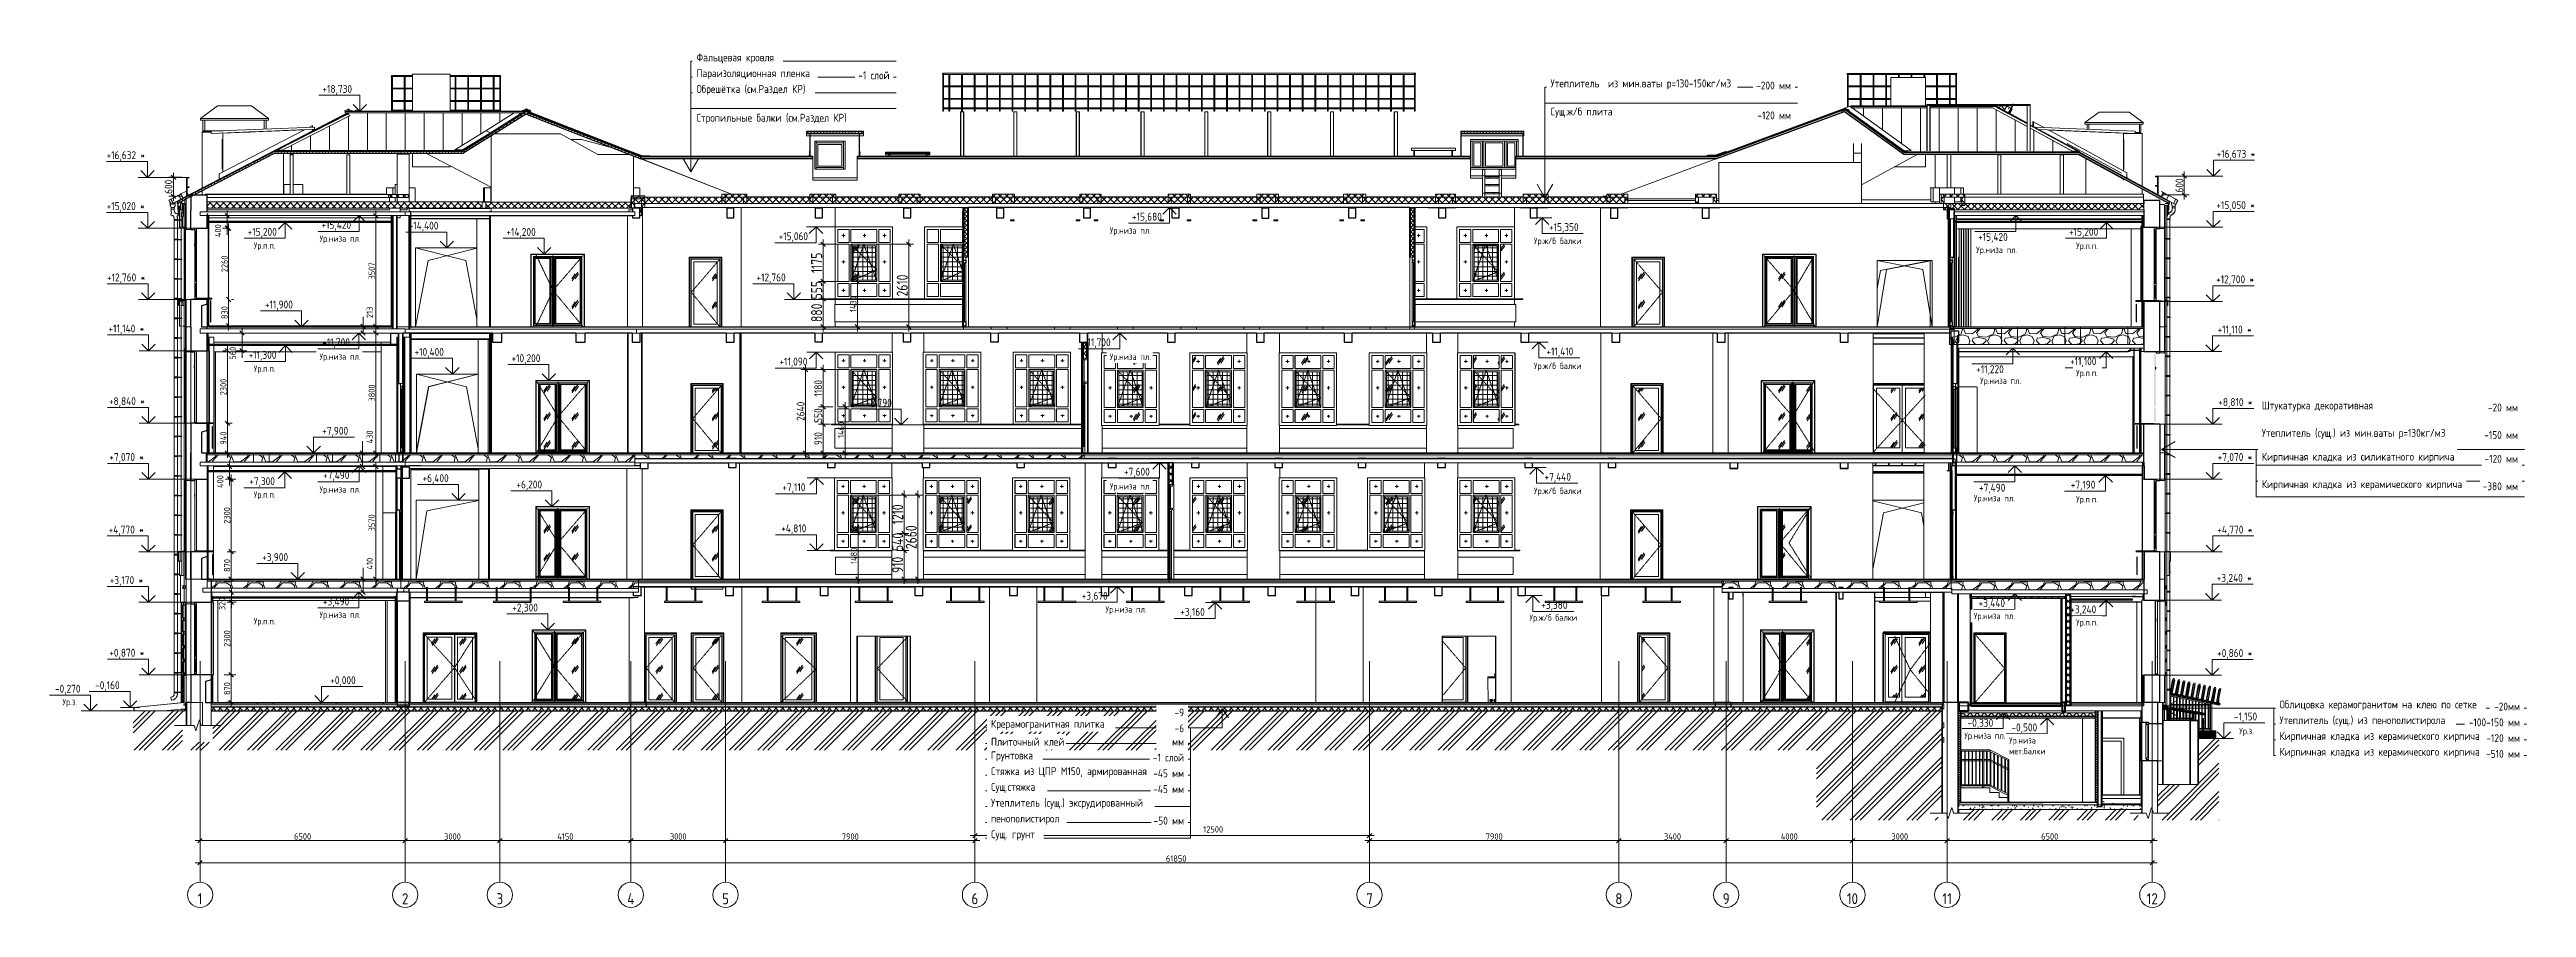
# Model space of a CAD drawing. Header units: millimetres. Extents: x -3929 to 624051, y 52832 to 514950.
# Drawn here: x 545580 to 624051, y 106248 to 133426 of the extents above; entities that cross this region are included whole.
import ezdxf

# ---------------------------------------------------------------- set-up
doc = ezdxf.new("R2010")
doc.units = ezdxf.units.MM
for name, pattern in [('ADSK_Линия сетки', [25, 20, -2.5, 0, -2.5]), ('ADSK_Невидимые', [5, 3, -2]), ('ADSK_Штриховая_ш2 п1_5', [4.5, 3, -1.5]), ('ADSK_Штриховая_ш3 п1_5', [4.5, 3, -1.5])]:
    doc.linetypes.add(name, pattern=pattern)
for name, color, linetype, lineweight in [('_ Окна', 7, 'Continuous', 9), ('Аннотация', 7, 'Continuous', 18), ('Антураж', 7, 'Continuous', 18), ('Витраж', 7, 'Continuous', 9), ('Воздуховоды', 7, 'Continuous', 18), ('Двери', 7, 'Continuous', 9), ('Каркас', 7, 'Continuous', 18), ('Крыша', 7, 'Continuous', 9), ('Крыша штриховка', 7, 'Continuous', 9), ('Лестницы', 7, 'Continuous', 9), ('Несущие колонны', 7, 'Continuous', 18), ('Обобщенные модели', 7, 'Continuous', 18), ('Ограждение', 7, 'Continuous', 9), ('Окна', 7, 'Continuous', 9), ('Оси', 253, 'Continuous', 9), ('Отметки', 7, 'Continuous', 9), ('Панели витража', 7, 'Continuous', 9), ('Перекрытие', 7, 'Continuous', 18), ('Перекрытие штриховка', 7, 'Continuous', 18), ('Потолки', 7, 'Continuous', 9), ('Размеры', 7, 'Continuous', 9), ('Сантехника', 7, 'Continuous', 18), ('Стены внутренние', 7, 'Continuous', 18), ('Стены наружные', 7, 'Continuous', 18), ('Стены несущие', 7, 'Continuous', 30), ('Стены отделка', 7, 'Continuous', 30), ('Стены перегородки', 7, 'Continuous', 30), ('Стены штриховка', 7, 'Continuous', 9), ('Стены штриховка поверхности', 7, 'Continuous', 18), ('Узлы', 7, 'Continuous', 18), ('ШТРИХОВКА', 252, 'Continuous', 15)]:
    doc.layers.add(name, color=color, linetype=linetype, lineweight=lineweight)
doc.layers.add('Линии', color=7, linetype='Continuous', lineweight=9, true_color=0x00a600)
doc.layers.add('Линии разделители', color=4, linetype='ADSK_Штриховая_ш3 п1_5', lineweight=40, true_color=0x00ffff)
doc.styles.add('GOST Common', font='GOST_Common.ttf', dxfattribs={"width": 0.9, "height": 350})
doc.styles.add('GOST Common_1', font='GOST_Common.ttf', dxfattribs={"width": 0.9, "height": 250})
doc.styles.add('GOST Common_2', font='GOST_Common.ttf', dxfattribs={"width": 0.9, "height": 250})
doc.styles.add('GOST Common_3', font='GOST_Common.ttf', dxfattribs={"width": 0.8, "height": 350})
doc.styles.add('GOST Common_4', font='GOST_Common.ttf', dxfattribs={"width": 0.9, "height": 200})
doc.dimstyles.new('ADSK_Основной_2_5_мм', dxfattribs={"dimscale": 304.8, "dimtxt": 251.428749, "dimasz": 0.463911, "dimexe": 0.492126, "dimexo": 0.492126, "dimgap": 0.098425, "dimtad": 1, "dimrnd": 0.01, "dimdsep": 46, "dimtxsty": 'GOST Common_1', "dimblk1": 'OBLIQUE', "dimblk2": 'OBLIQUE', "dimsah": 1, "dimcen": 0.09, "dimdle": 0.492126, "dimazin": 2, "dimtfac": 1, "dimtdec": 4, "dimtix": 1, "dimtmove": 0, "dimatfit": 3, "dimfxl": 1, "dimtvp": 1, "dimtolj": 1, "dimtzin": 0, "dimlwd": 20, "dimlwe": 20, "dimarcsym": 2})
doc.dimstyles.new('ADSK_Основной_2_5_мм_округление_до_1', dxfattribs={"dimscale": 304.8, "dimtxt": 251.428749, "dimasz": 0.463911, "dimexe": 0.492126, "dimexo": 0.492126, "dimgap": 0.098425, "dimtad": 1, "dimdec": 0, "dimdsep": 46, "dimtxsty": 'GOST Common_3', "dimblk1": 'OBLIQUE', "dimblk2": 'OBLIQUE', "dimsah": 1, "dimcen": 0.09, "dimdle": 0.492126, "dimazin": 2, "dimtfac": 1, "dimtdec": 4, "dimtix": 1, "dimtmove": 0, "dimatfit": 3, "dimfxl": 1, "dimtvp": 1, "dimtolj": 1, "dimtzin": 0, "dimlwd": 20, "dimlwe": 20, "dimarcsym": 2})
doc.dimstyles.new('ADSK_Основной_2_мм', dxfattribs={"dimscale": 304.8, "dimtxt": 201.142999, "dimasz": 0.463911, "dimexe": 0.492126, "dimexo": 0.492126, "dimgap": 0.098425, "dimtad": 1, "dimrnd": 0.01, "dimdsep": 46, "dimtxsty": 'GOST Common_4', "dimblk1": 'OBLIQUE', "dimblk2": 'OBLIQUE', "dimsah": 1, "dimcen": 0.09, "dimdle": 0.492126, "dimazin": 2, "dimtfac": 1, "dimtdec": 4, "dimtix": 1, "dimtmove": 0, "dimatfit": 3, "dimfxl": 1, "dimtvp": 1, "dimtolj": 1, "dimtzin": 0, "dimlwd": 20, "dimlwe": 20, "dimarcsym": 2})
doc.dimstyles.new('ADSK_Основной_2_мм_1', dxfattribs={"dimscale": 304.8, "dimtxt": 201.142999, "dimasz": 0.463911, "dimexe": 0.492126, "dimexo": 0.492126, "dimgap": 0.098425, "dimtad": 1, "dimrnd": 0.01, "dimdsep": 46, "dimtxsty": 'GOST Common_4', "dimblk1": 'OBLIQUE', "dimblk2": 'OBLIQUE', "dimsah": 1, "dimcen": 0.09, "dimdle": 0.492126, "dimazin": 2, "dimtfac": 1, "dimtdec": 4, "dimtix": 1, "dimtmove": 1, "dimatfit": 3, "dimfxl": 1, "dimtvp": 1, "dimtolj": 1, "dimtzin": 0, "dimlwd": 20, "dimlwe": 20, "dimarcsym": 2})
pattern_1 = [(236.31, (24475.97, 9022.3), (-888.9982, -1778.001), [320.533, -2884.8]), (236.31, (24493.75, 8968.96), (-888.9982, -1778.001), [192.32, -3013.015]), (236.31, (24387.07, 8968.96), (-888.9982, -1778.001), [192.32, -3013.015])]
pattern_2 = [(45, (580790.93, 121145.93), (-106.066, 106.066), []), (135, (580790.93, 121145.93), (-106.066, -106.066), [])]
pattern_3 = [(0, (580790.93, 121145.93), (406.4, 101.6), [33.528, -271.272, 33.528, -271.272, -1625.6]), (0, (580790.93, 121145.93), (406.4, 101.6), [-609.6, 33.528, -576.072, 33.528, -271.272, -711.2]), (0, (580790.93, 121145.93), (406.4, 101.6), [-1524, 33.528, -169.672, 33.528, -474.472]), (120, (580943.33, 121196.73), (-291.18818, 301.15272), [33.528, -271.272, 33.528, -271.272, -1625.6]), (120, (580943.33, 121196.73), (-291.18818, 301.15272), [-609.6, 33.528, -576.072, 33.528, -271.272, -711.2]), (120, (580943.33, 121196.73), (-291.18818, 301.15272), [-1524, 33.528, -169.672, 33.528, -474.472]), (240, (580994.13, 121399.93), (-115.21182, -402.75272), [33.528, -271.272, 33.528, -271.272, -1625.6]), (240, (580994.13, 121399.93), (-115.21182, -402.75272), [-609.6, 33.528, -576.072, 33.528, -271.272, -711.2]), (240, (580994.13, 121399.93), (-115.21182, -402.75272), [-1524, 33.528, -169.672, 33.528, -474.472])]
pattern_4 = [(45, (580790.93, 121145.93), (-106.066, 106.066), [])]
pattern_5 = [(76.301, (581890.93, 121145.93), (1300.0318, 6399.994), [388.03, -16080.425]), (78.518, (582037.43, 121848.13), (0.0002, 3200), [58.34, -6472.36]), (80.77, (581993.83, 121580.23), (1300.0188, 9599.9973), [271.41, -15938.46]), (78.518, (581982.23, 121523.06), (0.0002, 3200), [58.34, -6472.36]), (84.201, (582049.03, 121905.3), (-0.0124, 3200.0003), [388.03, -12477.82]), (95.799, (582090.93, 123200.83), (-1299.964, 9600.0053), [388.03, -12477.82]), (101.482, (581993.83, 123911.63), (-1300.001, 3200), [58.34, -6472.36]), (99.23, (582037.43, 123643.73), (-1300.013, 6399.997), [271.41, -15938.46]), (101.482, (582049.03, 123586.53), (-1300.001, 3200), [58.34, -6472.36]), (103.699, (581982.23, 123968.83), (-2600.0473, 9599.9871), [388.03, -16080.425]), (76.301, (581990.93, 121145.93), (1300.0318, 6399.994), [431.31, -16037.145]), (76.301, (581090.93, 121145.93), (1300.0318, 6399.994), [462.63, -16005.825]), (76.301, (580890.93, 121145.93), (1300.0318, 6399.994), [462.63, -16005.825]), (76.301, (581590.93, 121145.93), (1300.0318, 6399.994), [462.63, -16005.825]), (76.301, (581690.93, 121145.93), (1300.0318, 6399.994), [462.63, -16005.825]), (76.301, (581490.93, 121145.93), (1300.0318, 6399.994), [462.63, -16005.825]), (76.301, (581790.93, 121145.93), (1300.0318, 6399.994), [462.63, -16005.825]), (76.301, (580990.93, 121145.93), (1300.0318, 6399.994), [462.63, -16005.825]), (76.301, (581190.93, 121145.93), (1300.0318, 6399.994), [462.63, -16005.825]), (76.301, (581390.93, 121145.93), (1300.0318, 6399.994), [462.63, -16005.825]), (76.301, (581290.93, 121145.93), (1300.0318, 6399.994), [462.63, -16005.825]), (76.301, (580790.93, 121145.93), (1300.0318, 6399.994), [462.63, -16005.825]), (80.77, (581597.02, 121596.23), (1300.0188, 9599.9973), [462.63, -15747.24]), (80.77, (581397.02, 121596.23), (1300.0188, 9599.9973), [462.63, -15747.24]), (80.77, (581197.02, 121596.23), (1300.0188, 9599.9973), [462.63, -15747.24]), (80.77, (581297.02, 121596.23), (1300.0188, 9599.9973), [462.63, -15747.24]), (80.77, (581797.03, 121596.23), (1300.0188, 9599.9973), [462.63, -15747.24]), (80.77, (581097.02, 121596.23), (1300.0188, 9599.9973), [462.63, -15747.24]), (80.77, (581697.02, 121596.23), (1300.0188, 9599.9973), [462.63, -15747.24]), (80.77, (580997.02, 121596.23), (1300.0188, 9599.9973), [462.63, -15747.24]), (80.77, (581497.02, 121596.23), (1300.0188, 9599.9973), [462.63, -15747.24]), (80.77, (580790.93, 121565.48), (1300.0188, 9599.9973), [475.15, -15734.72]), (80.77, (580897.02, 121596.23), (1300.0188, 9599.9973), [462.63, -15747.24]), (80.77, (581897.03, 121596.23), (1300.0188, 9599.9973), [462.63, -15747.24]), (85.355, (581568.1, 122053.36), (-0.0043, 3200.0005), [462.63, -15590.1]), (85.355, (581668.1, 122053.36), (-0.0043, 3200.0005), [462.63, -15590.1]), (85.355, (581168.1, 122053.36), (-0.0043, 3200.0005), [462.63, -15590.1]), (85.355, (581368.1, 122053.36), (-0.0043, 3200.0005), [462.63, -15590.1]), (90, (581203.7, 122514.6), (-1300, 8e-14), [462.63, -2737.37]), (90, (581403.7, 122514.6), (-1300, 8e-14), [462.63, -2737.37]), (90, (581303.7, 122514.6), (-1300, 8e-14), [462.63, -2737.37]), (103.699, (582090.93, 123926.33), (-2600.0473, 9599.9871), [431.31, -16037.145]), (85.355, (581968.13, 122053.36), (-0.0043, 3200.0005), [462.63, -15590.1]), (85.355, (580865.9, 122034.7), (-0.0043, 3200.0005), [475.15, -15577.58]), (85.355, (581068.1, 122053.36), (-0.0043, 3200.0005), [462.63, -15590.1]), (85.355, (580968.1, 122053.36), (-0.0043, 3200.0005), [462.63, -15590.1]), (85.355, (581768.1, 122053.36), (-0.0043, 3200.0005), [462.63, -15590.1]), (85.355, (581268.1, 122053.36), (-0.0043, 3200.0005), [462.63, -15590.1]), (85.355, (581868.13, 122053.36), (-0.0043, 3200.0005), [462.63, -15590.1]), (85.355, (581468.1, 122053.36), (-0.0043, 3200.0005), [462.63, -15590.1]), (90, (581003.7, 122514.6), (-1300, 8e-14), [462.63, -2737.37]), (86.127, (580802.44, 122660.93), (-0.0276, 3200), [85.2, -19158.76]), (90, (580802.4, 122527.7), (-1300, 8e-14), [133.23, -3066.77]), (86.127, (580790.93, 122357.63), (-0.0276, 3200), [170.4, -19073.56]), (90, (580790.9, 122291), (-1300, 8e-14), [66.62, -3133.38]), (90, (580903.5, 122508.3), (-1300, 8e-14), [475.15, -2724.85]), (90, (581103.7, 122514.6), (-1300, 8e-14), [462.63, -2737.37]), (93.873, (580796.69, 123115.83), (-1299.8635, 16000.011), [85.2, -19158.76]), (90, (580796.7, 122982.5), (-1300, 8e-14), [133.23, -3066.77]), (93.873, (580808.2, 122812.53), (-1299.8635, 16000.011), [170.4, -19073.56]), (90, (580808.2, 122745.9), (-1300, 8e-14), [66.62, -3133.38]), (90, (581503.7, 122514.6), (-1300, 8e-14), [462.63, -2737.37]), (90, (581903.7, 122514.6), (-1300, 8e-14), [462.63, -2737.37]), (90, (581803.7, 122514.6), (-1300, 8e-14), [462.63, -2737.37]), (90, (581703.7, 122514.6), (-1300, 8e-14), [462.63, -2737.37]), (90, (581603.7, 122514.6), (-1300, 8e-14), [462.63, -2737.37]), (90, (582003.7, 122514.6), (-1300, 8e-14), [462.63, -2737.37]), (94.645, (581003.74, 122977.23), (-1299.9824, 12800.0017), [462.63, -15590.1]), (94.645, (582003.73, 122977.23), (-1299.9824, 12800.0017), [462.63, -15590.1]), (94.645, (581303.74, 122977.23), (-1299.9824, 12800.0017), [462.63, -15590.1]), (94.645, (580903.5, 122983.53), (-1299.9824, 12800.0017), [475.15, -15577.58]), (94.645, (581903.73, 122977.23), (-1299.9824, 12800.0017), [462.63, -15590.1]), (94.645, (581103.74, 122977.23), (-1299.9824, 12800.0017), [462.63, -15590.1]), (94.645, (581503.74, 122977.23), (-1299.9824, 12800.0017), [462.63, -15590.1]), (94.645, (581403.74, 122977.23), (-1299.9824, 12800.0017), [462.63, -15590.1]), (94.645, (581203.74, 122977.23), (-1299.9824, 12800.0017), [462.63, -15590.1]), (94.645, (581603.74, 122977.23), (-1299.9824, 12800.0017), [462.63, -15590.1]), (94.645, (581803.73, 122977.23), (-1299.9824, 12800.0017), [462.63, -15590.1]), (94.645, (581703.74, 122977.23), (-1299.9824, 12800.0017), [462.63, -15590.1]), (99.23, (581968.13, 123438.53), (-1300.013, 6399.997), [462.63, -15747.24]), (99.23, (581568.1, 123438.53), (-1300.013, 6399.997), [462.63, -15747.24]), (99.23, (581868.13, 123438.53), (-1300.013, 6399.997), [462.63, -15747.24]), (99.23, (581168.1, 123438.53), (-1300.013, 6399.997), [462.63, -15747.24]), (99.23, (581068.1, 123438.53), (-1300.013, 6399.997), [462.63, -15747.24]), (99.23, (581368.1, 123438.53), (-1300.013, 6399.997), [462.63, -15747.24]), (99.23, (581468.1, 123438.53), (-1300.013, 6399.997), [462.63, -15747.24]), (99.23, (581668.1, 123438.53), (-1300.013, 6399.997), [462.63, -15747.24]), (99.23, (581268.1, 123438.53), (-1300.013, 6399.997), [462.63, -15747.24]), (99.23, (580968.1, 123438.53), (-1300.013, 6399.997), [462.63, -15747.24]), (99.23, (581768.1, 123438.53), (-1300.013, 6399.997), [462.63, -15747.24]), (99.23, (580865.9, 123457.13), (-1300.013, 6399.997), [475.15, -15734.72]), (103.699, (581897.03, 123895.63), (-2600.0473, 9599.9871), [462.63, -16005.825]), (103.699, (580897.02, 123895.63), (-2600.0473, 9599.9871), [462.63, -16005.825]), (103.699, (581697.02, 123895.63), (-2600.0473, 9599.9871), [462.63, -16005.825]), (103.699, (581497.02, 123895.63), (-2600.0473, 9599.9871), [462.63, -16005.825]), (103.699, (581197.02, 123895.63), (-2600.0473, 9599.9871), [462.63, -16005.825]), (103.699, (581097.02, 123895.63), (-2600.0473, 9599.9871), [462.63, -16005.825]), (103.699, (581297.02, 123895.63), (-2600.0473, 9599.9871), [462.63, -16005.825]), (103.699, (581797.03, 123895.63), (-2600.0473, 9599.9871), [462.63, -16005.825]), (103.699, (580997.02, 123895.63), (-2600.0473, 9599.9871), [462.63, -16005.825]), (103.699, (581597.02, 123895.63), (-2600.0473, 9599.9871), [462.63, -16005.825]), (103.699, (581397.02, 123895.63), (-2600.0473, 9599.9871), [462.63, -16005.825])]
pattern_6 = [(45, (23942.57, 8400), (-106.066, 106.066), [])]
pattern_7 = [(236.31, (24482.36, 9022.3), (-888.9976, -1778), [320.533, -2884.8]), (236.31, (24500.14, 8968.96), (-888.9976, -1778), [192.32, -3013.01]), (236.31, (24393.46, 8968.96), (-888.9976, -1778), [192.32, -3013.01])]
pattern_8 = [(236.31, (24482.36, 9022.3), (-888.998, -1778), [320.53, -2884.8]), (236.31, (24500.14, 8968.96), (-888.998, -1778), [192.32, -3013.01]), (236.31, (24393.46, 8968.96), (-888.998, -1778), [192.32, -3013.01])]
pattern_9 = [(269.804, (-6643.122, 9022.3), (-4.56127714, -1777.99979984), [266.701, -2400.313]), (269.804, (-6643.031, 8968.96), (-4.56127714, -1777.99979984), [160.021, -2506.994]), (269.804, (-6643.578, 8968.96), (-4.56127714, -1777.99979984), [160.021, -2506.994])]
pattern_10 = [(0, (580790.93, 121145.93), (158.75, 158.75), [127, -190.5]), (90, (581013.18, 121082.43), (-158.75, 158.75), [127, -190.5])]
pattern_11 = [(45, (580790.93, 121145.93), (-70.7107, 70.7107), []), (135, (580790.93, 121145.93), (-70.7107, -70.7107), [])]
pattern_12 = [(228.013, (581522.45, 122161.93), (-8127.96659, -9144.02968), [136.69, -13532.193]), (184.97, (581431.013, 122060.333), (12191.995474, 1016.05502), [234.562, -23221.62]), (132.51, (581197.333, 122040.01), (10159.91241, -11176.07977), [165.393, -16373.89]), (267.274, (580801.093, 121786.013), (1015.889526, 20320.00577), [213.602, -21146.575]), (292.834, (580790.933, 121572.653), (-5080.074175, 12191.97012), [209.453, -20735.923]), (357.274, (580872.213, 121379.613), (-20320.00577, 1015.889526), [213.602, -21146.575]), (37.694, (581085.573, 121369.453), (-13208.042725, -10159.944606), [282.477, -27965.247]), (72.255, (581309.093, 121542.173), (7112.12749, 22351.9589), [266.688, -26402.102]), (121.43, (581390.373, 121796.173), (-8128.10005, 13207.93827), [214.325, -21218.218]), (175.236, (581278.61, 121979.05), (11175.99406, -1016.06972), [244.685, -11989.575]), (222.397, (581034.773, 121999.373), (-12192.085586, -11175.907293), [316.431, -31326.709]), (138.814, (581806.93, 121775.85), (-7111.99222, 6096.00977), [108.002, -10692.226]), (171.469, (581725.653, 121846.973), (13207.991535, -2032.05404), [205.473, -20341.855]), (225, (581522.45, 121877.45), (1e-13, -1016), [143.684, -1293.157]), (203.199, (581451.33, 121999.37), (5079.98556, 2032.0367), [77.377, -7660.25]), (291.801, (581380.21, 121968.9), (-1015.9787, 3048.0072), [109.426, -5361.9]), (30.964, (581420.85, 121867.3), (3047.9913, 2032.0134), [177.728, -5746.52]), (161.565, (581573.25, 121958.73), (2031.999, -1016.0024), [128.515, -3084.36]), (16.39, (580790.933, 121968.89), (10159.97517, 3048.08119), [180.035, -17823.53]), (70.346, (580963.65, 122019.69), (-4064.03389, -11175.98797), [151.04, -14952.887]), (293.199, (581573.25, 122161.93), (-2032.0367, 5079.98556), [154.752, -7582.873]), (343.61, (581634.213, 122019.69), (-10159.97517, 3048.08119), [180.035, -17823.53]), (339.444, (580790.93, 121338.97), (-5080.0015, 2031.99615), [173.614, -8507.094]), (294.775, (580953.49, 121278.01), (-5079.97321, 11176.01259), [145.47, -14401.437]), (66.801, (581583.41, 121145.93), (2032.0367, 5079.98556), [154.752, -7582.873]), (17.354, (581644.373, 121288.17), (-13208.00149, -4063.99474), [170.313, -16860.95]), (69.444, (581085.57, 121145.93), (-2031.99615, -5080.0015), [86.807, -8593.9]), (101.31, (581522.45, 121145.93), (-1016.0048, 4063.999), [51.806, -5128.797]), (165.964, (581512.3, 121196.73), (3048.0036, -1015.9877), [209.453, -3979.62]), (186.009, (581309.093, 121247.53), (10159.99987, 1015.99979), [194.107, -19216.546]), (303.69, (581420.85, 121775.85), (-1015.9976, 2032.0017), [146.53, -3516.71]), (353.157, (581502.133, 121653.933), (17271.99206, -2032.068835), [255.823, -25326.404]), (60.945, (581756.13, 121623.45), (-4064.04974, -7111.97225), [104.603, -10355.757]), (90, (581806.9, 121714.9), (-1016, 1016), [60.96, -955.04]), (120.256, (581288.77, 121278.01), (4063.94492, -7112.03103), [141.147, -13973.576]), (48.013, (581217.65, 121399.93), (8127.96659, 9144.02968), [273.377, -13395.505]), (0, (581400.5, 121603.1), (1016, 1016), [264.16, -751.84]), (325.305, (581664.69, 121603.13), (-10160.01873, 7111.97318), [160.644, -15903.726]), (254.055, (581796.77, 121511.69), (-1015.9713, -4064.0072), [147.932, -7248.66]), (207.646, (581756.133, 121369.453), (-19303.995784, -10160.00796), [240.858, -23844.986]), (175.426, (581542.773, 121257.693), (-13207.99929, 1016.01778), [254.812, -25226.339])]
pattern_13 = [(0, (580790.93, 121145.93), (0, 124.95), []), (315, (580790.93, 121145.93), (124.95, 0), [176.706, -176.706]), (45, (580790.93, 121145.93), (124.95, 0), [176.706, -176.706])]
pattern_14 = [(0, (483731.112, 112745.933), (47.625, 27.4963064), [31.75, -63.5]), (120, (483731.112, 112745.933), (-47.625, 27.4963066), [31.75, -63.5]), (60, (483731.112, 112745.933), (1e-07, 54.992613), [-63.5, 31.75])]
pattern_15 = [(0, (580790.93, 121145.93), (0, 150), []), (90, (580790.93, 121145.93), (-150, 9e-15), [])]

msp = doc.modelspace()

# ---------------------------------------------------------------- texts
at = {"layer": 'Аннотация', "lineweight": 9, "line_spacing_factor": 1.022766, "bg_fill": 2}
for s, insert, char_height, width, attachment_point, style in [('\\pxt4.572,9.144,13.716,18.288,22.86,27.432,32.004,36.576,41.148,45.72,50.292,54.864,59.436,64.008,68.58,73.152,77.724,82.296,86.868,91.44,96.012,100.584,105.156,109.728,114.3,118.872,123.444,128.016,132.588,137.16,141.732,146.304;{Штукатурка декоративная}', (615667.582, 121959.833), 250, 3881.7, 7, 'GOST Common_2'), ('\\pxqr,t4.572,9.144,13.716,18.288,22.86,27.432,32.004,36.576,41.148,45.72,50.292,54.864,59.436,64.008,68.58,73.152,77.724,82.296,86.868,91.44,96.012,100.584,105.156,109.728,114.3,118.872,123.444,128.016,132.588,137.16,141.732,146.304;{-20 мм}', (623785.666, 121959.833), 250, 917.1, 9, 'GOST Common_2'), ('\\pxt1.8,3.6,5.4,7.2,9,10.8,12.6,14.4,16.2,18,19.8,21.6,23.4,25.2,27,28.8,30.6,32.4,34.2,36,37.8,39.6,41.4,43.2,45,46.8,48.6,50.4,52.2,54,55.8,57.6;{Ур.п.п.}', (552049.925, 115416.355), 200, 715.383, 1, 'GOST Common_3')]:
    msp.add_mtext(s, dxfattribs=dict(at, insert=insert, char_height=char_height, width=width, attachment_point=attachment_point, style=style))
at = {"layer": 'Оси', "char_height": 350, "attachment_point": 5, "line_spacing_factor": 1.022766, "style": 'GOST Common'}
for s, insert, width in [('\\pxqc,t0.25714,0.51429,0.77143,1.02857,1.28571,1.54286,1.8,2.05714,2.31429,2.57143,2.82857,3.08571,3.34286,3.6,3.85714,4.11429,4.37143,4.62857,4.88571,5.14286,5.4,5.65714,5.91429,6.17143,6.42857,6.68571,6.94286,7.2,7.45714,7.71429,7.97143,8.22857;{1}', (550347.095, 106524.653), 161.1), ('\\pxqc,t0.25714,0.51429,0.77143,1.02857,1.28571,1.54286,1.8,2.05714,2.31429,2.57143,2.82857,3.08571,3.34286,3.6,3.85714,4.11429,4.37143,4.62857,4.88571,5.14286,5.4,5.65714,5.91429,6.17143,6.42857,6.68571,6.94286,7.2,7.45714,7.71429,7.97143,8.22857;{2}', (556847.095, 106524.653), 232.2), ('\\pxqc,t0.25714,0.51429,0.77143,1.02857,1.28571,1.54286,1.8,2.05714,2.31429,2.57143,2.82857,3.08571,3.34286,3.6,3.85714,4.11429,4.37143,4.62857,4.88571,5.14286,5.4,5.65714,5.91429,6.17143,6.42857,6.68571,6.94286,7.2,7.45714,7.71429,7.97143,8.22857;{3}', (559847.095, 106524.653), 225.9), ('\\pxqc,t0.25714,0.51429,0.77143,1.02857,1.28571,1.54286,1.8,2.05714,2.31429,2.57143,2.82857,3.08571,3.34286,3.6,3.85714,4.11429,4.37143,4.62857,4.88571,5.14286,5.4,5.65714,5.91429,6.17143,6.42857,6.68571,6.94286,7.2,7.45714,7.71429,7.97143,8.22857;{4}', (563997.545, 106524.653), 261.9), ('\\pxqc,t0.25714,0.51429,0.77143,1.02857,1.28571,1.54286,1.8,2.05714,2.31429,2.57143,2.82857,3.08571,3.34286,3.6,3.85714,4.11429,4.37143,4.62857,4.88571,5.14286,5.4,5.65714,5.91429,6.17143,6.42857,6.68571,6.94286,7.2,7.45714,7.71429,7.97143,8.22857;{5}', (566997.095, 106524.653), 232.2), ('\\pxqc,t0.25714,0.51429,0.77143,1.02857,1.28571,1.54286,1.8,2.05714,2.31429,2.57143,2.82857,3.08571,3.34286,3.6,3.85714,4.11429,4.37143,4.62857,4.88571,5.14286,5.4,5.65714,5.91429,6.17143,6.42857,6.68571,6.94286,7.2,7.45714,7.71429,7.97143,8.22857;{6}', (574897.095, 106524.653), 232.2), ('\\pxqc,t0.25714,0.51429,0.77143,1.02857,1.28571,1.54286,1.8,2.05714,2.31429,2.57143,2.82857,3.08571,3.34286,3.6,3.85714,4.11429,4.37143,4.62857,4.88571,5.14286,5.4,5.65714,5.91429,6.17143,6.42857,6.68571,6.94286,7.2,7.45714,7.71429,7.97143,8.22857;{7}', (587397.095, 106524.653), 232.2), ('\\pxqc,t0.25714,0.51429,0.77143,1.02857,1.28571,1.54286,1.8,2.05714,2.31429,2.57143,2.82857,3.08571,3.34286,3.6,3.85714,4.11429,4.37143,4.62857,4.88571,5.14286,5.4,5.65714,5.91429,6.17143,6.42857,6.68571,6.94286,7.2,7.45714,7.71429,7.97143,8.22857;{8}', (595297.095, 106524.653), 232.2), ('\\pxqc,t0.25714,0.51429,0.77143,1.02857,1.28571,1.54286,1.8,2.05714,2.31429,2.57143,2.82857,3.08571,3.34286,3.6,3.85714,4.11429,4.37143,4.62857,4.88571,5.14286,5.4,5.65714,5.91429,6.17143,6.42857,6.68571,6.94286,7.2,7.45714,7.71429,7.97143,8.22857;{9}', (598697.095, 106524.653), 232.2), ('\\pxqc,t0.25714,0.51429,0.77143,1.02857,1.28571,1.54286,1.8,2.05714,2.31429,2.57143,2.82857,3.08571,3.34286,3.6,3.85714,4.11429,4.37143,4.62857,4.88571,5.14286,5.4,5.65714,5.91429,6.17143,6.42857,6.68571,6.94286,7.2,7.45714,7.71429,7.97143,8.22857;{10}', (602697.095, 106524.653), 387), ('\\pxqc,t0.25714,0.51429,0.77143,1.02857,1.28571,1.54286,1.8,2.05714,2.31429,2.57143,2.82857,3.08571,3.34286,3.6,3.85714,4.11429,4.37143,4.62857,4.88571,5.14286,5.4,5.65714,5.91429,6.17143,6.42857,6.68571,6.94286,7.2,7.45714,7.71429,7.97143,8.22857;{11}', (605697.095, 106524.653), 315.9), ('\\pxqc,t0.25714,0.51429,0.77143,1.02857,1.28571,1.54286,1.8,2.05714,2.31429,2.57143,2.82857,3.08571,3.34286,3.6,3.85714,4.11429,4.37143,4.62857,4.88571,5.14286,5.4,5.65714,5.91429,6.17143,6.42857,6.68571,6.94286,7.2,7.45714,7.71429,7.97143,8.22857;{12}', (612197.095, 106524.653), 387)]:
    msp.add_mtext(s, dxfattribs=dict(at, insert=insert, width=width))
at = {"layer": 'Отметки', "lineweight": 20, "char_height": 250, "attachment_point": 1, "line_spacing_factor": 1.022761, "style": 'GOST Common_1'}
for s, insert, width in [('+18,730', (554226.734, 132302.64), 1164.59094), ('+16,632 *', (547385.785, 130204.28), 1442.16184), ('+16,673 *', (614234.816, 130245.71), 1442.16184), ('+15,020 *', (547388.217, 128592.64), 1442.16184), ('+15,420', (554195.907, 127996.489), 1191.74462), ('+14,400', (556957.519, 127972.64), 1218.89829), ('+15,680', (579872.391, 128256.489), 1164.59094), ('+15,350', (593085.371, 127926.489), 1164.59094), ('+15,050 *', (614229.086, 128622.64), 1442.16184), ('+15,200', (551857.846, 127776.489), 1164.59094), ('+14,200', (560054.524, 127772.64), 1191.74462), ('+15,060', (568677.896, 127636.482), 1164.59094), ('+15,420', (606679.57, 127615.295), 1191.74462), ('+15,200', (609560.168, 127776.489), 1164.59094), ('+12,760 *', (547402.134, 126332.64), 1442.16184), ('+12,760', (567976.734, 126332.64), 1164.59094), ('+12,700 *', (614219.883, 126272.64), 1442.16184), ('+11,900', (552402.315, 125472.64), 1113.30067), ('+11,140 *', (547447.485, 124712.64), 1366.73497), ('+11,700', (554218.009, 124276.489), 1113.30067), ('+11,700', (578319.65, 124276.489), 1113.30067), ('+11,410', (593004.346, 123986.489), 1089.16407), ('+11,110 *', (614265.591, 124682.64), 1288.29102), ('+11,300', (551889.8, 123876.489), 1113.30067), ('+10,400', (557144.704, 123972.64), 1191.74462), ('+10,200', (560215.838, 123772.64), 1164.59094), ('+11,090', (568704.908, 123666.489), 1113.30067), ('+11,220', (606617.956, 123423.793), 1113.30067), ('+11,100', (609592.63, 123676.489), 1062.01039), ('+8,840 *', (547463.626, 122412.64), 1333.54714), ('+8,790', (571430.449, 122362.64), 1028.82257), ('+7,900', (554218.418, 121472.64), 1028.82257), ('+7,070 *', (547473.93, 120642.64), 1306.39347), ('+7,490', (554244.474, 120066.489), 1055.97624), ('+7,600', (579618.374, 120176.489), 1028.82257), ('+7,300', (551905.908, 119876.489), 1028.82257), ('+6,400', (557395.844, 119972.64), 1055.97624), ('+6,200', (560368.979, 119772.64), 1028.82257), ('+7,110', (568797.209, 119686.489), 926.24202), ('+7,440', (592941.989, 120016.489), 1083.12992), ('+7,490', (606705.815, 119670.641), 1055.97624), ('+7,190', (609612.554, 119766.489), 977.53229), ('+4,770 *', (547453.942, 118342.64), 1333.54714), ('+4,810', (568758.473, 118382.64), 1004.68597), ('+4,770 *', (614256.454, 118342.64), 1333.54714), ('+3,900', (552315.015, 117472.64), 1028.82257), ('+3,170 *', (547486.795, 116742.64), 1255.10319), ('+3,670', (578280.144, 116246.489), 1028.82257), ('+3,240 *', (614238.057, 116812.64), 1333.54714), ('+3,490', (554238.471, 116066.489), 1055.97624), ('+2,300', (560240.218, 115872.64), 1028.82257), ('+3,160', (581399.13, 115736.489), 977.53229), ('+3,440', (606692.548, 116016.489), 1083.12992), ('+3,240', (609596.705, 115816.489), 1055.97624), ('+0,870 *', (547472.382, 114442.64), 1306.39347), ('+0,860 *', (614249.371, 114432.64), 1306.39347), ('-0,270', (545751.611, 113302.178), 1028.82257), ('-0,160', (547024.567, 113412.64), 977.53229), ('+0,000', (554472.76, 113572.64), 1028.82257), ('-0,330', (606344.28, 112221.28), 1028.82257), ('-1,150', (614781.326, 112422.331), 926.24202)]:
    msp.add_mtext(s, dxfattribs=dict(at, insert=insert, width=width))

# ---------------------------------------------------------------- blocks, each defined once
blk = doc.blocks.new('ADSK_Дверь_Проем - ADSK_Дверь_Проем-3009133-Разрез 1-1')
at = {"layer": 'Узлы'}
for p, q in [((680, 6062), (2336, 6393)), ((342, 3900), (680, 6062))]:
    blk.add_line(p, q, dxfattribs=at)
blk = doc.blocks.new('ADSK_Дверь_Проем - ADSK_Дверь_Проем-3009143-Разрез 1-1')
at = {"layer": 'Узлы'}
for p, q in [((740, 10000), (2315, 10394)), ((353, 7967), (740, 10000))]:
    blk.add_line(p, q, dxfattribs=at)
blk = doc.blocks.new('Дверь-Alumark_двупольная с глухим окном_S70 - 2000х2200Н ост алюм Д33-6295929-Разрез 1-1')
at = {"layer": 'Двери'}
h = blk.add_hatch(dxfattribs=at)
h.set_pattern_fill('FP_26', color=256, style=0, pattern_type=2)
h.set_pattern_definition(pattern_1)
h.paths.add_polyline_path([(46613, 8061), (47348, 8061), (47348, 9949), (46613, 9949), (46613, 8088)])
h.paths.add_polyline_path([(47971, 8061), (48121, 8061), (48121, 9949), (47528, 9949), (47528, 8061), (47710, 8061)])
for p, q in [((46504, 10080), (48121, 10080)), ((48121, 10054), (46508, 10054)), ((46508, 10054), (46508, 7909)), ((46513, 10049), (46513, 7917)), ((47423, 10049), (46513, 10049)), ((46613, 9949), (47348, 9949)), ((46613, 8061), (46613, 9949)), ((47348, 9949), (47348, 8061)), ((47423, 7917), (47423, 10049)), ((47423, 10039), (47428, 10039)), ((47423, 10039), (47428, 10039)), ((48121, 10049), (47428, 10049)), ((47428, 10049), (47428, 7917)), ((47528, 9949), (48121, 9949)), ((47528, 8061), (47528, 9949)), ((46508, 7909), (48121, 7909)), ((47423, 7917), (46513, 7917)), ((47348, 8061), (46613, 8061)), ((47428, 7927), (47423, 7927)), ((47428, 7927), (47423, 7927)), ((48121, 7917), (47428, 7917)), ((48121, 8061), (47528, 8061))]:
    blk.add_line(p, q, dxfattribs=at)
blk = doc.blocks.new('ADSK_Дверь_Проем - ADSK_Дверь_Проем-5753455-Разрез 1-1')
at = {"layer": 'Узлы', "linetype": 'ADSK_Невидимые'}
blk.add_line((326, 11900), (326, 14400), dxfattribs=at)
at = {"layer": 'Узлы'}
for p, q in [((724, 14002), (2268, 14389)), ((326, 11900), (724, 14002))]:
    blk.add_line(p, q, dxfattribs=at)
blk = doc.blocks.new('AC_Дверь_Однопольная_Деревянная - 1000х2100 композит Д24л-3634978-Разрез 1-1')
at = {"layer": 'Двери'}
for p, q in [((49710, 0), (49710, 2180)), ((49710, 2180), (50700, 2180)), ((50700, 2180), (49710, 2180)), ((49710, 2180), (49710, 0)), ((49740, 2150), (49740, 0)), ((50670, 2150), (49740, 2150)), ((49740, 2150), (50670, 2150)), ((49740, 0), (49740, 2150)), ((50670, 0), (50670, 2150)), ((50670, 2150), (50670, 0)), ((50700, 2180), (50700, 0)), ((50700, 2180), (50700, 0))]:
    blk.add_line(p, q, dxfattribs=at)
at = {"layer": 'Двери', "linetype": 'ADSK_Штриховая_ш2 п1_5'}
for p, q in [((50670, 1075), (49740, 2150)), ((49740, 0), (50670, 1075))]:
    blk.add_line(p, q, dxfattribs=at)
blk = doc.blocks.new('dver-dpo-230 _1_ - 1700х2300Н ост алюм EIWS60 Д-33л-6949417-Разрез 1-1')
at = {"layer": 'Двери'}
h = blk.add_hatch(dxfattribs=at)
h.set_pattern_fill('FP_26', color=256, style=0, pattern_type=2)
h.set_pattern_definition(pattern_1)
h.paths.add_polyline_path([(4817, 97), (5590, 97), (5590, 2164), (4817, 2164), (4817, 281)])
for p, q in [((5716, 2290), (4036, 2290)), ((4036, 2290), (4036, 0)), ((4036, 0), (4036, 2290)), ((4036, 2290), (5716, 2290)), ((4106, 2220), (5646, 2220)), ((4106, 0), (4106, 2220)), ((4108, 2218), (4108, 43)), ((4686, 2218), (4108, 2218)), ((4142, 2184), (4142, 77)), ((4652, 2184), (4142, 2184)), ((4143, 78), (4143, 2183)), ((4143, 2183), (4651, 2183)), ((4162, 2164), (4162, 97)), ((4632, 2164), (4162, 2164)), ((4632, 97), (4632, 2164)), ((4651, 78), (4651, 2183)), ((4652, 77), (4652, 2184)), ((4686, 43), (4686, 2218)), ((4690, 2218), (4690, 43)), ((4693, 2218), (4690, 2218)), ((4693, 2218), (4757, 2218)), ((4702, 2218), (4702, 2221)), ((4722, 2218), (4722, 2221)), ((4727, 0), (4727, 2254)), ((4727, 2221), (4727, 2218)), ((4747, 2221), (4747, 2218)), ((4759, 2218), (4757, 2218)), ((4759, 43), (4759, 2218)), ((4763, 2218), (4763, 43)), ((5644, 2218), (4763, 2218)), ((4797, 2184), (4797, 77)), ((5610, 2184), (4797, 2184)), ((4798, 78), (4798, 2183)), ((4798, 2183), (5609, 2183)), ((4817, 2164), (4817, 97)), ((5590, 2164), (4817, 2164)), ((5590, 97), (5590, 2164)), ((5609, 78), (5609, 2183)), ((5610, 77), (5610, 2184)), ((5644, 43), (5644, 2218)), ((5646, 2220), (5646, 0)), ((5716, 0), (5716, 2290)), ((5716, 2290), (5716, 0)), ((4106, 41), (5646, 41)), ((4106, 0), (4106, 41)), ((4108, 43), (4686, 43)), ((4142, 77), (4652, 77)), ((4651, 78), (4143, 78)), ((4162, 97), (4632, 97)), ((4690, 43), (4693, 43)), ((4757, 43), (4693, 43)), ((4702, 41), (4702, 42)), ((4722, 41), (4722, 42)), ((4727, 42), (4727, 41)), ((4747, 42), (4747, 41)), ((4757, 43), (4759, 43)), ((4763, 43), (5644, 43)), ((4797, 77), (5610, 77)), ((5609, 78), (4798, 78)), ((4817, 97), (5590, 97)), ((5646, 0), (5646, 41))]:
    blk.add_line(p, q, dxfattribs=at)
at = {"layer": 'Двери', "linetype": 'ADSK_Штриховая_ш2 п1_5'}
for p, q in [((4727, 1150), (5680, 2254)), ((5680, 0), (4727, 1150))]:
    blk.add_line(p, q, dxfattribs=at)
at = {"layer": 'Двери'}
for points, knots in [([(4104, 2222), (4104, 2222), (4105, 2221), (4105, 2221), (4105, 2221), (4105, 2221), (4105, 2221), (4106, 2220), (4106, 2220), (4106, 2220), (4106, 2220), (4106, 2220), (4106, 2220)], [0, 0, 0, 0, 0.166667, 0.25, 0.333333, 0.416667, 0.5, 0.583333, 0.666667, 0.75, 0.833333, 1, 1, 1, 1]), ([(4108, 2218), (4108, 2218), (4108, 2218), (4108, 2218), (4108, 2218), (4108, 2218), (4107, 2219), (4107, 2219), (4107, 2219), (4107, 2219), (4107, 2219), (4106, 2220), (4106, 2220), (4106, 2220)], [0, 0, 0, 0, 0.1666667, 0.25, 0.3333333, 0.4166667, 0.4583333, 0.5, 0.5833333, 0.6666667, 0.7083333, 0.75, 0.8333333, 0.8333333, 0.8333333, 0.8333333]), ([(4110, 2216), (4110, 2216), (4109, 2217), (4109, 2217), (4109, 2217), (4109, 2217), (4108, 2218), (4108, 2218), (4108, 2218), (4108, 2218), (4108, 2218), (4108, 2218), (4108, 2218)], [0, 0, 0, 0, 0.166667, 0.25, 0.333333, 0.416667, 0.5, 0.583333, 0.666667, 0.75, 0.833333, 1, 1, 1, 1]), ([(4684, 2216), (4684, 2216), (4685, 2217), (4685, 2217), (4685, 2217), (4685, 2217), (4686, 2218), (4686, 2218), (4686, 2218), (4686, 2218), (4686, 2218), (4686, 2218), (4686, 2218)], [0, 0, 0, 0, 0.166667, 0.25, 0.333333, 0.416667, 0.5, 0.583333, 0.666667, 0.75, 0.833333, 1, 1, 1, 1]), ([(4686, 2218), (4686, 2218), (4686, 2218), (4686, 2218), (4686, 2218), (4686, 2218), (4687, 2219), (4687, 2219), (4687, 2219), (4687, 2219), (4687, 2219), (4688, 2220), (4688, 2220), (4688, 2220)], [0, 0, 0, 0, 0.1666667, 0.25, 0.3333333, 0.4166667, 0.4583333, 0.5, 0.5833333, 0.6666667, 0.7083333, 0.75, 0.8333333, 0.8333333, 0.8333333, 0.8333333]), ([(4763, 2218), (4763, 2218), (4763, 2218), (4763, 2218), (4763, 2218), (4763, 2218), (4762, 2219), (4762, 2219), (4762, 2219), (4762, 2219), (4762, 2219), (4761, 2220), (4761, 2220), (4761, 2220)], [0, 0, 0, 0, 0.1666667, 0.25, 0.3333333, 0.4166667, 0.4583333, 0.5, 0.5833333, 0.6666667, 0.7083333, 0.75, 0.8333333, 0.8333333, 0.8333333, 0.8333333]), ([(4765, 2216), (4765, 2216), (4764, 2217), (4764, 2217), (4764, 2217), (4764, 2217), (4763, 2218), (4763, 2218), (4763, 2218), (4763, 2218), (4763, 2218), (4763, 2218), (4763, 2218)], [0, 0, 0, 0, 0.166667, 0.25, 0.333333, 0.416667, 0.5, 0.583333, 0.666667, 0.75, 0.833333, 1, 1, 1, 1]), ([(5642, 2216), (5642, 2216), (5643, 2217), (5643, 2217), (5643, 2217), (5643, 2217), (5644, 2218), (5644, 2218), (5644, 2218), (5644, 2218), (5644, 2218), (5644, 2218), (5644, 2218)], [0, 0, 0, 0, 0.166667, 0.25, 0.333333, 0.416667, 0.5, 0.583333, 0.666667, 0.75, 0.833333, 1, 1, 1, 1]), ([(5644, 2218), (5644, 2218), (5644, 2218), (5644, 2218), (5644, 2218), (5644, 2218), (5645, 2219), (5645, 2219), (5645, 2219), (5645, 2219), (5645, 2219), (5646, 2220), (5646, 2220), (5646, 2220)], [0, 0, 0, 0, 0.1666667, 0.25, 0.3333333, 0.4166667, 0.4583333, 0.5, 0.5833333, 0.6666667, 0.7083333, 0.75, 0.8333333, 0.8333333, 0.8333333, 0.8333333]), ([(5648, 2222), (5648, 2222), (5647, 2221), (5647, 2221), (5647, 2221), (5647, 2221), (5647, 2221), (5646, 2220), (5646, 2220), (5646, 2220), (5646, 2220), (5646, 2220), (5646, 2220)], [0, 0, 0, 0, 0.166667, 0.25, 0.333333, 0.416667, 0.5, 0.583333, 0.666667, 0.75, 0.833333, 1, 1, 1, 1]), ([(4108, 43), (4108, 43), (4108, 43), (4108, 43), (4108, 43), (4108, 43), (4107, 42), (4107, 42), (4107, 42), (4107, 42), (4107, 42), (4106, 41), (4106, 41), (4106, 41)], [0, 0, 0, 0, 0.1666667, 0.25, 0.3333333, 0.4166667, 0.4583333, 0.5, 0.5833333, 0.6666667, 0.7083333, 0.75, 0.8333333, 0.8333333, 0.8333333, 0.8333333]), ([(4110, 45), (4110, 45), (4109, 44), (4109, 44), (4109, 44), (4109, 44), (4108, 43), (4108, 43), (4108, 43), (4108, 43), (4108, 43), (4108, 43), (4108, 43)], [0, 0, 0, 0, 0.166667, 0.25, 0.333333, 0.416667, 0.5, 0.583333, 0.666667, 0.75, 0.833333, 1, 1, 1, 1]), ([(4686, 43), (4686, 43), (4686, 43), (4686, 43), (4686, 43), (4686, 43), (4686, 43), (4685, 44), (4685, 44), (4685, 44), (4685, 44), (4684, 45), (4684, 45)], [-1, -1, -1, -1, -0.833333, -0.75, -0.666667, -0.583333, -0.5, -0.416667, -0.333333, -0.25, -0.166667, 0, 0, 0, 0]), ([(4689, 40), (4688, 41), (4688, 41), (4688, 41), (4687, 42), (4687, 42), (4687, 42), (4687, 42), (4687, 42), (4686, 43), (4686, 43), (4686, 43), (4686, 43), (4686, 43), (4686, 43)], [-1, -1, -1, -1, -0.833333, -0.75, -0.666667, -0.625, -0.583333, -0.5, -0.458333, -0.416667, -0.333333, -0.25, -0.166667, 0, 0, 0, 0]), ([(4763, 43), (4763, 43), (4763, 43), (4763, 43), (4763, 43), (4763, 43), (4762, 42), (4762, 42), (4762, 42), (4762, 42), (4762, 42), (4761, 41), (4761, 41), (4761, 41), (4760, 40)], [0, 0, 0, 0, 0.166667, 0.25, 0.333333, 0.416667, 0.458333, 0.5, 0.583333, 0.666667, 0.708333, 0.75, 0.833333, 1, 1, 1, 1]), ([(4765, 45), (4765, 45), (4764, 44), (4764, 44), (4764, 44), (4764, 44), (4763, 43), (4763, 43), (4763, 43), (4763, 43), (4763, 43), (4763, 43), (4763, 43)], [0, 0, 0, 0, 0.166667, 0.25, 0.333333, 0.416667, 0.5, 0.583333, 0.666667, 0.75, 0.833333, 1, 1, 1, 1]), ([(5644, 43), (5644, 43), (5644, 43), (5644, 43), (5644, 43), (5644, 43), (5644, 43), (5643, 44), (5643, 44), (5643, 44), (5643, 44), (5642, 45), (5642, 45)], [-1, -1, -1, -1, -0.833333, -0.75, -0.666667, -0.583333, -0.5, -0.416667, -0.333333, -0.25, -0.166667, 0, 0, 0, 0]), ([(5646, 41), (5646, 41), (5646, 41), (5645, 42), (5645, 42), (5645, 42), (5645, 42), (5645, 42), (5644, 43), (5644, 43), (5644, 43), (5644, 43), (5644, 43), (5644, 43)], [-0.8333333, -0.8333333, -0.8333333, -0.8333333, -0.75, -0.6666667, -0.625, -0.5833333, -0.5, -0.4583333, -0.4166667, -0.3333333, -0.25, -0.1666667, 0, 0, 0, 0])]:
    blk.add_open_spline(points, degree=3, knots=knots, dxfattribs=at)
blk = doc.blocks.new('АС_Дверь_Однопольная_Алюминиевая - 1130х2200 алюм ост с мат_плёнкой Д21л-6195236-Разрез 1-1')
at = {"layer": 'Двери'}
h = blk.add_hatch(dxfattribs=at)
h.set_pattern_fill('FP_28', color=256, style=0, pattern_type=2)
h.set_pattern_definition([(236.31, (24480.3, 9022.3), (-888.9976, -1778), [320.533, -2884.8]), (236.31, (24498.07, 8968.96), (-888.9976, -1778), [192.32, -3013.013]), (236.31, (24391.4, 8968.96), (-888.9976, -1778), [192.32, -3013.013])])
h.paths.add_polyline_path([(12506, 82), (12880, 82), (12880, 2055), (12040, 2055), (12040, 82), (12376, 82)])
for p, q in [((13005, 2180), (11915, 2180)), ((11915, 2180), (11915, 0)), ((11915, 0), (11915, 2180)), ((11915, 2180), (13005, 2180)), ((11954, 2141), (12966, 2141)), ((11954, 0), (11954, 2141)), ((12961, 2136), (11959, 2136)), ((11959, 2136), (11959, 1)), ((12040, 2055), (12880, 2055)), ((12040, 82), (12040, 2055)), ((12880, 2055), (12880, 82)), ((12961, 2136), (12961, 1)), ((12966, 2141), (12966, 0)), ((13005, 0), (13005, 2180)), ((13005, 2180), (13005, 0)), ((12961, 1), (11959, 1)), ((12880, 82), (12040, 82))]:
    blk.add_line(p, q, dxfattribs=at)
blk = doc.blocks.new('АС_Дверь_Однопольная_Алюминиевая - 1030х2200 алюм ост с мат_плёнкой Д19п-3910642-Разрез 1-1')
at = {"layer": 'Двери'}
h = blk.add_hatch(dxfattribs=at)
h.set_pattern_fill('FP_26', color=256, style=0, pattern_type=2)
h.set_pattern_definition(pattern_1)
h.paths.add_polyline_path([(9208, 82), (9948, 82), (9948, 2055), (9208, 2055), (9208, 90)])
for p, q in [((10073, 2180), (9083, 2180)), ((9083, 2180), (9083, 0)), ((9083, 0), (9083, 2180)), ((9083, 2180), (10073, 2180)), ((9122, 0), (9122, 2141)), ((9122, 2141), (10034, 2141)), ((10029, 2136), (9127, 2136)), ((9127, 1), (9127, 2136)), ((9208, 82), (9208, 2055)), ((9208, 2055), (9948, 2055)), ((9948, 2055), (9948, 82)), ((10029, 1), (10029, 2136)), ((10034, 2141), (10034, 0)), ((10073, 0), (10073, 2180)), ((10073, 2180), (10073, 0)), ((10029, 1), (9127, 1)), ((9948, 82), (9208, 82))]:
    blk.add_line(p, q, dxfattribs=at)
at = {"layer": 'Двери', "linetype": 'ADSK_Штриховая_ш2 п1_5'}
for p, q in [((9127, 1090), (10029, 2136)), ((10029, 1), (9127, 1090))]:
    blk.add_line(p, q, dxfattribs=at)
blk = doc.blocks.new('АС_Дверь_Однопольная_Алюминиевая - 1030х2200 алюм ост с мат_плёнкой Д19п-3646857-Разрез 1-1')
at = {"layer": 'Двери'}
h = blk.add_hatch(dxfattribs=at)
h.set_pattern_fill('FP_26', color=256, style=0, pattern_type=2)
h.set_pattern_definition(pattern_1)
h.paths.add_polyline_path([(9638, 3982), (9930, 3982), (9930, 5955), (9190, 5955), (9190, 3982)])
for p, q in [((10055, 6080), (9065, 6080)), ((9065, 6080), (9065, 3900)), ((9065, 3900), (9065, 6080)), ((9065, 6080), (10055, 6080)), ((9104, 3900), (9104, 6041)), ((9104, 6041), (10016, 6041)), ((10011, 6036), (9109, 6036)), ((9109, 3901), (9109, 6036)), ((9190, 3982), (9190, 5955)), ((9190, 5955), (9930, 5955)), ((9930, 5955), (9930, 3982)), ((10011, 3901), (10011, 6036)), ((10016, 6041), (10016, 3900)), ((10055, 3900), (10055, 6080)), ((10055, 6080), (10055, 3900)), ((9930, 3982), (9190, 3982)), ((10011, 3901), (9109, 3901))]:
    blk.add_line(p, q, dxfattribs=at)
at = {"layer": 'Двери', "linetype": 'ADSK_Штриховая_ш2 п1_5'}
for p, q in [((9109, 4990), (10011, 6036)), ((10011, 3901), (9109, 4990))]:
    blk.add_line(p, q, dxfattribs=at)
blk = doc.blocks.new('dver-dpo-230 _1_ - 1700х2300Н ост алюм EIWS30 Д-16л-3687090-Разрез 1-1')
at = {"layer": 'Двери'}
h = blk.add_hatch(dxfattribs=at)
h.set_pattern_fill('FP_26', color=256, style=0, pattern_type=2)
h.set_pattern_definition(pattern_1)
h.paths.add_polyline_path([(42978, 3997), (43448, 3997), (43448, 6064), (42978, 6064), (42978, 4005)])
h = blk.add_hatch(dxfattribs=at)
h.set_pattern_fill('FP_26', color=256, style=0, pattern_type=2)
h.set_pattern_definition(pattern_1)
h.paths.add_polyline_path([(43929, 3997), (44406, 3997), (44406, 6064), (43633, 6064), (43633, 3997), (43798, 3997)])
for p, q in [((44532, 6190), (42852, 6190)), ((42852, 6190), (42852, 3900)), ((42852, 3900), (42852, 6190)), ((42852, 6190), (44532, 6190)), ((42922, 6120), (44462, 6120)), ((42922, 3900), (42922, 6120)), ((42924, 6118), (42924, 3943)), ((43502, 6118), (42924, 6118)), ((42958, 6084), (42958, 3977)), ((43468, 6084), (42958, 6084)), ((42959, 3978), (42959, 6083)), ((42959, 6083), (43467, 6083)), ((42978, 6064), (42978, 3997)), ((43448, 6064), (42978, 6064)), ((43448, 3997), (43448, 6064)), ((43467, 3978), (43467, 6083)), ((43468, 3977), (43468, 6084)), ((43502, 3943), (43502, 6118)), ((43506, 6118), (43506, 3943)), ((43509, 6118), (43506, 6118)), ((43509, 6118), (43573, 6118)), ((43518, 6118), (43518, 6121)), ((43538, 6118), (43538, 6121)), ((43543, 3900), (43543, 6154)), ((43543, 6121), (43543, 6118)), ((43563, 6121), (43563, 6118)), ((43575, 6118), (43573, 6118)), ((43575, 3943), (43575, 6118)), ((43579, 6118), (43579, 3943)), ((44460, 6118), (43579, 6118)), ((43613, 6084), (43613, 3977)), ((44426, 6084), (43613, 6084)), ((43614, 3978), (43614, 6083)), ((43614, 6083), (44425, 6083)), ((43633, 6064), (43633, 3997)), ((44406, 6064), (43633, 6064)), ((44406, 3997), (44406, 6064)), ((44425, 3978), (44425, 6083)), ((44426, 3977), (44426, 6084)), ((44460, 3943), (44460, 6118)), ((44462, 6120), (44462, 3900)), ((44532, 3900), (44532, 6190)), ((44532, 6190), (44532, 3900)), ((42922, 3941), (44462, 3941)), ((42922, 3900), (42922, 3941)), ((42924, 3943), (43502, 3943)), ((42958, 3977), (43468, 3977)), ((43467, 3978), (42959, 3978)), ((42978, 3997), (43448, 3997)), ((43506, 3943), (43509, 3943)), ((43573, 3943), (43509, 3943)), ((43518, 3941), (43518, 3943)), ((43538, 3941), (43538, 3943)), ((43543, 3943), (43543, 3941)), ((43563, 3943), (43563, 3941)), ((43573, 3943), (43575, 3943)), ((43579, 3943), (44460, 3943)), ((43613, 3977), (44426, 3977)), ((44425, 3978), (43614, 3978)), ((43633, 3997), (44406, 3997)), ((44462, 3900), (44462, 3941))]:
    blk.add_line(p, q, dxfattribs=at)
at = {"layer": 'Двери', "linetype": 'ADSK_Штриховая_ш2 п1_5'}
for p, q in [((43543, 5050), (44496, 6154)), ((44496, 3900), (43543, 5050))]:
    blk.add_line(p, q, dxfattribs=at)
at = {"layer": 'Двери'}
for points, knots in [([(42920, 6122), (42920, 6122), (42921, 6121), (42921, 6121), (42921, 6121), (42921, 6121), (42922, 6121), (42922, 6120), (42922, 6120), (42922, 6120), (42922, 6120), (42922, 6120), (42922, 6120)], [0, 0, 0, 0, 0.166667, 0.25, 0.333333, 0.416667, 0.5, 0.583333, 0.666667, 0.75, 0.833333, 1, 1, 1, 1]), ([(42924, 6118), (42924, 6118), (42924, 6118), (42924, 6118), (42924, 6118), (42924, 6118), (42923, 6119), (42923, 6119), (42923, 6119), (42923, 6119), (42923, 6119), (42922, 6120), (42922, 6120), (42922, 6120)], [0, 0, 0, 0, 0.1666667, 0.25, 0.3333333, 0.4166667, 0.4583333, 0.5, 0.5833333, 0.6666667, 0.7083333, 0.75, 0.8333333, 0.8333333, 0.8333333, 0.8333333]), ([(42926, 6116), (42926, 6116), (42925, 6117), (42925, 6117), (42925, 6117), (42925, 6117), (42925, 6118), (42924, 6118), (42924, 6118), (42924, 6118), (42924, 6118), (42924, 6118), (42924, 6118)], [0, 0, 0, 0, 0.166667, 0.25, 0.333333, 0.416667, 0.5, 0.583333, 0.666667, 0.75, 0.833333, 1, 1, 1, 1]), ([(43500, 6116), (43500, 6116), (43501, 6117), (43501, 6117), (43501, 6117), (43501, 6117), (43502, 6118), (43502, 6118), (43502, 6118), (43502, 6118), (43502, 6118), (43502, 6118), (43502, 6118)], [0, 0, 0, 0, 0.166667, 0.25, 0.333333, 0.416667, 0.5, 0.583333, 0.666667, 0.75, 0.833333, 1, 1, 1, 1]), ([(43502, 6118), (43502, 6118), (43502, 6118), (43502, 6118), (43502, 6118), (43503, 6118), (43503, 6119), (43503, 6119), (43503, 6119), (43503, 6119), (43503, 6119), (43504, 6120), (43504, 6120), (43504, 6120)], [0, 0, 0, 0, 0.1666667, 0.25, 0.3333333, 0.4166667, 0.4583333, 0.5, 0.5833333, 0.6666667, 0.7083333, 0.75, 0.8333333, 0.8333333, 0.8333333, 0.8333333]), ([(43579, 6118), (43579, 6118), (43579, 6118), (43579, 6118), (43579, 6118), (43579, 6118), (43578, 6119), (43578, 6119), (43578, 6119), (43578, 6119), (43578, 6119), (43577, 6120), (43577, 6120), (43577, 6120)], [0, 0, 0, 0, 0.1666667, 0.25, 0.3333333, 0.4166667, 0.4583333, 0.5, 0.5833333, 0.6666667, 0.7083333, 0.75, 0.8333333, 0.8333333, 0.8333333, 0.8333333]), ([(43581, 6116), (43581, 6116), (43580, 6117), (43580, 6117), (43580, 6117), (43580, 6117), (43580, 6118), (43579, 6118), (43579, 6118), (43579, 6118), (43579, 6118), (43579, 6118), (43579, 6118)], [0, 0, 0, 0, 0.166667, 0.25, 0.333333, 0.416667, 0.5, 0.583333, 0.666667, 0.75, 0.833333, 1, 1, 1, 1]), ([(44458, 6116), (44458, 6116), (44459, 6117), (44459, 6117), (44459, 6117), (44459, 6117), (44460, 6118), (44460, 6118), (44460, 6118), (44460, 6118), (44460, 6118), (44460, 6118), (44460, 6118)], [0, 0, 0, 0, 0.166667, 0.25, 0.333333, 0.416667, 0.5, 0.583333, 0.666667, 0.75, 0.833333, 1, 1, 1, 1]), ([(44460, 6118), (44460, 6118), (44460, 6118), (44460, 6118), (44460, 6118), (44461, 6118), (44461, 6119), (44461, 6119), (44461, 6119), (44461, 6119), (44461, 6119), (44462, 6120), (44462, 6120), (44462, 6120)], [0, 0, 0, 0, 0.1666667, 0.25, 0.3333333, 0.4166667, 0.4583333, 0.5, 0.5833333, 0.6666667, 0.7083333, 0.75, 0.8333333, 0.8333333, 0.8333333, 0.8333333]), ([(44464, 6122), (44464, 6122), (44464, 6121), (44463, 6121), (44463, 6121), (44463, 6121), (44463, 6121), (44462, 6120), (44462, 6120), (44462, 6120), (44462, 6120), (44462, 6120), (44462, 6120)], [0, 0, 0, 0, 0.166667, 0.25, 0.333333, 0.416667, 0.5, 0.583333, 0.666667, 0.75, 0.833333, 1, 1, 1, 1]), ([(42924, 3943), (42924, 3943), (42924, 3943), (42924, 3943), (42924, 3943), (42924, 3943), (42923, 3942), (42923, 3942), (42923, 3942), (42923, 3942), (42923, 3942), (42922, 3941), (42922, 3941), (42922, 3941)], [0, 0, 0, 0, 0.1666667, 0.25, 0.3333333, 0.4166667, 0.4583333, 0.5, 0.5833333, 0.6666667, 0.7083333, 0.75, 0.8333333, 0.8333333, 0.8333333, 0.8333333]), ([(42926, 3945), (42926, 3945), (42925, 3944), (42925, 3944), (42925, 3944), (42925, 3944), (42925, 3943), (42924, 3943), (42924, 3943), (42924, 3943), (42924, 3943), (42924, 3943), (42924, 3943)], [0, 0, 0, 0, 0.166667, 0.25, 0.333333, 0.416667, 0.5, 0.583333, 0.666667, 0.75, 0.833333, 1, 1, 1, 1]), ([(43502, 3943), (43502, 3943), (43502, 3943), (43502, 3943), (43502, 3943), (43502, 3943), (43502, 3943), (43501, 3944), (43501, 3944), (43501, 3944), (43501, 3944), (43500, 3945), (43500, 3945)], [-1, -1, -1, -1, -0.833333, -0.75, -0.666667, -0.583333, -0.5, -0.416667, -0.333333, -0.25, -0.166667, 0, 0, 0, 0]), ([(43505, 3940), (43504, 3941), (43504, 3941), (43504, 3941), (43503, 3942), (43503, 3942), (43503, 3942), (43503, 3942), (43503, 3942), (43503, 3943), (43502, 3943), (43502, 3943), (43502, 3943), (43502, 3943), (43502, 3943)], [-1, -1, -1, -1, -0.833333, -0.75, -0.666667, -0.625, -0.583333, -0.5, -0.458333, -0.416667, -0.333333, -0.25, -0.166667, 0, 0, 0, 0]), ([(43579, 3943), (43579, 3943), (43579, 3943), (43579, 3943), (43579, 3943), (43579, 3943), (43578, 3942), (43578, 3942), (43578, 3942), (43578, 3942), (43578, 3942), (43577, 3941), (43577, 3941), (43577, 3941), (43577, 3940)], [0, 0, 0, 0, 0.166667, 0.25, 0.333333, 0.416667, 0.458333, 0.5, 0.583333, 0.666667, 0.708333, 0.75, 0.833333, 1, 1, 1, 1]), ([(43581, 3945), (43581, 3945), (43580, 3944), (43580, 3944), (43580, 3944), (43580, 3944), (43580, 3943), (43579, 3943), (43579, 3943), (43579, 3943), (43579, 3943), (43579, 3943), (43579, 3943)], [0, 0, 0, 0, 0.166667, 0.25, 0.333333, 0.416667, 0.5, 0.583333, 0.666667, 0.75, 0.833333, 1, 1, 1, 1]), ([(44460, 3943), (44460, 3943), (44460, 3943), (44460, 3943), (44460, 3943), (44460, 3943), (44460, 3943), (44459, 3944), (44459, 3944), (44459, 3944), (44459, 3944), (44458, 3945), (44458, 3945)], [-1, -1, -1, -1, -0.833333, -0.75, -0.666667, -0.583333, -0.5, -0.416667, -0.333333, -0.25, -0.166667, 0, 0, 0, 0]), ([(44462, 3941), (44462, 3941), (44462, 3941), (44461, 3942), (44461, 3942), (44461, 3942), (44461, 3942), (44461, 3942), (44461, 3943), (44460, 3943), (44460, 3943), (44460, 3943), (44460, 3943), (44460, 3943)], [-0.8333333, -0.8333333, -0.8333333, -0.8333333, -0.75, -0.6666667, -0.625, -0.5833333, -0.5, -0.4583333, -0.4166667, -0.3333333, -0.25, -0.1666667, 0, 0, 0, 0])]:
    blk.add_open_spline(points, degree=3, knots=knots, dxfattribs=at)
blk = doc.blocks.new('АС_Дверь_Однопольная_Алюминиевая - 1030х2200 алюм Д31п-3645205-Разрез 1-1')
at = {"layer": 'Двери'}
for p, q in [((-183, 6100), (-183, 6013)), ((-143, 6100), (-183, 6100)), ((-143, 6013), (-183, 6013)), ((-174, 5933), (-174, 3982)), ((-153, 3982), (-153, 5933)), ((-143, 6013), (-143, 6100)), ((-143, 3914), (-183, 3914)), ((-183, 3912), (-183, 3900)), ((-183, 3900), (-143, 3900)), ((-143, 3900), (-143, 3912))]:
    blk.add_line(p, q, dxfattribs=at)
at = {"layer": 'Двери', "lineweight": 30}
for p, q in [((-183, 6013), (-183, 5955)), ((-143, 6013), (-183, 6013)), ((-143, 5933), (-183, 5933)), ((-143, 5955), (-143, 6013)), ((-183, 3982), (-183, 3912)), ((-143, 3982), (-183, 3982)), ((-143, 3912), (-143, 3982)), ((-143, 3914), (-183, 3914))]:
    blk.add_line(p, q, dxfattribs=at)
at = {"layer": 'Двери', "linetype": 'ADSK_Штриховая_ш2 п1_5'}
for p, q in [((-183, 5955), (-183, 3982)), ((-143, 3982), (-143, 5955))]:
    blk.add_line(p, q, dxfattribs=at)
blk = doc.blocks.new('АС_Дверь_Однопольная_Алюминиевая - 1030х2200 алюм Д31п-V295-Разрез 1-1')
at = {"layer": 'Двери'}
for p, q in [((48995, 6100), (49035, 6100)), ((48995, 6013), (48995, 6100)), ((48995, 6013), (49035, 6013)), ((49004.5, 3982), (49004.5, 5933)), ((49026, 5933), (49026, 3982)), ((49035, 6100), (49035, 6013)), ((48995, 3914), (49035, 3914)), ((48995, 3900), (48995, 3912.5)), ((49035, 3900), (48995, 3900)), ((49035, 3912.5), (49035, 3900))]:
    blk.add_line(p, q, dxfattribs=at)
at = {"layer": 'Двери', "lineweight": 30}
for p, q in [((48995, 5955), (48995, 6013)), ((48995, 6013), (49035, 6013)), ((48995, 5933), (49035, 5933)), ((49035, 6013), (49035, 5955)), ((48995, 3912.5), (48995, 3982)), ((48995, 3982), (49035, 3982)), ((49035, 3982), (49035, 3912.5)), ((48995, 3914), (49035, 3914))]:
    blk.add_line(p, q, dxfattribs=at)
at = {"layer": 'Двери', "linetype": 'ADSK_Штриховая_ш2 п1_5'}
for p, q in [((48995, 3982), (48995, 5955)), ((49035, 5955), (49035, 3982))]:
    blk.add_line(p, q, dxfattribs=at)
blk = doc.blocks.new('AC_ДверьВитражная_Двупольная_Алюминиевая - Остекленные-6453785-Разрез 1-1')
at = {"layer": 'Двери'}
for p, q in [((24208, 6110), (24273, 6110)), ((24208, 6050), (24208, 6110)), ((24258, 6050), (24208, 6050)), ((24258, 6040), (24258, 6050)), ((24273, 6040), (24258, 6040)), ((24273, 6110), (24273, 6040)), ((24273, 6040), (24273, 3924)), ((24258, 3924), (24273, 3924)), ((24258, 3914), (24258, 3924)), ((24273, 3924), (24273, 3900)), ((24208, 3914), (24258, 3914)), ((24208, 3900), (24208, 3914)), ((24273, 3900), (24208, 3900))]:
    blk.add_line(p, q, dxfattribs=at)
at = {"layer": 'Двери', "lineweight": 30}
for p, q in [((24208, 6050), (24258, 6050)), ((24208, 3914), (24208, 6050)), ((24258, 6050), (24258, 3914)), ((24258, 3914), (24208, 3914))]:
    blk.add_line(p, q, dxfattribs=at)
blk = doc.blocks.new('Системная панель - Стекло - 40мм-6453800-Разрез 1-1')
at = {"layer": 'Панели витража', "lineweight": 18}
for p, q in [((24208, 6860), (24208, 6140)), ((24248, 6860), (24208, 6860)), ((24248, 6140), (24248, 6860)), ((24208, 6140), (24248, 6140))]:
    blk.add_line(p, q, dxfattribs=at)
blk = doc.blocks.new('Прямоугольный импост - Импост структурный с накладкой - 160мм-6453677-Разрез 1-1')
at = {"layer": 'Витраж'}
for p, q in [((24191, 6100), (24191, 3900)), ((24348, 6125), (24348, 3900))]:
    blk.add_line(p, q, dxfattribs=at)
blk = doc.blocks.new('Прямоугольный импост - Импост структурный с накладкой - 160мм-6453678-Разрез 1-1')
at = {"layer": 'Витраж'}
for p, q in [((24191, 6850), (24191, 6150)), ((24340, 6900), (24348, 6900)), ((24348, 6900), (24348, 6125))]:
    blk.add_line(p, q, dxfattribs=at)
blk = doc.blocks.new('Прямоугольный импост - Импост структурный с накладкой - 100мм-5430460-Разрез 1-1')
at = {"layer": 'Витраж', "lineweight": 18}
for p, q in [((24208, 6150), (24191, 6150)), ((24191, 6150), (24191, 6100)), ((24191, 6100), (24208, 6100)), ((24208, 6140), (24208, 6150)), ((24248, 6140), (24208, 6140)), ((24308, 6150), (24248, 6150)), ((24248, 6150), (24248, 6140)), ((24273, 6100), (24308, 6100)), ((24308, 6100), (24308, 6150))]:
    blk.add_line(p, q, dxfattribs=at)
blk = doc.blocks.new('Витражная двухстворчатая дверь - Входная двухстворчатая левая-6453916-Разрез 1-1')
at = {"layer": 'Двери'}
for p, q in [((21526, 10110), (21471, 10110)), ((21471, 10110), (21471, 10055)), ((21471, 10055), (21526, 10055)), ((21471, 8100), (21471, 10055)), ((21514, 10055), (21484, 10055)), ((21484, 10055), (21484, 8100)), ((21514, 8100), (21514, 10055)), ((21526, 10055), (21526, 10110)), ((21526, 10055), (21526, 8100)), ((21526, 8100), (21471, 8100)), ((21471, 8100), (21471, 7900)), ((21471, 7900), (21526, 7900)), ((21484, 8100), (21514, 8100)), ((21526, 7900), (21526, 8100))]:
    blk.add_line(p, q, dxfattribs=at)
blk = doc.blocks.new('Системная панель - Стекло - 40мм-6453917-Разрез 1-1')
at = {"layer": 'Панели витража', "lineweight": 18}
for p, q in [((21471, 10860), (21471, 10140)), ((21511, 10860), (21471, 10860)), ((21511, 10140), (21511, 10860)), ((21471, 10140), (21511, 10140))]:
    blk.add_line(p, q, dxfattribs=at)
blk = doc.blocks.new('Прямоугольный импост - Импост структурный с накладкой - 160мм-V296-Разрез 1-1')
at = {"layer": 'Витраж'}
for p, q in [((21454, 10850), (21454, 10150)), ((21611, 10900), (21611, 10125))]:
    blk.add_line(p, q, dxfattribs=at)
blk = doc.blocks.new('Прямоугольный импост - Импост структурный с накладкой - 100мм-5753060-Разрез 1-1')
at = {"layer": 'Витраж', "lineweight": 18}
for p, q in [((21471, 10150), (21454, 10150)), ((21454, 10150), (21454, 10100)), ((21454, 10100), (21471, 10100)), ((21471, 10140), (21471, 10150)), ((21511, 10140), (21471, 10140)), ((21471, 10100), (21471, 10110)), ((21471, 10110), (21511, 10110)), ((21571, 10150), (21511, 10150)), ((21511, 10150), (21511, 10140)), ((21511, 10110), (21511, 10100)), ((21511, 10100), (21571, 10100)), ((21571, 10100), (21571, 10150))]:
    blk.add_line(p, q, dxfattribs=at)
blk = doc.blocks.new('DOR__перегородка__Складная - Сигнальный_ТП-7_ДПГ_5890х3200h-1013365-Разрез 1-1')
at = {"layer": 'Обобщенные модели'}
blk.add_line((-6009, 11100), (-6009, 7900), dxfattribs=at)
blk = doc.blocks.new('Дверь-Alumark_двупольная с глухим окном_S70 - 1400х2200 алюм ост Д30п-6129807-Разрез 1-1')
at = {"layer": 'Двери'}
for p, q in [((-80, 10100), (-150, 10100)), ((-150, 10100), (-150, 10005)), ((-80, 10005), (-150, 10005)), ((-115, 9925), (-115, 8061.5)), ((-89, 8061.5), (-89, 9925)), ((-80, 10005), (-80, 10100)), ((-150, 7927), (-150, 7900)), ((-80, 7927), (-150, 7927)), ((-150, 7900), (-80, 7900)), ((-80, 7900), (-80, 7927))]:
    blk.add_line(p, q, dxfattribs=at)
at = {"layer": 'Двери', "lineweight": 30}
for p, q in [((-150, 10005), (-150, 9925)), ((-80, 10005), (-150, 10005)), ((-80, 9925), (-150, 9925)), ((-80, 9925), (-80, 10005)), ((-150, 8061.5), (-150, 7927)), ((-80, 8061.5), (-150, 8061.5)), ((-80, 7927), (-150, 7927)), ((-80, 7927), (-80, 8061.5))]:
    blk.add_line(p, q, dxfattribs=at)
at = {"layer": 'Двери', "linetype": 'ADSK_Штриховая_ш2 п1_5'}
for p, q in [((-150, 9925), (-150, 8061.5)), ((-80, 8061.5), (-80, 9925))]:
    blk.add_line(p, q, dxfattribs=at)
blk = doc.blocks.new('АС_Дверь_Однопольная_Алюминиевая - 1030х2200 алюм ост с мат_плёнкой Д19л-4640845-Разрез 1-1')
at = {"layer": 'Двери'}
h = blk.add_hatch(dxfattribs=at)
h.set_pattern_fill('FP_26', color=256, style=0, pattern_type=2)
h.set_pattern_definition(pattern_1)
h.paths.add_polyline_path([(39104, 7982), (39710, 7982), (39710, 9955), (38970, 9955), (38970, 7982)])
for p, q in [((39835, 10080), (38845, 10080)), ((38845, 10080), (38845, 7900)), ((38845, 7900), (38845, 10080)), ((38845, 10080), (39835, 10080)), ((38884, 10041), (39796, 10041)), ((38884, 7900), (38884, 10041)), ((39791, 10036), (38889, 10036)), ((38889, 10036), (38889, 7901)), ((38970, 9955), (39710, 9955)), ((38970, 7982), (38970, 9955)), ((39710, 9955), (39710, 7982)), ((39791, 10036), (39791, 7901)), ((39796, 10041), (39796, 7900)), ((39835, 7900), (39835, 10080)), ((39835, 10080), (39835, 7900)), ((39791, 7901), (38889, 7901)), ((39710, 7982), (38970, 7982))]:
    blk.add_line(p, q, dxfattribs=at)
at = {"layer": 'Двери', "linetype": 'ADSK_Штриховая_ш2 п1_5'}
for p, q in [((39791, 8990), (38889, 10036)), ((38889, 7901), (39791, 8990))]:
    blk.add_line(p, q, dxfattribs=at)
blk = doc.blocks.new('dver-dpo-230 _1_ - 1700х2300Н ост алюм EIW15 Д-17п-3687092-Разрез 1-1')
at = {"layer": 'Двери'}
h = blk.add_hatch(dxfattribs=at)
h.set_pattern_fill('FP_26', color=256, style=0, pattern_type=2)
h.set_pattern_definition(pattern_1)
h.paths.add_polyline_path([(43867, 7997), (43867, 10064), (43094, 10064), (43094, 7997), (43798, 7997)])
h = blk.add_hatch(dxfattribs=at)
h.set_pattern_fill('FP_26', color=256, style=0, pattern_type=2)
h.set_pattern_definition(pattern_1)
h.paths.add_polyline_path([(44059, 7997), (44522, 7997), (44522, 10064), (44052, 10064), (44052, 7997)])
for p, q in [((44648, 10190), (42968, 10190)), ((42968, 10190), (42968, 7900)), ((42968, 7900), (42968, 10190)), ((42968, 10190), (44648, 10190)), ((43038, 10120), (44578, 10120)), ((43038, 7900), (43038, 10120)), ((43040, 10118), (43040, 7943)), ((43922, 10118), (43040, 10118)), ((43074, 10084), (43074, 7977)), ((43887, 10084), (43074, 10084)), ((43075, 7978), (43075, 10083)), ((43075, 10083), (43886, 10083)), ((43094, 10064), (43094, 7997)), ((43867, 10064), (43094, 10064)), ((43867, 7997), (43867, 10064)), ((43886, 7978), (43886, 10083)), ((43887, 7977), (43887, 10084)), ((43922, 7943), (43922, 10118)), ((43925, 10118), (43925, 7943)), ((43928, 10118), (43925, 10118)), ((43928, 10118), (43992, 10118)), ((43937, 10118), (43937, 10121)), ((43957, 10154), (43957, 7900)), ((43957, 10118), (43957, 10121)), ((43962, 10121), (43962, 10118)), ((43982, 10121), (43982, 10118)), ((43994, 10118), (43992, 10118)), ((43994, 7943), (43994, 10118)), ((43998, 10118), (43998, 7943)), ((44577, 10118), (43998, 10118)), ((44032, 10084), (44032, 7977)), ((44542, 10084), (44032, 10084)), ((44033, 7978), (44033, 10083)), ((44033, 10083), (44541, 10083)), ((44052, 10064), (44052, 7997)), ((44522, 10064), (44052, 10064)), ((44522, 7997), (44522, 10064)), ((44541, 7978), (44541, 10083)), ((44542, 7977), (44542, 10084)), ((44577, 7943), (44577, 10118)), ((44578, 10120), (44578, 7900)), ((44648, 7900), (44648, 10190)), ((44648, 10190), (44648, 7900)), ((43038, 7941), (44578, 7941)), ((43038, 7900), (43038, 7941)), ((43040, 7943), (43922, 7943)), ((43074, 7977), (43887, 7977)), ((43886, 7978), (43075, 7978)), ((43094, 7997), (43867, 7997)), ((43925, 7943), (43928, 7943)), ((43992, 7943), (43928, 7943)), ((43937, 7941), (43937, 7943)), ((43957, 7941), (43957, 7943)), ((43962, 7943), (43962, 7941)), ((43982, 7943), (43982, 7941)), ((43992, 7943), (43994, 7943)), ((43998, 7943), (44577, 7943)), ((44032, 7977), (44542, 7977)), ((44541, 7978), (44033, 7978)), ((44052, 7997), (44522, 7997)), ((44578, 7900), (44578, 7941))]:
    blk.add_line(p, q, dxfattribs=at)
at = {"layer": 'Двери', "linetype": 'ADSK_Штриховая_ш2 п1_5'}
for p, q in [((43004, 10154), (43957, 9050)), ((43957, 9050), (43004, 7900))]:
    blk.add_line(p, q, dxfattribs=at)
at = {"layer": 'Двери'}
for points, knots in [([(43037, 10122), (43037, 10122), (43037, 10121), (43037, 10121), (43038, 10121), (43038, 10121), (43038, 10121), (43038, 10120), (43038, 10120), (43038, 10120), (43038, 10120), (43038, 10120), (43038, 10120)], [0, 0, 0, 0, 0.166667, 0.25, 0.333333, 0.416667, 0.5, 0.583333, 0.666667, 0.75, 0.833333, 1, 1, 1, 1]), ([(43040, 10118), (43040, 10118), (43040, 10118), (43040, 10118), (43040, 10118), (43040, 10118), (43040, 10119), (43040, 10119), (43040, 10119), (43039, 10119), (43039, 10119), (43039, 10120), (43039, 10120), (43039, 10120)], [0, 0, 0, 0, 0.1666667, 0.25, 0.3333333, 0.4166667, 0.4583333, 0.5, 0.5833333, 0.6666667, 0.7083333, 0.75, 0.8333333, 0.8333333, 0.8333333, 0.8333333]), ([(43042, 10116), (43042, 10116), (43042, 10117), (43042, 10117), (43041, 10117), (43041, 10117), (43041, 10118), (43041, 10118), (43041, 10118), (43041, 10118), (43041, 10118), (43040, 10118), (43040, 10118)], [0, 0, 0, 0, 0.166667, 0.25, 0.333333, 0.416667, 0.5, 0.583333, 0.666667, 0.75, 0.833333, 1, 1, 1, 1]), ([(43920, 10116), (43920, 10116), (43920, 10117), (43920, 10117), (43921, 10117), (43921, 10117), (43921, 10118), (43921, 10118), (43921, 10118), (43921, 10118), (43921, 10118), (43922, 10118), (43922, 10118)], [0, 0, 0, 0, 0.166667, 0.25, 0.333333, 0.416667, 0.5, 0.583333, 0.666667, 0.75, 0.833333, 1, 1, 1, 1]), ([(43922, 10118), (43922, 10118), (43922, 10118), (43922, 10118), (43922, 10118), (43922, 10118), (43922, 10119), (43922, 10119), (43922, 10119), (43923, 10119), (43923, 10119), (43923, 10120), (43923, 10120), (43923, 10120)], [0, 0, 0, 0, 0.1666667, 0.25, 0.3333333, 0.4166667, 0.4583333, 0.5, 0.5833333, 0.6666667, 0.7083333, 0.75, 0.8333333, 0.8333333, 0.8333333, 0.8333333]), ([(43998, 10118), (43998, 10118), (43998, 10118), (43998, 10118), (43998, 10118), (43998, 10118), (43998, 10119), (43998, 10119), (43998, 10119), (43997, 10119), (43997, 10119), (43997, 10120), (43997, 10120), (43997, 10120)], [0, 0, 0, 0, 0.1666667, 0.25, 0.3333333, 0.4166667, 0.4583333, 0.5, 0.5833333, 0.6666667, 0.7083333, 0.75, 0.8333333, 0.8333333, 0.8333333, 0.8333333]), ([(44000, 10116), (44000, 10116), (44000, 10117), (44000, 10117), (43999, 10117), (43999, 10117), (43999, 10118), (43999, 10118), (43999, 10118), (43999, 10118), (43999, 10118), (43998, 10118), (43998, 10118)], [0, 0, 0, 0, 0.166667, 0.25, 0.333333, 0.416667, 0.5, 0.583333, 0.666667, 0.75, 0.833333, 1, 1, 1, 1]), ([(44575, 10116), (44575, 10116), (44575, 10117), (44575, 10117), (44576, 10117), (44576, 10117), (44576, 10118), (44576, 10118), (44576, 10118), (44576, 10118), (44576, 10118), (44577, 10118), (44577, 10118)], [0, 0, 0, 0, 0.166667, 0.25, 0.333333, 0.416667, 0.5, 0.583333, 0.666667, 0.75, 0.833333, 1, 1, 1, 1]), ([(44577, 10118), (44577, 10118), (44577, 10118), (44577, 10118), (44577, 10118), (44577, 10118), (44577, 10119), (44577, 10119), (44577, 10119), (44578, 10119), (44578, 10119), (44578, 10120), (44578, 10120), (44578, 10120)], [0, 0, 0, 0, 0.1666667, 0.25, 0.3333333, 0.4166667, 0.4583333, 0.5, 0.5833333, 0.6666667, 0.7083333, 0.75, 0.8333333, 0.8333333, 0.8333333, 0.8333333]), ([(44580, 10122), (44580, 10122), (44580, 10121), (44580, 10121), (44579, 10121), (44579, 10121), (44579, 10121), (44579, 10120), (44579, 10120), (44579, 10120), (44579, 10120), (44578, 10120), (44578, 10120)], [0, 0, 0, 0, 0.166667, 0.25, 0.333333, 0.416667, 0.5, 0.583333, 0.666667, 0.75, 0.833333, 1, 1, 1, 1]), ([(43040, 7943), (43040, 7943), (43040, 7943), (43040, 7943), (43040, 7943), (43040, 7943), (43040, 7942), (43040, 7942), (43040, 7942), (43039, 7942), (43039, 7942), (43039, 7941), (43039, 7941), (43039, 7941)], [0, 0, 0, 0, 0.1666667, 0.25, 0.3333333, 0.4166667, 0.4583333, 0.5, 0.5833333, 0.6666667, 0.7083333, 0.75, 0.8333333, 0.8333333, 0.8333333, 0.8333333]), ([(43042, 7945), (43042, 7945), (43042, 7944), (43042, 7944), (43041, 7944), (43041, 7944), (43041, 7943), (43041, 7943), (43041, 7943), (43041, 7943), (43041, 7943), (43040, 7943), (43040, 7943)], [0, 0, 0, 0, 0.166667, 0.25, 0.333333, 0.416667, 0.5, 0.583333, 0.666667, 0.75, 0.833333, 1, 1, 1, 1]), ([(43922, 7943), (43922, 7943), (43921, 7943), (43921, 7943), (43921, 7943), (43921, 7943), (43921, 7943), (43921, 7944), (43921, 7944), (43920, 7944), (43920, 7944), (43920, 7945), (43920, 7945)], [-1, -1, -1, -1, -0.833333, -0.75, -0.666667, -0.583333, -0.5, -0.416667, -0.333333, -0.25, -0.166667, 0, 0, 0, 0]), ([(43924, 7940), (43924, 7941), (43923, 7941), (43923, 7941), (43923, 7942), (43923, 7942), (43922, 7942), (43922, 7942), (43922, 7942), (43922, 7943), (43922, 7943), (43922, 7943), (43922, 7943), (43922, 7943), (43922, 7943)], [-1, -1, -1, -1, -0.833333, -0.75, -0.666667, -0.625, -0.583333, -0.5, -0.458333, -0.416667, -0.333333, -0.25, -0.166667, 0, 0, 0, 0]), ([(43998, 7943), (43998, 7943), (43998, 7943), (43998, 7943), (43998, 7943), (43998, 7943), (43998, 7942), (43998, 7942), (43998, 7942), (43997, 7942), (43997, 7942), (43997, 7941), (43997, 7941), (43996, 7941), (43996, 7940)], [0, 0, 0, 0, 0.166667, 0.25, 0.333333, 0.416667, 0.458333, 0.5, 0.583333, 0.666667, 0.708333, 0.75, 0.833333, 1, 1, 1, 1]), ([(44000, 7945), (44000, 7945), (44000, 7944), (44000, 7944), (43999, 7944), (43999, 7944), (43999, 7943), (43999, 7943), (43999, 7943), (43999, 7943), (43999, 7943), (43998, 7943), (43998, 7943)], [0, 0, 0, 0, 0.166667, 0.25, 0.333333, 0.416667, 0.5, 0.583333, 0.666667, 0.75, 0.833333, 1, 1, 1, 1]), ([(44577, 7943), (44577, 7943), (44576, 7943), (44576, 7943), (44576, 7943), (44576, 7943), (44576, 7943), (44576, 7944), (44576, 7944), (44575, 7944), (44575, 7944), (44575, 7945), (44575, 7945)], [-1, -1, -1, -1, -0.833333, -0.75, -0.666667, -0.583333, -0.5, -0.416667, -0.333333, -0.25, -0.166667, 0, 0, 0, 0]), ([(44578, 7941), (44578, 7941), (44578, 7941), (44578, 7942), (44578, 7942), (44577, 7942), (44577, 7942), (44577, 7942), (44577, 7943), (44577, 7943), (44577, 7943), (44577, 7943), (44577, 7943), (44577, 7943)], [-0.8333333, -0.8333333, -0.8333333, -0.8333333, -0.75, -0.6666667, -0.625, -0.5833333, -0.5, -0.4583333, -0.4166667, -0.3333333, -0.25, -0.1666667, 0, 0, 0, 0])]:
    blk.add_open_spline(points, degree=3, knots=knots, dxfattribs=at)
blk = doc.blocks.new('dver-dpo-230 _1_ - 1700х2300Н ост алюм EIWS30 Д-16л-V297-Разрез 1-1')
at = {"layer": 'Двери'}
h = blk.add_hatch(dxfattribs=at)
h.set_pattern_fill('FP_26', color=256, style=0, pattern_type=2)
h.set_pattern_definition(pattern_1)
h.paths.add_polyline_path([(5544, 11997), (5544, 14064), (4771, 14064), (4771, 11997), (5466, 11997)])
for p, q in [((5670, 14190), (3990, 14190)), ((3990, 14190), (3990, 11900)), ((3990, 11900), (3990, 14190)), ((3990, 14190), (5670, 14190)), ((4681, 11900), (4681, 14154)), ((5670, 11900), (5670, 14190)), ((5670, 14190), (5670, 11900)), ((4060, 14120), (5600, 14120)), ((4060, 11900), (4060, 14120)), ((4062, 14118), (4062, 11943)), ((4640, 14118), (4062, 14118)), ((4096, 14084), (4096, 11977)), ((4606, 14084), (4096, 14084)), ((4097, 11978), (4097, 14083)), ((4097, 14083), (4605, 14083)), ((4116, 14064), (4116, 11997)), ((4586, 14064), (4116, 14064)), ((4586, 11997), (4586, 14064)), ((4605, 11978), (4605, 14083)), ((4606, 11977), (4606, 14084)), ((4640, 11943), (4640, 14118)), ((4644, 14118), (4644, 11943)), ((4647, 14118), (4644, 14118)), ((4647, 14118), (4711, 14118)), ((4656, 14118), (4656, 14121)), ((4676, 14118), (4676, 14121)), ((4681, 14121), (4681, 14118)), ((4701, 14121), (4701, 14118)), ((4713, 14118), (4711, 14118)), ((4713, 11943), (4713, 14118)), ((4717, 14118), (4717, 11943)), ((5598, 14118), (4717, 14118)), ((4751, 14084), (4751, 11977)), ((5564, 14084), (4751, 14084)), ((4752, 11978), (4752, 14083)), ((4752, 14083), (5563, 14083)), ((4771, 14064), (4771, 11997)), ((5544, 14064), (4771, 14064)), ((5544, 11997), (5544, 14064)), ((5563, 11978), (5563, 14083)), ((5564, 11977), (5564, 14084)), ((5598, 11943), (5598, 14118)), ((5600, 14120), (5600, 11900)), ((4060, 11941), (5600, 11941)), ((4060, 11900), (4060, 11941)), ((4062, 11943), (4640, 11943)), ((4096, 11977), (4606, 11977)), ((4605, 11978), (4097, 11978)), ((4116, 11997), (4586, 11997)), ((4644, 11943), (4647, 11943)), ((4711, 11943), (4647, 11943)), ((4656, 11941), (4656, 11943)), ((4676, 11941), (4676, 11943)), ((4681, 11943), (4681, 11941)), ((4701, 11943), (4701, 11941)), ((4711, 11943), (4713, 11943)), ((4717, 11943), (5598, 11943)), ((4751, 11977), (5564, 11977)), ((5563, 11978), (4752, 11978)), ((4771, 11997), (5544, 11997)), ((5600, 11900), (5600, 11941))]:
    blk.add_line(p, q, dxfattribs=at)
at = {"layer": 'Двери', "linetype": 'ADSK_Штриховая_ш2 п1_5'}
for p, q in [((4681, 13050), (5634, 14154)), ((5634, 11900), (4681, 13050))]:
    blk.add_line(p, q, dxfattribs=at)
at = {"layer": 'Двери'}
for points, knots in [([(4058, 14122), (4058, 14122), (4059, 14121), (4059, 14121), (4059, 14121), (4059, 14121), (4059, 14121), (4060, 14120), (4060, 14120), (4060, 14120), (4060, 14120), (4060, 14120), (4060, 14120)], [0, 0, 0, 0, 0.166667, 0.25, 0.333333, 0.416667, 0.5, 0.583333, 0.666667, 0.75, 0.833333, 1, 1, 1, 1]), ([(4062, 14118), (4062, 14118), (4062, 14118), (4062, 14118), (4062, 14118), (4062, 14118), (4061, 14119), (4061, 14119), (4061, 14119), (4061, 14119), (4061, 14119), (4060, 14120), (4060, 14120), (4060, 14120)], [0, 0, 0, 0, 0.1666667, 0.25, 0.3333333, 0.4166667, 0.4583333, 0.5, 0.5833333, 0.6666667, 0.7083333, 0.75, 0.8333333, 0.8333333, 0.8333333, 0.8333333]), ([(4064, 14116), (4064, 14116), (4063, 14117), (4063, 14117), (4063, 14117), (4063, 14117), (4062, 14118), (4062, 14118), (4062, 14118), (4062, 14118), (4062, 14118), (4062, 14118), (4062, 14118)], [0, 0, 0, 0, 0.166667, 0.25, 0.333333, 0.416667, 0.5, 0.583333, 0.666667, 0.75, 0.833333, 1, 1, 1, 1]), ([(4638, 14116), (4638, 14116), (4639, 14117), (4639, 14117), (4639, 14117), (4639, 14117), (4640, 14118), (4640, 14118), (4640, 14118), (4640, 14118), (4640, 14118), (4640, 14118), (4640, 14118)], [0, 0, 0, 0, 0.166667, 0.25, 0.333333, 0.416667, 0.5, 0.583333, 0.666667, 0.75, 0.833333, 1, 1, 1, 1]), ([(4640, 14118), (4640, 14118), (4640, 14118), (4640, 14118), (4640, 14118), (4640, 14118), (4641, 14119), (4641, 14119), (4641, 14119), (4641, 14119), (4641, 14119), (4642, 14120), (4642, 14120), (4642, 14120)], [0, 0, 0, 0, 0.1666667, 0.25, 0.3333333, 0.4166667, 0.4583333, 0.5, 0.5833333, 0.6666667, 0.7083333, 0.75, 0.8333333, 0.8333333, 0.8333333, 0.8333333]), ([(4717, 14118), (4717, 14118), (4717, 14118), (4717, 14118), (4717, 14118), (4717, 14118), (4716, 14119), (4716, 14119), (4716, 14119), (4716, 14119), (4716, 14119), (4715, 14120), (4715, 14120), (4715, 14120)], [0, 0, 0, 0, 0.1666667, 0.25, 0.3333333, 0.4166667, 0.4583333, 0.5, 0.5833333, 0.6666667, 0.7083333, 0.75, 0.8333333, 0.8333333, 0.8333333, 0.8333333]), ([(4719, 14116), (4719, 14116), (4718, 14117), (4718, 14117), (4718, 14117), (4718, 14117), (4717, 14118), (4717, 14118), (4717, 14118), (4717, 14118), (4717, 14118), (4717, 14118), (4717, 14118)], [0, 0, 0, 0, 0.166667, 0.25, 0.333333, 0.416667, 0.5, 0.583333, 0.666667, 0.75, 0.833333, 1, 1, 1, 1]), ([(5596, 14116), (5596, 14116), (5597, 14117), (5597, 14117), (5597, 14117), (5597, 14117), (5598, 14118), (5598, 14118), (5598, 14118), (5598, 14118), (5598, 14118), (5598, 14118), (5598, 14118)], [0, 0, 0, 0, 0.166667, 0.25, 0.333333, 0.416667, 0.5, 0.583333, 0.666667, 0.75, 0.833333, 1, 1, 1, 1]), ([(5598, 14118), (5598, 14118), (5598, 14118), (5598, 14118), (5598, 14118), (5598, 14118), (5599, 14119), (5599, 14119), (5599, 14119), (5599, 14119), (5599, 14119), (5600, 14120), (5600, 14120), (5600, 14120)], [0, 0, 0, 0, 0.1666667, 0.25, 0.3333333, 0.4166667, 0.4583333, 0.5, 0.5833333, 0.6666667, 0.7083333, 0.75, 0.8333333, 0.8333333, 0.8333333, 0.8333333]), ([(5602, 14122), (5602, 14122), (5601, 14121), (5601, 14121), (5601, 14121), (5601, 14121), (5601, 14121), (5600, 14120), (5600, 14120), (5600, 14120), (5600, 14120), (5600, 14120), (5600, 14120)], [0, 0, 0, 0, 0.166667, 0.25, 0.333333, 0.416667, 0.5, 0.583333, 0.666667, 0.75, 0.833333, 1, 1, 1, 1]), ([(4062, 11943), (4062, 11943), (4062, 11943), (4062, 11943), (4062, 11943), (4062, 11943), (4061, 11942), (4061, 11942), (4061, 11942), (4061, 11942), (4061, 11942), (4060, 11941), (4060, 11941), (4060, 11941)], [0, 0, 0, 0, 0.1666667, 0.25, 0.3333333, 0.4166667, 0.4583333, 0.5, 0.5833333, 0.6666667, 0.7083333, 0.75, 0.8333333, 0.8333333, 0.8333333, 0.8333333]), ([(4064, 11945), (4064, 11945), (4063, 11944), (4063, 11944), (4063, 11944), (4063, 11944), (4062, 11943), (4062, 11943), (4062, 11943), (4062, 11943), (4062, 11943), (4062, 11943), (4062, 11943)], [0, 0, 0, 0, 0.166667, 0.25, 0.333333, 0.416667, 0.5, 0.583333, 0.666667, 0.75, 0.833333, 1, 1, 1, 1]), ([(4640, 11943), (4640, 11943), (4640, 11943), (4640, 11943), (4640, 11943), (4640, 11943), (4640, 11943), (4639, 11944), (4639, 11944), (4639, 11944), (4639, 11944), (4638, 11945), (4638, 11945)], [-1, -1, -1, -1, -0.833333, -0.75, -0.666667, -0.583333, -0.5, -0.416667, -0.333333, -0.25, -0.166667, 0, 0, 0, 0]), ([(4643, 11940), (4642, 11941), (4642, 11941), (4642, 11941), (4641, 11942), (4641, 11942), (4641, 11942), (4641, 11942), (4641, 11942), (4640, 11943), (4640, 11943), (4640, 11943), (4640, 11943), (4640, 11943), (4640, 11943)], [-1, -1, -1, -1, -0.833333, -0.75, -0.666667, -0.625, -0.583333, -0.5, -0.458333, -0.416667, -0.333333, -0.25, -0.166667, 0, 0, 0, 0]), ([(4717, 11943), (4717, 11943), (4717, 11943), (4717, 11943), (4717, 11943), (4717, 11943), (4716, 11942), (4716, 11942), (4716, 11942), (4716, 11942), (4716, 11942), (4715, 11941), (4715, 11941), (4715, 11941), (4714, 11940)], [0, 0, 0, 0, 0.166667, 0.25, 0.333333, 0.416667, 0.458333, 0.5, 0.583333, 0.666667, 0.708333, 0.75, 0.833333, 1, 1, 1, 1]), ([(4719, 11945), (4719, 11945), (4718, 11944), (4718, 11944), (4718, 11944), (4718, 11944), (4717, 11943), (4717, 11943), (4717, 11943), (4717, 11943), (4717, 11943), (4717, 11943), (4717, 11943)], [0, 0, 0, 0, 0.166667, 0.25, 0.333333, 0.416667, 0.5, 0.583333, 0.666667, 0.75, 0.833333, 1, 1, 1, 1]), ([(5598, 11943), (5598, 11943), (5598, 11943), (5598, 11943), (5598, 11943), (5598, 11943), (5598, 11943), (5597, 11944), (5597, 11944), (5597, 11944), (5597, 11944), (5596, 11945), (5596, 11945)], [-1, -1, -1, -1, -0.833333, -0.75, -0.666667, -0.583333, -0.5, -0.416667, -0.333333, -0.25, -0.166667, 0, 0, 0, 0]), ([(5600, 11941), (5600, 11941), (5600, 11941), (5599, 11942), (5599, 11942), (5599, 11942), (5599, 11942), (5599, 11942), (5598, 11943), (5598, 11943), (5598, 11943), (5598, 11943), (5598, 11943), (5598, 11943)], [-0.8333333, -0.8333333, -0.8333333, -0.8333333, -0.75, -0.6666667, -0.625, -0.5833333, -0.5, -0.4583333, -0.4166667, -0.3333333, -0.25, -0.1666667, 0, 0, 0, 0])]:
    blk.add_open_spline(points, degree=3, knots=knots, dxfattribs=at)
blk = doc.blocks.new('Дверь-Alumark_двупольная с глухим окном_S70 - 1400х2200 алюм ост Д30п-V298-Разрез 1-1')
at = {"layer": 'Двери'}
for p, q in [((49039, 10005), (49039, 10100)), ((49039, 10100), (49109, 10100)), ((49039, 10005), (49109, 10005)), ((49048, 8061), (49048, 9925)), ((49074, 9925), (49074, 8061)), ((49109, 10100), (49109, 10005)), ((49039, 7900), (49039, 7927)), ((49039, 7927), (49109, 7927)), ((49109, 7900), (49039, 7900)), ((49109, 7927), (49109, 7900))]:
    blk.add_line(p, q, dxfattribs=at)
at = {"layer": 'Двери', "lineweight": 30}
for p, q in [((49039, 9925), (49039, 10005)), ((49039, 10005), (49109, 10005)), ((49039, 9925), (49109, 9925)), ((49109, 10005), (49109, 9925)), ((49039, 7927), (49039, 8061)), ((49039, 8061), (49109, 8061)), ((49039, 7927), (49109, 7927)), ((49109, 8061), (49109, 7927))]:
    blk.add_line(p, q, dxfattribs=at)
at = {"layer": 'Двери', "linetype": 'ADSK_Штриховая_ш2 п1_5'}
for p, q in [((49039, 8061), (49039, 9925)), ((49109, 9925), (49109, 8061))]:
    blk.add_line(p, q, dxfattribs=at)
blk = doc.blocks.new('DOR__перегородка__Складная - Сигнальный_ТП-7_ДПГ_5800х3000h-1013361-Разрез 1-1')
at = {"layer": 'Обобщенные модели', "lineweight": 9}
for p, q in [((49230, 15000), (49295, 15000)), ((49230, 11900), (49230, 15000)), ((49295, 15000), (49295, 11900)), ((49305, 15000), (49370, 15000)), ((49305, 11900), (49305, 15000)), ((49370, 15000), (49370, 11900)), ((49380, 15000), (49445, 15000)), ((49380, 11900), (49380, 15000)), ((49445, 15000), (49445, 11900)), ((49455, 15000), (49520, 15000)), ((49455, 11900), (49455, 15000)), ((49520, 15000), (49520, 11900)), ((49530, 15000), (49595, 15000)), ((49530, 11900), (49530, 15000)), ((49595, 15000), (49595, 11900)), ((49600, 11900), (49600, 15000))]:
    blk.add_line(p, q, dxfattribs=at)
blk = doc.blocks.new('Дверь-Alumark_двупольная с глухим окном_S70 - 1700х2200 алюм ост Д34л-6552820-Разрез 1-1')
at = {"layer": 'Двери'}
for p, q in [((31974, 14100), (31904, 14100)), ((31904, 14100), (31904, 14005)), ((31974, 14005), (31904, 14005)), ((31939, 13925), (31939, 12061)), ((31965, 12061), (31965, 13925)), ((31974, 14005), (31974, 14100)), ((31904, 11927), (31904, 11900)), ((31974, 11927), (31904, 11927)), ((31904, 11900), (31974, 11900)), ((31974, 11900), (31974, 11927))]:
    blk.add_line(p, q, dxfattribs=at)
at = {"layer": 'Двери', "lineweight": 30}
for p, q in [((31904, 14005), (31904, 13925)), ((31974, 14005), (31904, 14005)), ((31974, 13925), (31904, 13925)), ((31974, 13925), (31974, 14005)), ((31904, 12061), (31904, 11927)), ((31974, 12061), (31904, 12061)), ((31974, 11927), (31904, 11927)), ((31974, 11927), (31974, 12061))]:
    blk.add_line(p, q, dxfattribs=at)
at = {"layer": 'Двери', "linetype": 'ADSK_Штриховая_ш2 п1_5'}
for p, q in [((31904, 13925), (31904, 12061)), ((31974, 12061), (31974, 13925))]:
    blk.add_line(p, q, dxfattribs=at)
blk = doc.blocks.new('АС_Дверь_Однопольная_Алюминиевая - 1000х2100 алюм ост Д27л EIW30-6531411-Разрез 1-1')
at = {"layer": 'Двери'}
for p, q in [((32863, 2055), (33515, 2055)), ((33515, 2055), (33515, 82)), ((33596, 2100), (33596, 1)), ((33601, 2100), (33601, 0)), ((33640, 0), (33640, 2100)), ((33640, 2100), (33640, 0)), ((33515, 82), (32863, 82)), ((33596, 1), (32863, 1))]:
    blk.add_line(p, q, dxfattribs=at)
at = {"layer": 'Двери', "linetype": 'ADSK_Штриховая_ш2 п1_5'}
for p, q in [((33596, 1090), (32863, 1940)), ((32863, 205), (33596, 1090))]:
    blk.add_line(p, q, dxfattribs=at)
blk = doc.blocks.new('GM_Отверстие прямоугольное _в плите_ - Отверстие-1433289-Разрез 1-1')
at = {"layer": 'Обобщенные модели', "lineweight": 40}
for p, q in [((52592.5, 0), (52492.5, 0)), ((52492.5, 0), (52492.5, -300)), ((52492.5, -300), (52592.5, -300)), ((52592.5, -300), (52592.5, 0))]:
    blk.add_line(p, q, dxfattribs=at)
blk = doc.blocks.new('dver-dpo-230 _1_ - 1700х2200Н алюм ост EIW15 Д15л-3687089-Разрез 1-1')
at = {"layer": 'Двери'}
h = blk.add_hatch(dxfattribs=at)
h.set_pattern_fill('FP_26', color=256, style=0, pattern_type=2)
h.set_pattern_definition(pattern_1)
h.paths.add_polyline_path([(700, 97), (1473, 97), (1473, 2064), (700, 2064), (700, 281)])
h = blk.add_hatch(dxfattribs=at)
h.set_pattern_fill('FP_26', color=256, style=0, pattern_type=2)
h.set_pattern_definition(pattern_1)
h.paths.add_polyline_path([(1685, 97), (2128, 97), (2128, 2064), (1658, 2064), (1658, 97)])
for p, q in [((574, 2190), (574, 0)), ((2254, 2190), (574, 2190)), ((574, 2190), (574, 0)), ((574, 2190), (2254, 2190)), ((604, 0), (604, 2160)), ((604, 2160), (2224, 2160)), ((1563, 2154), (610, 2154)), ((610, 2154), (610, 7)), ((700, 2064), (1473, 2064)), ((700, 97), (700, 2064)), ((1473, 2064), (1473, 97)), ((1563, 0), (1563, 2154)), ((1563, 7), (1563, 2154)), ((1563, 2140), (1568, 2140)), ((1563, 2120), (1568, 2120)), ((1563, 2118), (1568, 2118)), ((2218, 2154), (1568, 2154)), ((1568, 2154), (1568, 7)), ((1658, 2064), (2128, 2064)), ((1658, 97), (1658, 2064)), ((2128, 2064), (2128, 97)), ((2218, 7), (2218, 2154)), ((2224, 2160), (2224, 0)), ((2254, 0), (2254, 2190)), ((2254, 0), (2254, 2190)), ((610, 7), (1563, 7)), ((624, 0), (624, 7)), ((644, 0), (644, 7)), ((644, 7), (644, 0)), ((1473, 97), (700, 97)), ((1568, 43), (1563, 43)), ((1563, 41), (1568, 41)), ((1568, 7), (2218, 7)), ((2128, 97), (1658, 97)), ((2184, 7), (2184, 0)), ((2184, 0), (2184, 7)), ((2204, 7), (2204, 0))]:
    blk.add_line(p, q, dxfattribs=at)
at = {"layer": 'Двери', "linetype": 'ADSK_Штриховая_ш2 п1_5'}
for p, q in [((1563, 1100), (610, 2154)), ((610, 0), (1563, 1100))]:
    blk.add_line(p, q, dxfattribs=at)
at = {"layer": 'Двери'}
for points, knots in [([(604, 2160), (604, 2160), (604, 2160), (604, 2160), (604, 2160), (604, 2160), (604, 2161), (603, 2161), (603, 2161), (603, 2161), (603, 2161), (602, 2162), (602, 2162)], [0, 0, 0, 0, 0.166667, 0.25, 0.333333, 0.416667, 0.5, 0.583333, 0.666667, 0.75, 0.833333, 1, 1, 1, 1]), ([(607, 2157), (606, 2158), (606, 2158), (606, 2158), (605, 2159), (605, 2159), (605, 2159), (605, 2159), (605, 2159), (605, 2160), (604, 2160), (604, 2160), (604, 2160), (604, 2160), (604, 2160)], [0, 0, 0, 0, 0.166667, 0.25, 0.333333, 0.375, 0.416667, 0.5, 0.541667, 0.583333, 0.666667, 0.75, 0.833333, 1, 1, 1, 1]), ([(610, 2154), (610, 2154), (610, 2154), (610, 2154), (610, 2154), (610, 2154), (611, 2153), (611, 2153), (611, 2153), (611, 2153), (611, 2153), (612, 2152), (612, 2152)], [0, 0, 0, 0, 0.166667, 0.25, 0.333333, 0.416667, 0.5, 0.583333, 0.666667, 0.75, 0.833333, 1, 1, 1, 1]), ([(698, 2066), (698, 2066), (699, 2065), (699, 2065), (699, 2065), (699, 2065), (700, 2065), (700, 2064), (700, 2064), (700, 2064), (700, 2064), (700, 2064), (700, 2064)], [0, 0, 0, 0, 0.166667, 0.25, 0.333333, 0.416667, 0.5, 0.583333, 0.666667, 0.75, 0.833333, 1, 1, 1, 1]), ([(1475, 2066), (1475, 2066), (1474, 2065), (1474, 2065), (1474, 2065), (1474, 2065), (1474, 2065), (1473, 2064), (1473, 2064), (1473, 2064), (1473, 2064), (1473, 2064), (1473, 2064)], [0, 0, 0, 0, 0.166667, 0.25, 0.333333, 0.416667, 0.5, 0.583333, 0.666667, 0.75, 0.833333, 1, 1, 1, 1]), ([(1563, 2154), (1563, 2154), (1563, 2154), (1563, 2154), (1563, 2154), (1563, 2154), (1563, 2153), (1562, 2153), (1562, 2153), (1562, 2153), (1562, 2153), (1561, 2152), (1561, 2152)], [0, 0, 0, 0, 0.166667, 0.25, 0.333333, 0.416667, 0.5, 0.583333, 0.666667, 0.75, 0.833333, 1, 1, 1, 1]), ([(1568, 2154), (1568, 2154), (1568, 2154), (1568, 2154), (1568, 2154), (1568, 2154), (1569, 2153), (1569, 2153), (1569, 2153), (1569, 2153), (1569, 2153), (1570, 2152), (1570, 2152)], [0, 0, 0, 0, 0.166667, 0.25, 0.333333, 0.416667, 0.5, 0.583333, 0.666667, 0.75, 0.833333, 1, 1, 1, 1]), ([(1656, 2066), (1656, 2066), (1657, 2065), (1657, 2065), (1657, 2065), (1657, 2065), (1658, 2065), (1658, 2064), (1658, 2064), (1658, 2064), (1658, 2064), (1658, 2064), (1658, 2064)], [0, 0, 0, 0, 0.166667, 0.25, 0.333333, 0.416667, 0.5, 0.583333, 0.666667, 0.75, 0.833333, 1, 1, 1, 1]), ([(2130, 2066), (2130, 2066), (2129, 2065), (2129, 2065), (2129, 2065), (2129, 2065), (2129, 2065), (2128, 2064), (2128, 2064), (2128, 2064), (2128, 2064), (2128, 2064), (2128, 2064)], [0, 0, 0, 0, 0.166667, 0.25, 0.333333, 0.416667, 0.5, 0.583333, 0.666667, 0.75, 0.833333, 1, 1, 1, 1]), ([(2218, 2154), (2218, 2154), (2218, 2154), (2218, 2154), (2218, 2154), (2218, 2154), (2218, 2153), (2217, 2153), (2217, 2153), (2217, 2153), (2217, 2153), (2216, 2152), (2216, 2152)], [0, 0, 0, 0, 0.166667, 0.25, 0.333333, 0.416667, 0.5, 0.583333, 0.666667, 0.75, 0.833333, 1, 1, 1, 1]), ([(2222, 2157), (2222, 2158), (2222, 2158), (2222, 2158), (2223, 2159), (2223, 2159), (2223, 2159), (2223, 2159), (2223, 2159), (2224, 2160), (2224, 2160), (2224, 2160), (2224, 2160), (2224, 2160), (2224, 2160)], [0, 0, 0, 0, 0.166667, 0.25, 0.333333, 0.375, 0.416667, 0.5, 0.541667, 0.583333, 0.666667, 0.75, 0.833333, 1, 1, 1, 1]), ([(2224, 2160), (2224, 2160), (2224, 2160), (2224, 2160), (2224, 2160), (2224, 2160), (2225, 2161), (2225, 2161), (2225, 2161), (2225, 2161), (2225, 2161), (2226, 2162), (2226, 2162)], [0, 0, 0, 0, 0.166667, 0.25, 0.333333, 0.416667, 0.5, 0.583333, 0.666667, 0.75, 0.833333, 1, 1, 1, 1]), ([(612, 9), (612, 9), (611, 8), (611, 8), (611, 8), (611, 8), (611, 8), (610, 7), (610, 7), (610, 7), (610, 7), (610, 7), (610, 7)], [-1, -1, -1, -1, -0.833333, -0.75, -0.666667, -0.583333, -0.5, -0.416667, -0.333333, -0.25, -0.166667, 0, 0, 0, 0]), ([(700, 97), (700, 97), (700, 97), (700, 97), (700, 97), (700, 97), (700, 96), (699, 96), (699, 96), (699, 96), (699, 96), (698, 95), (698, 95)], [-1, -1, -1, -1, -0.833333, -0.75, -0.666667, -0.583333, -0.5, -0.416667, -0.333333, -0.25, -0.166667, 0, 0, 0, 0]), ([(1475, 95), (1475, 95), (1474, 96), (1474, 96), (1474, 96), (1474, 96), (1474, 96), (1473, 97), (1473, 97), (1473, 97), (1473, 97), (1473, 97), (1473, 97)], [0, 0, 0, 0, 0.166667, 0.25, 0.333333, 0.416667, 0.5, 0.583333, 0.666667, 0.75, 0.833333, 1, 1, 1, 1]), ([(1563, 7), (1563, 7), (1563, 7), (1563, 7), (1563, 7), (1563, 7), (1563, 8), (1562, 8), (1562, 8), (1562, 8), (1562, 8), (1561, 9), (1561, 9)], [0, 0, 0, 0, 0.166667, 0.25, 0.333333, 0.416667, 0.5, 0.583333, 0.666667, 0.75, 0.833333, 1, 1, 1, 1]), ([(1570, 9), (1570, 9), (1569, 8), (1569, 8), (1569, 8), (1569, 8), (1569, 8), (1568, 7), (1568, 7), (1568, 7), (1568, 7), (1568, 7), (1568, 7)], [-1, -1, -1, -1, -0.833333, -0.75, -0.666667, -0.583333, -0.5, -0.416667, -0.333333, -0.25, -0.166667, 0, 0, 0, 0]), ([(1658, 97), (1658, 97), (1658, 97), (1658, 97), (1658, 97), (1658, 97), (1658, 96), (1657, 96), (1657, 96), (1657, 96), (1657, 96), (1656, 95), (1656, 95)], [-1, -1, -1, -1, -0.833333, -0.75, -0.666667, -0.583333, -0.5, -0.416667, -0.333333, -0.25, -0.166667, 0, 0, 0, 0]), ([(2130, 95), (2130, 95), (2129, 96), (2129, 96), (2129, 96), (2129, 96), (2129, 96), (2128, 97), (2128, 97), (2128, 97), (2128, 97), (2128, 97), (2128, 97)], [0, 0, 0, 0, 0.166667, 0.25, 0.333333, 0.416667, 0.5, 0.583333, 0.666667, 0.75, 0.833333, 1, 1, 1, 1]), ([(2218, 7), (2218, 7), (2218, 7), (2218, 7), (2218, 7), (2218, 7), (2218, 8), (2217, 8), (2217, 8), (2217, 8), (2217, 8), (2216, 9), (2216, 9)], [0, 0, 0, 0, 0.166667, 0.25, 0.333333, 0.416667, 0.5, 0.583333, 0.666667, 0.75, 0.833333, 1, 1, 1, 1])]:
    blk.add_open_spline(points, degree=3, knots=knots, dxfattribs=at)
blk = doc.blocks.new('АС_Дверь_Однопольная_Алюминиевая - 1030х2200 алюм ост с мат_плёнкой Д19л-4623618-Разрез 1-1')
at = {"layer": 'Двери'}
h = blk.add_hatch(dxfattribs=at)
h.set_pattern_fill('FP_26', color=256, style=0, pattern_type=2)
h.set_pattern_definition(pattern_1)
h.paths.add_polyline_path([(38960, 3982), (39700, 3982), (39700, 5955), (38960, 5955), (38960, 4674)])
for p, q in [((39825, 6080), (38835, 6080)), ((38835, 6080), (38835, 3900)), ((38835, 3900), (38835, 6080)), ((38835, 6080), (39825, 6080)), ((38874, 6041), (39786, 6041)), ((38874, 3900), (38874, 6041)), ((39781, 6036), (38879, 6036)), ((38879, 6036), (38879, 3901)), ((38960, 5955), (39700, 5955)), ((38960, 3982), (38960, 5955)), ((39700, 5955), (39700, 3982)), ((39781, 6036), (39781, 3901)), ((39786, 6041), (39786, 3900)), ((39825, 3900), (39825, 6080)), ((39825, 6080), (39825, 3900)), ((39700, 3982), (38960, 3982)), ((39781, 3901), (38879, 3901))]:
    blk.add_line(p, q, dxfattribs=at)
at = {"layer": 'Двери', "linetype": 'ADSK_Штриховая_ш2 п1_5'}
for p, q in [((39781, 4990), (38879, 6036)), ((38879, 3901), (39781, 4990))]:
    blk.add_line(p, q, dxfattribs=at)
blk = doc.blocks.new('dver-dpo-230 _1_ - 1700х2300Н ост алюм EIWS30 Д-16л-V299-Разрез 1-1')
at = {"layer": 'Двери'}
h = blk.add_hatch(dxfattribs=at)
h.set_pattern_fill('FP_26', color=256, style=0, pattern_type=2)
h.set_pattern_definition(pattern_1)
h.paths.add_polyline_path([(4272, 3997), (4742, 3997), (4742, 6064), (4272, 6064), (4272, 4005)])
h = blk.add_hatch(dxfattribs=at)
h.set_pattern_fill('FP_26', color=256, style=0, pattern_type=2)
h.set_pattern_definition(pattern_1)
h.paths.add_polyline_path([(4927, 3997), (5700, 3997), (5700, 6064), (4927, 6064), (4927, 4005)])
for p, q in [((5826, 6190), (4146, 6190)), ((4146, 6190), (4146, 3900)), ((4146, 3900), (4146, 6190)), ((4146, 6190), (5826, 6190)), ((4216, 6120), (5756, 6120)), ((4216, 3900), (4216, 6120)), ((4218, 6118), (4218, 3943)), ((4796, 6118), (4218, 6118)), ((4252, 6084), (4252, 3977)), ((4762, 6084), (4252, 6084)), ((4253, 3978), (4253, 6083)), ((4253, 6083), (4761, 6083)), ((4272, 6064), (4272, 3997)), ((4742, 6064), (4272, 6064)), ((4742, 3997), (4742, 6064)), ((4761, 3978), (4761, 6083)), ((4762, 3977), (4762, 6084)), ((4796, 3943), (4796, 6118)), ((4800, 6118), (4800, 3943)), ((4802, 6118), (4800, 6118)), ((4802, 6118), (4866, 6118)), ((4812, 6118), (4812, 6121)), ((4832, 6118), (4832, 6121)), ((4837, 3900), (4837, 6154)), ((4837, 6121), (4837, 6118)), ((4857, 6121), (4857, 6118)), ((4869, 6118), (4866, 6118)), ((4869, 3943), (4869, 6118)), ((4873, 6118), (4873, 3943)), ((5754, 6118), (4873, 6118)), ((4907, 6084), (4907, 3977)), ((5720, 6084), (4907, 6084)), ((4908, 3978), (4908, 6083)), ((4908, 6083), (5719, 6083)), ((4927, 6064), (4927, 3997)), ((5700, 6064), (4927, 6064)), ((5700, 3997), (5700, 6064)), ((5719, 3978), (5719, 6083)), ((5720, 3977), (5720, 6084)), ((5754, 3943), (5754, 6118)), ((5756, 6120), (5756, 3900)), ((5826, 3900), (5826, 6190)), ((5826, 6190), (5826, 3900)), ((4216, 3941), (5756, 3941)), ((4216, 3900), (4216, 3941)), ((4218, 3943), (4796, 3943)), ((4252, 3977), (4762, 3977)), ((4761, 3978), (4253, 3978)), ((4272, 3997), (4742, 3997)), ((4800, 3943), (4802, 3943)), ((4866, 3943), (4802, 3943)), ((4812, 3941), (4812, 3943)), ((4832, 3941), (4832, 3943)), ((4837, 3943), (4837, 3941)), ((4857, 3943), (4857, 3941)), ((4866, 3943), (4869, 3943)), ((4873, 3943), (5754, 3943)), ((4907, 3977), (5720, 3977)), ((5719, 3978), (4908, 3978)), ((4927, 3997), (5700, 3997)), ((5756, 3900), (5756, 3941))]:
    blk.add_line(p, q, dxfattribs=at)
at = {"layer": 'Двери', "linetype": 'ADSK_Штриховая_ш2 п1_5'}
for p, q in [((4837, 5050), (5790, 6154)), ((5790, 3900), (4837, 5050))]:
    blk.add_line(p, q, dxfattribs=at)
at = {"layer": 'Двери'}
for points, knots in [([(4214, 6122), (4214, 6122), (4214, 6121), (4214, 6121), (4215, 6121), (4215, 6121), (4215, 6121), (4215, 6120), (4215, 6120), (4215, 6120), (4216, 6120), (4216, 6120), (4216, 6120)], [0, 0, 0, 0, 0.166667, 0.25, 0.333333, 0.416667, 0.5, 0.583333, 0.666667, 0.75, 0.833333, 1, 1, 1, 1]), ([(4218, 6118), (4218, 6118), (4218, 6118), (4217, 6118), (4217, 6118), (4217, 6118), (4217, 6119), (4217, 6119), (4217, 6119), (4216, 6119), (4216, 6119), (4216, 6120), (4216, 6120), (4216, 6120)], [0, 0, 0, 0, 0.1666667, 0.25, 0.3333333, 0.4166667, 0.4583333, 0.5, 0.5833333, 0.6666667, 0.7083333, 0.75, 0.8333333, 0.8333333, 0.8333333, 0.8333333]), ([(4219, 6116), (4219, 6116), (4219, 6117), (4219, 6117), (4218, 6117), (4218, 6117), (4218, 6118), (4218, 6118), (4218, 6118), (4218, 6118), (4218, 6118), (4218, 6118), (4218, 6118)], [0, 0, 0, 0, 0.166667, 0.25, 0.333333, 0.416667, 0.5, 0.583333, 0.666667, 0.75, 0.833333, 1, 1, 1, 1]), ([(4794, 6116), (4794, 6116), (4794, 6117), (4795, 6117), (4795, 6117), (4795, 6117), (4795, 6118), (4795, 6118), (4795, 6118), (4796, 6118), (4796, 6118), (4796, 6118), (4796, 6118)], [0, 0, 0, 0, 0.166667, 0.25, 0.333333, 0.416667, 0.5, 0.583333, 0.666667, 0.75, 0.833333, 1, 1, 1, 1]), ([(4796, 6118), (4796, 6118), (4796, 6118), (4796, 6118), (4796, 6118), (4796, 6118), (4796, 6119), (4796, 6119), (4797, 6119), (4797, 6119), (4797, 6119), (4797, 6120), (4797, 6120), (4797, 6120)], [0, 0, 0, 0, 0.1666667, 0.25, 0.3333333, 0.4166667, 0.4583333, 0.5, 0.5833333, 0.6666667, 0.7083333, 0.75, 0.8333333, 0.8333333, 0.8333333, 0.8333333]), ([(4873, 6118), (4873, 6118), (4873, 6118), (4872, 6118), (4872, 6118), (4872, 6118), (4872, 6119), (4872, 6119), (4872, 6119), (4871, 6119), (4871, 6119), (4871, 6120), (4871, 6120), (4871, 6120)], [0, 0, 0, 0, 0.1666667, 0.25, 0.3333333, 0.4166667, 0.4583333, 0.5, 0.5833333, 0.6666667, 0.7083333, 0.75, 0.8333333, 0.8333333, 0.8333333, 0.8333333]), ([(4874, 6116), (4874, 6116), (4874, 6117), (4874, 6117), (4873, 6117), (4873, 6117), (4873, 6118), (4873, 6118), (4873, 6118), (4873, 6118), (4873, 6118), (4873, 6118), (4873, 6118)], [0, 0, 0, 0, 0.166667, 0.25, 0.333333, 0.416667, 0.5, 0.583333, 0.666667, 0.75, 0.833333, 1, 1, 1, 1]), ([(5752, 6116), (5752, 6116), (5752, 6117), (5753, 6117), (5753, 6117), (5753, 6117), (5753, 6118), (5753, 6118), (5753, 6118), (5754, 6118), (5754, 6118), (5754, 6118), (5754, 6118)], [0, 0, 0, 0, 0.166667, 0.25, 0.333333, 0.416667, 0.5, 0.583333, 0.666667, 0.75, 0.833333, 1, 1, 1, 1]), ([(5754, 6118), (5754, 6118), (5754, 6118), (5754, 6118), (5754, 6118), (5754, 6118), (5754, 6119), (5754, 6119), (5755, 6119), (5755, 6119), (5755, 6119), (5755, 6120), (5755, 6120), (5755, 6120)], [0, 0, 0, 0, 0.1666667, 0.25, 0.3333333, 0.4166667, 0.4583333, 0.5, 0.5833333, 0.6666667, 0.7083333, 0.75, 0.8333333, 0.8333333, 0.8333333, 0.8333333]), ([(5757, 6122), (5757, 6122), (5757, 6121), (5757, 6121), (5757, 6121), (5756, 6121), (5756, 6121), (5756, 6120), (5756, 6120), (5756, 6120), (5756, 6120), (5756, 6120), (5756, 6120)], [0, 0, 0, 0, 0.166667, 0.25, 0.333333, 0.416667, 0.5, 0.583333, 0.666667, 0.75, 0.833333, 1, 1, 1, 1]), ([(4218, 3943), (4218, 3943), (4218, 3943), (4217, 3943), (4217, 3943), (4217, 3943), (4217, 3942), (4217, 3942), (4217, 3942), (4216, 3942), (4216, 3942), (4216, 3941), (4216, 3941), (4216, 3941)], [0, 0, 0, 0, 0.1666667, 0.25, 0.3333333, 0.4166667, 0.4583333, 0.5, 0.5833333, 0.6666667, 0.7083333, 0.75, 0.8333333, 0.8333333, 0.8333333, 0.8333333]), ([(4219, 3945), (4219, 3945), (4219, 3944), (4219, 3944), (4218, 3944), (4218, 3944), (4218, 3943), (4218, 3943), (4218, 3943), (4218, 3943), (4218, 3943), (4218, 3943), (4218, 3943)], [0, 0, 0, 0, 0.166667, 0.25, 0.333333, 0.416667, 0.5, 0.583333, 0.666667, 0.75, 0.833333, 1, 1, 1, 1]), ([(4796, 3943), (4796, 3943), (4796, 3943), (4796, 3943), (4795, 3943), (4795, 3943), (4795, 3943), (4795, 3944), (4795, 3944), (4795, 3944), (4794, 3944), (4794, 3945), (4794, 3945)], [-1, -1, -1, -1, -0.833333, -0.75, -0.666667, -0.583333, -0.5, -0.416667, -0.333333, -0.25, -0.166667, 0, 0, 0, 0]), ([(4798, 3940), (4798, 3941), (4798, 3941), (4797, 3941), (4797, 3942), (4797, 3942), (4797, 3942), (4796, 3942), (4796, 3942), (4796, 3943), (4796, 3943), (4796, 3943), (4796, 3943), (4796, 3943), (4796, 3943)], [-1, -1, -1, -1, -0.833333, -0.75, -0.666667, -0.625, -0.583333, -0.5, -0.458333, -0.416667, -0.333333, -0.25, -0.166667, 0, 0, 0, 0]), ([(4873, 3943), (4873, 3943), (4873, 3943), (4872, 3943), (4872, 3943), (4872, 3943), (4872, 3942), (4872, 3942), (4872, 3942), (4871, 3942), (4871, 3942), (4871, 3941), (4871, 3941), (4870, 3941), (4870, 3940)], [0, 0, 0, 0, 0.166667, 0.25, 0.333333, 0.416667, 0.458333, 0.5, 0.583333, 0.666667, 0.708333, 0.75, 0.833333, 1, 1, 1, 1]), ([(4874, 3945), (4874, 3945), (4874, 3944), (4874, 3944), (4873, 3944), (4873, 3944), (4873, 3943), (4873, 3943), (4873, 3943), (4873, 3943), (4873, 3943), (4873, 3943), (4873, 3943)], [0, 0, 0, 0, 0.166667, 0.25, 0.333333, 0.416667, 0.5, 0.583333, 0.666667, 0.75, 0.833333, 1, 1, 1, 1]), ([(5754, 3943), (5754, 3943), (5754, 3943), (5754, 3943), (5753, 3943), (5753, 3943), (5753, 3943), (5753, 3944), (5753, 3944), (5753, 3944), (5752, 3944), (5752, 3945), (5752, 3945)], [-1, -1, -1, -1, -0.833333, -0.75, -0.666667, -0.583333, -0.5, -0.416667, -0.333333, -0.25, -0.166667, 0, 0, 0, 0]), ([(5755, 3941), (5755, 3941), (5755, 3941), (5755, 3942), (5755, 3942), (5755, 3942), (5754, 3942), (5754, 3942), (5754, 3943), (5754, 3943), (5754, 3943), (5754, 3943), (5754, 3943), (5754, 3943)], [-0.8333333, -0.8333333, -0.8333333, -0.8333333, -0.75, -0.6666667, -0.625, -0.5833333, -0.5, -0.4583333, -0.4166667, -0.3333333, -0.25, -0.1666667, 0, 0, 0, 0])]:
    blk.add_open_spline(points, degree=3, knots=knots, dxfattribs=at)
blk = doc.blocks.new('АС_Дверь_Однопольная_Алюминиевая - 1030х2200 алюм ост с мат_плёнкой Д19п-3647254-Разрез 1-1')
at = {"layer": 'Двери'}
h = blk.add_hatch(dxfattribs=at)
h.set_pattern_fill('FP_26', color=256, style=0, pattern_type=2)
h.set_pattern_definition(pattern_1)
h.paths.add_polyline_path([(9638, 7982), (9930, 7982), (9930, 9955), (9190, 9955), (9190, 7982)])
for p, q in [((10055, 10080), (9065, 10080)), ((9065, 10080), (9065, 7900)), ((9065, 7900), (9065, 10080)), ((9065, 10080), (10055, 10080)), ((9104, 7900), (9104, 10041)), ((9104, 10041), (10016, 10041)), ((10011, 10036), (9109, 10036)), ((9109, 7901), (9109, 10036)), ((9190, 7982), (9190, 9955)), ((9190, 9955), (9930, 9955)), ((9930, 9955), (9930, 7982)), ((10011, 7901), (10011, 10036)), ((10016, 10041), (10016, 7900)), ((10055, 7900), (10055, 10080)), ((10055, 10080), (10055, 7900)), ((10011, 7901), (9109, 7901)), ((9930, 7982), (9190, 7982))]:
    blk.add_line(p, q, dxfattribs=at)
at = {"layer": 'Двери', "linetype": 'ADSK_Штриховая_ш2 п1_5'}
for p, q in [((9109, 8990), (10011, 10036)), ((10011, 7901), (9109, 8990))]:
    blk.add_line(p, q, dxfattribs=at)
blk = doc.blocks.new('dver-dpo-230 _1_ - 1700х2300Н ост алюм EIWS30 Д-16л-V300-Разрез 1-1')
at = {"layer": 'Двери'}
h = blk.add_hatch(dxfattribs=at)
h.set_pattern_fill('FP_26', color=256, style=0, pattern_type=2)
h.set_pattern_definition(pattern_1)
h.paths.add_polyline_path([(4553, 7997), (4747, 7997), (4747, 10064), (4277, 10064), (4277, 7997), (4423, 7997)])
h = blk.add_hatch(dxfattribs=at)
h.set_pattern_fill('FP_26', color=256, style=0, pattern_type=2)
h.set_pattern_definition(pattern_1)
h.paths.add_polyline_path([(5705, 7997), (5705, 10064), (4932, 10064), (4932, 7997), (5596, 7997)])
for p, q in [((5831, 10190), (4151, 10190)), ((4151, 10190), (4151, 7900)), ((4151, 7900), (4151, 10190)), ((4151, 10190), (5831, 10190)), ((4221, 10120), (5761, 10120)), ((4221, 7900), (4221, 10120)), ((4223, 10118), (4223, 7943)), ((4801, 10118), (4223, 10118)), ((4257, 10084), (4257, 7977)), ((4767, 10084), (4257, 10084)), ((4258, 7978), (4258, 10083)), ((4258, 10083), (4766, 10083)), ((4277, 10064), (4277, 7997)), ((4747, 10064), (4277, 10064)), ((4747, 7997), (4747, 10064)), ((4766, 7978), (4766, 10083)), ((4767, 7977), (4767, 10084)), ((4801, 7943), (4801, 10118)), ((4805, 10118), (4805, 7943)), ((4808, 10118), (4805, 10118)), ((4808, 10118), (4872, 10118)), ((4817, 10118), (4817, 10121)), ((4837, 10118), (4837, 10121)), ((4842, 7900), (4842, 10154)), ((4842, 10121), (4842, 10118)), ((4862, 10121), (4862, 10118)), ((4874, 10118), (4872, 10118)), ((4874, 7943), (4874, 10118)), ((4878, 10118), (4878, 7943)), ((5759, 10118), (4878, 10118)), ((4912, 10084), (4912, 7977)), ((5725, 10084), (4912, 10084)), ((4913, 7978), (4913, 10083)), ((4913, 10083), (5724, 10083)), ((4932, 10064), (4932, 7997)), ((5705, 10064), (4932, 10064)), ((5705, 7997), (5705, 10064)), ((5724, 7978), (5724, 10083)), ((5725, 7977), (5725, 10084)), ((5759, 7943), (5759, 10118)), ((5761, 10120), (5761, 7900)), ((5831, 7900), (5831, 10190)), ((5831, 10190), (5831, 7900)), ((4221, 7941), (5761, 7941)), ((4221, 7900), (4221, 7941)), ((4223, 7943), (4801, 7943)), ((4257, 7977), (4767, 7977)), ((4766, 7978), (4258, 7978)), ((4277, 7997), (4747, 7997)), ((4805, 7943), (4808, 7943)), ((4872, 7943), (4808, 7943)), ((4817, 7941), (4817, 7943)), ((4837, 7941), (4837, 7943)), ((4842, 7943), (4842, 7941)), ((4862, 7943), (4862, 7941)), ((4872, 7943), (4874, 7943)), ((4878, 7943), (5759, 7943)), ((4912, 7977), (5725, 7977)), ((5724, 7978), (4913, 7978)), ((4932, 7997), (5705, 7997)), ((5761, 7900), (5761, 7941))]:
    blk.add_line(p, q, dxfattribs=at)
at = {"layer": 'Двери', "linetype": 'ADSK_Штриховая_ш2 п1_5'}
for p, q in [((4842, 9050), (5795, 10154)), ((5795, 7900), (4842, 9050))]:
    blk.add_line(p, q, dxfattribs=at)
at = {"layer": 'Двери'}
for points, knots in [([(4219, 10122), (4220, 10122), (4220, 10121), (4220, 10121), (4220, 10121), (4221, 10121), (4221, 10121), (4221, 10120), (4221, 10120), (4221, 10120), (4221, 10120), (4221, 10120), (4221, 10120)], [0, 0, 0, 0, 0.166667, 0.25, 0.333333, 0.416667, 0.5, 0.583333, 0.666667, 0.75, 0.833333, 1, 1, 1, 1]), ([(4223, 10118), (4223, 10118), (4223, 10118), (4223, 10118), (4223, 10118), (4223, 10118), (4223, 10119), (4222, 10119), (4222, 10119), (4222, 10119), (4222, 10119), (4222, 10120), (4221, 10120), (4221, 10120)], [0, 0, 0, 0, 0.1666667, 0.25, 0.3333333, 0.4166667, 0.4583333, 0.5, 0.5833333, 0.6666667, 0.7083333, 0.75, 0.8333333, 0.8333333, 0.8333333, 0.8333333]), ([(4225, 10116), (4225, 10116), (4225, 10117), (4224, 10117), (4224, 10117), (4224, 10117), (4224, 10118), (4224, 10118), (4223, 10118), (4223, 10118), (4223, 10118), (4223, 10118), (4223, 10118)], [0, 0, 0, 0, 0.166667, 0.25, 0.333333, 0.416667, 0.5, 0.583333, 0.666667, 0.75, 0.833333, 1, 1, 1, 1]), ([(4799, 10116), (4800, 10116), (4800, 10117), (4800, 10117), (4800, 10117), (4801, 10117), (4801, 10118), (4801, 10118), (4801, 10118), (4801, 10118), (4801, 10118), (4801, 10118), (4801, 10118)], [0, 0, 0, 0, 0.166667, 0.25, 0.333333, 0.416667, 0.5, 0.583333, 0.666667, 0.75, 0.833333, 1, 1, 1, 1]), ([(4801, 10118), (4801, 10118), (4801, 10118), (4801, 10118), (4802, 10118), (4802, 10118), (4802, 10119), (4802, 10119), (4802, 10119), (4802, 10119), (4803, 10119), (4803, 10120), (4803, 10120), (4803, 10120)], [0, 0, 0, 0, 0.1666667, 0.25, 0.3333333, 0.4166667, 0.4583333, 0.5, 0.5833333, 0.6666667, 0.7083333, 0.75, 0.8333333, 0.8333333, 0.8333333, 0.8333333]), ([(4878, 10118), (4878, 10118), (4878, 10118), (4878, 10118), (4878, 10118), (4878, 10118), (4878, 10119), (4877, 10119), (4877, 10119), (4877, 10119), (4877, 10119), (4877, 10120), (4876, 10120), (4876, 10120)], [0, 0, 0, 0, 0.1666667, 0.25, 0.3333333, 0.4166667, 0.4583333, 0.5, 0.5833333, 0.6666667, 0.7083333, 0.75, 0.8333333, 0.8333333, 0.8333333, 0.8333333]), ([(4880, 10116), (4880, 10116), (4880, 10117), (4879, 10117), (4879, 10117), (4879, 10117), (4879, 10118), (4879, 10118), (4878, 10118), (4878, 10118), (4878, 10118), (4878, 10118), (4878, 10118)], [0, 0, 0, 0, 0.166667, 0.25, 0.333333, 0.416667, 0.5, 0.583333, 0.666667, 0.75, 0.833333, 1, 1, 1, 1]), ([(5757, 10116), (5758, 10116), (5758, 10117), (5758, 10117), (5758, 10117), (5759, 10117), (5759, 10118), (5759, 10118), (5759, 10118), (5759, 10118), (5759, 10118), (5759, 10118), (5759, 10118)], [0, 0, 0, 0, 0.166667, 0.25, 0.333333, 0.416667, 0.5, 0.583333, 0.666667, 0.75, 0.833333, 1, 1, 1, 1]), ([(5759, 10118), (5759, 10118), (5759, 10118), (5759, 10118), (5760, 10118), (5760, 10118), (5760, 10119), (5760, 10119), (5760, 10119), (5760, 10119), (5761, 10119), (5761, 10120), (5761, 10120), (5761, 10120)], [0, 0, 0, 0, 0.1666667, 0.25, 0.3333333, 0.4166667, 0.4583333, 0.5, 0.5833333, 0.6666667, 0.7083333, 0.75, 0.8333333, 0.8333333, 0.8333333, 0.8333333]), ([(5763, 10122), (5763, 10122), (5763, 10121), (5762, 10121), (5762, 10121), (5762, 10121), (5762, 10121), (5762, 10120), (5761, 10120), (5761, 10120), (5761, 10120), (5761, 10120), (5761, 10120)], [0, 0, 0, 0, 0.166667, 0.25, 0.333333, 0.416667, 0.5, 0.583333, 0.666667, 0.75, 0.833333, 1, 1, 1, 1]), ([(4223, 7943), (4223, 7943), (4223, 7943), (4223, 7943), (4223, 7943), (4223, 7943), (4223, 7942), (4222, 7942), (4222, 7942), (4222, 7942), (4222, 7942), (4222, 7941), (4221, 7941), (4221, 7941)], [0, 0, 0, 0, 0.1666667, 0.25, 0.3333333, 0.4166667, 0.4583333, 0.5, 0.5833333, 0.6666667, 0.7083333, 0.75, 0.8333333, 0.8333333, 0.8333333, 0.8333333]), ([(4225, 7945), (4225, 7945), (4225, 7944), (4224, 7944), (4224, 7944), (4224, 7944), (4224, 7943), (4224, 7943), (4223, 7943), (4223, 7943), (4223, 7943), (4223, 7943), (4223, 7943)], [0, 0, 0, 0, 0.166667, 0.25, 0.333333, 0.416667, 0.5, 0.583333, 0.666667, 0.75, 0.833333, 1, 1, 1, 1]), ([(4801, 7943), (4801, 7943), (4801, 7943), (4801, 7943), (4801, 7943), (4801, 7943), (4801, 7943), (4801, 7944), (4800, 7944), (4800, 7944), (4800, 7944), (4800, 7945), (4799, 7945)], [-1, -1, -1, -1, -0.833333, -0.75, -0.666667, -0.583333, -0.5, -0.416667, -0.333333, -0.25, -0.166667, 0, 0, 0, 0]), ([(4804, 7940), (4804, 7941), (4803, 7941), (4803, 7941), (4803, 7942), (4802, 7942), (4802, 7942), (4802, 7942), (4802, 7942), (4802, 7943), (4802, 7943), (4801, 7943), (4801, 7943), (4801, 7943), (4801, 7943)], [-1, -1, -1, -1, -0.833333, -0.75, -0.666667, -0.625, -0.583333, -0.5, -0.458333, -0.416667, -0.333333, -0.25, -0.166667, 0, 0, 0, 0]), ([(4878, 7943), (4878, 7943), (4878, 7943), (4878, 7943), (4878, 7943), (4878, 7943), (4878, 7942), (4877, 7942), (4877, 7942), (4877, 7942), (4877, 7942), (4877, 7941), (4876, 7941), (4876, 7941), (4876, 7940)], [0, 0, 0, 0, 0.166667, 0.25, 0.333333, 0.416667, 0.458333, 0.5, 0.583333, 0.666667, 0.708333, 0.75, 0.833333, 1, 1, 1, 1]), ([(4880, 7945), (4880, 7945), (4880, 7944), (4879, 7944), (4879, 7944), (4879, 7944), (4879, 7943), (4879, 7943), (4878, 7943), (4878, 7943), (4878, 7943), (4878, 7943), (4878, 7943)], [0, 0, 0, 0, 0.166667, 0.25, 0.333333, 0.416667, 0.5, 0.583333, 0.666667, 0.75, 0.833333, 1, 1, 1, 1]), ([(5759, 7943), (5759, 7943), (5759, 7943), (5759, 7943), (5759, 7943), (5759, 7943), (5759, 7943), (5759, 7944), (5758, 7944), (5758, 7944), (5758, 7944), (5758, 7945), (5757, 7945)], [-1, -1, -1, -1, -0.833333, -0.75, -0.666667, -0.583333, -0.5, -0.416667, -0.333333, -0.25, -0.166667, 0, 0, 0, 0]), ([(5761, 7941), (5761, 7941), (5761, 7941), (5761, 7942), (5760, 7942), (5760, 7942), (5760, 7942), (5760, 7942), (5760, 7943), (5760, 7943), (5759, 7943), (5759, 7943), (5759, 7943), (5759, 7943)], [-0.8333333, -0.8333333, -0.8333333, -0.8333333, -0.75, -0.6666667, -0.625, -0.5833333, -0.5, -0.4583333, -0.4166667, -0.3333333, -0.25, -0.1666667, 0, 0, 0, 0])]:
    blk.add_open_spline(points, degree=3, knots=knots, dxfattribs=at)
blk = doc.blocks.new('АС_Дверь_Однопольная_Алюминиевая - 1030х2200 алюм ост с мат_плёнкой Д19п-4650632-Разрез 1-1')
at = {"layer": 'Двери'}
h = blk.add_hatch(dxfattribs=at)
h.set_pattern_fill('FP_26', color=256, style=0, pattern_type=2)
h.set_pattern_definition(pattern_1)
h.paths.add_polyline_path([(9885, 11982), (9885, 13955), (9145, 13955), (9145, 11982), (9638, 11982)])
for p, q in [((10010, 14080), (9020, 14080)), ((9020, 14080), (9020, 11900)), ((9020, 11900), (9020, 14080)), ((9020, 14080), (10010, 14080)), ((9059, 11900), (9059, 14041)), ((9059, 14041), (9971, 14041)), ((9966, 14036), (9064, 14036)), ((9064, 11901), (9064, 14036)), ((9145, 11982), (9145, 13955)), ((9145, 13955), (9885, 13955)), ((9885, 13955), (9885, 11982)), ((9966, 11901), (9966, 14036)), ((9971, 14041), (9971, 11900)), ((10010, 11900), (10010, 14080)), ((10010, 14080), (10010, 11900)), ((9966, 11901), (9064, 11901)), ((9885, 11982), (9145, 11982))]:
    blk.add_line(p, q, dxfattribs=at)
at = {"layer": 'Двери', "linetype": 'ADSK_Штриховая_ш2 п1_5'}
for p, q in [((9064, 12990), (9966, 14036)), ((9966, 11901), (9064, 12990))]:
    blk.add_line(p, q, dxfattribs=at)
blk = doc.blocks.new('ADSK_Дверь_Проем - ADSK_Дверь_Проем-3009147-Разрез 1-1')
at = {"layer": 'Узлы'}
for p, q in [((46633, 13107), (46735, 13685)), ((46735, 13685), (48310, 14000))]:
    blk.add_line(p, q, dxfattribs=at)
blk = doc.blocks.new('АС_Дверь_Однопольная_Алюминиевая - 1030х2200 алюм ост с мат_плёнкой Д19л-4850105-Разрез 1-1')
at = {"layer": 'Двери'}
h = blk.add_hatch(dxfattribs=at)
h.set_pattern_fill('FP_26', color=256, style=0, pattern_type=2)
h.set_pattern_definition(pattern_1)
h.paths.add_polyline_path([(39626, 11982), (39750, 11982), (39750, 13955), (39010, 13955), (39010, 11982), (39365, 11982)])
for p, q in [((39875, 14080), (38885, 14080)), ((38885, 14080), (38885, 11900)), ((38885, 11900), (38885, 14080)), ((38885, 14080), (39875, 14080)), ((38924, 14041), (39836, 14041)), ((38924, 11900), (38924, 14041)), ((39831, 14036), (38929, 14036)), ((38929, 14036), (38929, 11901)), ((39010, 13955), (39750, 13955)), ((39010, 11982), (39010, 13955)), ((39750, 13955), (39750, 11982)), ((39831, 14036), (39831, 11901)), ((39836, 14041), (39836, 11900)), ((39875, 11900), (39875, 14080)), ((39875, 14080), (39875, 11900)), ((39831, 11901), (38929, 11901)), ((39750, 11982), (39010, 11982))]:
    blk.add_line(p, q, dxfattribs=at)
at = {"layer": 'Двери', "linetype": 'ADSK_Штриховая_ш2 п1_5'}
for p, q in [((39831, 12990), (38929, 14036)), ((38929, 11901), (39831, 12990))]:
    blk.add_line(p, q, dxfattribs=at)
blk = doc.blocks.new('ADSK_Дверь_Проем - ADSK_Дверь_Проем-3009145-Разрез 1-1')
at = {"layer": 'Узлы'}
for p, q in [((46633, 11900), (46923, 13710)), ((46923, 13710), (48373, 14000))]:
    blk.add_line(p, q, dxfattribs=at)
blk = doc.blocks.new('ADSK_Дверь_Проем - ADSK_Дверь_Проем-3009119-Разрез 1-1')
at = {"layer": 'Узлы'}
for p, q in [((48083, 13710), (46633, 14000)), ((48373, 11900), (48083, 13710))]:
    blk.add_line(p, q, dxfattribs=at)
blk = doc.blocks.new('ADSK_Дверь_Проем - ADSK_Дверь_Проем-V301-Разрез 1-1')
at = {"layer": 'Узлы'}
for p, q in [((46633, 11900), (46923, 13710)), ((46923, 13710), (48373, 14000))]:
    blk.add_line(p, q, dxfattribs=at)
blk = doc.blocks.new('Водосток - Тип 1 _карниз больше 490мм_-5168659-Разрез 1-1')
at = {"layer": 'Обобщенные модели'}
for p, q in [((55953, 15778), (55978, 15720)), ((55978, 15720), (55978, 15670)), ((56078, 15720), (55978, 15720)), ((56078, 15720), (56103, 15778)), ((56078, 15670), (56078, 15720)), ((55808, 15320), (55910, 15320)), ((55808, 15295), (55910, 15295)), ((55808, 15050), (55808, 12742)), ((55961, 15547), (55867, 15516)), ((55909, 15530), (55867, 15516)), ((55908, 15307), (55908, 15352)), ((55908, 4778), (55908, 15307)), ((55910, 15295), (55910, 15320)), ((55927, 15430), (56020, 15461)), ((55927, 15430), (55940, 15435)), ((55961, 15547), (55947, 15542)), ((55977, 15447), (56020, 15461)), ((55978, 15670), (55978, 15625)), ((55983, 15670), (55978, 15670)), ((55997, 15670), (55985, 15670)), ((55998, 15670), (55999, 15670)), ((56018, 15670), (55999, 15670)), ((56018, 15670), (56019, 15670)), ((56038, 15670), (56019, 15670)), ((56038, 15670), (56040, 15670)), ((56058, 15670), (56040, 15670)), ((56058, 15670), (56060, 15670)), ((56072, 15670), (56060, 15670)), ((56072, 15670), (56074, 15670)), ((56078, 15670), (56074, 15670)), ((56078, 15625), (56078, 15670)), ((55808, 14691), (55757, 14691)), ((55757, 14681), (55808, 14681)), ((55806, 14699), (55806, 14674)), ((55806, 14699), (55910, 14699)), ((55806, 14674), (55910, 14674)), ((55910, 14674), (55910, 14699)), ((55808, 14070), (55757, 14070)), ((55757, 14060), (55808, 14060)), ((55808, 13449), (55757, 13449)), ((55757, 13439), (55808, 13439)), ((55806, 14077), (55806, 14052)), ((55806, 14077), (55910, 14077)), ((55806, 14052), (55910, 14052)), ((55806, 13456), (55806, 13431)), ((55806, 13456), (55910, 13456)), ((55806, 13431), (55910, 13431)), ((55910, 14052), (55910, 14077)), ((55910, 13431), (55910, 13456)), ((55808, 12828), (55757, 12828)), ((55757, 12818), (55808, 12818)), ((55806, 12835), (55806, 12810)), ((55806, 12835), (55910, 12835)), ((55806, 12810), (55910, 12810)), ((55910, 12810), (55910, 12835)), ((55808, 12214), (55910, 12214)), ((55808, 12189), (55910, 12189)), ((55808, 11920), (55808, 4792)), ((55910, 12189), (55910, 12214)), ((55808, 11586), (55760, 11586)), ((55760, 11576), (55808, 11576)), ((55806, 11593), (55806, 11568)), ((55806, 11593), (55910, 11593)), ((55806, 11568), (55910, 11568)), ((55910, 11568), (55910, 11593)), ((55808, 10964), (55757, 10964)), ((55757, 10954), (55808, 10954)), ((55808, 10343), (55757, 10343)), ((55757, 10333), (55808, 10333)), ((55806, 10972), (55806, 10947)), ((55806, 10972), (55910, 10972)), ((55806, 10947), (55910, 10947)), ((55806, 10351), (55806, 10326)), ((55806, 10351), (55910, 10351)), ((55806, 10326), (55910, 10326)), ((55910, 10947), (55910, 10972)), ((55910, 10326), (55910, 10351)), ((55808, 9722), (55757, 9722)), ((55757, 9712), (55808, 9712)), ((55806, 9730), (55806, 9705)), ((55806, 9730), (55910, 9730)), ((55806, 9705), (55910, 9705)), ((55910, 9705), (55910, 9730)), ((55808, 9101), (55757, 9101)), ((55757, 9091), (55808, 9091)), ((55806, 9109), (55806, 9084)), ((55806, 9109), (55910, 9109)), ((55806, 9084), (55910, 9084)), ((55910, 9084), (55910, 9109)), ((55808, 8480), (55760, 8480)), ((55760, 8470), (55808, 8470)), ((55808, 7859), (55760, 7859)), ((55760, 7849), (55808, 7849)), ((55806, 8488), (55806, 8463)), ((55806, 8488), (55910, 8488)), ((55806, 8463), (55910, 8463)), ((55806, 7866), (55806, 7841)), ((55806, 7866), (55910, 7866)), ((55910, 8463), (55910, 8488)), ((55910, 7841), (55910, 7866)), ((55808, 7238), (55760, 7238)), ((55760, 7228), (55808, 7228)), ((55806, 7841), (55910, 7841)), ((55806, 7245), (55806, 7220)), ((55806, 7245), (55910, 7245)), ((55806, 7220), (55910, 7220)), ((55910, 7220), (55910, 7245)), ((55808, 6617), (55757, 6617)), ((55757, 6607), (55808, 6607)), ((55806, 6624), (55806, 6599)), ((55806, 6624), (55910, 6624)), ((55806, 6599), (55910, 6599)), ((55910, 6599), (55910, 6624)), ((55808, 5996), (55757, 5996)), ((55757, 5986), (55808, 5986)), ((55806, 6003), (55806, 5978)), ((55806, 6003), (55910, 6003)), ((55806, 5978), (55910, 5978)), ((55910, 5978), (55910, 6003)), ((55808, 5375), (55757, 5375)), ((55757, 5365), (55808, 5365)), ((55806, 5382), (55806, 5357)), ((55806, 5382), (55910, 5382)), ((55806, 5357), (55910, 5357)), ((55808, 4784), (55808, 4770)), ((55910, 5357), (55910, 5382)), ((55881, 4140), (55910, 4140)), ((55881, 4115), (55910, 4115)), ((55908, -148), (55908, 4470)), ((55910, 4115), (55910, 4140)), ((55808, 3694), (55808, 3609)), ((55808, 3519), (55910, 3519)), ((55808, 3494), (55910, 3494)), ((55808, 3200), (55808, 866)), ((55910, 3494), (55910, 3519)), ((55806, 2898), (55806, 2873)), ((55806, 2898), (55910, 2898)), ((55808, 2890), (55806, 2890)), ((55806, 2880), (55808, 2880)), ((55806, 2873), (55910, 2873)), ((55910, 2873), (55910, 2898)), ((55806, 2276), (55806, 2251)), ((55806, 2276), (55910, 2276)), ((55808, 2269), (55806, 2269)), ((55806, 2259), (55808, 2259)), ((55806, 2251), (55910, 2251)), ((55806, 1655), (55806, 1630)), ((55806, 1655), (55910, 1655)), ((55808, 1648), (55806, 1648)), ((55806, 1638), (55808, 1638)), ((55806, 1630), (55910, 1630)), ((55910, 2251), (55910, 2276)), ((55910, 1630), (55910, 1655)), ((55806, 1034), (55806, 1009)), ((55806, 1034), (55910, 1034)), ((55808, 1027), (55806, 1027)), ((55806, 1017), (55808, 1017)), ((55806, 1009), (55910, 1009)), ((55808, 860), (55808, 849)), ((55910, 1009), (55910, 1034)), ((55808, 413), (55910, 413)), ((55808, 388), (55910, 388)), ((55910, 388), (55910, 413)), ((55808, -215), (55695, -215)), ((55695, -225), (55808, -225)), ((55806, -208), (55806, -233)), ((55806, -208), (55840, -208)), ((55806, -233), (55840, -233)), ((55808, -86), (55808, -130)), ((55808, -191), (55808, -580)), ((55872, -233), (55910, -233)), ((55908, -500), (55908, -229)), ((55908, -580), (55908, -530)), ((55910, -233), (55910, -229))]:
    blk.add_line(p, q, dxfattribs=at)
at = {"layer": 'Обобщенные модели', "flags": 128}
for points in [[(55814, 15400), (55813, 15395), (55812, 15387), (55810, 15379), (55810, 15373)], [(55873, 15499), (55871, 15498), (55866, 15492), (55860, 15486), (55855, 15480), (55850, 15474), (55845, 15468), (55841, 15461), (55837, 15454), (55833, 15447), (55830, 15441)], [(55947, 15542), (55939, 15539), (55932, 15537), (55924, 15533), (55917, 15530), (55910, 15526), (55903, 15522), (55896, 15518), (55890, 15513), (55884, 15508), (55880, 15505)], [(55908, 15352), (55908, 15356), (55909, 15360), (55909, 15364), (55910, 15368), (55910, 15372), (55911, 15376), (55912, 15380), (55913, 15383), (55915, 15387), (55916, 15391), (55918, 15394), (55920, 15398), (55922, 15402), (55924, 15405), (55926, 15408), (55928, 15412), (55931, 15415), (55933, 15418), (55936, 15421), (55939, 15424), (55942, 15426), (55945, 15429), (55948, 15431), (55951, 15434), (55954, 15436), (55958, 15438), (55961, 15440), (55965, 15442), (55968, 15444), (55972, 15445), (55976, 15446), (55977, 15447)], [(55978, 15625), (55978, 15621), (55978, 15617), (55978, 15613), (55977, 15609), (55976, 15605), (55976, 15601), (55974, 15597), (55973, 15594), (55972, 15590), (55970, 15586), (55969, 15582), (55967, 15579), (55965, 15575), (55963, 15572), (55961, 15569), (55959, 15565), (55956, 15562), (55954, 15559), (55951, 15556), (55948, 15553), (55945, 15551), (55942, 15548), (55939, 15546), (55936, 15543), (55932, 15541), (55929, 15539), (55926, 15537), (55922, 15535), (55918, 15533), (55915, 15532), (55911, 15531), (55909, 15530)], [(55940, 15435), (55948, 15437), (55955, 15440), (55963, 15444), (55970, 15447), (55977, 15451), (55984, 15455), (55990, 15459), (55997, 15464), (56003, 15469), (56008, 15473)], [(56015, 15479), (56021, 15485), (56027, 15491), (56032, 15497), (56037, 15503), (56042, 15509), (56046, 15516), (56050, 15523), (56054, 15530), (56058, 15537), (56061, 15544), (56064, 15552), (56067, 15559), (56070, 15567), (56072, 15574), (56074, 15582), (56075, 15590), (56077, 15598), (56077, 15606), (56078, 15614), (56078, 15622), (56078, 15625)]]:
    blk.add_lwpolyline(points, dxfattribs=at)
at = {"layer": 'Обобщенные модели'}
for centre, start_param, end_param in [((55882, 15469), 0, 0.910772), ((55882, 15469), 4.44809, 6.280686), ((55882, 15469), 4.44809, 6.280686), ((55882, 15469), 0, 0.910772), ((56005, 15508), 3.141593, 4.971689), ((56005, 15508), 3.141593, 4.971689)]:
    blk.add_ellipse(centre, major_axis=(-15.5, 47.6), ratio=0.007692, start_param=start_param, end_param=end_param, dxfattribs=at)
for points, knots in [([(55953, 15778), (55953, 15778), (55953, 15779), (55953, 15781), (55953, 15783), (55953, 15784), (55953, 15785), (55953, 15787), (55953, 15790), (55953, 15793), (55953, 15795), (55953, 15797), (55953, 15799), (55953, 15802), (55953, 15805), (55953, 15809), (55953, 15813), (55953, 15818), (55953, 15822), (55953, 15826), (55953, 15832), (55953, 15838), (55953, 15842), (55953, 15844)], [-0.9966105, -0.9966105, -0.9966105, -0.9966105, -0.9375, -0.90625, -0.890625, -0.875, -0.859375, -0.84375, -0.8125, -0.78125, -0.765625, -0.75, -0.734375, -0.71875, -0.6875, -0.65625, -0.625, -0.59375, -0.5625, -0.53125, -0.5, -0.4375, -0.4112337, -0.4112337, -0.4112337, -0.4112337]), ([(55954, 15843), (55954, 15842), (55954, 15838), (55954, 15832), (55954, 15826), (55954, 15822), (55954, 15818), (55954, 15813), (55954, 15809), (55954, 15805), (55954, 15802), (55954, 15799), (55954, 15797), (55954, 15795), (55954, 15793), (55954, 15790), (55954, 15787), (55954, 15785), (55954, 15784), (55954, 15783), (55954, 15781), (55953, 15779), (55953, 15778), (55953, 15778)], [-0.5844348, -0.5844348, -0.5844348, -0.5844348, -0.5625, -0.5, -0.46875, -0.4375, -0.40625, -0.375, -0.34375, -0.3125, -0.28125, -0.265625, -0.25, -0.234375, -0.21875, -0.1875, -0.15625, -0.140625, -0.125, -0.109375, -0.09375, -0.0625, 0, 0, 0, 0]), ([(56103, 15778), (56103, 15778), (56103, 15779), (56104, 15781), (56104, 15783), (56104, 15784), (56104, 15785), (56104, 15787), (56104, 15790), (56104, 15793), (56104, 15795), (56104, 15797), (56104, 15799), (56104, 15801), (56104, 15803), (56104, 15804)], [-1, -1, -1, -1, -0.9375, -0.90625, -0.890625, -0.875, -0.859375, -0.84375, -0.8125, -0.78125, -0.765625, -0.75, -0.734375, -0.71875, -0.6968623, -0.6968623, -0.6968623, -0.6968623])]:
    blk.add_open_spline(points, degree=3, knots=knots, dxfattribs=at)
blk = doc.blocks.new('Roof Cladding - 833x50mm-3052797-Разрез 1-1')
at = {"layer": 'Обобщенные модели', "lineweight": 9}
h = blk.add_hatch(dxfattribs=at)
h.set_pattern_fill('FP_30', color=0, style=0, pattern_type=2)
h.set_pattern_definition(pattern_6)
h.paths.add_polyline_path([(56991, -389), (56991, -388), (55711, -162), (55711, -164), (56837, -362)])
at = {"layer": 'Обобщенные модели', "color": 0}
for p, q in [((55711, -162), (55720, -114)), ((55720, -114), (57000, -340)), ((57000, -340), (56991, -388))]:
    blk.add_line(p, q, dxfattribs=at)
at = {"layer": 'Обобщенные модели', "color": 0, "linetype": 'ADSK_Невидимые'}
for p, q in [((56991, -388), (55711, -162)), ((56999, -342), (55719, -116))]:
    blk.add_line(p, q, dxfattribs=at)
at = {"layer": 'Обобщенные модели', "color": 0, "lineweight": 40}
for p, q in [((55711, -162), (55711, -164)), ((56991, -388), (55711, -162)), ((55711, -164), (56991, -389)), ((56991, -389), (56991, -388))]:
    blk.add_line(p, q, dxfattribs=at)
blk = doc.blocks.new('Roof Cladding - 833x50mm-4469260-Разрез 1-1')
at = {"layer": 'Обобщенные модели', "color": 0, "lineweight": 9}
for p, q in [((57497, -34), (55908, 303)), ((57493, -54), (55908, 283)), ((57493, -55), (55908, 282)), ((57453, -76), (57487, -83)), ((57493, -55), (57487, -83)), ((57497, -34), (57493, -54))]:
    blk.add_line(p, q, dxfattribs=at)
at = {"layer": 'Обобщенные модели', "color": 0, "linetype": 'ADSK_Невидимые', "lineweight": 9}
for p, q in [((57497, -36), (55908, 302)), ((57487, -82), (55908, 254))]:
    blk.add_line(p, q, dxfattribs=at)
at = {"layer": 'Обобщенные модели', "lineweight": 9}
blk.add_line((57493, -54), (57493, -55), dxfattribs=at)
blk = doc.blocks.new('Ограждение 2 - Ограждение 2-1804460-Разрез 1-1')
at = {"layer": 'Ограждение', "color": 0}
for p, q in [((55908, 201), (57192, -72)), ((55908, 200), (55916, 199)), ((55916, 199), (55916, -149)), ((55932, -152), (55932, 196)), ((55932, 195), (56016, 178)), ((56016, 178), (56016, -167)), ((56032, -169), (56032, 175)), ((56032, 174), (56116, 157)), ((56116, 157), (56116, -184)), ((56132, 153), (56160, 147)), ((56132, -187), (56132, 153)), ((56216, 136), (56216, -202)), ((56232, -205), (56232, 132)), ((56316, 114), (56316, -220)), ((56332, -222), (56332, 111)), ((56416, 93), (56416, -237)), ((56432, -240), (56432, 90)), ((56516, 72), (56516, -255)), ((56532, -258), (56532, 68)), ((56616, 51), (56616, -272)), ((56632, -275), (56632, 47)), ((56716, 29), (56716, -290)), ((56732, -292), (56732, 26)), ((56816, 8), (56816, -308)), ((56832, -310), (56832, 5)), ((55697, -216), (55697, -86)), ((55697, -580), (55697, -225)), ((55737, -117), (55737, -86)), ((55737, -108), (55805, -108)), ((55737, -216), (55737, -168)), ((55737, -580), (55737, -225)), ((55805, -129), (55805, -86)), ((55805, -216), (55805, -190)), ((55805, -580), (55805, -225)), ((55916, -68), (55908, -68)), ((55908, -108), (55916, -108)), ((55916, -230), (55916, -500)), ((55916, -530), (55916, -580)), ((56016, -68), (55932, -68)), ((55932, -108), (56016, -108)), ((55932, -580), (55932, -530)), ((56016, -248), (56016, -500)), ((56016, -530), (56016, -580)), ((56116, -68), (56032, -68)), ((56032, -108), (56116, -108)), ((56032, -580), (56032, -530)), ((56116, -265), (56116, -500)), ((56116, -530), (56116, -580)), ((56216, -68), (56132, -68)), ((56132, -108), (56216, -108)), ((56132, -580), (56132, -530)), ((56216, -283), (56216, -500)), ((56216, -530), (56216, -580)), ((56315, -68), (56232, -68)), ((56232, -108), (56315, -108)), ((56232, -580), (56232, -530)), ((56316, -301), (56316, -500)), ((56316, -530), (56316, -580)), ((56416, -68), (56332, -68)), ((56332, -108), (56416, -108)), ((56332, -580), (56332, -530)), ((56416, -318), (56416, -500)), ((56416, -530), (56416, -580)), ((56516, -68), (56432, -68)), ((56432, -108), (56516, -108)), ((56432, -580), (56432, -530)), ((56516, -336), (56516, -500)), ((56516, -530), (56516, -580)), ((56616, -68), (56532, -68)), ((56532, -108), (56616, -108)), ((56532, -580), (56532, -530)), ((56616, -354), (56616, -500)), ((56616, -530), (56616, -580)), ((56716, -68), (56632, -68)), ((56632, -108), (56716, -108)), ((56632, -500), (56632, -356)), ((56632, -580), (56632, -530)), ((56716, -351), (56716, -580)), ((56816, -68), (56732, -68)), ((56732, -108), (56816, -108)), ((56732, -580), (56732, -354)), ((56816, -369), (56816, -585)), ((56916, -68), (56832, -68)), ((56832, -108), (56916, -108)), ((56832, -831), (56832, -371)), ((56916, -13), (56916, -325)), ((56916, -386), (56916, -831)), ((56932, -328), (56932, -17)), ((57016, -68), (56932, -68)), ((56932, -108), (57016, -108)), ((56932, -831), (56932, -389)), ((57016, -34), (57016, -831)), ((57032, -831), (57032, -38)), ((57116, -68), (57032, -68)), ((57032, -108), (57116, -108)), ((57116, -56), (57116, -831)), ((57132, -831), (57132, -59)), ((57175, -68), (57132, -68)), ((57132, -108), (57182, -108)), ((57173, -830), (57173, -108)), ((57174, -830), (57174, -108)), ((57174, -108), (57174, -830)), ((57175, -830), (57175, -108)), ((57175, -108), (57175, -830)), ((57176, -108), (57176, -830)), ((57176, -830), (57176, -108)), ((57176, -108), (57176, -830)), ((57177, -830), (57177, -108)), ((57178, -830), (57178, -108)), ((57178, -830), (57178, -108)), ((57179, -830), (57179, -108)), ((57179, -108), (57179, -830)), ((57180, -830), (57180, -108)), ((57180, -108), (57180, -830)), ((57181, -830), (57181, -108)), ((57181, -108), (57181, -830)), ((57182, -830), (57182, -70)), ((57182, -108), (57182, -830)), ((57185, -75), (57185, -70)), ((57192, -75), (57185, -75)), ((57190, -830), (57190, -75)), ((57190, -75), (57190, -830)), ((57191, -75), (57191, -830)), ((57191, -830), (57191, -75)), ((57191, -75), (57191, -830)), ((57192, -900), (57192, -31)), ((57192, -830), (57192, -75)), ((57232, -900), (57232, -39)), ((57192, -830), (56821, -830)), ((56821, -831), (56832, -831)), ((56821, -850), (57192, -850)), ((56916, -831), (56932, -831)), ((57016, -831), (57032, -831)), ((57116, -831), (57132, -831)), ((57173, -851), (57182, -851)), ((57182, -900), (57182, -850))]:
    blk.add_line(p, q, dxfattribs=at)
blk = doc.blocks.new('dver-dpo-230 _1_ - 1700х2300Н ост алюм EIW15 Д-17п-3687093-Разрез 1-1')
at = {"layer": 'Двери'}
h = blk.add_hatch(dxfattribs=at)
h.set_pattern_fill('FP_26', color=256, style=0, pattern_type=2)
h.set_pattern_definition(pattern_1)
h.paths.add_polyline_path([(43908, 11997), (43908, 14064), (43135, 14064), (43135, 11997), (43798, 11997)])
for p, q in [((44689, 14190), (43009, 14190)), ((43009, 14190), (43009, 11900)), ((43009, 11900), (43009, 14190)), ((43009, 14190), (44689, 14190)), ((43998, 14154), (43998, 11900)), ((44689, 11900), (44689, 14190)), ((44689, 14190), (44689, 11900)), ((43079, 14120), (44619, 14120)), ((43079, 11900), (43079, 14120)), ((43081, 14118), (43081, 11943)), ((43962, 14118), (43081, 14118)), ((43115, 14084), (43115, 11977)), ((43928, 14084), (43115, 14084)), ((43116, 11978), (43116, 14083)), ((43116, 14083), (43927, 14083)), ((43135, 14064), (43135, 11997)), ((43908, 14064), (43135, 14064)), ((43908, 11997), (43908, 14064)), ((43927, 11978), (43927, 14083)), ((43928, 11977), (43928, 14084)), ((43962, 11943), (43962, 14118)), ((43966, 14118), (43966, 11943)), ((43969, 14118), (43966, 14118)), ((43969, 14118), (44033, 14118)), ((43978, 14118), (43978, 14121)), ((43998, 14118), (43998, 14121)), ((44003, 14121), (44003, 14118)), ((44023, 14121), (44023, 14118)), ((44035, 14118), (44033, 14118)), ((44035, 11943), (44035, 14118)), ((44039, 14118), (44039, 11943)), ((44617, 14118), (44039, 14118)), ((44073, 14084), (44073, 11977)), ((44583, 14084), (44073, 14084)), ((44074, 11978), (44074, 14083)), ((44074, 14083), (44582, 14083)), ((44093, 14064), (44093, 11997)), ((44563, 14064), (44093, 14064)), ((44563, 11997), (44563, 14064)), ((44582, 11978), (44582, 14083)), ((44583, 11977), (44583, 14084)), ((44617, 11943), (44617, 14118)), ((44619, 14120), (44619, 11900)), ((43079, 11941), (44619, 11941)), ((43079, 11900), (43079, 11941)), ((43081, 11943), (43962, 11943)), ((43115, 11977), (43928, 11977)), ((43927, 11978), (43116, 11978)), ((43135, 11997), (43908, 11997)), ((43966, 11943), (43969, 11943)), ((44033, 11943), (43969, 11943)), ((43978, 11941), (43978, 11943)), ((43998, 11941), (43998, 11943)), ((44003, 11943), (44003, 11941)), ((44023, 11943), (44023, 11941)), ((44033, 11943), (44035, 11943)), ((44039, 11943), (44617, 11943)), ((44073, 11977), (44583, 11977)), ((44582, 11978), (44074, 11978)), ((44093, 11997), (44563, 11997)), ((44619, 11900), (44619, 11941))]:
    blk.add_line(p, q, dxfattribs=at)
at = {"layer": 'Двери', "linetype": 'ADSK_Штриховая_ш2 п1_5'}
for p, q in [((43045, 14154), (43998, 13050)), ((43998, 13050), (43045, 11900))]:
    blk.add_line(p, q, dxfattribs=at)
at = {"layer": 'Двери'}
for points, knots in [([(43077, 14122), (43077, 14122), (43078, 14121), (43078, 14121), (43078, 14121), (43078, 14121), (43079, 14121), (43079, 14120), (43079, 14120), (43079, 14120), (43079, 14120), (43079, 14120), (43079, 14120)], [0, 0, 0, 0, 0.166667, 0.25, 0.333333, 0.416667, 0.5, 0.583333, 0.666667, 0.75, 0.833333, 1, 1, 1, 1]), ([(43081, 14118), (43081, 14118), (43081, 14118), (43081, 14118), (43081, 14118), (43081, 14118), (43080, 14119), (43080, 14119), (43080, 14119), (43080, 14119), (43080, 14119), (43079, 14120), (43079, 14120), (43079, 14120)], [0, 0, 0, 0, 0.1666667, 0.25, 0.3333333, 0.4166667, 0.4583333, 0.5, 0.5833333, 0.6666667, 0.7083333, 0.75, 0.8333333, 0.8333333, 0.8333333, 0.8333333]), ([(43083, 14116), (43083, 14116), (43082, 14117), (43082, 14117), (43082, 14117), (43082, 14117), (43082, 14118), (43081, 14118), (43081, 14118), (43081, 14118), (43081, 14118), (43081, 14118), (43081, 14118)], [0, 0, 0, 0, 0.166667, 0.25, 0.333333, 0.416667, 0.5, 0.583333, 0.666667, 0.75, 0.833333, 1, 1, 1, 1]), ([(43960, 14116), (43961, 14116), (43961, 14117), (43961, 14117), (43961, 14117), (43961, 14117), (43962, 14118), (43962, 14118), (43962, 14118), (43962, 14118), (43962, 14118), (43962, 14118), (43962, 14118)], [0, 0, 0, 0, 0.166667, 0.25, 0.333333, 0.416667, 0.5, 0.583333, 0.666667, 0.75, 0.833333, 1, 1, 1, 1]), ([(43962, 14118), (43962, 14118), (43962, 14118), (43962, 14118), (43962, 14118), (43963, 14118), (43963, 14119), (43963, 14119), (43963, 14119), (43963, 14119), (43963, 14119), (43964, 14120), (43964, 14120), (43964, 14120)], [0, 0, 0, 0, 0.1666667, 0.25, 0.3333333, 0.4166667, 0.4583333, 0.5, 0.5833333, 0.6666667, 0.7083333, 0.75, 0.8333333, 0.8333333, 0.8333333, 0.8333333]), ([(44039, 14118), (44039, 14118), (44039, 14118), (44039, 14118), (44039, 14118), (44039, 14118), (44038, 14119), (44038, 14119), (44038, 14119), (44038, 14119), (44038, 14119), (44037, 14120), (44037, 14120), (44037, 14120)], [0, 0, 0, 0, 0.1666667, 0.25, 0.3333333, 0.4166667, 0.4583333, 0.5, 0.5833333, 0.6666667, 0.7083333, 0.75, 0.8333333, 0.8333333, 0.8333333, 0.8333333]), ([(44041, 14116), (44041, 14116), (44040, 14117), (44040, 14117), (44040, 14117), (44040, 14117), (44040, 14118), (44039, 14118), (44039, 14118), (44039, 14118), (44039, 14118), (44039, 14118), (44039, 14118)], [0, 0, 0, 0, 0.166667, 0.25, 0.333333, 0.416667, 0.5, 0.583333, 0.666667, 0.75, 0.833333, 1, 1, 1, 1]), ([(44615, 14116), (44616, 14116), (44616, 14117), (44616, 14117), (44616, 14117), (44616, 14117), (44617, 14118), (44617, 14118), (44617, 14118), (44617, 14118), (44617, 14118), (44617, 14118), (44617, 14118)], [0, 0, 0, 0, 0.166667, 0.25, 0.333333, 0.416667, 0.5, 0.583333, 0.666667, 0.75, 0.833333, 1, 1, 1, 1]), ([(44617, 14118), (44617, 14118), (44617, 14118), (44617, 14118), (44617, 14118), (44618, 14118), (44618, 14119), (44618, 14119), (44618, 14119), (44618, 14119), (44618, 14119), (44619, 14120), (44619, 14120), (44619, 14120)], [0, 0, 0, 0, 0.1666667, 0.25, 0.3333333, 0.4166667, 0.4583333, 0.5, 0.5833333, 0.6666667, 0.7083333, 0.75, 0.8333333, 0.8333333, 0.8333333, 0.8333333]), ([(44621, 14122), (44621, 14122), (44621, 14121), (44620, 14121), (44620, 14121), (44620, 14121), (44620, 14121), (44619, 14120), (44619, 14120), (44619, 14120), (44619, 14120), (44619, 14120), (44619, 14120)], [0, 0, 0, 0, 0.166667, 0.25, 0.333333, 0.416667, 0.5, 0.583333, 0.666667, 0.75, 0.833333, 1, 1, 1, 1]), ([(43081, 11943), (43081, 11943), (43081, 11943), (43081, 11943), (43081, 11943), (43081, 11943), (43080, 11942), (43080, 11942), (43080, 11942), (43080, 11942), (43080, 11942), (43079, 11941), (43079, 11941), (43079, 11941)], [0, 0, 0, 0, 0.1666667, 0.25, 0.3333333, 0.4166667, 0.4583333, 0.5, 0.5833333, 0.6666667, 0.7083333, 0.75, 0.8333333, 0.8333333, 0.8333333, 0.8333333]), ([(43083, 11945), (43083, 11945), (43082, 11944), (43082, 11944), (43082, 11944), (43082, 11944), (43082, 11943), (43081, 11943), (43081, 11943), (43081, 11943), (43081, 11943), (43081, 11943), (43081, 11943)], [0, 0, 0, 0, 0.166667, 0.25, 0.333333, 0.416667, 0.5, 0.583333, 0.666667, 0.75, 0.833333, 1, 1, 1, 1]), ([(43962, 11943), (43962, 11943), (43962, 11943), (43962, 11943), (43962, 11943), (43962, 11943), (43962, 11943), (43961, 11944), (43961, 11944), (43961, 11944), (43961, 11944), (43961, 11945), (43960, 11945)], [-1, -1, -1, -1, -0.833333, -0.75, -0.666667, -0.583333, -0.5, -0.416667, -0.333333, -0.25, -0.166667, 0, 0, 0, 0]), ([(43965, 11940), (43964, 11941), (43964, 11941), (43964, 11941), (43963, 11942), (43963, 11942), (43963, 11942), (43963, 11942), (43963, 11942), (43963, 11943), (43962, 11943), (43962, 11943), (43962, 11943), (43962, 11943), (43962, 11943)], [-1, -1, -1, -1, -0.833333, -0.75, -0.666667, -0.625, -0.583333, -0.5, -0.458333, -0.416667, -0.333333, -0.25, -0.166667, 0, 0, 0, 0]), ([(44039, 11943), (44039, 11943), (44039, 11943), (44039, 11943), (44039, 11943), (44039, 11943), (44038, 11942), (44038, 11942), (44038, 11942), (44038, 11942), (44038, 11942), (44037, 11941), (44037, 11941), (44037, 11941), (44037, 11940)], [0, 0, 0, 0, 0.166667, 0.25, 0.333333, 0.416667, 0.458333, 0.5, 0.583333, 0.666667, 0.708333, 0.75, 0.833333, 1, 1, 1, 1]), ([(44041, 11945), (44041, 11945), (44040, 11944), (44040, 11944), (44040, 11944), (44040, 11944), (44040, 11943), (44039, 11943), (44039, 11943), (44039, 11943), (44039, 11943), (44039, 11943), (44039, 11943)], [0, 0, 0, 0, 0.166667, 0.25, 0.333333, 0.416667, 0.5, 0.583333, 0.666667, 0.75, 0.833333, 1, 1, 1, 1]), ([(44617, 11943), (44617, 11943), (44617, 11943), (44617, 11943), (44617, 11943), (44617, 11943), (44617, 11943), (44616, 11944), (44616, 11944), (44616, 11944), (44616, 11944), (44616, 11945), (44615, 11945)], [-1, -1, -1, -1, -0.833333, -0.75, -0.666667, -0.583333, -0.5, -0.416667, -0.333333, -0.25, -0.166667, 0, 0, 0, 0]), ([(44619, 11941), (44619, 11941), (44619, 11941), (44618, 11942), (44618, 11942), (44618, 11942), (44618, 11942), (44618, 11942), (44618, 11943), (44617, 11943), (44617, 11943), (44617, 11943), (44617, 11943), (44617, 11943)], [-0.8333333, -0.8333333, -0.8333333, -0.8333333, -0.75, -0.6666667, -0.625, -0.5833333, -0.5, -0.4583333, -0.4166667, -0.3333333, -0.25, -0.1666667, 0, 0, 0, 0])]:
    blk.add_open_spline(points, degree=3, knots=knots, dxfattribs=at)
blk = doc.blocks.new('Ограждение - 20 доп поручень 300-1864261-Разрез 1-1')
at = {"layer": 'Ограждение'}
for p, q in [((55491, 16673), (55471, 16673)), ((55471, 16653), (55491, 16653)), ((55511, 16633), (55511, 16373)), ((55531, 16079), (55531, 16633)), ((55511, 16373), (55471, 16373)), ((55471, 16353), (55511, 16353)), ((55511, 16353), (55511, 16090))]:
    blk.add_line(p, q, dxfattribs=at)
for radius, start in [(40, 360), (20, 0)]:
    blk.add_arc((55491, 16633), radius, start, 90, dxfattribs=at)
blk = doc.blocks.new('Ограждение - Ограждение-1863905-Разрез 1-1')
at = {"layer": 'Ограждение'}
h = blk.add_hatch(dxfattribs=at)
h.set_pattern_fill('FP_30', color=256, style=0, pattern_type=2)
h.set_pattern_definition(pattern_6)
h.paths.add_polyline_path([(55471, 16353), (55471, 16373), (55451, 16373), (55451, 16353)])
at = {"layer": 'Ограждение', "lineweight": 18}
for p, q in [((55471, 16673), (55451, 16673)), ((55451, 16673), (55451, 16653)), ((55451, 16653), (55471, 16653)), ((55471, 16653), (55471, 16673)), ((55471, 16373), (55451, 16373)), ((55451, 16373), (55451, 16353)), ((55451, 16353), (55471, 16353)), ((55471, 16353), (55471, 16373))]:
    blk.add_line(p, q, dxfattribs=at)
blk.add_blockref('Ограждение - 20 доп поручень 300-1864261-Разрез 1-1', (0, 0))
blk = doc.blocks.new('Тип верхнего поручня - Верхний поручень_Внутренний_-1864227-Разрез 1-1')
at = {"layer": 'Ограждение'}
for p, q in [((55471, 16673), (55451, 16673)), ((55451, 16673), (55451, 16653)), ((55451, 16653), (55471, 16653)), ((55471, 16653), (55471, 16673))]:
    blk.add_line(p, q, dxfattribs=at)
blk = doc.blocks.new('Тип перил - Перила_Внутренний_-1864244-Разрез 1-1')
at = {"layer": 'Ограждение'}
for p, q in [((55471, 16373), (55451, 16373)), ((55451, 16373), (55451, 16353)), ((55451, 16353), (55471, 16353)), ((55471, 16353), (55471, 16373))]:
    blk.add_line(p, q, dxfattribs=at)
blk = doc.blocks.new('Ограждение 10 - Ограждение 1-1989493-Разрез 1-1')
at = {"layer": 'Ограждение', "color": 0}
for p, q in [((55840, -202), (55842, -202)), ((55840, -580), (55840, -202)), ((55842, -197), (55845, -197)), ((55842, -202), (55842, -197)), ((55842, -202), (55871, -202)), ((55842, -355), (55842, -202)), ((55872, -355), (55842, -355)), ((55870, -202), (55870, -222)), ((55870, -222), (56636, -357)), ((55870, -355), (55870, -580)), ((56636, -500), (55870, -500)), ((55870, -530), (56636, -530)), ((55872, -202), (55872, -355)), ((55930, -233), (55930, -500)), ((55930, -500), (55946, -500)), ((55946, -500), (55946, -235)), ((56030, -250), (56030, -500)), ((56030, -500), (56046, -500)), ((56046, -500), (56046, -253)), ((56130, -268), (56130, -500)), ((56130, -500), (56146, -500)), ((56146, -500), (56146, -271)), ((56230, -285), (56230, -500)), ((56230, -500), (56246, -500)), ((56246, -500), (56246, -288)), ((56330, -303), (56330, -500)), ((56330, -500), (56346, -500)), ((56346, -500), (56346, -306)), ((56430, -321), (56430, -500)), ((56430, -500), (56446, -500)), ((56446, -500), (56446, -324)), ((56530, -338), (56530, -500)), ((56530, -500), (56546, -500)), ((56546, -500), (56546, -341)), ((56636, -357), (56636, -337)), ((56636, -367), (56650, -367)), ((56636, -369), (56636, -367)), ((56636, -369), (56650, -369)), ((56636, -580), (56636, -369)), ((56660, -509), (56660, -377)), ((56666, -362), (56676, -362)), ((56676, -362), (56676, -509)), ((56676, -530), (56676, -580))]:
    blk.add_line(p, q, dxfattribs=at)
at = {"layer": 'Ограждение', "color": 0, "lineweight": 18}
for p, q in [((55863, -303), (55847, -303)), ((55847, -303), (55847, -343)), ((55847, -343), (55863, -343)), ((55863, -343), (55863, -303)), ((56666, -337), (56650, -337)), ((56650, -337), (56650, -377)), ((56650, -377), (56666, -377)), ((56676, -509), (56660, -509)), ((56660, -509), (56660, -530)), ((56660, -530), (56676, -530)), ((56666, -377), (56666, -337)), ((56676, -530), (56676, -509))]:
    blk.add_line(p, q, dxfattribs=at)
blk = doc.blocks.new('окно трехпол с фрамугой - 1840х2380 и 2390 _h___нов_ ОК-5-2265349-Разрез 1-1')
at = {"layer": 'Окна', "true_color": 0x383e42}
blk.add_hatch(color=250, dxfattribs=at).paths.add_polyline_path([(55864, 860), (55776, 869), (55776, 860), (55794, 860)])
at = {"layer": 'Окна'}
for p, q in [((55864, 860), (55776, 869)), ((55776, 860), (55864, 860))]:
    blk.add_line(p, q, dxfattribs=at)
blk = doc.blocks.new('окно трехпол с фрамугой - 1700-2320_h_ _нов_ ок4_-4264301-Разрез 1-1')
at = {"layer": '_ Окна'}
for p, q in [((55449, 3240), (55449, 3220)), ((55509, 3240), (55449, 3240)), ((55449, 3220), (55509, 3220)), ((55509, 3220), (55509, 3240)), ((55449, 900), (55449, 860)), ((55509, 900), (55449, 900)), ((55449, 860), (55509, 860)), ((55509, 860), (55509, 900))]:
    blk.add_line(p, q, dxfattribs=at)
at = {"layer": '_ Окна', "lineweight": 18}
for p, q in [((55509, 3220), (55449, 3220)), ((55449, 3220), (55449, 900)), ((55509, 900), (55509, 3220)), ((55449, 900), (55509, 900))]:
    blk.add_line(p, q, dxfattribs=at)
at = {"layer": 'Окна'}
for p, q in [((55445, 3240), (55445, 860)), ((55445, 3220), (55449, 3220)), ((55445, 3220), (55445, 900)), ((55445, 900), (55445, 3220)), ((55445, 3220), (55449, 3220)), ((55446, 3160), (55446, 1430)), ((55448, 3160), (55446, 3160)), ((55448, 3160), (55448, 1430)), ((55449, 900), (55445, 900)), ((55449, 900), (55445, 900)), ((55448, 1430), (55446, 1430)), ((55446, 1370), (55446, 960)), ((55448, 1370), (55446, 1370)), ((55446, 960), (55448, 960)), ((55448, 1370), (55448, 960))]:
    blk.add_line(p, q, dxfattribs=at)
blk = doc.blocks.new('окно трехпол с фрамугой - 1800 и 1820х2300_h___нов_ ок15-V302-Разрез 1-1')
at = {"layer": 'Окна', "true_color": 0x383e42}
for points in [[(55406, 4795), (55409, 4795), (55409, 4810), (55406, 4810), (55406, 7050), (55409, 7050), (55409, 7070), (55406, 7070), (55406, 4795)], [(55409, 4810), (55409, 4870), (55407, 4870), (55407, 5280), (55409, 5280), (55409, 5340), (55407, 5340), (55407, 6990), (55409, 6990), (55409, 7050), (55406, 7050), (55406, 4810)]]:
    blk.add_hatch(color=250, dxfattribs=at).paths.add_polyline_path(points)
h = blk.add_hatch(color=250, dxfattribs=at)
h.paths.add_polyline_path([(55409, 4870), (55427, 4870), (55427, 5280), (55407, 5280), (55407, 4870)])
h.paths.add_polyline_path([(55449, 4870), (55467, 4870), (55467, 5280), (55449, 5280), (55449, 4988)])
h.paths.add_polyline_path([(55449, 5340), (55467, 5340), (55467, 6990), (55449, 6990), (55449, 6580), (55465, 6580), (55465, 6520), (55449, 6520), (55449, 5438)])
h.paths.add_polyline_path([(55409, 5340), (55427, 5340), (55427, 6990), (55407, 6990), (55407, 5340)])
at = {"layer": '_ Окна'}
for p, q in [((55409, 7070), (55409, 7050)), ((55469, 7070), (55409, 7070)), ((55469, 7050), (55469, 7070)), ((55409, 7050), (55469, 7050)), ((55429, 6990), (55429, 5340)), ((55449, 6990), (55429, 6990)), ((55449, 5340), (55449, 6990)), ((55409, 4810), (55409, 4770)), ((55469, 4810), (55409, 4810)), ((55409, 4770), (55469, 4770)), ((55429, 5340), (55449, 5340)), ((55429, 5280), (55429, 4870)), ((55449, 5280), (55429, 5280)), ((55429, 4870), (55449, 4870)), ((55449, 4870), (55449, 5280)), ((55469, 4770), (55469, 4810))]:
    blk.add_line(p, q, dxfattribs=at)
at = {"layer": '_ Окна', "lineweight": 18}
for p, q in [((55469, 7050), (55409, 7050)), ((55409, 7050), (55409, 6990)), ((55409, 6990), (55469, 6990)), ((55469, 6990), (55469, 7050)), ((55469, 5340), (55409, 5340)), ((55409, 5340), (55409, 5280)), ((55409, 5280), (55469, 5280)), ((55469, 4870), (55409, 4870)), ((55409, 4870), (55409, 4810)), ((55409, 4810), (55469, 4810)), ((55469, 5280), (55469, 5340)), ((55469, 4810), (55469, 4870))]:
    blk.add_line(p, q, dxfattribs=at)
at = {"layer": 'Окна'}
for p, q in [((55406, 7070), (55406, 4795)), ((55406, 7050), (55409, 7050)), ((55406, 7050), (55406, 4810)), ((55406, 4810), (55406, 7050)), ((55406, 7050), (55409, 7050)), ((55407, 6990), (55407, 5340)), ((55409, 6990), (55407, 6990)), ((55427, 6990), (55427, 5340)), ((55467, 5340), (55467, 6990)), ((55409, 4810), (55406, 4810)), ((55409, 4810), (55406, 4810)), ((55409, 5340), (55407, 5340)), ((55407, 5280), (55407, 4870)), ((55409, 5280), (55407, 5280)), ((55407, 4870), (55409, 4870)), ((55427, 5280), (55427, 4870)), ((55467, 4870), (55467, 5280))]:
    blk.add_line(p, q, dxfattribs=at)
blk = doc.blocks.new('окно трехпол с фрамугой - 1800 и 1820х2300_h___нов_ ок15-2116660-Разрез 1-1')
at = {"layer": 'Окна'}
h = blk.add_hatch(dxfattribs=at)
h.set_pattern_fill('FP_34', color=256, style=0, pattern_type=2)
h.set_pattern_definition(pattern_7)
h.paths.add_polyline_path([(13694, 5380), (14044, 5380), (14044, 6560), (13685, 6560), (13685, 5380)])
h.paths.add_polyline_path([(14044, 6620), (14044, 7030), (13685, 7030), (13685, 6620), (13810, 6620)])
at = {"layer": 'Окна', "true_color": 0x383e42}
h = blk.add_hatch(color=250, dxfattribs=at)
h.paths.add_polyline_path([(15344, 4910), (15345, 4910), (15344, 4910)])
h.paths.add_polyline_path([(14924, 4910), (14925, 4910), (14924, 5056)])
h.paths.add_polyline_path([(15344, 6620), (15345, 6620), (15344, 6966)])
h.paths.add_polyline_path([(14044, 6620), (14045, 6620), (14044, 6966)])
at = {"layer": 'Окна'}
h = blk.add_hatch(dxfattribs=at)
h.set_pattern_fill('FP_34', color=256, style=0, pattern_type=2)
h.set_pattern_definition(pattern_7)
h.paths.add_polyline_path([(14145, 5380), (14924, 5380), (14924, 6560), (14105, 6560), (14105, 5380)])
h.paths.add_polyline_path([(14924, 6620), (14924, 7030), (14105, 7030), (14105, 6620), (14332, 6620)])
at = {"layer": 'Окна', "true_color": 0x383e42}
h = blk.add_hatch(color=250, dxfattribs=at)
h.paths.add_polyline_path([(13685, 4910), (13685, 4910), (13685, 4929)])
h.paths.add_polyline_path([(13685, 5380), (13685, 5380), (13685, 5438)])
at = {"layer": 'Окна'}
h = blk.add_hatch(dxfattribs=at)
h.set_pattern_fill('FP_34', color=256, style=0, pattern_type=2)
h.set_pattern_definition(pattern_7)
h.paths.add_polyline_path([(13706, 4910), (14044, 4910), (14044, 5320), (13685, 5320), (13685, 4910)])
h = blk.add_hatch(dxfattribs=at)
h.set_pattern_fill('FP_34', color=256, style=0, pattern_type=2)
h.set_pattern_definition(pattern_7)
h.paths.add_polyline_path([(14105, 4910), (14924, 4910), (14924, 5320), (14105, 5320), (14105, 5012)])
at = {"layer": 'Окна', "true_color": 0x383e42}
h = blk.add_hatch(color=250, dxfattribs=at)
h.paths.add_polyline_path([(14985, 4910), (14985, 4910), (14985, 4915)])
h.paths.add_polyline_path([(14985, 5380), (14985, 5380), (14985, 5438)])
blk = doc.blocks.new('окно трехпол с фрамугой - 1800 и 1820х2300_h___нов_ ок15-V303-Разрез 1-1')
at = {"layer": 'Окна', "true_color": 0x383e42}
h = blk.add_hatch(color=250, dxfattribs=at)
h.paths.add_polyline_path([(16488, 4910), (16490, 4910), (16490, 5320), (16488, 5320), (16488, 5056)])
h.paths.add_polyline_path([(16908, 4910), (16910, 4910), (16910, 5320), (16908, 5320), (16908, 4923)])
h.paths.add_polyline_path([(17788, 4910), (17790, 4910), (17790, 5320), (17788, 5320), (17788, 4915)])
h.paths.add_polyline_path([(16488, 5380), (16490, 5380), (16490, 6560), (16488, 6560), (16488, 5436)])
h.paths.add_polyline_path([(17788, 5380), (17790, 5380), (17790, 6560), (17788, 6560), (17788, 5438)])
h.paths.add_polyline_path([(16910, 5380), (16910, 6560), (16908, 6560), (16908, 5380)])
h.paths.add_polyline_path([(17790, 6620), (17790, 7030), (17788, 7030), (17788, 6620)])
h.paths.add_polyline_path([(16908, 6620), (16910, 6620), (16910, 7030), (16908, 7030), (16908, 6966)])
h.paths.add_polyline_path([(16490, 6620), (16490, 7030), (16488, 7030), (16488, 6620)])
at = {"layer": 'Окна'}
h = blk.add_hatch(dxfattribs=at)
h.set_pattern_fill('FP_34', color=256, style=0, pattern_type=2)
h.set_pattern_definition(pattern_7)
h.paths.add_polyline_path([(16490, 5380), (16848, 5380), (16848, 6560), (16490, 6560), (16490, 5438)])
h.paths.add_polyline_path([(16848, 6620), (16848, 7030), (16490, 7030), (16490, 6620)])
at = {"layer": 'Окна', "true_color": 0x383e42}
h = blk.add_hatch(color=250, dxfattribs=at)
h.paths.add_polyline_path([(16490, 4910), (16490, 4910), (16490, 4912)])
h.paths.add_polyline_path([(16490, 5380), (16490, 5380), (16490, 5438)])
h.paths.add_polyline_path([(16490, 6620), (16490, 6620), (16490, 6966)])
at = {"layer": 'Окна'}
h = blk.add_hatch(dxfattribs=at)
h.set_pattern_fill('FP_34', color=256, style=0, pattern_type=2)
h.set_pattern_definition(pattern_7)
h.paths.add_polyline_path([(16939, 5380), (17728, 5380), (17728, 6560), (16910, 6560), (16910, 5380)])
h.paths.add_polyline_path([(17728, 6620), (17728, 7030), (16910, 7030), (16910, 6620), (17461, 6620)])
at = {"layer": 'Окна', "true_color": 0x383e42}
h = blk.add_hatch(color=250, dxfattribs=at)
h.paths.add_polyline_path([(16910, 4910), (16910, 4910), (16910, 5012)])
h.paths.add_polyline_path([(16910, 6620), (16910, 6620), (16910, 6620)])
at = {"layer": 'Окна'}
h = blk.add_hatch(dxfattribs=at)
h.set_pattern_fill('FP_34', color=256, style=0, pattern_type=2)
h.set_pattern_definition(pattern_7)
h.paths.add_polyline_path([(17790, 5380), (18148, 5380), (18148, 6560), (17790, 6560), (17790, 5438)])
h.paths.add_polyline_path([(17790, 6620), (18148, 6620), (18148, 7030), (17790, 7030), (17790, 6670)])
h = blk.add_hatch(dxfattribs=at)
h.set_pattern_fill('FP_34', color=256, style=0, pattern_type=2)
h.set_pattern_definition(pattern_7)
h.paths.add_polyline_path([(16910, 4910), (17728, 4910), (17728, 5320), (16910, 5320), (16910, 5012)])
at = {"layer": 'Окна', "true_color": 0x383e42}
h = blk.add_hatch(color=250, dxfattribs=at)
h.paths.add_polyline_path([(17790, 4910), (17790, 4910), (17790, 4915)])
h.paths.add_polyline_path([(17790, 5380), (17790, 5380), (17790, 5438)])
at = {"layer": 'Окна'}
h = blk.add_hatch(dxfattribs=at)
h.set_pattern_fill('FP_34', color=256, style=0, pattern_type=2)
h.set_pattern_definition(pattern_7)
h.paths.add_polyline_path([(17790, 4910), (18148, 4910), (18148, 5320), (17790, 5320), (17790, 4915)])
for p, q in [((16490, 7030), (16490, 6620)), ((16490, 7030), (16490, 6620)), ((16490, 6560), (16490, 5380)), ((16490, 6560), (16490, 5380)), ((16910, 7030), (16910, 6620)), ((16910, 7030), (16910, 6620)), ((16910, 6560), (16910, 5380)), ((16910, 6560), (16910, 5380)), ((17790, 7030), (17790, 6620)), ((17790, 7030), (17790, 6620)), ((17790, 6560), (17790, 5380)), ((17790, 6560), (17790, 5380)), ((16490, 5320), (16490, 4910)), ((16490, 5320), (16490, 4910)), ((16910, 5320), (16910, 4910)), ((16910, 5320), (16910, 4910)), ((17790, 5320), (17790, 4910)), ((17790, 5320), (17790, 4910))]:
    blk.add_line(p, q, dxfattribs=at)
blk = doc.blocks.new('окно трехпол с фрамугой - 1800 и 1820х2300_h___нов_ ок15-V304-Разрез 1-1')
at = {"layer": 'Окна', "true_color": 0x383e42}
h = blk.add_hatch(color=250, dxfattribs=at)
h.paths.add_polyline_path([(19318, 4910), (19318, 4910), (19318, 5056)])
h.paths.add_polyline_path([(19318, 5380), (19318, 5380), (19318, 5407)])
h.paths.add_polyline_path([(20618, 5380), (20618, 5381), (20618, 5438)])
h.paths.add_polyline_path([(19738, 5380), (19738, 5380), (19738, 5406)])
h.paths.add_polyline_path([(19318, 6620), (19318, 6620), (19318, 6966)])
h = blk.add_hatch(color=250, dxfattribs=at)
h.paths.add_polyline_path([(19738, 4910), (19739, 4910), (19738, 5012)])
h.paths.add_polyline_path([(19738, 6620), (19739, 6620), (19738, 6966)])
at = {"layer": 'Окна'}
h = blk.add_hatch(dxfattribs=at)
h.set_pattern_fill('FP_34', color=256, style=0, pattern_type=2)
h.set_pattern_definition(pattern_7)
h.paths.add_polyline_path([(19778, 5380), (20558, 5380), (20558, 6560), (19739, 6560), (19739, 5380)])
h.paths.add_polyline_path([(19739, 6620), (20558, 6620), (20558, 7030), (19739, 7030), (19739, 6966)])
h = blk.add_hatch(dxfattribs=at)
h.set_pattern_fill('FP_34', color=256, style=0, pattern_type=2)
h.set_pattern_definition(pattern_7)
h.paths.add_polyline_path([(20619, 5380), (20978, 5380), (20978, 6560), (20619, 6560), (20619, 5438)])
h.paths.add_polyline_path([(20619, 6620), (20978, 6620), (20978, 7030), (20619, 7030), (20619, 6670)])
at = {"layer": 'Окна', "true_color": 0x383e42}
h = blk.add_hatch(color=250, dxfattribs=at)
h.paths.add_polyline_path([(19318, 4910), (19319, 4910), (19318, 4911)])
h.paths.add_polyline_path([(19318, 5380), (19319, 5380), (19318, 5438)])
at = {"layer": 'Окна'}
h = blk.add_hatch(dxfattribs=at)
h.set_pattern_fill('FP_34', color=256, style=0, pattern_type=2)
h.set_pattern_definition(pattern_7)
h.paths.add_polyline_path([(19739, 4910), (20558, 4910), (20558, 5320), (19739, 5320), (19739, 5012)])
at = {"layer": 'Окна', "true_color": 0x383e42}
blk.add_hatch(color=250, dxfattribs=at).paths.add_polyline_path([(20618, 4910), (20619, 4910), (20618, 4915)])
at = {"layer": 'Окна'}
h = blk.add_hatch(dxfattribs=at)
h.set_pattern_fill('FP_34', color=256, style=0, pattern_type=2)
h.set_pattern_definition(pattern_7)
h.paths.add_polyline_path([(20619, 4910), (20978, 4911), (20978, 5320), (20619, 5320), (20619, 4915)])
for p, q in [((19318, 7030), (19318, 6620)), ((19318, 6560), (19318, 5380)), ((19319, 7030), (19319, 6620)), ((19319, 6560), (19319, 5380)), ((19738, 7030), (19738, 6620)), ((19738, 6560), (19738, 5380)), ((19739, 7030), (19739, 6620)), ((19739, 6560), (19739, 5380)), ((20618, 7030), (20618, 6620)), ((20618, 6560), (20618, 5380)), ((20619, 7030), (20619, 6620)), ((20619, 6560), (20619, 5380)), ((19318, 5320), (19318, 4910)), ((19319, 5320), (19319, 4910)), ((19738, 5320), (19738, 4910)), ((19739, 5320), (19739, 4910)), ((20618, 5320), (20618, 4910)), ((20619, 5320), (20619, 4910))]:
    blk.add_line(p, q, dxfattribs=at)
blk = doc.blocks.new('окно трехпол с фрамугой - 1800 и 1820х2300_h___нов_ ок15-V305-Разрез 1-1')
at = {"layer": 'Окна', "true_color": 0x383e42}
h = blk.add_hatch(color=250, dxfattribs=at)
h.paths.add_polyline_path([(22138, 4910), (22139, 4910), (22139, 5320), (22138, 5320), (22138, 5056)])
h.paths.add_polyline_path([(22558, 4910), (22559, 4910), (22559, 5320), (22558, 5320), (22558, 4923)])
h.paths.add_polyline_path([(23439, 4910), (23439, 5320), (23438, 5320), (23438, 4910)])
h.paths.add_polyline_path([(22138, 5380), (22139, 5380), (22139, 6560), (22138, 6560), (22138, 5436)])
h.paths.add_polyline_path([(22559, 5380), (22559, 6560), (22558, 6560), (22558, 5380)])
h.paths.add_polyline_path([(23439, 5380), (23439, 6560), (23438, 6560), (23438, 5380)])
h.paths.add_polyline_path([(23439, 6620), (23439, 7030), (23438, 7030), (23438, 6620)])
h.paths.add_polyline_path([(22138, 6620), (22139, 6620), (22139, 7030), (22138, 7030), (22138, 6966)])
h.paths.add_polyline_path([(22558, 6620), (22559, 6620), (22559, 7030), (22558, 7030), (22558, 6966)])
h = blk.add_hatch(color=250, dxfattribs=at)
h.paths.add_polyline_path([(22559, 4910), (22560, 4910), (22559, 5013)])
h.paths.add_polyline_path([(22559, 6620), (22560, 6620), (22559, 6966)])
at = {"layer": 'Окна'}
h = blk.add_hatch(dxfattribs=at)
h.set_pattern_fill('FP_34', color=256, style=0, pattern_type=2)
h.set_pattern_definition(pattern_7)
h.paths.add_polyline_path([(22560, 5380), (23378, 5380), (23378, 6560), (22560, 6560), (22560, 5438)])
h.paths.add_polyline_path([(23378, 6620), (23378, 7030), (22560, 7030), (22560, 6620), (22676, 6620)])
at = {"layer": 'Окна', "true_color": 0x383e42}
h = blk.add_hatch(color=250, dxfattribs=at)
h.paths.add_polyline_path([(23439, 4910), (23440, 4910), (23439, 4915)])
h.paths.add_polyline_path([(23440, 6620), (23440, 6620), (23439, 6620)])
at = {"layer": 'Окна'}
h = blk.add_hatch(dxfattribs=at)
h.set_pattern_fill('FP_34', color=256, style=0, pattern_type=2)
h.set_pattern_definition(pattern_7)
h.paths.add_polyline_path([(23440, 5380), (23798, 5380), (23798, 6560), (23440, 6560), (23440, 5438)])
h.paths.add_polyline_path([(23440, 6620), (23798, 6620), (23798, 7030), (23440, 7030), (23440, 6966)])
at = {"layer": 'Окна', "true_color": 0x383e42}
blk.add_hatch(color=250, dxfattribs=at).paths.add_polyline_path([(22139, 4910), (22140, 4910), (22139, 4912)])
at = {"layer": 'Окна'}
h = blk.add_hatch(dxfattribs=at)
h.set_pattern_fill('FP_34', color=256, style=0, pattern_type=2)
h.set_pattern_definition(pattern_7)
h.paths.add_polyline_path([(22676, 4910), (23378, 4910), (23378, 5320), (22560, 5320), (22560, 4910)])
h = blk.add_hatch(dxfattribs=at)
h.set_pattern_fill('FP_34', color=256, style=0, pattern_type=2)
h.set_pattern_definition(pattern_7)
h.paths.add_polyline_path([(23440, 4910), (23798, 4910), (23798, 5320), (23440, 5320), (23440, 4915)])
for p, q in [((22139, 7030), (22139, 6620)), ((22139, 6560), (22139, 5380)), ((22140, 7030), (22140, 6620)), ((22140, 6560), (22140, 5380)), ((22559, 7030), (22559, 6620)), ((22559, 6560), (22559, 5380)), ((22560, 7030), (22560, 6620)), ((22560, 6560), (22560, 5380)), ((23439, 7030), (23439, 6620)), ((23439, 6560), (23439, 5380)), ((23440, 7030), (23440, 6620)), ((23440, 6560), (23440, 5380)), ((22139, 5320), (22139, 4910)), ((22140, 5320), (22140, 4910)), ((22559, 5320), (22559, 4910)), ((22560, 5320), (22560, 4910)), ((23439, 5320), (23439, 4910)), ((23440, 5320), (23440, 4910))]:
    blk.add_line(p, q, dxfattribs=at)
blk = doc.blocks.new('окно трехпол с фрамугой - 1800 и 1820х2300_h___нов_ ок15-V306-Разрез 1-1')
at = {"layer": 'Окна'}
h = blk.add_hatch(dxfattribs=at)
h.set_pattern_fill('FP_34', color=256, style=0, pattern_type=2)
h.set_pattern_definition(pattern_7)
h.paths.add_polyline_path([(24952, 5380), (25302, 5380), (25302, 6560), (24943, 6560), (24943, 5380)])
h.paths.add_polyline_path([(24943, 6620), (25302, 6620), (25302, 7030), (24943, 7030), (24943, 6966)])
at = {"layer": 'Окна', "true_color": 0x383e42}
h = blk.add_hatch(color=250, dxfattribs=at)
h.paths.add_polyline_path([(25302, 4910), (25303, 4910), (25302, 5056)])
h.paths.add_polyline_path([(26602, 4910), (26603, 4910), (26602, 5056)])
h.paths.add_polyline_path([(26182, 5380), (26183, 5380), (26182, 5438)])
h.paths.add_polyline_path([(25302, 5380), (25303, 5380), (25302, 5380)])
h.paths.add_polyline_path([(25302, 6620), (25303, 6620), (25302, 6966)])
h.paths.add_polyline_path([(26182, 6620), (26183, 6620), (26182, 6966)])
h.paths.add_polyline_path([(26602, 6620), (26603, 6620), (26602, 6966)])
at = {"layer": 'Окна'}
h = blk.add_hatch(dxfattribs=at)
h.set_pattern_fill('FP_34', color=256, style=0, pattern_type=2)
h.set_pattern_definition(pattern_7)
h.paths.add_polyline_path([(25403, 5380), (26182, 5380), (26182, 6560), (25363, 6560), (25363, 5380)])
h.paths.add_polyline_path([(25363, 6620), (26182, 6620), (26182, 7030), (25363, 7030), (25363, 6620)])
at = {"layer": 'Окна', "true_color": 0x383e42}
blk.add_hatch(color=250, dxfattribs=at).paths.add_polyline_path([(25363, 6620), (25363, 6620), (25363, 6966)])
at = {"layer": 'Окна'}
h = blk.add_hatch(dxfattribs=at)
h.set_pattern_fill('FP_34', color=256, style=0, pattern_type=2)
h.set_pattern_definition(pattern_7)
h.paths.add_polyline_path([(26327, 5380), (26602, 5380), (26602, 6560), (26243, 6560), (26243, 5380)])
h.paths.add_polyline_path([(26327, 6620), (26602, 6620), (26602, 7030), (26243, 7030), (26243, 6620)])
at = {"layer": 'Окна', "true_color": 0x383e42}
h = blk.add_hatch(color=250, dxfattribs=at)
h.paths.add_polyline_path([(26243, 5380), (26243, 5380), (26243, 5438)])
h.paths.add_polyline_path([(26243, 6620), (26243, 6620), (26243, 6966)])
h = blk.add_hatch(color=250, dxfattribs=at)
h.paths.add_polyline_path([(24943, 4910), (24943, 4910), (24943, 4929)])
h.paths.add_polyline_path([(24943, 5380), (24943, 5380), (24943, 5438)])
at = {"layer": 'Окна'}
h = blk.add_hatch(dxfattribs=at)
h.set_pattern_fill('FP_34', color=256, style=0, pattern_type=2)
h.set_pattern_definition(pattern_7)
h.paths.add_polyline_path([(24943, 4910), (25302, 4910), (25302, 5320), (24943, 5320), (24943, 4910)])
h = blk.add_hatch(dxfattribs=at)
h.set_pattern_fill('FP_34', color=256, style=0, pattern_type=2)
h.set_pattern_definition(pattern_7)
h.paths.add_polyline_path([(25363, 4910), (26182, 4910), (26182, 5320), (25363, 5320), (25363, 5012)])
blk = doc.blocks.new('окно трехпол с фрамугой - 1800 и 1820х2300_h___нов_ ок15-V307-Разрез 1-1')
at = {"layer": 'Окна', "true_color": 0x383e42}
h = blk.add_hatch(color=250, dxfattribs=at)
h.paths.add_polyline_path([(27773, 4910), (27774, 4910), (27774, 5320), (27773, 5320), (27773, 5056)])
h.paths.add_polyline_path([(29074, 4910), (29074, 5320), (29073, 5320), (29073, 4910)])
h.paths.add_polyline_path([(28193, 4910), (28194, 4910), (28194, 5320), (28193, 5320), (28193, 4923)])
h.paths.add_polyline_path([(27773, 5380), (27774, 5380), (27774, 6560), (27773, 6560), (27773, 5436)])
h.paths.add_polyline_path([(28193, 5380), (28194, 5380), (28194, 6560), (28193, 6560), (28193, 5434)])
h.paths.add_polyline_path([(29073, 5380), (29074, 5380), (29074, 6560), (29073, 6560), (29073, 5438)])
h.paths.add_polyline_path([(28194, 6620), (28194, 7030), (28193, 7030), (28193, 6620)])
h.paths.add_polyline_path([(29074, 6620), (29074, 7030), (29073, 7030), (29073, 6620)])
h.paths.add_polyline_path([(27774, 6620), (27774, 7030), (27773, 7030), (27773, 6620)])
at = {"layer": 'Окна'}
h = blk.add_hatch(dxfattribs=at)
h.set_pattern_fill('FP_34', color=256, style=0, pattern_type=2)
h.set_pattern_definition(pattern_7)
h.paths.add_polyline_path([(27892, 5380), (28133, 5380), (28133, 6560), (27775, 6560), (27775, 5380)])
h.paths.add_polyline_path([(27892, 6620), (28133, 6620), (28133, 7030), (27775, 7030), (27775, 6620)])
at = {"layer": 'Окна', "true_color": 0x383e42}
h = blk.add_hatch(color=250, dxfattribs=at)
h.paths.add_polyline_path([(28194, 4910), (28195, 4910), (28194, 5012)])
h.paths.add_polyline_path([(28194, 6620), (28195, 6620), (28194, 6966)])
at = {"layer": 'Окна'}
h = blk.add_hatch(dxfattribs=at)
h.set_pattern_fill('FP_34', color=256, style=0, pattern_type=2)
h.set_pattern_definition(pattern_7)
h.paths.add_polyline_path([(28233, 5380), (29013, 5380), (29013, 6560), (28195, 6560), (28195, 5380)])
h.paths.add_polyline_path([(29013, 6620), (29013, 7030), (28195, 7030), (28195, 6620), (28935, 6620)])
h = blk.add_hatch(dxfattribs=at)
h.set_pattern_fill('FP_34', color=256, style=0, pattern_type=2)
h.set_pattern_definition(pattern_7)
h.paths.add_polyline_path([(27775, 4910), (28133, 4910), (28133, 5320), (27775, 5320), (27775, 4913)])
h = blk.add_hatch(dxfattribs=at)
h.set_pattern_fill('FP_34', color=256, style=0, pattern_type=2)
h.set_pattern_definition(pattern_7)
h.paths.add_polyline_path([(28195, 4910), (29013, 4910), (29013, 5320), (28195, 5320), (28195, 5012)])
at = {"layer": 'Окна', "true_color": 0x383e42}
h = blk.add_hatch(color=250, dxfattribs=at)
h.paths.add_polyline_path([(29074, 4910), (29075, 4910), (29074, 4915)])
h.paths.add_polyline_path([(29074, 5380), (29075, 5380), (29074, 5438)])
blk.add_hatch(color=250, dxfattribs=at).paths.add_polyline_path([(29513, 4825), (29514, 4825), (29513, 4910)])
at = {"layer": 'Окна'}
for p, q in [((27774, 7030), (27774, 6620)), ((27774, 6560), (27774, 5380)), ((27775, 7030), (27775, 6620)), ((27775, 6560), (27775, 5380)), ((28194, 7030), (28194, 6620)), ((28194, 6560), (28194, 5380)), ((28195, 7030), (28195, 6620)), ((28195, 6560), (28195, 5380)), ((29074, 7030), (29074, 6620)), ((29074, 6560), (29074, 5380)), ((29075, 7030), (29075, 6620)), ((29075, 6560), (29075, 5380)), ((27774, 5320), (27774, 4910)), ((27775, 5320), (27775, 4910)), ((28194, 5320), (28194, 4910)), ((28195, 5320), (28195, 4910)), ((29074, 5320), (29074, 4910)), ((29075, 5320), (29075, 4910))]:
    blk.add_line(p, q, dxfattribs=at)
blk = doc.blocks.new('окно трехпол с фрамугой - 1800 и 1820х2300_h___нов_ ок15-V308-Разрез 1-1')
at = {"layer": 'Окна'}
h = blk.add_hatch(dxfattribs=at)
h.set_pattern_fill('FP_34', color=256, style=0, pattern_type=2)
h.set_pattern_definition(pattern_7)
h.paths.add_polyline_path([(30572, 5380), (30922, 5380), (30922, 6560), (30563, 6560), (30563, 5380)])
h.paths.add_polyline_path([(30563, 6620), (30922, 6620), (30922, 7030), (30563, 7030), (30563, 6966)])
at = {"layer": 'Окна', "true_color": 0x383e42}
blk.add_hatch(color=250, dxfattribs=at).paths.add_polyline_path([(30982, 6620), (30983, 6620), (30982, 6966)])
at = {"layer": 'Окна'}
h = blk.add_hatch(dxfattribs=at)
h.set_pattern_fill('FP_34', color=256, style=0, pattern_type=2)
h.set_pattern_definition(pattern_7)
h.paths.add_polyline_path([(31021, 5380), (31802, 5380), (31802, 6560), (30983, 6560), (30983, 5380)])
h.paths.add_polyline_path([(31802, 6620), (31802, 7030), (30983, 7030), (30983, 6620), (31021, 6620)])
at = {"layer": 'Окна', "true_color": 0x383e42}
h = blk.add_hatch(color=250, dxfattribs=at)
h.paths.add_polyline_path([(30562, 4910), (30563, 4910), (30562, 4929)])
h.paths.add_polyline_path([(30562, 5380), (30563, 5380), (30562, 5438)])
at = {"layer": 'Окна'}
h = blk.add_hatch(dxfattribs=at)
h.set_pattern_fill('FP_34', color=256, style=0, pattern_type=2)
h.set_pattern_definition(pattern_7)
h.paths.add_polyline_path([(30563, 4910), (30922, 4910), (30922, 5320), (30563, 5320), (30563, 4910)])
at = {"layer": 'Окна', "true_color": 0x383e42}
h = blk.add_hatch(color=250, dxfattribs=at)
h.paths.add_polyline_path([(30922, 4910), (30922, 4910), (30922, 5056)])
h.paths.add_polyline_path([(32222, 4910), (32222, 4910), (32222, 5056)])
h.paths.add_polyline_path([(31802, 5380), (31802, 5380), (31802, 5438)])
h.paths.add_polyline_path([(30922, 5380), (30922, 5380), (30922, 5380)])
at = {"layer": 'Окна'}
h = blk.add_hatch(dxfattribs=at)
h.set_pattern_fill('FP_34', color=256, style=0, pattern_type=2)
h.set_pattern_definition(pattern_7)
h.paths.add_polyline_path([(30983, 4910), (31802, 4910), (31802, 5320), (30983, 5320), (30983, 5012)])
at = {"layer": 'Окна', "true_color": 0x383e42}
h = blk.add_hatch(color=250, dxfattribs=at)
h.paths.add_polyline_path([(31862, 4910), (31862, 4910), (31862, 4915)])
h.paths.add_polyline_path([(31862, 5380), (31862, 5380), (31862, 5438)])
blk = doc.blocks.new('окно трехпол с фрамугой - 1800 и 1820х2300_h___нов_ ок15-6273869-Разрез 1-1')
at = {"layer": 'Окна', "true_color": 0x383e42}
h = blk.add_hatch(color=250, dxfattribs=at)
h.paths.add_polyline_path([(33414, 4910), (33415, 4910), (33414, 5056)])
h.paths.add_polyline_path([(34714, 4910), (34715, 4910), (34714, 4915)])
h.paths.add_polyline_path([(33414, 5380), (33415, 5380), (33414, 5413)])
h.paths.add_polyline_path([(33834, 5380), (33835, 5380), (33834, 5412)])
h.paths.add_polyline_path([(33834, 6620), (33835, 6621), (33834, 6966)])
at = {"layer": 'Окна'}
h = blk.add_hatch(dxfattribs=at)
h.set_pattern_fill('FP_34', color=256, style=0, pattern_type=2)
h.set_pattern_definition(pattern_7)
h.paths.add_polyline_path([(33874, 5380), (34654, 5380), (34654, 6560), (33835, 6560), (33835, 5380)])
h.paths.add_polyline_path([(34654, 6620), (34654, 7030), (33835, 7030), (33835, 6620), (34150, 6620)])
h = blk.add_hatch(dxfattribs=at)
h.set_pattern_fill('FP_34', color=256, style=0, pattern_type=2)
h.set_pattern_definition(pattern_7)
h.paths.add_polyline_path([(34715, 5380), (35074, 5380), (35074, 6560), (34715, 6560), (34715, 5438)])
h.paths.add_polyline_path([(34715, 6620), (35074, 6620), (35074, 7030), (34715, 7030), (34715, 6670)])
at = {"layer": 'Окна', "true_color": 0x383e42}
h = blk.add_hatch(color=250, dxfattribs=at)
h.paths.add_polyline_path([(34715, 4910), (34715, 4910), (34715, 4915)])
h.paths.add_polyline_path([(34715, 6620), (34715, 6620), (34715, 6620)])
at = {"layer": 'Окна'}
h = blk.add_hatch(dxfattribs=at)
h.set_pattern_fill('FP_34', color=256, style=0, pattern_type=2)
h.set_pattern_definition(pattern_7)
h.paths.add_polyline_path([(33835, 4910), (34654, 4910), (34654, 5320), (33835, 5320), (33835, 5012)])
at = {"layer": 'Окна', "true_color": 0x383e42}
blk.add_hatch(color=250, dxfattribs=at).paths.add_polyline_path([(33835, 4910), (33835, 4910), (33835, 5012)])
at = {"layer": 'Окна'}
h = blk.add_hatch(dxfattribs=at)
h.set_pattern_fill('FP_34', color=256, style=0, pattern_type=2)
h.set_pattern_definition(pattern_7)
h.paths.add_polyline_path([(34715, 4910), (35074, 4911), (35074, 5320), (34715, 5320), (34715, 4915)])
for p, q in [((33415, 7030), (33415, 6620)), ((33415, 6560), (33415, 5380)), ((33416, 7030), (33416, 6620)), ((33416, 6560), (33416, 5380)), ((33835, 7030), (33835, 6620)), ((33835, 7030), (33835, 6620)), ((33835, 6560), (33835, 5380)), ((33835, 6560), (33835, 5380)), ((34715, 7030), (34715, 6620)), ((34715, 7030), (34715, 6620)), ((34715, 6560), (34715, 5380)), ((34715, 6560), (34715, 5380)), ((33415, 5320), (33415, 4910)), ((33416, 5320), (33416, 4910)), ((33835, 5320), (33835, 4910)), ((33835, 5320), (33835, 4910)), ((34715, 5320), (34715, 4910)), ((34715, 5320), (34715, 4910))]:
    blk.add_line(p, q, dxfattribs=at)
blk = doc.blocks.new('окно трехпол с фрамугой - 1800 и 1820х2300_h___нов_ ок15-2116718-Разрез 1-1')
at = {"layer": 'Окна', "true_color": 0x383e42}
h = blk.add_hatch(color=250, dxfattribs=at)
h.paths.add_polyline_path([(-6667, 4810), (-6667, 7030), (-6669, 7030), (-6669, 6990), (-6667, 6990), (-6667, 5340), (-6669, 5340), (-6669, 4810)])
h.paths.add_polyline_path([(-6669, 4870), (-6669, 5280), (-6667, 5280), (-6667, 4870)])
h = blk.add_hatch(color=250, dxfattribs=at)
h.paths.add_polyline_path([(-6669, 4870), (-6667, 4870), (-6667, 5280), (-6669, 5280), (-6669, 5056)])
h.paths.add_polyline_path([(-6669, 5340), (-6667, 5340), (-6667, 6520), (-6669, 6520), (-6669, 5342)])
h.paths.add_polyline_path([(-6669, 6580), (-6667, 6580), (-6667, 6990), (-6669, 6990), (-6669, 6584)])
blk.add_hatch(color=250, dxfattribs=at).paths.add_polyline_path([(-6669, 4770), (-6667, 4770), (-6667, 4810), (-6669, 4810), (-6669, 4807)])
at = {"layer": '_ Окна'}
for p, q in [((-6607, 7070), (-6667, 7070)), ((-6667, 7070), (-6667, 7050)), ((-6607, 7050), (-6607, 7070)), ((-6667, 7050), (-6607, 7050)), ((-6607, 4810), (-6667, 4810)), ((-6667, 4810), (-6667, 4770)), ((-6667, 4770), (-6607, 4770)), ((-6607, 4770), (-6607, 4810))]:
    blk.add_line(p, q, dxfattribs=at)
at = {"layer": '_ Окна', "lineweight": 18}
for p, q in [((-6607, 7050), (-6667, 7050)), ((-6667, 7050), (-6667, 4810)), ((-6607, 4810), (-6607, 7050)), ((-6667, 4810), (-6607, 4810))]:
    blk.add_line(p, q, dxfattribs=at)
at = {"layer": 'Окна'}
for p, q in [((-6667, 6990), (-6669, 6990)), ((-6669, 6990), (-6669, 6580)), ((-6669, 6520), (-6669, 5340)), ((-6667, 5340), (-6667, 6990)), ((-6667, 5340), (-6669, 5340)), ((-6667, 5280), (-6669, 5280)), ((-6669, 5280), (-6669, 4870)), ((-6669, 4870), (-6667, 4870)), ((-6667, 4810), (-6669, 4810)), ((-6667, 4810), (-6669, 4810)), ((-6667, 4870), (-6667, 5280))]:
    blk.add_line(p, q, dxfattribs=at)
blk = doc.blocks.new('окно трехпол с фрамугой - 1800 и 1820х2300_h___нов_ ок15-4643953-Разрез 1-1')
at = {"layer": 'Окна', "lineweight": 18, "true_color": 0x383e42}
for points in [[(55407, 8835), (55409, 8835), (55409, 8850), (55407, 8850), (55407, 11090), (55409, 11090), (55409, 11110), (55407, 11110), (55407, 8835)], [(55409, 8850), (55409, 8910), (55407, 8910), (55407, 9320), (55409, 9320), (55409, 9380), (55407, 9380), (55407, 11030), (55409, 11030), (55409, 11090), (55407, 11090), (55407, 8850)]]:
    blk.add_hatch(color=250, dxfattribs=at).paths.add_polyline_path(points)
h = blk.add_hatch(color=250, dxfattribs=at)
h.paths.add_polyline_path([(55407, 8910), (55427, 8910), (55427, 9320), (55407, 9320), (55407, 9067)])
h.paths.add_polyline_path([(55449, 8910), (55467, 8910), (55467, 9320), (55449, 9320), (55449, 9031)])
h.paths.add_polyline_path([(55427, 9380), (55427, 11030), (55407, 11030), (55407, 9380), (55409, 9380)])
h.paths.add_polyline_path([(55467, 9380), (55467, 11030), (55449, 11030), (55449, 10620), (55465, 10620), (55465, 10560), (55449, 10560), (55449, 9380)])
blk = doc.blocks.new('окно трехпол с фрамугой - 1800 и 1820х2300_h___нов_ ок15-V311-Разрез 1-1')
at = {"layer": 'Окна', "true_color": 0x383e42}
h = blk.add_hatch(color=250, dxfattribs=at)
h.paths.add_polyline_path([(22143, 8870), (22145, 8870), (22145, 9280), (22143, 9280), (22143, 8876)])
h.paths.add_polyline_path([(23445, 8870), (23445, 9280), (23443, 9280), (23443, 8870)])
h.paths.add_polyline_path([(22563, 8870), (22565, 8870), (22565, 9280), (22563, 9280), (22563, 8884)])
h.paths.add_polyline_path([(22143, 9340), (22145, 9340), (22145, 10520), (22143, 10520), (22143, 9397)])
h.paths.add_polyline_path([(23445, 9340), (23445, 10520), (23443, 10520), (23443, 9340)])
h.paths.add_polyline_path([(22563, 9340), (22565, 9340), (22565, 10520), (22563, 10520), (22563, 9395)])
h.paths.add_polyline_path([(23445, 10580), (23445, 10990), (23443, 10990), (23443, 10580)])
h.paths.add_polyline_path([(22145, 10580), (22145, 10990), (22143, 10990), (22143, 10580)])
h.paths.add_polyline_path([(22565, 10580), (22565, 10990), (22563, 10990), (22563, 10580)])
at = {"layer": 'Окна', "lineweight": 5}
h = blk.add_hatch(dxfattribs=at)
h.set_pattern_fill('FP_34', color=256, style=0, pattern_type=2)
h.set_pattern_definition(pattern_8)
h.paths.add_polyline_path([(22603, 9340), (23383, 9340), (23383, 10520), (22565, 10520), (22565, 9340)])
h.paths.add_polyline_path([(22565, 10580), (23383, 10580), (23383, 10990), (22565, 10990), (22565, 10786)])
h = blk.add_hatch(dxfattribs=at)
h.set_pattern_fill('FP_34', color=256, style=0, pattern_type=2)
h.set_pattern_definition(pattern_8)
h.paths.add_polyline_path([(23445, 9340), (23803, 9340), (23803, 10520), (23445, 10520), (23445, 10022)])
h.paths.add_polyline_path([(23719, 10580), (23803, 10580), (23803, 10990), (23445, 10990), (23445, 10580)])
at = {"layer": 'Окна', "true_color": 0x383e42}
h = blk.add_hatch(color=250, dxfattribs=at)
h.paths.add_polyline_path([(22145, 8870), (22145, 8870), (22145, 8873)])
h.paths.add_polyline_path([(22145, 10580), (22145, 10580), (22145, 10580)])
h = blk.add_hatch(color=250, dxfattribs=at)
h.paths.add_polyline_path([(22565, 8870), (22565, 8870), (22565, 8972)])
h.paths.add_polyline_path([(22565, 9340), (22565, 9340), (22565, 10022)])
h.paths.add_polyline_path([(22565, 10580), (22565, 10580), (22565, 10786)])
h = blk.add_hatch(color=250, dxfattribs=at)
h.paths.add_polyline_path([(23445, 8870), (23445, 8870), (23445, 8875)])
h.paths.add_polyline_path([(23445, 10580), (23445, 10580), (23445, 10786)])
at = {"layer": 'Окна', "lineweight": 5}
h = blk.add_hatch(dxfattribs=at)
h.set_pattern_fill('FP_34', color=256, style=0, pattern_type=2)
h.set_pattern_definition(pattern_8)
h.paths.add_polyline_path([(22565, 8870), (23383, 8870), (23383, 9280), (22565, 9280), (22565, 8972)])
h = blk.add_hatch(dxfattribs=at)
h.set_pattern_fill('FP_34', color=256, style=0, pattern_type=2)
h.set_pattern_definition(pattern_8)
h.paths.add_polyline_path([(23445, 8870), (23803, 8870), (23803, 9280), (23445, 9280), (23445, 8875)])
at = {"layer": 'Окна'}
for p, q in [((22145, 10990), (22145, 10580)), ((22145, 10990), (22145, 10580)), ((22565, 10990), (22565, 10580)), ((22565, 10990), (22565, 10580)), ((23445, 10990), (23445, 10580)), ((23445, 10990), (23445, 10580)), ((22145, 10520), (22145, 9340)), ((22145, 10520), (22145, 9340)), ((22565, 10520), (22565, 9340)), ((22565, 10520), (22565, 9340)), ((23445, 10520), (23445, 9340)), ((23445, 10520), (23445, 9340)), ((22145, 9280), (22145, 8870)), ((22145, 9280), (22145, 8870)), ((22565, 9280), (22565, 8870)), ((22565, 9280), (22565, 8870)), ((23445, 9280), (23445, 8870)), ((23445, 9280), (23445, 8870))]:
    blk.add_line(p, q, dxfattribs=at)
blk = doc.blocks.new('окно трехпол с фрамугой - 1800 и 1820х2300_h___нов_ ок15-V312-Разрез 1-1')
at = {"layer": 'Окна', "lineweight": 5}
h = blk.add_hatch(dxfattribs=at)
h.set_pattern_fill('FP_34', color=256, style=0, pattern_type=2)
h.set_pattern_definition(pattern_8)
h.paths.add_polyline_path([(24938, 9340), (25298, 9340), (25298, 10520), (24938, 10520), (24938, 10022)])
h.paths.add_polyline_path([(25298, 10580), (25298, 10990), (24938, 10990), (24938, 10580), (25284, 10580)])
h = blk.add_hatch(dxfattribs=at)
h.set_pattern_fill('FP_34', color=256, style=0, pattern_type=2)
h.set_pattern_definition(pattern_8)
h.paths.add_polyline_path([(25398, 9340), (26178, 9340), (26178, 10520), (25358, 10520), (25358, 9340)])
h.paths.add_polyline_path([(25805, 10580), (26178, 10580), (26178, 10990), (25358, 10990), (25358, 10580)])
h = blk.add_hatch(dxfattribs=at)
h.set_pattern_fill('FP_34', color=256, style=0, pattern_type=2)
h.set_pattern_definition(pattern_8)
h.paths.add_polyline_path([(26327, 9340), (26598, 9340), (26598, 10520), (26238, 10520), (26238, 9340)])
h.paths.add_polyline_path([(26238, 10580), (26598, 10580), (26598, 10990), (26238, 10990), (26238, 10786)])
at = {"layer": 'Окна', "true_color": 0x383e42}
for points in [[(24938, 10580), (24938, 10580), (24938, 10580)], [(25358, 10580), (25358, 10580), (25358, 10786)], [(26238, 8870), (26238, 8870), (26238, 8875)]]:
    blk.add_hatch(color=250, dxfattribs=at).paths.add_polyline_path(points)
h = blk.add_hatch(color=250, dxfattribs=at)
h.paths.add_polyline_path([(25358, 8870), (25358, 8870), (25358, 8972)])
h.paths.add_polyline_path([(25358, 10580), (25358, 10580), (25358, 10580)])
at = {"layer": 'Окна', "lineweight": 5}
h = blk.add_hatch(dxfattribs=at)
h.set_pattern_fill('FP_34', color=256, style=0, pattern_type=2)
h.set_pattern_definition(pattern_8)
h.paths.add_polyline_path([(24938, 8870), (25298, 8870), (25298, 9280), (24938, 9280), (24938, 8870)])
h = blk.add_hatch(dxfattribs=at)
h.set_pattern_fill('FP_34', color=256, style=0, pattern_type=2)
h.set_pattern_definition(pattern_8)
h.paths.add_polyline_path([(25358, 8870), (26178, 8870), (26178, 9280), (25358, 9280), (25358, 8972)])
h = blk.add_hatch(dxfattribs=at)
h.set_pattern_fill('FP_34', color=256, style=0, pattern_type=2)
h.set_pattern_definition(pattern_8)
h.paths.add_polyline_path([(26238, 8870), (26598, 8870), (26598, 9280), (26238, 9280), (26238, 8875)])
at = {"layer": 'Окна'}
for p, q in [((24938, 10990), (24938, 10580)), ((25358, 10990), (25358, 10580)), ((26238, 10990), (26238, 10580)), ((24938, 10520), (24938, 9340)), ((25358, 10520), (25358, 9340)), ((26238, 10520), (26238, 9340)), ((24938, 9280), (24938, 8870)), ((25358, 9280), (25358, 8870)), ((26238, 9280), (26238, 8870))]:
    blk.add_line(p, q, dxfattribs=at)
blk = doc.blocks.new('окно трехпол с фрамугой - 1800 и 1820х2300_h___нов_ ок15-V313-Разрез 1-1')
at = {"layer": 'Окна', "true_color": 0x383e42}
h = blk.add_hatch(color=250, dxfattribs=at)
h.paths.add_polyline_path([(27768, 8870), (27770, 8870), (27770, 9280), (27768, 9280), (27768, 8876)])
h.paths.add_polyline_path([(28190, 8870), (28190, 9280), (28188, 9280), (28188, 8870)])
h.paths.add_polyline_path([(29070, 8870), (29070, 9280), (29068, 9280), (29068, 8870)])
h.paths.add_polyline_path([(27768, 9340), (27770, 9340), (27770, 10520), (27768, 10520), (27768, 9397)])
h.paths.add_polyline_path([(29070, 9340), (29070, 10520), (29068, 10520), (29068, 9340)])
h.paths.add_polyline_path([(28188, 9340), (28190, 9340), (28190, 10520), (28188, 10520), (28188, 9395)])
h.paths.add_polyline_path([(29068, 10580), (29070, 10580), (29070, 10990), (29068, 10990), (29068, 10786)])
h.paths.add_polyline_path([(28190, 10580), (28190, 10990), (28188, 10990), (28188, 10580)])
h.paths.add_polyline_path([(27770, 10580), (27770, 10990), (27768, 10990), (27768, 10580)])
at = {"layer": 'Окна'}
h = blk.add_hatch(dxfattribs=at)
h.set_pattern_fill('FP_34', color=256, style=0, pattern_type=2)
h.set_pattern_definition(pattern_7)
h.paths.add_polyline_path([(27770, 9340), (28128, 9340), (28128, 10520), (27770, 10520), (27770, 10022)])
h.paths.add_polyline_path([(28128, 10580), (28128, 10990), (27770, 10990), (27770, 10580), (27892, 10580)])
h = blk.add_hatch(dxfattribs=at)
h.set_pattern_fill('FP_34', color=256, style=0, pattern_type=2)
h.set_pattern_definition(pattern_7)
h.paths.add_polyline_path([(28228, 9340), (29008, 9340), (29008, 10520), (28190, 10520), (28190, 9340)])
h.paths.add_polyline_path([(28190, 10580), (29008, 10580), (29008, 10990), (28190, 10990), (28190, 10786)])
at = {"layer": 'Окна', "true_color": 0x383e42}
h = blk.add_hatch(color=250, dxfattribs=at)
h.paths.add_polyline_path([(27770, 8870), (27770, 8870), (27770, 8873)])
h.paths.add_polyline_path([(27770, 10580), (27770, 10580), (27770, 10580)])
h = blk.add_hatch(color=250, dxfattribs=at)
h.paths.add_polyline_path([(28190, 9340), (28190, 9340), (28190, 10022)])
h.paths.add_polyline_path([(28190, 10580), (28190, 10580), (28190, 10786)])
h = blk.add_hatch(color=250, dxfattribs=at)
h.paths.add_polyline_path([(29070, 8870), (29070, 8870), (29070, 8875)])
h.paths.add_polyline_path([(29070, 10580), (29070, 10580), (29070, 10786)])
at = {"layer": 'Окна'}
h = blk.add_hatch(dxfattribs=at)
h.set_pattern_fill('FP_34', color=256, style=0, pattern_type=2)
h.set_pattern_definition(pattern_7)
h.paths.add_polyline_path([(27770, 8870), (28128, 8870), (28128, 9280), (27770, 9280), (27770, 8873)])
h = blk.add_hatch(dxfattribs=at)
h.set_pattern_fill('FP_34', color=256, style=0, pattern_type=2)
h.set_pattern_definition(pattern_7)
h.paths.add_polyline_path([(28190, 8870), (29008, 8870), (29008, 9280), (28190, 9280), (28190, 8972)])
for p, q in [((27770, 10990), (27770, 10580)), ((27770, 10990), (27770, 10580)), ((28190, 10990), (28190, 10580)), ((28190, 10990), (28190, 10580)), ((29070, 10990), (29070, 10580)), ((29070, 10990), (29070, 10580)), ((27770, 10520), (27770, 9340)), ((27770, 10520), (27770, 9340)), ((28190, 10520), (28190, 9340)), ((28190, 10520), (28190, 9340)), ((29070, 10520), (29070, 9340)), ((29070, 10520), (29070, 9340)), ((27770, 9280), (27770, 8870)), ((27770, 9280), (27770, 8870)), ((28190, 9280), (28190, 8870)), ((28190, 9280), (28190, 8870)), ((29070, 9280), (29070, 8870)), ((29070, 9280), (29070, 8870))]:
    blk.add_line(p, q, dxfattribs=at)
blk = doc.blocks.new('окно трехпол с фрамугой - 1800 и 1820х2300_h___нов_ ок15-V314-Разрез 1-1')
at = {"layer": 'Окна'}
h = blk.add_hatch(dxfattribs=at)
h.set_pattern_fill('FP_34', color=256, style=0, pattern_type=2)
h.set_pattern_definition(pattern_7)
h.paths.add_polyline_path([(30623, 9340), (30983, 9340), (30983, 10520), (30623, 10520), (30623, 9640)])
h.paths.add_polyline_path([(30623, 10580), (30983, 10580), (30983, 10990), (30623, 10990), (30623, 10786)])
h = blk.add_hatch(dxfattribs=at)
h.set_pattern_fill('FP_34', color=256, style=0, pattern_type=2)
h.set_pattern_definition(pattern_7)
h.paths.add_polyline_path([(31083, 9340), (31863, 9340), (31863, 10520), (31043, 10520), (31043, 9340)])
h.paths.add_polyline_path([(31043, 10580), (31863, 10580), (31863, 10990), (31043, 10990), (31043, 10786)])
at = {"layer": 'Окна', "true_color": 0x383e42}
h = blk.add_hatch(color=250, dxfattribs=at)
h.paths.add_polyline_path([(31043, 8870), (31043, 8870), (31043, 8972)])
h.paths.add_polyline_path([(31043, 10580), (31043, 10580), (31043, 10580)])
h = blk.add_hatch(color=250, dxfattribs=at)
h.paths.add_polyline_path([(31043, 8870), (31043, 8870), (31043, 8870)])
h.paths.add_polyline_path([(31923, 8870), (31923, 8870), (31923, 8875)])
h.paths.add_polyline_path([(30623, 9340), (30623, 9340), (30623, 9340)])
h.paths.add_polyline_path([(31043, 9340), (31043, 9340), (31043, 9340)])
h.paths.add_polyline_path([(31923, 9340), (31923, 9340), (31923, 10022)])
h = blk.add_hatch(color=250, dxfattribs=at)
h.paths.add_polyline_path([(30623, 8870), (30623, 8870), (30623, 8870)])
h.paths.add_polyline_path([(30623, 9340), (30623, 9340), (30623, 9640)])
at = {"layer": 'Окна'}
h = blk.add_hatch(dxfattribs=at)
h.set_pattern_fill('FP_34', color=256, style=0, pattern_type=2)
h.set_pattern_definition(pattern_7)
h.paths.add_polyline_path([(30623, 8870), (30983, 8870), (30983, 9280), (30623, 9280), (30623, 8870)])
h = blk.add_hatch(dxfattribs=at)
h.set_pattern_fill('FP_34', color=256, style=0, pattern_type=2)
h.set_pattern_definition(pattern_7)
h.paths.add_polyline_path([(31043, 8870), (31863, 8870), (31863, 9280), (31043, 9280), (31043, 8972)])
at = {"layer": 'Окна', "true_color": 0x383e42}
blk.add_hatch(color=250, dxfattribs=at).paths.add_polyline_path([(31923, 9340), (31923, 9340), (31923, 9340)])
at = {"layer": 'Окна'}
for p, q in [((30623, 10990), (30623, 10580)), ((31043, 10990), (31043, 10580)), ((31923, 10990), (31923, 10580)), ((30623, 10520), (30623, 9340)), ((31043, 10520), (31043, 9340)), ((31923, 10520), (31923, 9340)), ((30623, 9280), (30623, 8870)), ((31043, 9280), (31043, 8870)), ((31923, 9280), (31923, 8870))]:
    blk.add_line(p, q, dxfattribs=at)
blk = doc.blocks.new('окно трехпол с фрамугой - 1800 и 1820х2300_h___нов_ ок15-V315-Разрез 1-1')
at = {"layer": 'Окна', "true_color": 0x383e42}
h = blk.add_hatch(color=250, dxfattribs=at)
h.paths.add_polyline_path([(33418, 8870), (33420, 8870), (33420, 9280), (33418, 9280), (33418, 8876)])
h.paths.add_polyline_path([(34718, 8870), (34720, 8870), (34720, 9280), (34718, 9280), (34718, 8875)])
h.paths.add_polyline_path([(33838, 8870), (33840, 8870), (33840, 9280), (33838, 9280), (33838, 8884)])
h.paths.add_polyline_path([(33418, 9340), (33420, 9340), (33420, 10520), (33418, 10520), (33418, 9397)])
h.paths.add_polyline_path([(34718, 9340), (34720, 9340), (34720, 10520), (34718, 10520), (34718, 10022)])
h.paths.add_polyline_path([(33840, 9340), (33840, 10520), (33838, 10520), (33838, 9340)])
h.paths.add_polyline_path([(34718, 10580), (34720, 10580), (34720, 10990), (34718, 10990), (34718, 10786)])
h.paths.add_polyline_path([(33418, 10580), (33420, 10580), (33420, 10990), (33418, 10990), (33418, 10786)])
h.paths.add_polyline_path([(33838, 10580), (33840, 10580), (33840, 10990), (33838, 10990), (33838, 10786)])
at = {"layer": 'Окна'}
h = blk.add_hatch(dxfattribs=at)
h.set_pattern_fill('FP_34', color=256, style=0, pattern_type=2)
h.set_pattern_definition(pattern_7)
h.paths.add_polyline_path([(33878, 9340), (34658, 9340), (34658, 10520), (33840, 10520), (33840, 9340)])
h.paths.add_polyline_path([(33840, 10580), (34658, 10580), (34658, 10990), (33840, 10990), (33840, 10786)])
h = blk.add_hatch(dxfattribs=at)
h.set_pattern_fill('FP_34', color=256, style=0, pattern_type=2)
h.set_pattern_definition(pattern_7)
h.paths.add_polyline_path([(34720, 9340), (35078, 9340), (35078, 10520), (34720, 10520), (34720, 10022)])
h.paths.add_polyline_path([(34720, 10580), (35078, 10580), (35078, 10990), (34720, 10990), (34720, 10630)])
at = {"layer": 'Окна', "true_color": 0x383e42}
h = blk.add_hatch(color=250, dxfattribs=at)
h.paths.add_polyline_path([(33840, 8870), (33840, 8870), (33840, 8972)])
h.paths.add_polyline_path([(33840, 9340), (33840, 9340), (33840, 10022)])
h.paths.add_polyline_path([(33840, 10580), (33840, 10580), (33840, 10786)])
h = blk.add_hatch(color=250, dxfattribs=at)
h.paths.add_polyline_path([(34720, 8870), (34720, 8870), (34720, 8875)])
h.paths.add_polyline_path([(34720, 10580), (34720, 10580), (34720, 10786)])
blk.add_hatch(color=250, dxfattribs=at).paths.add_polyline_path([(33420, 8870), (33420, 8870), (33420, 8873)])
at = {"layer": 'Окна'}
h = blk.add_hatch(dxfattribs=at)
h.set_pattern_fill('FP_34', color=256, style=0, pattern_type=2)
h.set_pattern_definition(pattern_7)
h.paths.add_polyline_path([(33840, 8870), (34658, 8870), (34658, 9280), (33840, 9280), (33840, 8972)])
h = blk.add_hatch(dxfattribs=at)
h.set_pattern_fill('FP_34', color=256, style=0, pattern_type=2)
h.set_pattern_definition(pattern_7)
h.paths.add_polyline_path([(34720, 8870), (35078, 8870), (35078, 9280), (34720, 9280), (34720, 8875)])
at = {"layer": 'Окна', "true_color": 0x383e42}
h = blk.add_hatch(color=250, dxfattribs=at)
h.paths.add_polyline_path([(35158, 8770), (35159, 8770), (35158, 8770)])
h.paths.add_polyline_path([(35158, 8815), (35159, 8815), (35158, 8870)])
at = {"layer": 'Окна'}
for p, q in [((33420, 10990), (33420, 10580)), ((33420, 10990), (33420, 10580)), ((33840, 10990), (33840, 10580)), ((33840, 10990), (33840, 10580)), ((34720, 10990), (34720, 10580)), ((34720, 10990), (34720, 10580)), ((33420, 10520), (33420, 9340)), ((33420, 10520), (33420, 9340)), ((33840, 10520), (33840, 9340)), ((33840, 10520), (33840, 9340)), ((34720, 10520), (34720, 9340)), ((34720, 10520), (34720, 9340)), ((33420, 9280), (33420, 8870)), ((33420, 9280), (33420, 8870)), ((33840, 9280), (33840, 8870)), ((33840, 9280), (33840, 8870)), ((34720, 9280), (34720, 8870)), ((34720, 9280), (34720, 8870))]:
    blk.add_line(p, q, dxfattribs=at)
blk = doc.blocks.new('окно трехпол с фрамугой - 1800 и 1820х2300_h___нов_ ок15-2116854-Разрез 1-1')
at = {"layer": 'Окна', "true_color": 0x383e42}
h = blk.add_hatch(color=250, dxfattribs=at)
h.paths.add_polyline_path([(-6672, 8880), (-6669, 8880), (-6670, 11100), (-6672, 11100), (-6672, 11060), (-6669, 11060), (-6669, 9410), (-6672, 9410), (-6672, 8890)])
h.paths.add_polyline_path([(-6672, 8940), (-6672, 9350), (-6669, 9350), (-6669, 8940)])
h = blk.add_hatch(color=250, dxfattribs=at)
h.paths.add_polyline_path([(-6672, 8940), (-6669, 8940), (-6669, 9350), (-6672, 9350), (-6672, 9067)])
h.paths.add_polyline_path([(-6672, 9410), (-6669, 9410), (-6669, 10590), (-6672, 10590), (-6672, 9449)])
h.paths.add_polyline_path([(-6672, 10650), (-6669, 10650), (-6669, 11060), (-6672, 11060), (-6672, 10786)])
blk.add_hatch(color=250, dxfattribs=at).paths.add_polyline_path([(-6672, 8840), (-6669, 8840), (-6669, 8880), (-6672, 8879), (-6672, 8876)])
at = {"layer": '_ Окна'}
for p, q in [((-6609, 11140), (-6669, 11140)), ((-6669, 11140), (-6669, 11120)), ((-6669, 11120), (-6609, 11120)), ((-6609, 11120), (-6609, 11140)), ((-6609, 8880), (-6669, 8880)), ((-6669, 8880), (-6669, 8840)), ((-6669, 8840), (-6609, 8840)), ((-6609, 8840), (-6609, 8880))]:
    blk.add_line(p, q, dxfattribs=at)
at = {"layer": '_ Окна', "lineweight": 18}
for p, q in [((-6609, 11120), (-6669, 11120)), ((-6669, 11120), (-6669, 8880)), ((-6609, 8880), (-6609, 11120)), ((-6669, 8880), (-6609, 8880))]:
    blk.add_line(p, q, dxfattribs=at)
at = {"layer": 'Окна'}
for p, q in [((-6669, 11060), (-6672, 11060)), ((-6672, 11060), (-6672, 10650)), ((-6669, 9410), (-6669, 11060)), ((-6672, 10590), (-6672, 9410)), ((-6669, 9410), (-6672, 9410)), ((-6669, 9350), (-6672, 9350)), ((-6672, 9350), (-6672, 8940)), ((-6672, 8940), (-6669, 8940)), ((-6669, 8880), (-6672, 8880)), ((-6669, 8880), (-6672, 8880)), ((-6669, 8940), (-6669, 9350))]:
    blk.add_line(p, q, dxfattribs=at)
blk = doc.blocks.new('окно трехпол с фрамугой - 1800-2290_h___нов_ ок-19-2116869-Разрез 1-1')
at = {"layer": '_ Окна'}
for p, q in [((55409, 15050), (55409, 15030)), ((55469, 15050), (55409, 15050)), ((55409, 15030), (55469, 15030)), ((55429, 14970), (55429, 13270)), ((55449, 14970), (55429, 14970)), ((55449, 13270), (55449, 14970)), ((55469, 15030), (55469, 15050)), ((55409, 12740), (55409, 12700)), ((55469, 12740), (55409, 12740)), ((55409, 12700), (55469, 12700)), ((55429, 13270), (55449, 13270)), ((55429, 13210), (55429, 12800)), ((55449, 13210), (55429, 13210)), ((55429, 12800), (55449, 12800)), ((55449, 12800), (55449, 13210)), ((55810, 12700), (55469, 12745)), ((55469, 12745), (55469, 12700)), ((55469, 12700), (55469, 12740)), ((55469, 12700), (55810, 12700))]:
    blk.add_line(p, q, dxfattribs=at)
at = {"layer": '_ Окна', "lineweight": 18}
for p, q in [((55469, 15030), (55409, 15030)), ((55409, 15030), (55409, 14970)), ((55409, 14970), (55469, 14970)), ((55469, 14970), (55469, 15030)), ((55469, 13270), (55409, 13270)), ((55409, 13270), (55409, 13210)), ((55409, 13210), (55469, 13210)), ((55469, 12800), (55409, 12800)), ((55409, 12800), (55409, 12740)), ((55409, 12740), (55469, 12740)), ((55469, 13210), (55469, 13270)), ((55469, 12740), (55469, 12800))]:
    blk.add_line(p, q, dxfattribs=at)
at = {"layer": 'Окна'}
for p, q in [((55407, 15050), (55407, 12725)), ((55407, 15030), (55409, 15030)), ((55407, 15030), (55407, 12740)), ((55407, 12740), (55407, 15030)), ((55407, 15030), (55409, 15030)), ((55407, 14970), (55407, 13270)), ((55409, 14970), (55407, 14970)), ((55427, 14970), (55427, 13270)), ((55467, 13270), (55467, 14970)), ((55409, 13270), (55407, 13270)), ((55407, 13210), (55407, 12800)), ((55409, 13210), (55407, 13210)), ((55407, 12800), (55409, 12800)), ((55409, 12740), (55407, 12740)), ((55409, 12740), (55407, 12740)), ((55427, 13210), (55427, 12800)), ((55467, 12800), (55467, 13210))]:
    blk.add_line(p, q, dxfattribs=at)
blk = doc.blocks.new('окно трехпол с фрамугой - 1800 и 1820х2300_h___нов_ ок15-2908112-Разрез 1-1')
at = {"layer": 'Окна'}
h = blk.add_hatch(dxfattribs=at)
h.set_pattern_fill('FP_34', color=256, style=0, pattern_type=2)
h.set_pattern_definition(pattern_7)
h.paths.add_polyline_path([(13810, 13330), (14061, 13330), (14061, 14510), (13701, 14510), (13701, 13330)])
h.paths.add_polyline_path([(13701, 14570), (14061, 14570), (14061, 14980), (13701, 14980), (13701, 14606)])
h = blk.add_hatch(dxfattribs=at)
h.set_pattern_fill('FP_34', color=256, style=0, pattern_type=2)
h.set_pattern_definition(pattern_7)
h.paths.add_polyline_path([(14161, 13330), (14941, 13330), (14941, 14510), (14121, 14510), (14121, 13330)])
h.paths.add_polyline_path([(14332, 14570), (14941, 14570), (14941, 14980), (14121, 14980), (14121, 14570)])
at = {"layer": 'Окна', "true_color": 0x383e42}
for points in [[(13701, 14570), (13701, 14570), (13701, 14606)], [(14121, 14570), (14121, 14570), (14121, 14606)]]:
    blk.add_hatch(color=250, dxfattribs=at).paths.add_polyline_path(points)
h = blk.add_hatch(color=250, dxfattribs=at)
h.paths.add_polyline_path([(14941, 12860), (14941, 12860), (14853, 12860)])
h.paths.add_polyline_path([(15001, 12860), (15361, 12860), (15361, 12860), (15001, 12860)])
h.paths.add_polyline_path([(15001, 13330), (15361, 13330), (15361, 13330), (15001, 13330)])
h.paths.add_polyline_path([(14121, 13330), (14941, 13330), (14941, 13330), (14121, 13330)])
h.paths.add_polyline_path([(14941, 14570), (14941, 14570), (14941, 14606)])
h = blk.add_hatch(color=250, dxfattribs=at)
h.paths.add_polyline_path([(15001, 12860), (15001, 12860), (15001, 12864)])
h.paths.add_polyline_path([(15001, 14570), (15001, 14570), (15001, 14606)])
at = {"layer": 'Окна'}
h = blk.add_hatch(dxfattribs=at)
h.set_pattern_fill('FP_34', color=256, style=0, pattern_type=2)
h.set_pattern_definition(pattern_7)
h.paths.add_polyline_path([(13701, 12860), (14061, 12860), (14061, 13270), (13701, 13270), (13701, 12860)])
h = blk.add_hatch(dxfattribs=at)
h.set_pattern_fill('FP_34', color=256, style=0, pattern_type=2)
h.set_pattern_definition(pattern_7)
h.paths.add_polyline_path([(14121, 12860), (14941, 12860), (14941, 13270), (14121, 13270), (14121, 12962)])
for p, q in [((13701, 14980), (13701, 14570)), ((14121, 14980), (14121, 14570)), ((13701, 14510), (13701, 13330)), ((14121, 14510), (14121, 13330)), ((13701, 13270), (13701, 12860)), ((14121, 13270), (14121, 12860))]:
    blk.add_line(p, q, dxfattribs=at)
blk = doc.blocks.new('окно трехпол с фрамугой - 1800 и 1820х2300_h___нов_ ок15-V316-Разрез 1-1')
at = {"layer": 'Окна'}
h = blk.add_hatch(dxfattribs=at)
h.set_pattern_fill('FP_34', color=256, style=0, pattern_type=2)
h.set_pattern_definition(pattern_7)
h.paths.add_polyline_path([(16994, 13330), (17651, 13330), (17651, 14510), (16954, 14510), (16954, 13330)])
h.paths.add_polyline_path([(17461, 14570), (17651, 14570), (17651, 14980), (16954, 14980), (16954, 14570)])
at = {"layer": 'Окна', "true_color": 0x383e42}
h = blk.add_hatch(color=250, dxfattribs=at)
h.paths.add_polyline_path([(16534, 12860), (16534, 12860), (16534, 12887)])
h.paths.add_polyline_path([(16679, 13330), (16534, 13330), (16534, 13330)])
h.paths.add_polyline_path([(16534, 14570), (16534, 14570), (16534, 14606)])
blk.add_hatch(color=250, dxfattribs=at).paths.add_polyline_path([(16534, 13330), (16534, 13330), (16534, 13460)])
at = {"layer": 'Окна'}
h = blk.add_hatch(dxfattribs=at)
h.set_pattern_fill('FP_34', color=256, style=0, pattern_type=2)
h.set_pattern_definition(pattern_7)
h.paths.add_polyline_path([(16954, 12860), (17651, 12860), (17651, 13270), (16954, 13270), (16954, 12860)])
for p, q in [((16534, 14980), (16534, 14570)), ((16534, 14980), (16534, 14570)), ((16534, 14510), (16534, 13330)), ((16534, 14510), (16534, 13330)), ((16534, 13270), (16534, 12860)), ((16534, 13270), (16534, 12860))]:
    blk.add_line(p, q, dxfattribs=at)
blk = doc.blocks.new('окно трехпол с фрамугой - 1800 и 1820х2300_h___нов_ ок15-V318-Разрез 1-1')
at = {"layer": 'Окна', "true_color": 0x383e42}
for points in [[(32361, 12785), (32363, 12785), (32363, 15060), (32361, 15060), (32361, 12860)], [(32281, 12860), (32281, 12860), (32064, 12860)]]:
    blk.add_hatch(color=250, dxfattribs=at).paths.add_polyline_path(points)
blk = doc.blocks.new('окно трехпол с фрамугой - 1800 и 1820х2300_h___нов_ ок15-V319-Разрез 1-1')
at = {"layer": 'Окна', "true_color": 0x383e42}
h = blk.add_hatch(color=250, dxfattribs=at)
h.paths.add_polyline_path([(34701, 12860), (34704, 12860), (34704, 13270), (34701, 13270), (34701, 12860)])
h.paths.add_polyline_path([(33401, 12860), (33404, 12860), (33403, 13270), (33401, 13270), (33401, 12887)])
h.paths.add_polyline_path([(34150, 12860), (33824, 12860), (33824, 13270), (33821, 13270), (33821, 12860), (33824, 12860)])
h.paths.add_polyline_path([(34704, 13330), (34704, 13330), (34704, 14510), (34701, 14510), (34701, 13330)])
h.paths.add_polyline_path([(33401, 13330), (33404, 13330), (33404, 14510), (33401, 14510), (33401, 13422)])
h.paths.add_polyline_path([(34150, 13330), (33824, 13330), (33824, 14510), (33821, 14510), (33821, 13330), (33824, 13330)])
h.paths.add_polyline_path([(34701, 14570), (34704, 14570), (34704, 14980), (34701, 14980), (34701, 14606)])
h.paths.add_polyline_path([(33821, 14570), (33824, 14570), (33824, 14980), (33821, 14980), (33821, 14606)])
h.paths.add_polyline_path([(33404, 14570), (33404, 14980), (33401, 14980), (33401, 14570)])
at = {"layer": 'Окна'}
h = blk.add_hatch(dxfattribs=at)
h.set_pattern_fill('FP_34', color=256, style=0, pattern_type=2)
h.set_pattern_definition(pattern_7)
h.paths.add_polyline_path([(33864, 13370), (34604, 13370), (34604, 14469), (33864, 14469), (33864, 13370)])
h.paths.add_polyline_path([(34641, 14570), (34641, 14980), (33824, 14980), (33824, 14570), (34150, 14570)])
h = blk.add_hatch(dxfattribs=at)
h.set_pattern_fill('FP_34', color=256, style=0, pattern_type=2)
h.set_pattern_definition(pattern_7)
h.paths.add_polyline_path([(34704, 13330), (35061, 13330), (35061, 14510), (34704, 14510), (34704, 13460)])
h.paths.add_polyline_path([(35061, 14570), (35061, 14980), (34704, 14980), (34704, 14570), (34880, 14570)])
at = {"layer": 'Окна', "true_color": 0x383e42}
blk.add_hatch(color=250, dxfattribs=at).paths.add_polyline_path([(35141, 12785), (35142, 12785), (35142, 15060), (35141, 15060), (35141, 12860)])
h = blk.add_hatch(color=250, dxfattribs=at)
h.paths.add_polyline_path([(33404, 12860), (33404, 12860), (33404, 12863)])
h.paths.add_polyline_path([(33404, 13330), (33404, 13330), (33404, 13842)])
h.paths.add_polyline_path([(33404, 14570), (33404, 14570), (33404, 14606)])
h = blk.add_hatch(color=250, dxfattribs=at)
h.paths.add_polyline_path([(33824, 12860), (33824, 12860), (33824, 12962)])
h.paths.add_polyline_path([(33824, 14570), (33824, 14570), (33824, 14606)])
h = blk.add_hatch(color=250, dxfattribs=at)
h.paths.add_polyline_path([(34704, 12860), (34704, 12860), (34704, 12864)])
h.paths.add_polyline_path([(34704, 14570), (34704, 14570), (34704, 14570)])
at = {"layer": 'Окна'}
h = blk.add_hatch(dxfattribs=at)
h.set_pattern_fill('FP_34', color=256, style=0, pattern_type=2)
h.set_pattern_definition(pattern_7)
h.paths.add_polyline_path([(33824, 12860), (34641, 12860), (34641, 13270), (33824, 13270), (33824, 12962)])
h = blk.add_hatch(dxfattribs=at)
h.set_pattern_fill('FP_34', color=256, style=0, pattern_type=2)
h.set_pattern_definition(pattern_7)
h.paths.add_polyline_path([(34704, 12860), (35061, 12860), (35061, 13270), (34704, 13270), (34704, 12864)])
for p, q in [((33404, 14980), (33404, 14570)), ((33404, 14980), (33404, 14570)), ((33824, 14980), (33824, 14570)), ((33824, 14980), (33824, 14570)), ((34704, 14980), (34704, 14570)), ((34704, 14980), (34704, 14570)), ((33404, 14510), (33404, 13330)), ((33404, 14510), (33404, 13330)), ((33824, 14510), (33824, 13330)), ((34704, 14510), (34704, 13330)), ((34704, 14510), (34704, 13330)), ((33404, 13270), (33404, 12860)), ((33404, 13270), (33404, 12860)), ((33824, 13270), (33824, 12860)), ((33824, 13270), (33824, 12860)), ((34704, 13270), (34704, 12860)), ((34704, 13270), (34704, 12860))]:
    blk.add_line(p, q, dxfattribs=at)
blk = doc.blocks.new('окно трехпол с фрамугой - 1675-2200_h___нов_ ок-23-2116733-Разрез 1-1')
at = {"layer": 'Окна', "true_color": 0x383e42}
h = blk.add_hatch(color=250, dxfattribs=at)
h.paths.add_polyline_path([(-6668, 12800), (-6667, 12800), (-6667, 12860), (-6668, 12860), (-6668, 13270), (-6667, 13270), (-6667, 13330), (-6668, 13330), (-6668, 12820)])
h.paths.add_polyline_path([(-6668, 14530), (-6668, 14940), (-6667, 14940), (-6667, 14980), (-6668, 14980), (-6668, 14530)])
h = blk.add_hatch(color=250, dxfattribs=at)
h.paths.add_polyline_path([(-6668, 12860), (-6648, 12860), (-6648, 13270), (-6668, 13270), (-6668, 12887)])
h.paths.add_polyline_path([(-6627, 12860), (-6608, 12860), (-6608, 13270), (-6627, 13270), (-6627, 12887)])
h.paths.add_polyline_path([(-6627, 13330), (-6608, 13330), (-6608, 14940), (-6627, 14940), (-6627, 13460)])
h.paths.add_polyline_path([(-6648, 13330), (-6648, 14470), (-6668, 14470), (-6668, 13330), (-6660, 13330)])
h.paths.add_polyline_path([(-6668, 14530), (-6648, 14530), (-6648, 14940), (-6668, 14940), (-6668, 14606)])
at = {"layer": 'Окна'}
h = blk.add_hatch(dxfattribs=at)
h.set_pattern_fill('FP_35', color=256, style=0, pattern_type=2)
h.set_pattern_definition(pattern_9)
h.paths.add_polyline_path([(-6647, 13330), (-6647, 14470), (-6648, 14470), (-6648, 13330)])
h.paths.add_polyline_path([(-6648, 14530), (-6647, 14530), (-6647, 14940), (-6648, 14940), (-6648, 14606)])
at = {"layer": 'Окна', "true_color": 0x383e42}
blk.add_hatch(color=250, dxfattribs=at).paths.add_polyline_path([(-6667, 12760), (-6667, 12800), (-6668, 12800), (-6668, 12760)])
at = {"layer": 'Окна'}
h = blk.add_hatch(dxfattribs=at)
h.set_pattern_fill('FP_35', color=256, style=0, pattern_type=2)
h.set_pattern_definition(pattern_9)
h.paths.add_polyline_path([(-6647, 12860), (-6647, 13270), (-6648, 13270), (-6648, 12860)])
at = {"layer": '_ Окна'}
for p, q in [((-6607, 15020), (-6667, 15020)), ((-6667, 15020), (-6667, 15000)), ((-6667, 15000), (-6607, 15000)), ((-6627, 14940), (-6647, 14940)), ((-6647, 14940), (-6647, 13330)), ((-6627, 13330), (-6627, 14940)), ((-6607, 15000), (-6607, 15020)), ((-6607, 12800), (-6667, 12800)), ((-6667, 12800), (-6667, 12760)), ((-6667, 12760), (-6607, 12760)), ((-6647, 13330), (-6627, 13330)), ((-6627, 13270), (-6647, 13270)), ((-6647, 13270), (-6647, 12860)), ((-6647, 12860), (-6627, 12860)), ((-6627, 12860), (-6627, 13270)), ((-6607, 12760), (-6607, 12800))]:
    blk.add_line(p, q, dxfattribs=at)
at = {"layer": '_ Окна', "lineweight": 18}
for p, q in [((-6607, 15000), (-6667, 15000)), ((-6667, 15000), (-6667, 14940)), ((-6667, 14940), (-6607, 14940)), ((-6607, 14940), (-6607, 15000)), ((-6607, 13330), (-6667, 13330)), ((-6667, 13330), (-6667, 13270)), ((-6667, 13270), (-6607, 13270)), ((-6607, 12860), (-6667, 12860)), ((-6667, 12860), (-6667, 12800)), ((-6667, 12800), (-6607, 12800)), ((-6607, 13270), (-6607, 13330)), ((-6607, 12800), (-6607, 12860))]:
    blk.add_line(p, q, dxfattribs=at)
at = {"layer": 'Окна'}
for p, q in [((-6668, 14940), (-6668, 14530)), ((-6667, 14940), (-6668, 14940)), ((-6648, 14940), (-6648, 14530)), ((-6608, 13330), (-6608, 14940)), ((-6668, 14470), (-6668, 13330)), ((-6648, 14470), (-6648, 13330)), ((-6667, 12800), (-6669, 12800)), ((-6667, 12800), (-6669, 12800)), ((-6667, 13330), (-6668, 13330)), ((-6667, 13270), (-6668, 13270)), ((-6668, 13270), (-6668, 12860)), ((-6668, 12860), (-6667, 12860)), ((-6648, 13270), (-6648, 12860)), ((-6608, 12860), (-6608, 13270))]:
    blk.add_line(p, q, dxfattribs=at)
blk = doc.blocks.new('окно трехпол с фрамугой - 1800 и 1820х2300_h___нов_ ок15-V320-Разрез 1-1')
at = {"layer": 'Окна', "true_color": 0x383e42}
h = blk.add_hatch(color=250, dxfattribs=at)
h.paths.add_polyline_path([(-6668, 910), (-6669, 1440), (-6671, 1440), (-6671, 910)])
h.paths.add_polyline_path([(-6669, 970), (-6671, 970), (-6671, 1380), (-6669, 1380), (-6669, 1045)])
h.paths.add_polyline_path([(-6668, 2680), (-6668, 3120), (-6671, 3120), (-6671, 3090), (-6669, 3090), (-6668, 2680)])
h = blk.add_hatch(color=250, dxfattribs=at)
h.paths.add_polyline_path([(-6669, 970), (-6669, 1380), (-6671, 1380), (-6671, 970)])
h.paths.add_polyline_path([(-6669, 2680), (-6669, 3090), (-6671, 3090), (-6671, 2680)])
h = blk.add_hatch(color=250, dxfattribs=at)
h.paths.add_polyline_path([(-6668, 970), (-6648, 970), (-6648, 1380), (-6668, 1380), (-6668, 970)])
h.paths.add_polyline_path([(-6628, 970), (-6608, 970), (-6608, 1380), (-6628, 1380), (-6628, 1045)])
h.paths.add_polyline_path([(-6623, 1440), (-6608, 1440), (-6608, 3090), (-6628, 3090), (-6628, 2680), (-6623, 2680), (-6623, 2620), (-6623, 2619), (-6623, 1480)])
h.paths.add_polyline_path([(-6648, 2619), (-6648, 2620), (-6651, 2619)])
h.paths.add_polyline_path([(-6653, 2680), (-6648, 2680), (-6648, 3090), (-6668, 3090), (-6668, 2680), (-6660, 2680)])
blk.add_hatch(color=250, dxfattribs=at).paths.add_polyline_path([(-6671, 870), (-6668, 870), (-6668, 910), (-6671, 910), (-6671, 907)])
at = {"layer": '_ Окна'}
for p, q in [((-6608, 3170), (-6668, 3170)), ((-6668, 3170), (-6668, 3150)), ((-6668, 3150), (-6608, 3150)), ((-6608, 3150), (-6608, 3170)), ((-6628, 3090), (-6648, 3090)), ((-6648, 3090), (-6648, 1440)), ((-6628, 1440), (-6628, 3090)), ((-6608, 910), (-6668, 910)), ((-6668, 910), (-6668, 870)), ((-6668, 870), (-6608, 870)), ((-6648, 1440), (-6628, 1440)), ((-6628, 1380), (-6648, 1380)), ((-6648, 1380), (-6648, 970)), ((-6648, 970), (-6628, 970)), ((-6628, 970), (-6628, 1380)), ((-6608, 870), (-6608, 910))]:
    blk.add_line(p, q, dxfattribs=at)
at = {"layer": '_ Окна', "lineweight": 18}
for p, q in [((-6608, 3150), (-6668, 3150)), ((-6668, 3150), (-6668, 3090)), ((-6608, 3090), (-6608, 3150)), ((-6668, 3090), (-6608, 3090)), ((-6608, 1440), (-6668, 1440)), ((-6668, 1440), (-6668, 1380)), ((-6668, 1380), (-6608, 1380)), ((-6608, 970), (-6668, 970)), ((-6668, 970), (-6668, 910)), ((-6668, 910), (-6608, 910)), ((-6608, 1380), (-6608, 1440)), ((-6608, 910), (-6608, 970))]:
    blk.add_line(p, q, dxfattribs=at)
at = {"layer": 'Окна'}
for p, q in [((-6669, 3090), (-6671, 3090)), ((-6671, 3090), (-6671, 2680)), ((-6669, 2680), (-6669, 3090)), ((-6668, 3090), (-6668, 3090)), ((-6668, 2680), (-6668, 3090)), ((-6648, 3090), (-6648, 2680)), ((-6608, 3090), (-6608, 1440)), ((-6669, 1380), (-6671, 1380)), ((-6671, 1380), (-6671, 970)), ((-6671, 970), (-6669, 970)), ((-6668, 910), (-6671, 910)), ((-6668, 910), (-6671, 910)), ((-6669, 970), (-6669, 1380)), ((-6668, 970), (-6668, 1380)), ((-6668, 1380), (-6668, 1380)), ((-6668, 970), (-6668, 970)), ((-6648, 1380), (-6648, 970)), ((-6608, 1380), (-6608, 970))]:
    blk.add_line(p, q, dxfattribs=at)
blk = doc.blocks.new('ADSK_Дверь_Проем - ADSK_Дверь_Проем-3009177-Разрез 1-1')
at = {"layer": 'Двери', "linetype": 'ADSK_Штриховая_ш2 п1_5'}
for p, q in [((45882, 17700), (45882, 17400)), ((46132, 17700), (46132, 17400))]:
    blk.add_line(p, q, dxfattribs=at)
blk = doc.blocks.new('GM_Отверстие прямоугольное _в плите_ - Отверстие-2450338-Разрез 1-1')
at = {"layer": 'Обобщенные модели'}
for p, q in [((49224, -270), (49224, 0)), ((49224, 0), (49524, 0)), ((49524, 0), (49524, -270)), ((49524, -270), (49224, -270))]:
    blk.add_line(p, q, dxfattribs=at)
at = {"layer": 'Обобщенные модели', "lineweight": 40}
for p, q in [((49524, 0), (49224, 0)), ((49224, 0), (49224, -270)), ((49224, -270), (49524, -270)), ((49524, -270), (49524, 0))]:
    blk.add_line(p, q, dxfattribs=at)
blk = doc.blocks.new('Типовая двутавровая балка _АСТО 20-93_ Балки - 100х200Н Б-12-2273928-Разрез 1-1')
at = {"layer": 'Каркас'}
blk.add_line((182, 7400), (2655, 7400), dxfattribs=at)
blk = doc.blocks.new('Типовая двутавровая балка _АСТО 20-93_ Балки - 100х200Н Б-12-V321-Разрез 1-1')
at = {"layer": 'Каркас'}
for p, q in [((46498, 7500), (48110, 7500)), ((46498, 7489), (48110, 7489)), ((46498, 7311), (48110, 7311)), ((46498, 7300), (48110, 7300))]:
    blk.add_line(p, q, dxfattribs=at)
blk = doc.blocks.new('Типовая двутавровая балка _АСТО 20-93_ Балки - 100х200Н Б-12-V322-Разрез 1-1')
at = {"layer": 'Каркас'}
for p, q in [((152, 11689), (175, 11689)), ((152, 11511), (175, 11511)), ((185, 11689), (2645, 11689)), ((185, 11511), (2645, 11511)), ((2675, 11689), (2678, 11689)), ((2675, 11511), (2678, 11511))]:
    blk.add_line(p, q, dxfattribs=at)
blk = doc.blocks.new('Типовая двутавровая балка _АСТО 20-93_ Балки - 100х200Н Б-12-V323-Разрез 1-1')
at = {"layer": 'Каркас'}
for p, q in [((162, 15331), (170, 15331)), ((180, 15331), (2650, 15331))]:
    blk.add_line(p, q, dxfattribs=at)
blk = doc.blocks.new('Типовая двутавровая балка _АСТО 20-93_ Балки - 100х200Н Б-12-V324-Разрез 1-1')
at = {"layer": 'Каркас'}
for p, q in [((46504, 11539), (48121, 11539)), ((46504, 11361), (48121, 11361))]:
    blk.add_line(p, q, dxfattribs=at)
blk = doc.blocks.new('Двутавровая балка с уклоном внутренних граней полок _ГОСТ 8239-89_ Балки - I 20-2426734-Разрез 1-1')
at = {"layer": 'Каркас'}
for p, q in [((-19, 17371), (-67, 17365)), ((-19, 17396), (-19, 17371)), ((-14, 17371), (-14, 17396)), ((33, 17365), (-14, 17371))]:
    blk.add_line(p, q, dxfattribs=at)
blk = doc.blocks.new('Двутавровая балка с уклоном внутренних граней полок _ГОСТ 8239-89_ Балки - I 20-2426733-Разрез 1-1')
at = {"layer": 'Каркас'}
for p, q in [((-3599, 17371), (-3647, 17365)), ((-3647, 17365), (-3647, 17360)), ((-3647, 17360), (-3547, 17360)), ((-3599, 17396), (-3599, 17371)), ((-3594, 17371), (-3594, 17396)), ((-3547, 17365), (-3594, 17371)), ((-3547, 17360), (-3547, 17365))]:
    blk.add_line(p, q, dxfattribs=at)
blk = doc.blocks.new('Квадрат _ГОСТ 2591-88_-Колонна - кв_ 100-2426728-Разрез 1-1')
at = {"layer": 'Несущие колонны'}
for p, q in [((-3647, 17350), (-3647, 16090)), ((-3547, 17350), (-3647, 17350)), ((-3547, 16090), (-3547, 17350))]:
    blk.add_line(p, q, dxfattribs=at)
blk = doc.blocks.new('Квадрат _ГОСТ 2591-88_-Колонна - кв_ 100-V325-Разрез 1-1')
at = {"layer": 'Несущие колонны'}
for p, q in [((50453, 17350), (50453, 16100)), ((50553, 17350), (50453, 17350)), ((50553, 16100), (50553, 17350))]:
    blk.add_line(p, q, dxfattribs=at)
blk = doc.blocks.new('Двутавровая балка с уклоном внутренних граней полок _ГОСТ 8239-89_ Балки - I 20-2428455-Разрез 1-1')
at = {"layer": 'Каркас'}
for p, q in [((52346, 17360), (52426, 17360)), ((52426, 17362), (52426, 17360)), ((52426, 17360), (52526, 17360)), ((52526, 17360), (52526, 17362))]:
    blk.add_line(p, q, dxfattribs=at)
blk = doc.blocks.new('PNS_Решетка вентиляционная - Декоративная-5493234-Разрез 1-1')
at = {"layer": 'Панели витража'}
for p, q in [((34874, 17780), (34874, 16940)), ((35204, 17780), (34874, 17780)), ((34924, 17730), (35154, 17730)), ((34924, 16990), (34924, 17730)), ((35154, 17730), (35154, 16990)), ((35204, 17304), (35204, 17780)), ((34874, 16940), (35185, 16940)), ((35154, 16990), (34924, 16990))]:
    blk.add_line(p, q, dxfattribs=at)
at = {"layer": 'Узлы'}
for p, q in [((35154, 17730), (34924, 17730)), ((34924, 17730), (34924, 16990)), ((35154, 16990), (35154, 17730)), ((34924, 16990), (35154, 16990))]:
    blk.add_line(p, q, dxfattribs=at)
blk = doc.blocks.new('Прямоугольный импост - 50х50 мм-2429193-Разрез 1-1')
at = {"layer": 'Витраж'}
for p, q in [((33754, 17780), (33754, 17830)), ((34149, 17830), (33754, 17830)), ((33804, 17780), (33754, 17780)), ((34149, 17780), (34124, 17780))]:
    blk.add_line(p, q, dxfattribs=at)
blk = doc.blocks.new('Прямоугольный импост - 50х50 мм-2429282-Разрез 1-1')
at = {"layer": 'Витраж'}
for p, q in [((34849, 16940), (34874, 16940)), ((34849, 16890), (35185, 16890))]:
    blk.add_line(p, q, dxfattribs=at)
blk = doc.blocks.new('Прямоугольный импост - 50х50 мм-2429092-Разрез 1-1')
at = {"layer": 'Витраж'}
for p, q in [((33754, 17780), (33804, 17780)), ((33754, 17780), (33754, 17304)), ((33804, 16940), (33754, 16940))]:
    blk.add_line(p, q, dxfattribs=at)
blk = doc.blocks.new('Прямоугольный импост - 50х50 мм-2429093-Разрез 1-1')
at = {"layer": 'Витраж'}
for p in [(35204, 17780), (35254, 17304)]:
    blk.add_line(p, (35254, 17780), dxfattribs=at)
blk = doc.blocks.new('PNS_Решетка вентиляционная - Декоративная-5493235-Разрез 1-1')
at = {"layer": 'Панели витража'}
for p, q in [((33804, 17780), (33804, 16940)), ((34124, 17780), (33804, 17780)), ((33854, 17730), (34074, 17730)), ((33854, 16990), (33854, 17730)), ((34074, 17730), (34074, 16990)), ((34124, 16940), (34124, 17780)), ((33804, 16940), (34124, 16940)), ((34074, 16990), (33854, 16990))]:
    blk.add_line(p, q, dxfattribs=at)
at = {"layer": 'Узлы'}
for p, q in [((34074, 17730), (33854, 17730)), ((33854, 17730), (33854, 16990)), ((34074, 16990), (34074, 17730)), ((33854, 16990), (34074, 16990))]:
    blk.add_line(p, q, dxfattribs=at)
blk = doc.blocks.new('Прямоугольный импост - 50х50 мм-2429194-Разрез 1-1')
at = {"layer": 'Витраж'}
for p, q in [((34849, 17830), (34149, 17830)), ((34174, 17780), (34149, 17780)), ((34849, 17780), (34824, 17780))]:
    blk.add_line(p, q, dxfattribs=at)
blk = doc.blocks.new('Прямоугольный импост - 50х50 мм-2429283-Разрез 1-1')
at = {"layer": 'Витраж'}
for p, q in [((33754, 16940), (33804, 16940)), ((33754, 16890), (34149, 16890)), ((34124, 16940), (34149, 16940))]:
    blk.add_line(p, q, dxfattribs=at)
blk = doc.blocks.new('Прямоугольный импост - 50х50 мм-2429090-Разрез 1-1')
at = {"layer": 'Витраж'}
for p, q in [((34124, 17780), (34174, 17780)), ((34174, 16940), (34124, 16940))]:
    blk.add_line(p, q, dxfattribs=at)
blk = doc.blocks.new('PNS_Решетка вентиляционная - Декоративная-2713091-Разрез 1-1')
at = {"layer": 'Панели витража'}
for p, q in [((34174, 17780), (34174, 16940)), ((34824, 17780), (34174, 17780)), ((34224, 17730), (34774, 17730)), ((34224, 16990), (34224, 17730)), ((34774, 17730), (34774, 16990)), ((34824, 16940), (34824, 17780)), ((34174, 16940), (34824, 16940)), ((34774, 16990), (34224, 16990))]:
    blk.add_line(p, q, dxfattribs=at)
at = {"layer": 'Узлы'}
for p, q in [((34774, 17730), (34224, 17730)), ((34224, 17730), (34224, 16990)), ((34774, 16990), (34774, 17730)), ((34224, 16990), (34774, 16990))]:
    blk.add_line(p, q, dxfattribs=at)
blk = doc.blocks.new('Прямоугольный импост - 50х50 мм-2429195-Разрез 1-1')
at = {"layer": 'Витраж'}
for p, q in [((35254, 17830), (34849, 17830)), ((34874, 17780), (34849, 17780)), ((35254, 17780), (35204, 17780)), ((35254, 17830), (35254, 17780))]:
    blk.add_line(p, q, dxfattribs=at)
blk = doc.blocks.new('Прямоугольный импост - 50х50 мм-2429284-Разрез 1-1')
at = {"layer": 'Витраж'}
for p, q in [((34149, 16940), (34174, 16940)), ((34149, 16890), (34849, 16890)), ((34824, 16940), (34849, 16940))]:
    blk.add_line(p, q, dxfattribs=at)
blk = doc.blocks.new('Прямоугольный импост - 50х50 мм-V326-Разрез 1-1')
at = {"layer": 'Витраж'}
for p, q in [((-5800, 17830), (-5800, 17780)), ((-5780, 17830), (-5800, 17830)), ((-5800, 17780), (-5780, 17780))]:
    blk.add_line(p, q, dxfattribs=at)
blk = doc.blocks.new('Прямоугольный импост - 50х50 мм-V327-Разрез 1-1')
at = {"layer": 'Витраж'}
for p, q in [((-5800, 17780), (-5780, 17780)), ((-5800, 16940), (-5800, 17780)), ((-5780, 16940), (-5800, 16940))]:
    blk.add_line(p, q, dxfattribs=at)
blk = doc.blocks.new('Прямоугольный импост - 50х50 мм-V328-Разрез 1-1')
at = {"layer": 'Витраж'}
for p, q in [((-5780, 16940), (-5800, 16940)), ((-5800, 16940), (-5800, 16890)), ((-5800, 16890), (-5780, 16890))]:
    blk.add_line(p, q, dxfattribs=at)
blk = doc.blocks.new('Прямоугольный импост - 50х50 мм-2430622-Разрез 1-1')
at = {"layer": 'Витраж'}
for p, q in [((54452, 17830), (54432, 17830)), ((54432, 17780), (54452, 17780)), ((54452, 17780), (54452, 17830))]:
    blk.add_line(p, q, dxfattribs=at)
blk = doc.blocks.new('Прямоугольный импост - 50х50 мм-2430630-Разрез 1-1')
at = {"layer": 'Витраж'}
for p, q in [((54432, 17780), (54452, 17780)), ((54452, 17780), (54452, 16940)), ((54452, 16940), (54432, 16940))]:
    blk.add_line(p, q, dxfattribs=at)
blk = doc.blocks.new('Прямоугольный импост - 50х50 мм-2430625-Разрез 1-1')
at = {"layer": 'Витраж'}
for p, q in [((54452, 16940), (54432, 16940)), ((54432, 16890), (54452, 16890)), ((54452, 16890), (54452, 16940))]:
    blk.add_line(p, q, dxfattribs=at)
blk = doc.blocks.new('PNS_Решетка вентиляционная - Декоративная-2713093-Разрез 1-1')
at = {"layer": 'Панели витража'}
for p, q in [((13024, 17727), (13024, 16940)), ((13884, 17727), (13024, 17727)), ((13074, 17677), (13834, 17677)), ((13074, 16990), (13074, 17677)), ((13834, 17677), (13834, 16990)), ((13884, 16940), (13884, 17727)), ((13024, 16940), (13884, 16940)), ((13834, 16990), (13074, 16990))]:
    blk.add_line(p, q, dxfattribs=at)
at = {"layer": 'Узлы'}
for p, q in [((13834, 17677), (13074, 17677)), ((13074, 17677), (13074, 16990)), ((13834, 16990), (13834, 17677)), ((13074, 16990), (13834, 16990))]:
    blk.add_line(p, q, dxfattribs=at)
blk = doc.blocks.new('Прямоугольный импост - 50х50 мм-2434809-Разрез 1-1')
at = {"layer": 'Витраж'}
for p, q in [((13024, 17727), (13024, 17777)), ((13884, 17777), (13024, 17777)), ((13884, 17777), (13884, 17727))]:
    blk.add_line(p, q, dxfattribs=at)
blk = doc.blocks.new('Прямоугольный импост - 50х50 мм-2434810-Разрез 1-1')
at = {"layer": 'Витраж'}
for p, q in [((13024, 16890), (13024, 16940)), ((13024, 16890), (13884, 16890)), ((13884, 16940), (13884, 16890))]:
    blk.add_line(p, q, dxfattribs=at)
blk = doc.blocks.new('Прямоугольный импост - 50х50 мм-2434196-Разрез 1-1')
at = {"layer": 'Витраж'}
for p, q in [((12974, 17777), (13024, 17777)), ((12974, 17777), (12974, 16890)), ((13024, 17777), (13024, 17727)), ((13024, 16890), (12974, 16890)), ((13024, 16940), (13024, 16890))]:
    blk.add_line(p, q, dxfattribs=at)
blk = doc.blocks.new('Прямоугольный импост - 50х50 мм-2434197-Разрез 1-1')
at = {"layer": 'Витраж'}
for p, q in [((13884, 17777), (13934, 17777)), ((13884, 17727), (13884, 17777)), ((13934, 16890), (13934, 17777)), ((13884, 16890), (13884, 16940)), ((13934, 16890), (13884, 16890))]:
    blk.add_line(p, q, dxfattribs=at)
blk = doc.blocks.new('Окна 3 - Окна 3-2466818-Разрез 1-1')
at = {"layer": '_ Окна', "lineweight": 18}
for p, q in [((55465, 6580), (55449, 6580)), ((55449, 6580), (55449, 6520)), ((55449, 6520), (55465, 6520)), ((55465, 6520), (55465, 6580))]:
    blk.add_line(p, q, dxfattribs=at)
blk = doc.blocks.new('Окна 4 - Окна 3-2466859-Разрез 1-1')
at = {"layer": '_ Окна', "lineweight": 18}
for p, q in [((55465, 10620), (55449, 10620)), ((55449, 10620), (55449, 10560)), ((55449, 10560), (55465, 10560)), ((55465, 10560), (55465, 10620))]:
    blk.add_line(p, q, dxfattribs=at)
blk = doc.blocks.new('АС_Дверь_Однопольная_Алюминиевая - 1030х2200 алюм ост с мат_плёнкой Д19л-V329-Разрез 1-1')
at = {"layer": 'Двери'}
h = blk.add_hatch(dxfattribs=at)
h.set_pattern_fill('FP_26', color=256, style=0, pattern_type=2)
h.set_pattern_definition(pattern_1)
h.paths.add_polyline_path([(39920, 82), (39920, 2055), (39180, 2055), (39180, 82), (39887, 82)])
for p, q in [((40045, 2180), (39055, 2180)), ((39055, 2180), (39055, 0)), ((39055, 0), (39055, 2180)), ((39055, 2180), (40045, 2180)), ((39094, 2141), (40006, 2141)), ((39094, 0), (39094, 2141)), ((40001, 2136), (39099, 2136)), ((39099, 2136), (39099, 1)), ((39180, 2055), (39920, 2055)), ((39180, 82), (39180, 2055)), ((39920, 2055), (39920, 82)), ((40001, 2136), (40001, 1)), ((40006, 2141), (40006, 0)), ((40045, 0), (40045, 2180)), ((40045, 2180), (40045, 0)), ((40001, 1), (39099, 1)), ((39920, 82), (39180, 82))]:
    blk.add_line(p, q, dxfattribs=at)
at = {"layer": 'Двери', "linetype": 'ADSK_Штриховая_ш2 п1_5'}
for p, q in [((40001, 1090), (39099, 2136)), ((39099, 1), (40001, 1090))]:
    blk.add_line(p, q, dxfattribs=at)
blk = doc.blocks.new('Ограждение - 20 доп поручень 300-V330-Разрез 1-1')
at = {"layer": 'Ограждение'}
for p, q in [((-6928, 16037), (-6928, 16592)), ((-6908, 16592), (-6908, 16332)), ((-6888, 16632), (-6868, 16632)), ((-6868, 16612), (-6888, 16612)), ((-6908, 16332), (-6868, 16332)), ((-6868, 16312), (-6908, 16312)), ((-6908, 16312), (-6908, 16048))]:
    blk.add_line(p, q, dxfattribs=at)
for radius in [40, 20]:
    blk.add_arc((-6888, 16592), radius, 90, 180, dxfattribs=at)
blk = doc.blocks.new('Ограждение - Ограждение-2505142-Разрез 1-1')
at = {"layer": 'Ограждение'}
h = blk.add_hatch(dxfattribs=at)
h.set_pattern_fill('FP_30', color=256, style=0, pattern_type=2)
h.set_pattern_definition(pattern_6)
h.paths.add_polyline_path([(-6848, 16612), (-6848, 16632), (-6868, 16632), (-6868, 16612)])
at = {"layer": 'Ограждение', "lineweight": 18}
for p, q in [((-6848, 16632), (-6868, 16632)), ((-6868, 16632), (-6868, 16612)), ((-6868, 16612), (-6848, 16612)), ((-6848, 16612), (-6848, 16632)), ((-6848, 16332), (-6868, 16332)), ((-6868, 16332), (-6868, 16312)), ((-6868, 16312), (-6848, 16312)), ((-6848, 16312), (-6848, 16332))]:
    blk.add_line(p, q, dxfattribs=at)
blk.add_blockref('Ограждение - 20 доп поручень 300-V330-Разрез 1-1', (0, 0))
blk = doc.blocks.new('Тип верхнего поручня - Верхний поручень_Внутренний_-2505167-Разрез 1-1')
at = {"layer": 'Ограждение'}
for p, q in [((-6848, 16632), (-6868, 16632)), ((-6868, 16632), (-6868, 16612)), ((-6868, 16612), (-6848, 16612)), ((-6848, 16612), (-6848, 16632))]:
    blk.add_line(p, q, dxfattribs=at)
blk = doc.blocks.new('Тип перил - Перила_Внутренний_-2505187-Разрез 1-1')
at = {"layer": 'Ограждение'}
for p, q in [((-6848, 16332), (-6868, 16332)), ((-6868, 16332), (-6868, 16312)), ((-6868, 16312), (-6848, 16312)), ((-6848, 16312), (-6848, 16332))]:
    blk.add_line(p, q, dxfattribs=at)
blk = doc.blocks.new('Окна 23 - Окна 3-2506946-Разрез 1-1')
at = {"layer": '_ Окна', "lineweight": 18}
for p, q in [((55465, 14510), (55449, 14510)), ((55449, 14510), (55449, 14450)), ((55449, 14450), (55465, 14450)), ((55465, 14450), (55465, 14510))]:
    blk.add_line(p, q, dxfattribs=at)
blk = doc.blocks.new('Окна 24 - Окна 3-2507344-Разрез 1-1')
at = {"layer": '_ Окна', "lineweight": 18}
for p, q in [((55465, 2670), (55449, 2670)), ((55449, 2670), (55449, 2610)), ((55449, 2610), (55449, 2560)), ((55449, 2560), (55465, 2560)), ((55465, 2610), (55465, 2670)), ((55465, 2560), (55465, 2610)), ((55465, 1470), (55449, 1470)), ((55449, 1470), (55449, 1430)), ((55449, 1430), (55465, 1430)), ((55465, 1430), (55465, 1470))]:
    blk.add_line(p, q, dxfattribs=at)
at = {"layer": 'Окна'}
for p, q in [((55449, 2670), (55446, 2670)), ((55446, 2610), (55449, 2610))]:
    blk.add_line(p, q, dxfattribs=at)
blk = doc.blocks.new('Окна 58 - Окна 52-2546759-Разрез 1-1')
at = {"layer": 'Окна'}
blk.add_line((31999, 14510), (32281, 14510), dxfattribs=at)
blk = doc.blocks.new('Окна 59 - Окна 52-2546801-Разрез 1-1')
at = {"layer": 'Окна'}
for p, q in [((33404, 14510), (33761, 14510)), ((33824, 14510), (34641, 14510)), ((34641, 14509), (33824, 14509)), ((33864, 13370), (33864, 14469)), ((33864, 14469), (34604, 14469)), ((34604, 14469), (34604, 13370)), ((34704, 14510), (35061, 14510)), ((34604, 13370), (33864, 13370))]:
    blk.add_line(p, q, dxfattribs=at)
blk = doc.blocks.new('Окна 130 - Окна 112-2566528-Разрез 1-1')
at = {"layer": 'Окна', "true_color": 0x383e42}
blk.add_hatch(color=250, dxfattribs=at).paths.add_polyline_path([(-6669, 6520), (-6667, 6520), (-6667, 6580), (-6677, 6580), (-6677, 6520)])
at = {"layer": 'Окна'}
for p, q in [((-6677, 6520), (-6677, 6580)), ((-6667, 6580), (-6677, 6580)), ((-6667, 6520), (-6677, 6520))]:
    blk.add_line(p, q, dxfattribs=at)
blk = doc.blocks.new('Окна 131 - Окна 112-2566557-Разрез 1-1')
at = {"layer": 'Окна', "true_color": 0x383e42}
blk.add_hatch(color=250, dxfattribs=at).paths.add_polyline_path([(-6686, 10590), (-6669, 10590), (-6669, 10650), (-6686, 10650), (-6686, 10595)])
at = {"layer": 'Окна'}
for p, q in [((-6686, 10590), (-6686, 10650)), ((-6669, 10650), (-6686, 10650)), ((-6669, 10590), (-6686, 10590))]:
    blk.add_line(p, q, dxfattribs=at)
blk = doc.blocks.new('Окна 132 - Окна 112-2566586-Разрез 1-1')
at = {"layer": 'Окна', "true_color": 0x383e42}
h = blk.add_hatch(color=250, dxfattribs=at)
h.paths.add_polyline_path([(-6660, 1480), (-6648, 1480), (-6648, 2579), (-6674, 2579), (-6674, 1480)])
h.paths.add_polyline_path([(-6628, 1480), (-6623, 1480), (-6623, 2579), (-6628, 2579), (-6628, 1618)])
at = {"layer": '_ Окна', "lineweight": 18}
for p, q in [((-6674, 2680), (-6674, 2620)), ((-6623, 2680), (-6674, 2680)), ((-6674, 2620), (-6623, 2620)), ((-6674, 2619), (-6674, 2579)), ((-6623, 2619), (-6674, 2619)), ((-6674, 2579), (-6623, 2579)), ((-6623, 2620), (-6623, 2680)), ((-6623, 2579), (-6623, 2619)), ((-6674, 1480), (-6674, 1440)), ((-6623, 1480), (-6674, 1480)), ((-6674, 1440), (-6623, 1440)), ((-6623, 1440), (-6623, 1480))]:
    blk.add_line(p, q, dxfattribs=at)
at = {"layer": 'Окна'}
for p, q in [((-6674, 1480), (-6674, 2579)), ((-6623, 2579), (-6623, 1480))]:
    blk.add_line(p, q, dxfattribs=at)
blk = doc.blocks.new('Окна 134 - Окна 112-2566876-Разрез 1-1')
at = {"layer": '_ Окна', "lineweight": 18}
for p, q in [((-6677, 14530), (-6677, 14470)), ((-6633, 14530), (-6677, 14530)), ((-6677, 14470), (-6633, 14470)), ((-6633, 14470), (-6633, 14530))]:
    blk.add_line(p, q, dxfattribs=at)
blk = doc.blocks.new('Водосток - Тип 1 _карниз больше 490мм_-5161094-Разрез 1-1')
at = {"layer": 'Обобщенные модели'}
for p, q in [((-7441, 15732), (-7416, 15675)), ((-7316, 15675), (-7291, 15732)), ((-7428, 15438), (-7334, 15408)), ((-7428, 15438), (-7386, 15425)), ((-7416, 15675), (-7416, 15625)), ((-7316, 15675), (-7416, 15675)), ((-7416, 15625), (-7416, 15580)), ((-7412, 15625), (-7416, 15625)), ((-7398, 15625), (-7410, 15625)), ((-7397, 15625), (-7396, 15625)), ((-7394, 15532), (-7397, 15533)), ((-7394, 15532), (-7397, 15533)), ((-7377, 15625), (-7396, 15625)), ((-7377, 15625), (-7376, 15625)), ((-7357, 15625), (-7376, 15625)), ((-7357, 15625), (-7355, 15625)), ((-7337, 15625), (-7355, 15625)), ((-7337, 15625), (-7335, 15625)), ((-7323, 15625), (-7335, 15625)), ((-7323, 15625), (-7321, 15625)), ((-7316, 15625), (-7321, 15625)), ((-7318, 15297), (-7318, 15272)), ((-7318, 15297), (-7214, 15297)), ((-7318, 15272), (-7214, 15272)), ((-7316, 15625), (-7316, 15675)), ((-7316, 15580), (-7316, 15625)), ((-7316, 15329), (-7316, 15285)), ((-7316, 15285), (-7316, 313)), ((-7205, 15471), (-7298, 15501)), ((-7205, 15471), (-7247, 15485)), ((-7238, 15377), (-7236, 15376)), ((-7238, 15377), (-7236, 15376)), ((-7216, 15285), (-7216, 15329)), ((-7076, 15290), (-7216, 15290)), ((-7216, 313), (-7216, 15285)), ((-7216, 15280), (-7076, 15280)), ((-7214, 15272), (-7214, 15297)), ((-7318, 14673), (-7318, 14648)), ((-7318, 14673), (-7214, 14673)), ((-7318, 14648), (-7214, 14648)), ((-7076, 14666), (-7216, 14666)), ((-7216, 14656), (-7076, 14656)), ((-7214, 14648), (-7214, 14673)), ((-7318, 14050), (-7318, 14025)), ((-7318, 14050), (-7214, 14050)), ((-7318, 14025), (-7214, 14025)), ((-7318, 13426), (-7318, 13401)), ((-7318, 13426), (-7214, 13426)), ((-7318, 13401), (-7214, 13401)), ((-7076, 14042), (-7216, 14042)), ((-7216, 14032), (-7076, 14032)), ((-7076, 13418), (-7216, 13418)), ((-7216, 13408), (-7076, 13408)), ((-7214, 14025), (-7214, 14050)), ((-7214, 13401), (-7214, 13426)), ((-7318, 12802), (-7318, 12777)), ((-7318, 12802), (-7214, 12802)), ((-7318, 12777), (-7214, 12777)), ((-7076, 12795), (-7216, 12795)), ((-7216, 12785), (-7076, 12785)), ((-7214, 12777), (-7214, 12802)), ((-7318, 12178), (-7318, 12153)), ((-7318, 12178), (-7214, 12178)), ((-7318, 12153), (-7214, 12153)), ((-7076, 12171), (-7216, 12171)), ((-7216, 12161), (-7076, 12161)), ((-7214, 12153), (-7214, 12178)), ((-7318, 11554), (-7318, 11529)), ((-7318, 11554), (-7214, 11554)), ((-7318, 11529), (-7214, 11529)), ((-7076, 11547), (-7216, 11547)), ((-7216, 11537), (-7076, 11537)), ((-7214, 11529), (-7214, 11554)), ((-7318, 10931), (-7318, 10906)), ((-7318, 10931), (-7214, 10931)), ((-7318, 10906), (-7214, 10906)), ((-7318, 10307), (-7318, 10282)), ((-7318, 10307), (-7214, 10307)), ((-7318, 10282), (-7214, 10282)), ((-7076, 10923), (-7216, 10923)), ((-7216, 10913), (-7076, 10913)), ((-7076, 10299), (-7216, 10299)), ((-7216, 10289), (-7076, 10289)), ((-7214, 10906), (-7214, 10931)), ((-7214, 10282), (-7214, 10307)), ((-7318, 9683), (-7318, 9658)), ((-7318, 9683), (-7214, 9683)), ((-7318, 9658), (-7214, 9658)), ((-7076, 9675), (-7216, 9675)), ((-7216, 9665), (-7076, 9665)), ((-7214, 9658), (-7214, 9683)), ((-7318, 9059), (-7318, 9034)), ((-7318, 9059), (-7214, 9059)), ((-7318, 9034), (-7214, 9034)), ((-7076, 9052), (-7216, 9052)), ((-7216, 9042), (-7076, 9042)), ((-7214, 9034), (-7214, 9059)), ((-7318, 8435), (-7318, 8410)), ((-7318, 8435), (-7214, 8435)), ((-7318, 8410), (-7214, 8410)), ((-7076, 8428), (-7216, 8428)), ((-7216, 8418), (-7076, 8418)), ((-7214, 8410), (-7214, 8435)), ((-7318, 7812), (-7318, 7787)), ((-7318, 7812), (-7214, 7812)), ((-7318, 7787), (-7214, 7787)), ((-7318, 7188), (-7318, 7163)), ((-7318, 7188), (-7214, 7188)), ((-7318, 7163), (-7214, 7163)), ((-7076, 7804), (-7216, 7804)), ((-7216, 7794), (-7076, 7794)), ((-7076, 7180), (-7216, 7180)), ((-7216, 7170), (-7076, 7170)), ((-7214, 7787), (-7214, 7812)), ((-7214, 7163), (-7214, 7188)), ((-7318, 6564), (-7318, 6539)), ((-7318, 6564), (-7214, 6564)), ((-7318, 6539), (-7214, 6539)), ((-7076, 6556), (-7216, 6556)), ((-7216, 6546), (-7076, 6546)), ((-7214, 6539), (-7214, 6564)), ((-7318, 5940), (-7318, 5915)), ((-7318, 5940), (-7214, 5940)), ((-7318, 5915), (-7214, 5915)), ((-7076, 5933), (-7216, 5933)), ((-7216, 5923), (-7076, 5923)), ((-7214, 5915), (-7214, 5940)), ((-7318, 5316), (-7318, 5291)), ((-7318, 5316), (-7214, 5316)), ((-7318, 5291), (-7214, 5291)), ((-7076, 5309), (-7216, 5309)), ((-7216, 5299), (-7076, 5299)), ((-7214, 5291), (-7214, 5316)), ((-7318, 4692), (-7318, 4667)), ((-7318, 4692), (-7214, 4692)), ((-7318, 4667), (-7214, 4667)), ((-7318, 4069), (-7318, 4044)), ((-7318, 4069), (-7214, 4069)), ((-7318, 4044), (-7214, 4044)), ((-7179, 4685), (-7216, 4685)), ((-7216, 4675), (-7179, 4675)), ((-7129, 4061), (-7216, 4061)), ((-7216, 4051), (-7129, 4051)), ((-7214, 4667), (-7214, 4692)), ((-7214, 4044), (-7214, 4069)), ((-7318, 3445), (-7318, 3420)), ((-7318, 3445), (-7214, 3445)), ((-7318, 3420), (-7214, 3420)), ((-7121, 3437), (-7216, 3437)), ((-7216, 3427), (-7121, 3427)), ((-7214, 3420), (-7214, 3445)), ((-7318, 2821), (-7318, 2796)), ((-7318, 2821), (-7214, 2821)), ((-7318, 2796), (-7214, 2796)), ((-7076, 2814), (-7216, 2814)), ((-7216, 2804), (-7076, 2804)), ((-7214, 2796), (-7214, 2821)), ((-7318, 2197), (-7318, 2172)), ((-7318, 2197), (-7214, 2197)), ((-7318, 2172), (-7214, 2172)), ((-7318, 1573), (-7318, 1548)), ((-7318, 1573), (-7214, 1573)), ((-7076, 2190), (-7216, 2190)), ((-7216, 2180), (-7076, 2180)), ((-7214, 2172), (-7214, 2197)), ((-7214, 1548), (-7214, 1573)), ((-7318, 1548), (-7214, 1548)), ((-7318, 950), (-7318, 925)), ((-7318, 950), (-7214, 950)), ((-7318, 925), (-7214, 925)), ((-7076, 1566), (-7216, 1566)), ((-7216, 1556), (-7076, 1556)), ((-7076, 942), (-7216, 942)), ((-7216, 932), (-7076, 932)), ((-7214, 925), (-7214, 950)), ((-7386, 173), (-7428, 160)), ((-7397, 65), (-7355, 78)), ((-7318, 326), (-7318, 301)), ((-7318, 326), (-7214, 326)), ((-7318, 301), (-7214, 301)), ((-7316, 313), (-7316, 269)), ((-7076, 318), (-7216, 318)), ((-7216, 269), (-7216, 313)), ((-7216, 308), (-7076, 308)), ((-7214, 301), (-7214, 326))]:
    blk.add_line(p, q, dxfattribs=at)
at = {"layer": 'Обобщенные модели', "flags": 128}
for points in [[(-7416, 15580), (-7416, 15572), (-7416, 15564), (-7415, 15556), (-7414, 15548), (-7412, 15540), (-7411, 15532), (-7409, 15525), (-7406, 15517), (-7404, 15511)], [(-7386, 15425), (-7382, 15423), (-7378, 15422), (-7374, 15420), (-7371, 15418), (-7367, 15417), (-7364, 15414), (-7360, 15412), (-7357, 15410), (-7354, 15408), (-7351, 15405), (-7348, 15402), (-7345, 15400), (-7342, 15397), (-7340, 15394), (-7337, 15390), (-7335, 15387), (-7333, 15384), (-7331, 15381), (-7329, 15377), (-7327, 15374), (-7325, 15370), (-7323, 15366), (-7322, 15362), (-7321, 15359), (-7320, 15355), (-7319, 15351), (-7318, 15347), (-7317, 15343), (-7317, 15339), (-7317, 15335), (-7316, 15331), (-7316, 15329)], [(-7247, 15485), (-7251, 15486), (-7255, 15488), (-7259, 15489), (-7262, 15491), (-7266, 15493), (-7269, 15495), (-7272, 15497), (-7276, 15499), (-7279, 15502), (-7282, 15504), (-7285, 15507), (-7288, 15510), (-7291, 15513), (-7293, 15516), (-7296, 15519), (-7298, 15522), (-7300, 15525), (-7302, 15529), (-7304, 15532), (-7306, 15536), (-7308, 15539), (-7309, 15543), (-7311, 15547), (-7312, 15551), (-7313, 15555), (-7314, 15558), (-7315, 15562), (-7316, 15566), (-7316, 15570), (-7316, 15574), (-7316, 15578), (-7316, 15580)], [(-7216, 15329), (-7217, 15337), (-7217, 15345), (-7218, 15353), (-7219, 15361), (-7220, 15369), (-7222, 15377), (-7224, 15385), (-7227, 15392), (-7228, 15398)], [(-7316, 269), (-7317, 265), (-7317, 261), (-7317, 257), (-7318, 253), (-7318, 249), (-7319, 245), (-7320, 241), (-7322, 237), (-7323, 233), (-7324, 230), (-7326, 226), (-7328, 222), (-7330, 219), (-7332, 215), (-7334, 212), (-7336, 209), (-7339, 206), (-7341, 203), (-7344, 200), (-7347, 197), (-7350, 194), (-7353, 191), (-7356, 189), (-7359, 187), (-7362, 184), (-7366, 182), (-7369, 180), (-7373, 179), (-7377, 177), (-7380, 175), (-7384, 174), (-7386, 173)], [(-7355, 78), (-7347, 81), (-7340, 84), (-7332, 87), (-7325, 91), (-7318, 94), (-7311, 99), (-7304, 103), (-7298, 107), (-7292, 112), (-7285, 117), (-7280, 123), (-7274, 128), (-7268, 134), (-7263, 140), (-7258, 146), (-7253, 153), (-7249, 160), (-7245, 166), (-7241, 173), (-7237, 180), (-7234, 188), (-7230, 195), (-7228, 203), (-7225, 210), (-7223, 218), (-7221, 226), (-7220, 233), (-7218, 241), (-7217, 249), (-7217, 257), (-7216, 265), (-7216, 269)]]:
    blk.add_lwpolyline(points, dxfattribs=at)
at = {"layer": 'Обобщенные модели'}
for centre, major_axis, ratio, start_param, end_param in [((-7413, 15486), (15.5, 47.6), 0.004881, 3.143179, 5.761172), ((-7413, 15486), (15.5, 47.6), 0.004881, 3.143179, 5.761172), ((-7413, 15486), (15.5, 47.6), 0.004881, 0.966057, 3.141593), ((-7413, 15486), (15.5, 47.6), 0.004881, 0.966057, 3.141593), ((-7220, 15423), (15.5, 47.6), 0.004881, 3.666777, 6.283185), ((-7220, 15423), (15.5, 47.6), 0.004881, 3.666777, 6.283185), ((-7076, 15285), (0, 5), 0.005132, 4.712389, 6.283185), ((-7076, 15285), (0, 5), 0.005132, 3.141593, 4.712389), ((-7076, 14661), (0, 5), 0.005132, 4.712389, 6.283185), ((-7076, 14661), (0, 5), 0.005132, 3.141593, 4.712389), ((-7076, 14037), (0, 5), 0.005132, 4.712389, 6.283185), ((-7076, 14037), (0, 5), 0.005132, 3.141593, 4.712389), ((-7076, 13413), (0, 5), 0.005132, 4.712389, 6.283185), ((-7076, 13413), (0, 5), 0.005132, 3.141593, 4.712389), ((-7076, 12790), (0, 5), 0.005132, 4.712389, 6.283185), ((-7076, 12790), (0, 5), 0.005132, 3.141593, 4.712389), ((-7076, 12166), (0, 5), 0.005132, 4.712389, 6.283185), ((-7076, 12166), (0, 5), 0.005132, 3.141593, 4.712389), ((-7076, 11542), (0, 5), 0.005132, 4.712389, 6.283185), ((-7076, 11542), (0, 5), 0.005132, 3.141593, 4.712389), ((-7076, 10918), (0, 5), 0.005132, 4.712389, 6.283185), ((-7076, 10918), (0, 5), 0.005132, 3.141593, 4.712389), ((-7076, 10294), (0, 5), 0.005132, 4.712389, 6.283185), ((-7076, 10294), (0, 5), 0.005132, 3.141593, 4.712389), ((-7076, 9670), (0, 5), 0.005132, 4.712389, 6.283185), ((-7076, 9670), (0, 5), 0.005132, 3.141593, 4.712389), ((-7076, 9047), (0, 5), 0.005132, 4.712389, 6.283185), ((-7076, 9047), (0, 5), 0.005132, 3.141593, 4.712389), ((-7076, 8423), (0, 5), 0.005132, 4.712389, 6.283185), ((-7076, 8423), (0, 5), 0.005132, 3.141593, 4.712389), ((-7076, 7799), (0, 5), 0.005132, 4.712389, 6.283185), ((-7076, 7799), (0, 5), 0.005132, 3.141593, 4.712389), ((-7076, 7175), (0, 5), 0.005132, 4.712389, 6.283185), ((-7076, 7175), (0, 5), 0.005132, 3.141593, 4.712389), ((-7076, 6551), (0, 5), 0.005132, 4.712389, 6.283185), ((-7076, 6551), (0, 5), 0.005132, 3.141593, 4.712389), ((-7076, 5928), (0, 5), 0.005132, 4.712389, 6.283185), ((-7076, 5928), (0, 5), 0.005132, 3.141593, 4.712389), ((-7076, 5304), (0, 5), 0.005132, 4.712389, 6.283185), ((-7076, 5304), (0, 5), 0.005132, 3.141593, 4.712389), ((-7076, 2809), (0, 5), 0.005132, 4.712389, 6.283185), ((-7076, 2809), (0, 5), 0.005132, 3.141593, 4.712389), ((-7076, 2185), (0, 5), 0.005132, 4.712389, 6.283185), ((-7076, 2185), (0, 5), 0.005132, 3.141593, 4.712389), ((-7076, 1561), (0, 5), 0.005132, 4.712389, 6.283185), ((-7076, 1561), (0, 5), 0.005132, 3.141593, 4.712389), ((-7076, 937), (0, 5), 0.005132, 4.712389, 6.283185), ((-7076, 937), (0, 5), 0.005132, 3.141593, 4.712389), ((-7413, 112), (-15.5, 47.6), 0.004881, 3.141593, 6.281599), ((-7413, 112), (-15.5, 47.6), 0.004881, 0, 3.140007), ((-7076, 313), (0, 5), 0.005132, 4.712389, 6.283185), ((-7076, 313), (0, 5), 0.005132, 3.141593, 4.712389)]:
    blk.add_ellipse(centre, major_axis=major_axis, ratio=ratio, start_param=start_param, end_param=end_param, dxfattribs=at)
for points, knots in [([(-7441, 15732), (-7441, 15733), (-7442, 15734), (-7442, 15736), (-7442, 15737), (-7442, 15739), (-7442, 15740), (-7442, 15742), (-7442, 15745), (-7442, 15748), (-7442, 15750), (-7442, 15752), (-7442, 15754), (-7442, 15757), (-7442, 15760), (-7442, 15764), (-7442, 15768), (-7442, 15773), (-7442, 15777), (-7442, 15781), (-7442, 15787), (-7442, 15795), (-7442, 15804), (-7442, 15811), (-7442, 15815)], [-0.9978517, -0.9978517, -0.9978517, -0.9978517, -0.9375, -0.90625, -0.890625, -0.875, -0.859375, -0.84375, -0.8125, -0.78125, -0.765625, -0.75, -0.734375, -0.71875, -0.6875, -0.65625, -0.625, -0.59375, -0.5625, -0.53125, -0.5, -0.4375, -0.375, -0.3000977, -0.3000977, -0.3000977, -0.3000977]), ([(-7293, 15843), (-7294, 15840), (-7295, 15835), (-7298, 15827), (-7301, 15822), (-7303, 15818), (-7305, 15815), (-7308, 15813), (-7310, 15810), (-7312, 15807), (-7315, 15805), (-7317, 15802), (-7320, 15800), (-7323, 15798), (-7326, 15796), (-7329, 15794), (-7332, 15793), (-7335, 15791), (-7338, 15790), (-7342, 15789), (-7346, 15787), (-7352, 15786), (-7361, 15784), (-7371, 15784), (-7380, 15786), (-7386, 15787), (-7390, 15789), (-7394, 15790), (-7397, 15791), (-7400, 15793), (-7403, 15794), (-7406, 15796), (-7409, 15798), (-7412, 15800), (-7415, 15802), (-7417, 15805), (-7420, 15807), (-7422, 15810), (-7424, 15813), (-7427, 15815), (-7429, 15818), (-7431, 15822), (-7434, 15827), (-7437, 15836), (-7440, 15847), (-7441, 15855), (-7441, 15860)], [-0.9225163, -0.9225163, -0.9225163, -0.9225163, -0.8823529, -0.8529412, -0.8235294, -0.8088235, -0.7941176, -0.7794118, -0.7647059, -0.75, -0.7352941, -0.7205882, -0.7058824, -0.6911765, -0.6764706, -0.6617647, -0.6470588, -0.6323529, -0.6176471, -0.6029412, -0.5882353, -0.5588235, -0.5294118, -0.4705882, -0.4411765, -0.4117647, -0.3970588, -0.3823529, -0.3676471, -0.3529412, -0.3382353, -0.3235294, -0.3088235, -0.2941176, -0.2794118, -0.2647059, -0.25, -0.2352941, -0.2205882, -0.2058824, -0.1911765, -0.1764706, -0.1470588, -0.1176471, -0.0588235, 0, 0, 0, 0]), ([(-7441, 15860), (-7441, 15853), (-7441, 15841), (-7441, 15822), (-7441, 15807), (-7441, 15795), (-7441, 15787), (-7441, 15781), (-7441, 15777), (-7441, 15773), (-7441, 15768), (-7441, 15764), (-7441, 15760), (-7441, 15757), (-7441, 15754), (-7441, 15752), (-7441, 15750), (-7441, 15748), (-7441, 15745), (-7441, 15742), (-7441, 15740), (-7441, 15739), (-7441, 15737), (-7441, 15736), (-7441, 15734), (-7441, 15733), (-7441, 15732)], [-1, -1, -1, -1, -0.875, -0.75, -0.625, -0.5625, -0.5, -0.46875, -0.4375, -0.40625, -0.375, -0.34375, -0.3125, -0.28125, -0.265625, -0.25, -0.234375, -0.21875, -0.1875, -0.15625, -0.140625, -0.125, -0.109375, -0.09375, -0.0625, 0, 0, 0, 0]), ([(-7360, 15785), (-7358, 15785), (-7353, 15786), (-7347, 15787), (-7343, 15789), (-7339, 15790), (-7336, 15791), (-7333, 15793), (-7330, 15794), (-7327, 15796), (-7324, 15798), (-7321, 15800), (-7318, 15802), (-7316, 15805), (-7313, 15807), (-7311, 15810), (-7308, 15813), (-7306, 15815), (-7304, 15818), (-7302, 15822), (-7299, 15827), (-7296, 15834), (-7295, 15839), (-7294, 15842)], [-0.4705882, -0.4705882, -0.4705882, -0.4705882, -0.4411765, -0.4117647, -0.3970588, -0.3823529, -0.3676471, -0.3529412, -0.3382353, -0.3235294, -0.3088235, -0.2941176, -0.2794118, -0.2647059, -0.25, -0.2352941, -0.2205882, -0.2058824, -0.1911765, -0.1764706, -0.1470588, -0.1176471, -0.0802769, -0.0802769, -0.0802769, -0.0802769]), ([(-7291, 15732), (-7291, 15733), (-7291, 15734), (-7291, 15736), (-7291, 15737), (-7291, 15739), (-7291, 15740), (-7291, 15742), (-7291, 15745), (-7291, 15748), (-7291, 15750), (-7291, 15752), (-7291, 15754), (-7291, 15757), (-7291, 15760), (-7291, 15764), (-7291, 15768), (-7291, 15773), (-7291, 15777), (-7291, 15781), (-7291, 15787), (-7291, 15795), (-7291, 15807), (-7291, 15822), (-7291, 15835), (-7291, 15842), (-7291, 15843)], [-1, -1, -1, -1, -0.9375, -0.90625, -0.890625, -0.875, -0.859375, -0.84375, -0.8125, -0.78125, -0.765625, -0.75, -0.734375, -0.71875, -0.6875, -0.65625, -0.625, -0.59375, -0.5625, -0.53125, -0.5, -0.4375, -0.375, -0.25, -0.125, -0.1082462, -0.1082462, -0.1082462, -0.1082462])]:
    blk.add_open_spline(points, degree=3, knots=knots, dxfattribs=at)
blk = doc.blocks.new('Planka_konka_K1 - Кровля - Планка конька К1-2963679-Разрез 1-1')
at = {"layer": 'Обобщенные модели'}
for p, q in [((-1815, 18780), (-1923, 18741)), ((-1923, 18741), (-1922, 18739)), ((-1922, 18739), (-1813, 18779)), ((-1781, 18795), (-1815, 18795)), ((-1815, 18795), (-1815, 18780)), ((-1813, 18779), (-1813, 18793)), ((-1813, 18793), (-1783, 18793)), ((-1783, 18793), (-1783, 18779)), ((-1783, 18779), (-1674, 18739)), ((-1781, 18780), (-1781, 18795)), ((-1673, 18741), (-1781, 18780)), ((-1674, 18739), (-1673, 18741))]:
    blk.add_line(p, q, dxfattribs=at)
blk = doc.blocks.new('Planka_konka_K1 - Кровля - Планка конька К1-2964072-Разрез 1-1')
at = {"layer": 'Обобщенные модели', "lineweight": 40}
for p, q in [((45597, 18785), (45489, 18746)), ((45489, 18746), (45490, 18744)), ((45490, 18744), (45599, 18784)), ((45631, 18800), (45597, 18800)), ((45597, 18800), (45597, 18785)), ((45599, 18784), (45599, 18798)), ((45599, 18798), (45629, 18798)), ((45629, 18798), (45629, 18784)), ((45629, 18784), (45738, 18744)), ((45631, 18785), (45631, 18800)), ((45739, 18746), (45631, 18785)), ((45738, 18744), (45739, 18746))]:
    blk.add_line(p, q, dxfattribs=at)
blk = doc.blocks.new('Planka_konka_K1 - Кровля - Планка конька К1-2964228-Разрез 1-1')
at = {"layer": 'Обобщенные модели', "lineweight": 40}
for p, q in [((3825, 18762), (3717, 18723)), ((3717, 18721), (3827, 18761)), ((3717, 18723), (3717, 18721)), ((3859, 18777), (3825, 18777)), ((3825, 18777), (3825, 18762)), ((3827, 18761), (3827, 18775)), ((3827, 18775), (3857, 18775)), ((3857, 18775), (3857, 18761)), ((3857, 18761), (3966, 18721)), ((3859, 18762), (3859, 18777)), ((3967, 18723), (3859, 18762)), ((3966, 18721), (3967, 18723))]:
    blk.add_line(p, q, dxfattribs=at)
blk = doc.blocks.new('Planka_konka_K1 - Кровля - Планка конька К1-2964186-Разрез 1-1')
at = {"layer": 'Обобщенные модели'}
for p, q in [((-1902, 18715), (-1902, 18730)), ((-1902, 18730), (3737, 18730)), ((-1902, 18676), (-1902, 18715)), ((3798, 18715), (-1902, 18715)), ((-1902, 18674), (-1902, 18676)), ((3716, 18676), (-1902, 18676)), ((3712, 18674), (-1902, 18674)), ((3735, 18674), (3726, 18674)), ((3738, 18676), (3729, 18676)), ((3743, 18730), (3798, 18730)), ((3798, 18730), (3798, 18715)), ((3798, 18715), (3798, 18713))]:
    blk.add_line(p, q, dxfattribs=at)
blk = doc.blocks.new('Ограждение - Ограждение-2965931-Разрез 1-1')
at = {"layer": 'Ограждение'}
for p, q in [((45669, 18846), (45610, 18825)), ((45669, 18846), (45669, 18844)), ((45673, 18846), (45669, 18846)), ((41542, 17304), (45616, 18812)), ((45610, 18825), (41595, 17339))]:
    blk.add_line(p, q, dxfattribs=at)
blk = doc.blocks.new('Ограждение - Ограждение-2966044-Разрез 1-1')
at = {"layer": 'Ограждение'}
h = blk.add_hatch(dxfattribs=at)
h.set_pattern_fill('FP_30', color=256, style=0, pattern_type=2)
h.set_pattern_definition(pattern_6)
h.paths.add_polyline_path([(53186, 17354), (53187, 17355), (53031, 17442), (53031, 17458), (52982, 17472), (52982, 17456), (52826, 17457), (52827, 17455), (52985, 17453), (52985, 17469), (53028, 17456), (53028, 17441), (53186, 17354)])
for p, q in [((48210, 18893), (45808, 18893)), ((45808, 18878), (45808, 18893)), ((45808, 18878), (48210, 18878)), ((45808, 18858), (45808, 18878)), ((45808, 18839), (45808, 18844)), ((45808, 18839), (48210, 18839)), ((45808, 18837), (45808, 18839)), ((45808, 18837), (48210, 18837)), ((50366, 18893), (48312, 18893)), ((48312, 18878), (50364, 18878)), ((48312, 18839), (50284, 18839)), ((48312, 18837), (50284, 18837)), ((50284, 18839), (51383, 18242)), ((50284, 18837), (51383, 18240)), ((50364, 18878), (51383, 18325)), ((51383, 18341), (50366, 18893)), ((50390, 18893), (50366, 18893)), ((50390, 18893), (51383, 18354)), ((51485, 18298), (53031, 17458)), ((52982, 17472), (51485, 18285)), ((51485, 18269), (52982, 17456)), ((51485, 18186), (52826, 17457)), ((51485, 18185), (52827, 17455)), ((52985, 17465), (53028, 17441)), ((52985, 17463), (53186, 17354))]:
    blk.add_line(p, q, dxfattribs=at)
at = {"layer": 'Ограждение', "lineweight": 18}
for p, q in [((52982, 17456), (52826, 17457)), ((52826, 17457), (52827, 17455)), ((52827, 17455), (52985, 17453)), ((52982, 17472), (52982, 17456)), ((53007, 17465), (52982, 17472)), ((52985, 17453), (52985, 17469)), ((52985, 17469), (53007, 17463)), ((53031, 17458), (53007, 17465)), ((53007, 17463), (53028, 17456)), ((53028, 17456), (53028, 17441)), ((53028, 17441), (53186, 17354)), ((53031, 17442), (53031, 17458)), ((53187, 17355), (53031, 17442)), ((53186, 17354), (53187, 17355))]:
    blk.add_line(p, q, dxfattribs=at)
blk = doc.blocks.new('Ограждение - Ограждение-2966955-Разрез 1-1')
at = {"layer": 'Ограждение'}
h = blk.add_hatch(dxfattribs=at)
h.set_pattern_fill('FP_30', color=256, style=0, pattern_type=2)
h.set_pattern_definition(pattern_6)
h.paths.add_polyline_path([(1817, 17495), (2063, 17637), (2061, 17638), (1815, 17498), (1572, 17501), (1570, 17499), (1815, 17495)])
for p, q in [((2550, 18107), (1572, 17501)), ((2061, 17638), (2816, 18107)), ((2818, 18106), (2063, 17637)), ((2550, 18107), (3455, 18674)), ((2701, 18047), (2550, 18107)), ((3649, 18640), (2701, 18047)), ((2816, 18107), (2701, 18047)), ((3782, 18711), (2816, 18107)), ((2818, 18106), (2816, 18107)), ((3783, 18709), (2818, 18106)), ((3585, 18674), (3649, 18640)), ((3649, 18640), (3782, 18711)), ((3782, 18711), (3783, 18709)), ((2701, 18047), (1817, 17498))]:
    blk.add_line(p, q, dxfattribs=at)
at = {"layer": 'Ограждение', "lineweight": 18}
for p, q in [((1572, 17501), (1570, 17499)), ((1570, 17499), (1817, 17495)), ((1817, 17498), (1572, 17501)), ((2061, 17638), (1817, 17498)), ((1817, 17495), (2063, 17637)), ((2063, 17637), (2061, 17638))]:
    blk.add_line(p, q, dxfattribs=at)
blk = doc.blocks.new('Ограждение - Ограждение-2967915-Разрез 1-1')
at = {"layer": 'Ограждение'}
h = blk.add_hatch(dxfattribs=at)
h.set_pattern_fill('FP_30', color=256, style=0, pattern_type=2)
h.set_pattern_definition(pattern_6)
h.paths.add_polyline_path([(7464, 17307), (7748, 17313), (7746, 17315), (7464, 17311), (7183, 17443), (7181, 17442)])
at = {"layer": 'Ограждение', "lineweight": 18}
for p, q in [((7183, 17443), (7181, 17442)), ((7181, 17442), (7464, 17307)), ((7464, 17311), (7183, 17443)), ((7746, 17315), (7464, 17311)), ((7464, 17307), (7748, 17313)), ((7748, 17313), (7746, 17315))]:
    blk.add_line(p, q, dxfattribs=at)
at = {"layer": 'Ограждение'}
for p, q in [((7183, 17443), (7521, 17312)), ((7464, 17307), (7471, 17304)), ((7773, 17304), (7746, 17315)), ((7748, 17313), (7770, 17304))]:
    blk.add_line(p, q, dxfattribs=at)
blk = doc.blocks.new('Ограждение - Ограждение-2968163-Разрез 1-1')
at = {"layer": 'Ограждение'}
h = blk.add_hatch(dxfattribs=at)
h.set_pattern_fill('FP_30', color=256, style=0, pattern_type=2)
h.set_pattern_definition(pattern_6)
h.paths.add_polyline_path([(-4271, 17386), (-4108, 17475), (-4108, 17490), (-4063, 17503), (-4063, 17487), (-3900, 17491), (-3899, 17493), (-4060, 17490), (-4060, 17506), (-4111, 17491), (-4111, 17475), (-4272, 17388)])
for p, q in [((-4111, 17491), (-1839, 18650)), ((-1816, 18650), (-4060, 17506)), ((-1816, 18634), (-4060, 17490)), ((-1744, 18590), (-3900, 17491)), ((-1744, 18592), (-3899, 17493)), ((-1839, 18650), (-1827, 18650)), ((-1827, 18650), (-1816, 18650)), ((-1816, 18650), (-1816, 18634)), ((-1816, 18634), (-1744, 18592)), ((-1744, 18592), (-1744, 18590))]:
    blk.add_line(p, q, dxfattribs=at)
at = {"layer": 'Ограждение', "lineweight": 18}
for p, q in [((-4111, 17475), (-4272, 17388)), ((-4272, 17388), (-4271, 17386)), ((-4271, 17386), (-4108, 17475)), ((-4086, 17498), (-4111, 17491)), ((-4111, 17491), (-4111, 17475)), ((-4108, 17490), (-4086, 17496)), ((-4108, 17475), (-4108, 17490)), ((-4060, 17506), (-4086, 17498)), ((-4086, 17496), (-4063, 17503)), ((-4063, 17503), (-4063, 17487)), ((-4063, 17487), (-3900, 17491)), ((-4060, 17490), (-4060, 17506)), ((-3899, 17493), (-4060, 17490)), ((-3900, 17491), (-3899, 17493))]:
    blk.add_line(p, q, dxfattribs=at)
blk = doc.blocks.new('Ограждение - Ограждение-2968274-Разрез 1-1')
at = {"layer": 'Ограждение'}
for p, q in [((3926, 18705), (3913, 18705)), ((3913, 18705), (3913, 18690)), ((3914, 18689), (3914, 18703)), ((3914, 18703), (3926, 18703)), ((3914, 18703), (3937, 18694)), ((3915, 18688), (4018, 18648)), ((3938, 18705), (3926, 18705)), ((3926, 18703), (3937, 18703)), ((3937, 18703), (3937, 18688)), ((3937, 18688), (4019, 18647)), ((3938, 18690), (3938, 18705)), ((7198, 17434), (3938, 18705)), ((4020, 18649), (3938, 18690)), ((3938, 18690), (7373, 17350)), ((4019, 18647), (4020, 18649)), ((4019, 18647), (7464, 17304)), ((4020, 18649), (7469, 17304))]:
    blk.add_line(p, q, dxfattribs=at)
blk = doc.blocks.new('Ограждение - Ограждение-2968377-Разрез 1-1')
at = {"layer": 'Ограждение'}
for p, q in [((-1831, 18772), (-1740, 18730)), ((-1749, 18730), (-1831, 18772)), ((-1734, 18730), (-1828, 18773)), ((-1530, 18774), (-1625, 18730)), ((-1619, 18730), (-1529, 18772)), ((-1529, 18772), (-1530, 18774)), ((-1530, 18774), (-1446, 18730)), ((-1448, 18730), (-1529, 18772))]:
    blk.add_line(p, q, dxfattribs=at)
blk = doc.blocks.new('Ограждение - Ограждение-2968461-Разрез 1-1')
at = {"layer": 'Ограждение'}
h = blk.add_hatch(dxfattribs=at)
h.set_pattern_fill('FP_30', color=256, style=0, pattern_type=2)
h.set_pattern_definition(pattern_6)
h.paths.add_polyline_path([(47485, 17466), (47715, 17477), (47713, 17479), (47485, 17470), (47255, 17605), (47253, 17604)])
for p, q in [((45620, 18820), (45762, 18891)), ((45829, 18843), (45762, 18891)), ((47713, 17479), (45837, 18837)), ((45611, 18801), (45620, 18820)), ((45705, 18758), (45620, 18820)), ((47485, 17470), (45711, 18754))]:
    blk.add_line(p, q, dxfattribs=at)
at = {"layer": 'Ограждение', "lineweight": 18}
for p, q in [((47255, 17605), (47253, 17604)), ((47253, 17604), (47485, 17466)), ((47485, 17470), (47255, 17605)), ((47713, 17479), (47485, 17470)), ((47485, 17466), (47715, 17477)), ((47715, 17477), (47713, 17479))]:
    blk.add_line(p, q, dxfattribs=at)
blk = doc.blocks.new('Ограждение - Ограждение-2968468-Разрез 1-1')
at = {"layer": 'Ограждение'}
for p, q in [((50270, 18893), (50295, 18907)), ((50297, 18907), (50272, 18893)), ((50330, 18907), (50359, 18893)), ((50364, 18893), (50335, 18907)), ((50589, 18907), (50468, 18850)), ((50472, 18849), (50594, 18907)), ((50596, 18907), (50480, 18844))]:
    blk.add_line(p, q, dxfattribs=at)
blk = doc.blocks.new('Ограждение - Ограждение-2968730-Разрез 1-1')
at = {"layer": 'Ограждение'}
h = blk.add_hatch(dxfattribs=at)
h.set_pattern_fill('FP_30', color=256, style=0, pattern_type=2)
h.set_pattern_definition(pattern_6)
h.paths.add_polyline_path([(41566, 17326), (41860, 17463), (41858, 17464), (41566, 17329), (41275, 17331), (41273, 17329), (41451, 17327)])
for p, q in [((41202, 17304), (41275, 17331)), ((41205, 17304), (41273, 17329)), ((41858, 17464), (41494, 17330)), ((41507, 17304), (41566, 17326))]:
    blk.add_line(p, q, dxfattribs=at)
at = {"layer": 'Ограждение', "lineweight": 18}
for p, q in [((41275, 17331), (41273, 17329)), ((41273, 17329), (41566, 17326)), ((41566, 17329), (41275, 17331)), ((41858, 17464), (41566, 17329)), ((41566, 17326), (41860, 17463)), ((41860, 17463), (41858, 17464))]:
    blk.add_line(p, q, dxfattribs=at)
blk = doc.blocks.new('Ограждение - Ограждение-2975933-Разрез 1-1')
at = {"layer": 'Ограждение'}
h = blk.add_hatch(dxfattribs=at)
h.set_pattern_fill('FP_30', color=256, style=0, pattern_type=2)
h.set_pattern_definition(pattern_6)
h.paths.add_polyline_path([(14550, 17304), (14550, 17306), (14402, 17306), (14402, 17470), (14400, 17470), (14400, 17304)])
at = {"layer": 'Ограждение', "lineweight": 18}
for p, q in [((14400, 17470), (14400, 17304)), ((14402, 17470), (14400, 17470)), ((14400, 17304), (14550, 17304)), ((14402, 17306), (14402, 17470)), ((14550, 17306), (14402, 17306)), ((14550, 17304), (14550, 17306))]:
    blk.add_line(p, q, dxfattribs=at)
blk = doc.blocks.new('Ограждение - Ограждение-2976120-Разрез 1-1')
at = {"layer": 'Ограждение'}
h = blk.add_hatch(dxfattribs=at)
h.set_pattern_fill('FP_30', color=256, style=0, pattern_type=2)
h.set_pattern_definition(pattern_6)
h.paths.add_polyline_path([(12664, 17304), (12814, 17304), (12814, 17470), (12812, 17470), (12812, 17306), (12664, 17306)])
at = {"layer": 'Ограждение', "lineweight": 18}
for p, q in [((12812, 17306), (12664, 17306)), ((12664, 17306), (12664, 17304)), ((12664, 17304), (12814, 17304)), ((12814, 17470), (12812, 17470)), ((12812, 17470), (12812, 17306)), ((12814, 17304), (12814, 17470))]:
    blk.add_line(p, q, dxfattribs=at)
blk = doc.blocks.new('Ограждение - Ограждение-2981992-Разрез 1-1')
at = {"layer": 'Ограждение'}
for p, q in [((-3188, 18140), (-5893, 16738)), ((-2933, 18106), (-5733, 16653)), ((-2933, 18273), (-3037, 18219)), ((-2933, 18273), (-2933, 18223)), ((-2933, 18151), (-2933, 18106)), ((-2933, 18106), (-2933, 18104)), ((-5893, 16574), (-5893, 16738))]:
    blk.add_line(p, q, dxfattribs=at)
blk = doc.blocks.new('Ограждение - Ограждение-2982040-Разрез 1-1')
at = {"layer": 'Ограждение'}
for p, q in [((51585, 18243), (51585, 18388)), ((51913, 18210), (51585, 18388)), ((54545, 16779), (52056, 18132)), ((54455, 16660), (52985, 17459)), ((54545, 16779), (54545, 16614))]:
    blk.add_line(p, q, dxfattribs=at)
blk = doc.blocks.new('Ограждение - Ограждение-2982041-Разрез 1-1')
at = {"layer": 'Ограждение'}
for p in [(51565, 18254), (51585, 18388)]:
    blk.add_line(p, (51565, 18399), dxfattribs=at)
blk = doc.blocks.new('Ограждение - Ограждение-2982039-Разрез 1-1')
at = {"layer": 'Ограждение'}
for p, q in [((54584, 16604), (54545, 16622)), ((54545, 16618), (54582, 16601)), ((54582, 16601), (54584, 16604))]:
    blk.add_line(p, q, dxfattribs=at)
blk = doc.blocks.new('окна_rehau_двупольное - 1085х1220Н ОК34-V331-Разрез 1-1')
at = {"layer": '_ Окна', "lineweight": 18}
for p, q in [((55147, -670), (55147, -1790)), ((55165, -670), (55147, -670)), ((55225, -650), (55165, -650)), ((55165, -650), (55165, -706)), ((55165, -706), (55165, -670)), ((55207, -706), (55165, -706)), ((55165, -706), (55225, -706)), ((55207, -1754), (55207, -706)), ((55225, -706), (55225, -650)), ((55147, -1790), (55165, -1790)), ((55165, -1790), (55165, -1754)), ((55165, -1754), (55207, -1754)), ((55225, -1754), (55165, -1754)), ((55165, -1754), (55165, -1810)), ((55165, -1810), (55225, -1810)), ((55225, -1810), (55225, -1754))]:
    blk.add_line(p, q, dxfattribs=at)
at = {"layer": '_ Окна'}
for p, q in [((55165, -630), (55165, -650)), ((55225, -630), (55165, -630)), ((55165, -650), (55225, -650)), ((55225, -650), (55225, -630)), ((55165, -1810), (55165, -1850)), ((55225, -1810), (55165, -1810)), ((55165, -1850), (55225, -1850)), ((55225, -1850), (55225, -1810))]:
    blk.add_line(p, q, dxfattribs=at)
at = {"layer": 'Окна'}
for p, q in [((55147, -670), (55147, -670)), ((55147, -1790), (55147, -670)), ((55164, -630), (55164, -670)), ((55165, -650), (55165, -650)), ((55165, -650), (55165, -670)), ((55165, -670), (55165, -650)), ((55165, -650), (55165, -650)), ((55225, -1754), (55225, -706)), ((55147, -1790), (55147, -1790)), ((55164, -1790), (55164, -1850)), ((55165, -1790), (55165, -1810)), ((55165, -1810), (55165, -1790)), ((55165, -1810), (55165, -1810)), ((55165, -1810), (55165, -1810))]:
    blk.add_line(p, q, dxfattribs=at)
blk = doc.blocks.new('Ограждение - D40-16087-Разрез 1-1')
at = {"layer": 'Ограждение', "flags": 128}
for points in [[(50809, -2116), (50809, -2117), (50810, -2117), (50810, -2118), (50810, -2119), (50811, -2120), (50811, -2120), (50811, -2121), (50812, -2122), (50812, -2123), (50812, -2123), (50812, -2124), (50812, -2125), (50812, -2126), (50812, -2127), (50812, -2127), (50812, -2128), (50812, -2129), (50812, -2130), (50812, -2131), (50812, -2131), (50812, -2132), (50812, -2133), (50812, -2134), (50811, -2134), (50811, -2135), (50811, -2136), (50810, -2137), (50810, -2137)], [(50810, -2137), (50810, -2138), (50810, -2138), (50809, -2139), (50809, -2140)]]:
    blk.add_lwpolyline(points, dxfattribs=at)
blk = doc.blocks.new('Ограждение - 16-3098297-Разрез 1-1')
at = {"layer": 'Ограждение'}
for p, q in [((49293, -1550), (49293, -2610)), ((49293, -1550), (49301, -1550)), ((49301, -1550), (49309, -1550)), ((49309, -2610), (49309, -1550)), ((49301, -2610), (49293, -2610)), ((49309, -2610), (49301, -2610))]:
    blk.add_line(p, q, dxfattribs=at)
blk = doc.blocks.new('Ограждение - 40-3098299-Разрез 1-1')
at = {"layer": 'Ограждение'}
for p, q in [((49974, -1550), (49974, -2710)), ((49974, -1550), (49994, -1550)), ((49994, -1550), (50014, -1550)), ((50014, -2710), (50014, -1550)), ((49994, -2710), (49974, -2710)), ((50014, -2710), (49994, -2710))]:
    blk.add_line(p, q, dxfattribs=at)
blk = doc.blocks.new('Ограждение - 16-3115714-Разрез 1-1')
at = {"layer": 'Ограждение'}
for p, q in [((50216, -1558), (50216, -2618)), ((50232, -2626), (50232, -1566))]:
    blk.add_line(p, q, dxfattribs=at)
at = {"layer": 'Ограждение', "flags": 128}
for points in [[(50216, -2618), (50217, -2618), (50218, -2618), (50221, -2620), (50224, -2622)], [(50224, -2622), (50228, -2623), (50231, -2625), (50232, -2625), (50232, -2626)]]:
    blk.add_lwpolyline(points, dxfattribs=at)
blk = doc.blocks.new('Ограждение - Ограждение-3256397-Разрез 1-1')
at = {"layer": 'Ограждение'}
for p, q in [((50201, -1510), (49280, -1510)), ((49280, -1550), (50201, -1550)), ((50809, -1814), (50201, -1510)), ((50201, -1530), (50201, -1510)), ((50201, -1532), (50201, -1531)), ((50201, -1555), (50809, -1858)), ((50201, -2610), (49280, -2610)), ((49280, -2650), (50201, -2650)), ((50809, -2914), (50201, -2610)), ((50201, -2630), (50201, -2610)), ((50201, -2632), (50201, -2631)), ((50201, -2655), (50809, -2958))]:
    blk.add_line(p, q, dxfattribs=at)
at = {"layer": 'Ограждение', "flags": 128}
for points in [[(50201, -1555), (50201, -1554), (50201, -1552), (50201, -1548), (50201, -1544), (50201, -1538), (50201, -1532)], [(50809, -1814), (50809, -1815), (50809, -1817), (50809, -1820), (50809, -1825), (50809, -1830), (50809, -1858)], [(50809, -1836), (50809, -1842), (50809, -1847), (50809, -1852), (50809, -1854)], [(50201, -2655), (50201, -2654), (50201, -2652), (50201, -2648), (50201, -2644), (50201, -2638), (50201, -2632)], [(50809, -2914), (50809, -2919), (50809, -2924), (50809, -2959)]]:
    blk.add_lwpolyline(points, dxfattribs=at)
for name, p in [('Ограждение - 16-3098297-Разрез 1-1', (0, 0)), ('Ограждение - 16-3098297-Разрез 1-1', (115, 0)), ('Ограждение - 16-3098297-Разрез 1-1', (231, 0)), ('Ограждение - 16-3098297-Разрез 1-1', (346, 0)), ('Ограждение - 16-3098297-Разрез 1-1', (462, 0)), ('Ограждение - 16-3098297-Разрез 1-1', (577, 0)), ('Ограждение - 40-3098299-Разрез 1-1', (0, 0)), ('Ограждение - 16-3098297-Разрез 1-1', (808, 0)), ('Ограждение - 16-3115714-Разрез 1-1', (0, 0)), ('Ограждение - 16-3115714-Разрез 1-1', (115, -58)), ('Ограждение - 16-3115714-Разрез 1-1', (231, -115)), ('Ограждение - 16-3115714-Разрез 1-1', (346, -173)), ('Ограждение - 16-3115714-Разрез 1-1', (462, -231))]:
    blk.add_blockref(name, p)
blk = doc.blocks.new('Дверь-Alumark_двупольная с глухим окном_S70 - 1700х2100 алюм ост Д34п-6552824-Разрез 1-1')
at = {"layer": 'Двери'}
for p, q in [((17688, 14005), (17688, 14100)), ((17688, 14100), (17758, 14100)), ((17688, 14005), (17758, 14005)), ((17697, 12061), (17697, 13925)), ((17723, 13925), (17723, 12061)), ((17758, 14100), (17758, 14005)), ((17688, 11900), (17688, 11927)), ((17688, 11927), (17758, 11927)), ((17758, 11900), (17688, 11900)), ((17758, 11927), (17758, 11900))]:
    blk.add_line(p, q, dxfattribs=at)
at = {"layer": 'Двери', "lineweight": 30}
for p, q in [((17688, 13925), (17688, 14005)), ((17688, 14005), (17758, 14005)), ((17688, 13925), (17758, 13925)), ((17758, 14005), (17758, 13925)), ((17688, 11927), (17688, 12061)), ((17688, 12061), (17758, 12061)), ((17688, 11927), (17758, 11927)), ((17758, 12061), (17758, 11927))]:
    blk.add_line(p, q, dxfattribs=at)
at = {"layer": 'Двери', "linetype": 'ADSK_Штриховая_ш2 п1_5'}
for p, q in [((17688, 12061), (17688, 13925)), ((17758, 13925), (17758, 12061))]:
    blk.add_line(p, q, dxfattribs=at)
blk = doc.blocks.new('Зонт прямоугольного сечения - Стандартное-5956564-Разрез 1-1')
at = {"layer": 'Воздуховоды'}
for p, q in [((53662, 18692), (53212, 18364)), ((53212, 18364), (55062, 18364)), ((53212, 18317), (53212, 18364)), ((55062, 18364), (53212, 18364)), ((53212, 18317), (55062, 18317)), ((53287, 18155), (53287, 18317)), ((53287, 18079), (53287, 18083)), ((53334, 18317), (53334, 18153)), ((53334, 18081), (53334, 18078)), ((54612, 18692), (53662, 18692)), ((53848, 18057), (53928, 18057)), ((55062, 18364), (54612, 18692)), ((54803, 18057), (54987, 18057)), ((54940, 18057), (54940, 18317)), ((54987, 18057), (54940, 18057)), ((54987, 18317), (54987, 18057)), ((54987, 18017), (54987, 18057)), ((55062, 18364), (55062, 18317))]:
    blk.add_line(p, q, dxfattribs=at)
blk = doc.blocks.new('Roof Cladding - 833x50mm-4569258-Разрез 1-1')
at = {"layer": 'Обобщенные модели', "color": 0, "lineweight": 9}
for p, q in [((55990, 721), (55913, 302)), ((55938, 335), (55918, 301)), ((55919, 301), (55939, 333)), ((56017, 761), (55938, 335)), ((55973, 327), (55938, 335)), ((55939, 333), (55971, 326)), ((55971, 326), (55976, 289)), ((56051, 754), (55973, 327)), ((55978, 288), (55973, 327)), ((56058, 706), (55981, 288)), ((56153, 685), (56076, 267)), ((56101, 300), (56081, 267)), ((56082, 266), (56102, 298)), ((56180, 727), (56101, 300)), ((56136, 293), (56101, 300)), ((56102, 298), (56134, 291)), ((56134, 291), (56139, 254)), ((56214, 719), (56136, 293)), ((56141, 254), (56136, 293)), ((56221, 670), (56144, 253)), ((56316, 649), (56239, 233)), ((56265, 265), (56244, 232)), ((56245, 232), (56265, 264)), ((56343, 692), (56265, 265)), ((56299, 258), (56265, 265)), ((56265, 264), (56297, 257)), ((56297, 257), (56302, 219)), ((56377, 685), (56299, 258)), ((56304, 219), (56299, 258)), ((56383, 634), (56307, 218)), ((56479, 613), (56402, 198)), ((56506, 657), (56428, 231)), ((56540, 650), (56462, 223)), ((56546, 598), (56470, 184)), ((56642, 578), (56566, 164)), ((56669, 623), (56591, 196)), ((56703, 615), (56625, 189)), ((56709, 563), (56633, 149)), ((56805, 543), (56729, 129)), ((56832, 588), (56754, 161)), ((56866, 581), (56788, 154)), ((56872, 528), (56796, 115)), ((56968, 509), (56892, 94)), ((56995, 553), (56917, 127)), ((57029, 546), (56951, 119)), ((57035, 494), (56959, 80)), ((57131, 474), (57055, 60)), ((57158, 519), (57080, 92)), ((57192, 511), (57114, 85)), ((57198, 459), (57122, 45)), ((57294, 439), (57218, 25)), ((57321, 484), (57243, 57)), ((57356, 477), (57277, 50)), ((57361, 424), (57285, 11)), ((57457, 405), (57381, -10)), ((57484, 450), (57406, 23)), ((57519, 442), (57440, 15)), ((57458, 31), (57448, -24))]:
    blk.add_line(p, q, dxfattribs=at)
for points in [[(56467, 184), (56462, 223), (56428, 231), (56407, 197)], [(56408, 197), (56428, 229), (56460, 222), (56465, 185)], [(56630, 150), (56625, 189), (56591, 196), (56570, 163)], [(56572, 162), (56591, 194), (56624, 187), (56629, 150)], [(56793, 115), (56788, 154), (56754, 161), (56733, 128)], [(56735, 128), (56754, 160), (56787, 153), (56792, 115)], [(56956, 80), (56951, 119), (56917, 127), (56896, 93)], [(56898, 93), (56917, 125), (56950, 118), (56955, 81)], [(57119, 46), (57114, 85), (57080, 92), (57059, 59)], [(57061, 58), (57081, 90), (57113, 83), (57118, 46)], [(57282, 11), (57277, 50), (57243, 57), (57222, 24)], [(57224, 24), (57244, 56), (57276, 49), (57281, 12)], [(57445, -23), (57440, 15), (57406, 23), (57385, -11)], [(57387, -11), (57407, 21), (57439, 14), (57444, -23)]]:
    blk.add_lwpolyline(points, dxfattribs=at)
blk = doc.blocks.new('ADSK_Дверь_Проем - ADSK_Дверь_Проем-4597949-Разрез 1-1')
at = {"layer": 'Узлы'}
for p, q in [((680, 6062), (2336, 6393)), ((342, 3900), (680, 6062))]:
    blk.add_line(p, q, dxfattribs=at)
blk = doc.blocks.new('ADSK_Дверь_Проем - ADSK_Дверь_Проем-4603785-Разрез 1-1')
at = {"layer": 'Узлы'}
for p, q in [((46835, 6002), (48110, 6321)), ((46498, 4222), (46835, 6002))]:
    blk.add_line(p, q, dxfattribs=at)
blk = doc.blocks.new('ADSK_Дверь_Проем - ADSK_Дверь_Проем-4635952-Разрез 1-1')
at = {"layer": 'Узлы'}
for p, q in [((748, 10005), (2315, 10397)), ((353, 7900), (748, 10005))]:
    blk.add_line(p, q, dxfattribs=at)
blk = doc.blocks.new('ADSK_Дверь_Проем - ADSK_Дверь_Проем-4648033-Разрез 1-1')
at = {"layer": 'Узлы'}
for p, q in [((723, 14002), (2268, 14388)), ((326, 11900), (723, 14002))]:
    blk.add_line(p, q, dxfattribs=at)
blk = doc.blocks.new('Ограждение - Ограждение-4648971-Разрез 1-1')
at = {"layer": 'Ограждение', "true_color": 0x373f43}
for points in [[(-7187, 4773), (-7132, 4774), (-6960, 4799), (-7008, 4799), (-7182, 4774)], [(-7132, 4759), (-7136, 4773), (-7187, 4773), (-7182, 4759)], [(-7136, 4758), (-7135, 4759), (-7183, 4759), (-7187, 4758), (-7182, 4758)], [(-7135, 4755), (-7136, 4758), (-7187, 4758), (-7185, 4755), (-7182, 4755)], [(-6958, 4799), (-6958, 4818), (-7008, 4818), (-7008, 4799)]]:
    blk.add_hatch(color=149, dxfattribs=at).paths.add_polyline_path(points)
at = {"layer": 'Ограждение'}
for p, q in [((-7187, 4773), (-7008, 4799)), ((-7186, 4770), (-7187, 4773)), ((-7136, 4773), (-7187, 4773)), ((-7136, 4758), (-7187, 4758)), ((-7135, 4755), (-7186, 4755)), ((-7132, 4759), (-7183, 4759)), ((-7133, 4756), (-7136, 4756)), ((-7133, 4756), (-7136, 4756)), ((-7131, 4759), (-7134, 4759)), ((-7008, 4799), (-7008, 4818)), ((-6958, 4818), (-7008, 4818)), ((-6958, 4799), (-7008, 4799))]:
    blk.add_line(p, q, dxfattribs=at)
at = {"layer": 'Ограждение', "lineweight": 18}
for p, q in [((-6958, 4799), (-7136, 4773)), ((-7136, 4773), (-7132, 4759)), ((-7132, 4759), (-7136, 4758)), ((-7136, 4758), (-7135, 4755)), ((-7135, 4772), (-6957, 4798)), ((-7131, 4759), (-7135, 4772)), ((-7135, 4757), (-7131, 4759)), ((-7135, 4756), (-7135, 4757)), ((-7135, 4755), (-7133, 4756)), ((-7133, 4756), (-7135, 4756)), ((-7133, 4756), (-7133, 4756)), ((-6957, 4818), (-6958, 4818)), ((-6958, 4818), (-6958, 4799)), ((-6957, 4798), (-6957, 4818))]:
    blk.add_line(p, q, dxfattribs=at)
blk = doc.blocks.new('ADSK_Дверь_Проем - ADSK_Дверь_Проем-4652687-Разрез 1-1')
at = {"layer": 'Узлы'}
for p, q in [((46633, 11900), (46923, 13710)), ((46923, 13710), (48373, 14000))]:
    blk.add_line(p, q, dxfattribs=at)
blk = doc.blocks.new('ADSK_Дверь_Проем - ADSK_Дверь_Проем-4653715-Разрез 1-1')
at = {"layer": 'Узлы'}
for p, q in [((46633, 13107), (46735, 13685)), ((46735, 13685), (48310, 14000))]:
    blk.add_line(p, q, dxfattribs=at)
blk = doc.blocks.new('Ограждение - Ограждение-4657813-Разрез 1-1')
at = {"layer": 'Ограждение', "true_color": 0x373f43}
for points in [[(55760, 4798), (55760, 4818), (55757, 4818), (55757, 4798)], [(55938, 4755), (55935, 4756), (55929, 4755)]]:
    blk.add_hatch(color=149, dxfattribs=at).paths.add_polyline_path(points)
at = {"layer": 'Ограждение'}
for p, q in [((55757, 4818), (55760, 4818)), ((55760, 4798), (55757, 4798)), ((55808, 4780), (55757, 4788)), ((55887, 4772), (55938, 4772)), ((55929, 4759), (55934, 4759)), ((55929, 4757), (55938, 4757)), ((55929, 4756), (55935, 4756)), ((55929, 4756), (55936, 4756)), ((55929, 4755), (55938, 4755)), ((55936, 4758), (55939, 4758)), ((55936, 4756), (55938, 4756))]:
    blk.add_line(p, q, dxfattribs=at)
at = {"layer": 'Ограждение', "lineweight": 18}
for p, q in [((55761, 4818), (55760, 4818)), ((55760, 4818), (55760, 4798)), ((55760, 4798), (55938, 4772)), ((55761, 4799), (55761, 4818)), ((55939, 4773), (55761, 4799)), ((55938, 4772), (55934, 4759)), ((55934, 4759), (55938, 4757)), ((55935, 4759), (55939, 4773)), ((55939, 4758), (55935, 4759)), ((55936, 4756), (55935, 4756)), ((55935, 4756), (55938, 4755)), ((55938, 4756), (55936, 4756)), ((55938, 4755), (55939, 4758)), ((55938, 4757), (55938, 4756))]:
    blk.add_line(p, q, dxfattribs=at)
blk = doc.blocks.new('Ограждение - Ограждение-4657830-Разрез 1-1')
at = {"layer": 'Ограждение'}
for p, q in [((55795, 4774), (55757, 4781)), ((55757, 4780), (55794, 4774)), ((55794, 4774), (55792, 4770)), ((55794, 4770), (55795, 4774))]:
    blk.add_line(p, q, dxfattribs=at)
blk = doc.blocks.new('Ограждение - Ограждение-4658284-Разрез 1-1')
at = {"layer": 'Ограждение', "true_color": 0x373f43}
blk.add_hatch(color=149, dxfattribs=at).paths.add_polyline_path([(-7203, 4761), (-7207, 4774), (-7098, 4793), (-7099, 4794), (-7208, 4774), (-7204, 4762)])
at = {"layer": 'Ограждение'}
for p, q in [((-7099, 4794), (-7208, 4774)), ((-7208, 4774), (-7204, 4762)), ((-7204, 4762), (-7208, 4760)), ((-7208, 4760), (-7207, 4758)), ((-7207, 4774), (-7098, 4793)), ((-7203, 4761), (-7207, 4774)), ((-7207, 4760), (-7203, 4761)), ((-7205, 4760), (-7207, 4759)), ((-7207, 4759), (-7207, 4760)), ((-7207, 4758), (-7204, 4759)), ((-7204, 4759), (-7205, 4760)), ((-7098, 4812), (-7099, 4812)), ((-7099, 4812), (-7099, 4794)), ((-7098, 4793), (-7098, 4812))]:
    blk.add_line(p, q, dxfattribs=at)
blk = doc.blocks.new('Ограждение - Ограждение-4662863-Разрез 1-1')
at = {"layer": 'Ограждение', "true_color": 0x373f43}
for points in [[(-7182, 12731), (-7099, 12731), (-7008, 12747), (-7105, 12746), (-7191, 12731)], [(-7099, 12718), (-7095, 12718), (-7099, 12731), (-7191, 12731), (-7186, 12718), (-7099, 12718)], [(-7182, 12717), (-7099, 12717), (-7095, 12718), (-7186, 12718), (-7191, 12717), (-7186, 12717)], [(-7099, 12714), (-7098, 12714), (-7099, 12717), (-7191, 12717), (-7190, 12714), (-7108, 12714)], [(-7048, 12747), (-7008, 12747), (-7008, 12764), (-7099, 12764), (-7099, 12747), (-7049, 12747)], [(-7099, 12731), (-7049, 12731), (-6958, 12747), (-7008, 12747), (-7095, 12732)], [(-7051, 12718), (-7045, 12718), (-7049, 12731), (-7099, 12731), (-7095, 12718)], [(-7049, 12717), (-7048, 12718), (-7098, 12717), (-7099, 12717), (-7049, 12717)], [(-7098, 12714), (-7048, 12714), (-7049, 12717), (-7099, 12717)], [(-7008, 12747), (-6958, 12747), (-6958, 12764), (-7008, 12764)]]:
    blk.add_hatch(color=149, dxfattribs=at).paths.add_polyline_path(points)
at = {"layer": 'Ограждение'}
for p, q in [((-7191, 12731), (-7099, 12747)), ((-7186, 12718), (-7191, 12731)), ((-7099, 12731), (-7191, 12731)), ((-7191, 12717), (-7186, 12718)), ((-7190, 12714), (-7191, 12717)), ((-7099, 12717), (-7191, 12717)), ((-7098, 12714), (-7190, 12714)), ((-7095, 12718), (-7186, 12718)), ((-7099, 12747), (-7099, 12764)), ((-7008, 12764), (-7099, 12764)), ((-7008, 12747), (-7099, 12747)), ((-7099, 12731), (-7008, 12747)), ((-7095, 12718), (-7099, 12731)), ((-7049, 12731), (-7099, 12731)), ((-7099, 12717), (-7095, 12718)), ((-7098, 12714), (-7099, 12717)), ((-7049, 12717), (-7099, 12717)), ((-7048, 12714), (-7098, 12714)), ((-7045, 12718), (-7095, 12718)), ((-7046, 12716), (-7049, 12716)), ((-7046, 12715), (-7049, 12715)), ((-7044, 12718), (-7047, 12718)), ((-7008, 12747), (-7008, 12764)), ((-6958, 12764), (-7008, 12764)), ((-6958, 12747), (-7008, 12747))]:
    blk.add_line(p, q, dxfattribs=at)
at = {"layer": 'Ограждение', "lineweight": 18}
for p, q in [((-6958, 12747), (-7049, 12731)), ((-7049, 12731), (-7045, 12718)), ((-7045, 12718), (-7049, 12717)), ((-7049, 12717), (-7048, 12714)), ((-7048, 12730), (-6957, 12746)), ((-7044, 12718), (-7048, 12730)), ((-7048, 12716), (-7044, 12718)), ((-7046, 12716), (-7048, 12715)), ((-7048, 12715), (-7048, 12716)), ((-7048, 12714), (-7046, 12715)), ((-7046, 12715), (-7046, 12716)), ((-6957, 12764), (-6958, 12764)), ((-6958, 12764), (-6958, 12747)), ((-6957, 12746), (-6957, 12764))]:
    blk.add_line(p, q, dxfattribs=at)
blk = doc.blocks.new('Ограждение - Ограждение-4668558-Разрез 1-1')
at = {"layer": 'Ограждение', "true_color": 0x373f43}
for points in [[(55760, 12750), (55760, 12767), (55757, 12767), (55757, 12750)], [(55851, 12718), (55848, 12719), (55844, 12718)]]:
    blk.add_hatch(color=149, dxfattribs=at).paths.add_polyline_path(points)
at = {"layer": 'Ограждение', "lineweight": 18}
for p, q in [((55761, 12767), (55760, 12767)), ((55760, 12767), (55760, 12750)), ((55760, 12750), (55851, 12734)), ((55761, 12751), (55761, 12767)), ((55852, 12735), (55761, 12751)), ((55851, 12734), (55847, 12721)), ((55847, 12721), (55851, 12720)), ((55848, 12722), (55852, 12735)), ((55852, 12721), (55848, 12722)), ((55849, 12720), (55848, 12719)), ((55848, 12719), (55851, 12718)), ((55851, 12719), (55849, 12720)), ((55851, 12718), (55852, 12721)), ((55851, 12720), (55851, 12719))]:
    blk.add_line(p, q, dxfattribs=at)
at = {"layer": 'Ограждение'}
for p, q in [((55844, 12720), (55851, 12720)), ((55844, 12718), (55851, 12718)), ((55849, 12721), (55852, 12721)), ((55849, 12719), (55851, 12719))]:
    blk.add_line(p, q, dxfattribs=at)
blk = doc.blocks.new('Прямоугольный импост - Импост структурный с накладкой - 100мм-5430461-Разрез 1-1')
at = {"layer": 'Витраж', "lineweight": 18}
for p, q in [((24208, 6900), (24191, 6900)), ((24191, 6900), (24191, 6850)), ((24191, 6850), (24208, 6850)), ((24208, 6890), (24208, 6900)), ((24248, 6890), (24208, 6890)), ((24208, 6850), (24208, 6860)), ((24208, 6860), (24248, 6860)), ((24308, 6900), (24248, 6900)), ((24248, 6900), (24248, 6890)), ((24248, 6860), (24248, 6850)), ((24248, 6850), (24308, 6850)), ((24308, 6850), (24308, 6900))]:
    blk.add_line(p, q, dxfattribs=at)
blk = doc.blocks.new('Прямоугольный импост - Импост структурный с накладкой - 100мм-5753061-Разрез 1-1')
at = {"layer": 'Витраж', "lineweight": 18}
for p, q in [((21471, 10900), (21454, 10900)), ((21454, 10900), (21454, 10850)), ((21454, 10850), (21471, 10850)), ((21471, 10890), (21471, 10900)), ((21511, 10890), (21471, 10890)), ((21471, 10850), (21471, 10860)), ((21471, 10860), (21511, 10860)), ((21571, 10900), (21511, 10900)), ((21511, 10900), (21511, 10890)), ((21511, 10860), (21511, 10850)), ((21511, 10850), (21571, 10850)), ((21571, 10850), (21571, 10900))]:
    blk.add_line(p, q, dxfattribs=at)
blk = doc.blocks.new('Антураж 11 - Антураж 11-5662270-Разрез 1-1')
at = {"layer": 'Антураж'}
for p, q in [((-7035, 15981), (-5853, 16594)), ((-5851, 16590), (-7033, 15977)), ((-5853, 16594), (-5735, 16656)), ((-5851, 16590), (-5853, 16594)), ((-5831, 16600), (-5851, 16590)), ((-5732, 16652), (-5735, 16656)), ((-7491, 15910), (-7422, 15945)), ((-7491, 15910), (-7441, 15813)), ((-7182, 16068), (-7422, 15945)), ((-7422, 15945), (-7354, 15812)), ((-7354, 15812), (-7396, 15790)), ((-7354, 15812), (-7228, 15876)), ((-7228, 15876), (-7293, 15842)), ((-7182, 16068), (-7120, 16099)), ((-7175, 16054), (-7182, 16068)), ((-7175, 16054), (-7113, 16086)), ((-7170, 16057), (-7110, 15937)), ((-7109, 15938), (-7169, 16057)), ((-7106, 15944), (-7165, 16060)), ((-7165, 16060), (-7107, 15945)), ((-7105, 16107), (-7120, 16099)), ((-7120, 16099), (-7113, 16086)), ((-7114, 16097), (-7107, 16100)), ((-7111, 16093), (-7114, 16097)), ((-7113, 16086), (-7107, 16089)), ((-7109, 16094), (-7111, 16093)), ((-7111, 15942), (-7106, 15945)), ((-7110, 15942), (-7048, 15973)), ((-7108, 15938), (-7110, 15942)), ((-7109, 16094), (-7105, 16096)), ((-7107, 16089), (-7109, 16094)), ((-7107, 16100), (-7044, 15976)), ((-7107, 16089), (-7103, 16091)), ((-7105, 16107), (-6932, 16195)), ((-7037, 15973), (-7105, 16107)), ((-7044, 15976), (-7048, 15973)), ((-7048, 15973), (-7046, 15969)), ((-7046, 15969), (-7037, 15973)), ((-7037, 15973), (-6963, 16011)), ((-7033, 15977), (-7035, 15981)), ((-6932, 16195), (-6928, 16187)), ((-6928, 16187), (-6932, 16195)), ((-6908, 16148), (-6867, 16069)), ((-6867, 16069), (-6908, 16148))]:
    blk.add_line(p, q, dxfattribs=at)
blk = doc.blocks.new('Антураж 16 - Антураж 16-5664382-Разрез 1-1')
at = {"layer": 'Антураж'}
for p, q in [((54456, 16662), (54454, 16658)), ((55636, 16016), (54454, 16658)), ((54456, 16662), (55639, 16020)), ((55629, 16025), (55698, 16153)), ((55708, 16147), (55636, 16016)), ((55636, 16016), (55644, 16011)), ((55698, 16153), (55643, 16183)), ((55643, 16018), (55710, 16141)), ((55647, 16016), (55643, 16018)), ((55644, 16011), (55647, 16016)), ((55644, 16011), (55799, 15927)), ((55801, 15932), (55647, 16016)), ((55708, 16147), (55698, 16153)), ((55722, 16140), (55708, 16147)), ((55711, 16134), (55709, 16130)), ((55709, 16130), (55714, 16127)), ((55710, 16141), (55715, 16138)), ((55713, 16133), (55711, 16134)), ((55715, 16138), (55713, 16133)), ((55714, 16127), (55722, 16140)), ((55869, 16043), (55714, 16127)), ((55876, 16056), (55722, 16140)), ((55860, 16048), (55798, 15934)), ((55801, 15932), (55799, 15927)), ((55799, 15927), (56018, 15808)), ((55876, 16056), (55869, 16043)), ((56090, 15940), (55876, 16056)), ((56018, 15808), (56090, 15940)), ((56086, 15771), (56018, 15808)), ((56086, 15771), (56158, 15903)), ((56090, 15940), (56158, 15903))]:
    blk.add_line(p, q, dxfattribs=at)
blk = doc.blocks.new('АС_Дверь_Однопольная_Алюминиевая - 1030х2200 алюм ост с мат_плёнкой Д18п-3910672-Разрез 1-1')
at = {"layer": 'Двери'}
h = blk.add_hatch(dxfattribs=at)
h.set_pattern_fill('FP_26', color=256, style=0, pattern_type=2)
h.set_pattern_definition(pattern_1)
h.paths.add_polyline_path([(7714, 82), (8454, 82), (8454, 2055), (7714, 2055), (7714, 90)])
for p, q in [((8579, 2180), (7589, 2180)), ((7589, 2180), (7589, 0)), ((7589, 0), (7589, 2180)), ((7589, 2180), (8579, 2180)), ((7628, 0), (7628, 2141)), ((7628, 2141), (8540, 2141)), ((8535, 2136), (7633, 2136)), ((7633, 1), (7633, 2136)), ((7714, 82), (7714, 2055)), ((7714, 2055), (8454, 2055)), ((8454, 2055), (8454, 82)), ((8535, 1), (8535, 2136)), ((8540, 2141), (8540, 0)), ((8579, 0), (8579, 2180)), ((8579, 2180), (8579, 0)), ((8535, 1), (7633, 1)), ((8454, 82), (7714, 82))]:
    blk.add_line(p, q, dxfattribs=at)
at = {"layer": 'Двери', "linetype": 'ADSK_Штриховая_ш2 п1_5'}
for p, q in [((7633, 1090), (8535, 2136)), ((8535, 1), (7633, 1090))]:
    blk.add_line(p, q, dxfattribs=at)
blk = doc.blocks.new('Construction_Roof-Accessories_Lindab_KO - Construction_Roof-Accessories_Lindab_KO-4209799-Разрез 1-1')
at = {"layer": 'Обобщенные модели', "lineweight": 9}
for p, q in [((50573, 18907), (50574, 18900)), ((50575, 18900), (50574, 18907)), ((50577, 18892), (50928, 18901)), ((50584, 18894), (50577, 18893)), ((50580, 18891), (50578, 18890)), ((50578, 18890), (50666, 18772)), ((50666, 18772), (50578, 18890)), ((50578, 18890), (50666, 18772)), ((50580, 18891), (50926, 18900)), ((50926, 18900), (50580, 18891)), ((50580, 18891), (50580, 18892)), ((50580, 18891), (50667, 18774)), ((50580, 18891), (50667, 18774)), ((50926, 18900), (50870, 18818)), ((50870, 18818), (50926, 18900)), ((50873, 18817), (50928, 18899)), ((50873, 18817), (50928, 18899)), ((50873, 18817), (50928, 18899)), ((50928, 18903), (50921, 18902)), ((50926, 18901), (50926, 18900)), ((50928, 18899), (50926, 18900)), ((50930, 18907), (50929, 18904)), ((50930, 18904), (50931, 18907)), ((50826, 18747), (50832, 18757)), ((50826, 18747), (50832, 18757)), ((50826, 18747), (50832, 18757)), ((50860, 18803), (50849, 18786)), ((50849, 18786), (50860, 18803)), ((50850, 18783), (50864, 18803)), ((50850, 18783), (50864, 18803)), ((50850, 18783), (50864, 18803))]:
    blk.add_line(p, q, dxfattribs=at)
for centre, radius, start, end in [((50577, 18895), 2.37, 187.48, 271.48), ((50577, 18895), 2.37, 187.48, 271.48), ((50577, 18895), 1.2, 201.48, 271.48), ((50577, 18895), 1.2, 187.48, 271.48), ((50928, 18904), 2.39, 271.48, 355.48), ((50928, 18904), 2.39, 271.48, 355.48), ((50928, 18904), 1.19, 271.48, 355.48), ((50928, 18904), 1.19, 271.48, 341.48)]:
    blk.add_arc(centre, radius, start, end, dxfattribs=at)
blk = doc.blocks.new('Construction_Roof-Accessories_Lindab_KOTEG - Construction_Roof-Accessories_Lindab_KOTEG-4209800-Разрез 1-1')
at = {"layer": 'Обобщенные модели', "lineweight": 9}
for p, q in [((50729, 18867), (50662, 18766)), ((50762, 18877), (50729, 18867)), ((50907, 18798), (50762, 18877)), ((50662, 18766), (50653, 18750)), ((50833, 18652), (50909, 18791)), ((50909, 18791), (50907, 18798))]:
    blk.add_line(p, q, dxfattribs=at)
for centre, radius, start, end in [((50792, 18813), 5.5, 155.97995, 335.97995), ((50792, 18813), 5.5, 335.97995, 155.97995), ((50816, 18700), 15, 155.97995, 335.97995), ((50816, 18700), 15, 335.97995, 155.97995), ((50840, 18744), 15, 155.97995, 335.97995), ((50840, 18744), 15, 335.97995, 155.97995), ((50864, 18788), 15, 155.97995, 335.97995), ((50864, 18788), 15, 335.97995, 155.97995)]:
    blk.add_arc(centre, radius, start, end, dxfattribs=at)
blk = doc.blocks.new('Construction_Roof-Accessories_Lindab_BR - Construction_Roof-Accessories_Lindab_BR-4209801-Разрез 1-1')
at = {"layer": 'Обобщенные модели', "lineweight": 9}
for p, q in [((50556, 18938), (50556, 18937)), ((50575, 18907), (50576, 18901)), ((50577, 18901), (50576, 18907)), ((50921, 18904), (50584, 18895)), ((50584, 18894), (50921, 18902)), ((50931, 18945), (50930, 18937)), ((50931, 18937), (50932, 18945)), ((50945, 18948), (50948, 18943)), ((50949, 18944), (50946, 18948)), ((50948, 18943), (50949, 18944))]:
    blk.add_line(p, q, dxfattribs=at)
for centre, radius, start, end in [((50564, 18935), 8.25, 12.33675, 157.48), ((50564, 18935), 7, 22.48, 157.48), ((50584, 18902), 6.97, 217.00229, 271.48), ((50584, 18902), 8.2, 227.33657, 271.48), ((50921, 18911), 8.2, 271.48, 327.48), ((50921, 18911), 6.97, 271.48, 313.48), ((50939, 18945), 8.25, 25.48, 175.48), ((50939, 18945), 7, 25.48, 175.48)]:
    blk.add_arc(centre, radius, start, end, dxfattribs=at)
blk = doc.blocks.new('Construction_Roof-Accessories_Lindab_KO - Construction_Roof-Accessories_Lindab_KO-V333-Разрез 1-1')
at = {"layer": 'Обобщенные модели', "lineweight": 9}
for p, q in [((31957, 17364), (31957, 17479)), ((31957, 17364), (31957, 17362)), ((31971, 17364), (31957, 17364)), ((31957, 17362), (31971, 17362)), ((31957, 17306), (31957, 17362)), ((31957, 17306), (31971, 17306)), ((31971, 17364), (31971, 17479)), ((31971, 17479), (31971, 17364)), ((31971, 17364), (31971, 17362)), ((31971, 17362), (31971, 17364)), ((31971, 17306), (31971, 17362)), ((31971, 17362), (31971, 17306)), ((31973, 17499), (31973, 17477)), ((31973, 17479), (31973, 17477)), ((31973, 17477), (31973, 17479)), ((31973, 17477), (31974, 17477)), ((31974, 17477), (31973, 17477)), ((31973, 17477), (31973, 17365)), ((31974, 17365), (31973, 17365)), ((31973, 17362), (31973, 17365)), ((31973, 17365), (31974, 17365)), ((31973, 17362), (31973, 17365)), ((31974, 17477), (31974, 17479)), ((31974, 17479), (31974, 17477)), ((31974, 17365), (31974, 17477)), ((31974, 17351), (31974, 17365)), ((31974, 17365), (31974, 17358)), ((31974, 17365), (31974, 17358)), ((31975, 17478), (31975, 17479)), ((31975, 17479), (31975, 17478)), ((32043, 17479), (31975, 17479)), ((31975, 17478), (32043, 17478)), ((32043, 17478), (32043, 17479))]:
    blk.add_line(p, q, dxfattribs=at)
at = {"layer": 'Обобщенные модели', "lineweight": 9, "flags": 128}
for points in [[(31973, 17365), (31973, 17365), (31973, 17365), (31972, 17364), (31972, 17364), (31972, 17364), (31972, 17364), (31972, 17364), (31971, 17364)], [(31971, 17362), (31972, 17362), (31972, 17362), (31973, 17362), (31973, 17363), (31973, 17363), (31974, 17364), (31974, 17365), (31974, 17365)], [(31975, 17479), (31975, 17479), (31974, 17479), (31974, 17479), (31973, 17478), (31973, 17478), (31973, 17477), (31973, 17477)], [(31974, 17477), (31974, 17477), (31974, 17477), (31974, 17478), (31974, 17478), (31975, 17478), (31975, 17478), (31975, 17478)]]:
    blk.add_lwpolyline(points, dxfattribs=at)
at = {"layer": 'Обобщенные модели', "lineweight": 9}
blk.add_ellipse((31971, 17307), major_axis=(2.37, 0), ratio=0.64679, start_param=4.70205, end_param=6.066868, dxfattribs=at)
blk = doc.blocks.new('Construction_Roof-Accessories_Lindab_KOTEG - Construction_Roof-Accessories_Lindab_KOTEG-V334-Разрез 1-1')
at = {"layer": 'Обобщенные модели', "lineweight": 9}
for p, q in [((31977, 17466), (31974, 17466)), ((31977, 17454), (31974, 17454)), ((31974, 17349), (31974, 17358)), ((31974, 17349), (31977, 17349)), ((31974, 17346), (31974, 17349)), ((31977, 17346), (31974, 17346)), ((31974, 17346), (31974, 17304)), ((31974, 17304), (31977, 17304)), ((31977, 17466), (31977, 17454)), ((31977, 17454), (31977, 17349)), ((31977, 17349), (31977, 17346)), ((31977, 17304), (31977, 17346))]:
    blk.add_line(p, q, dxfattribs=at)
blk = doc.blocks.new('Construction_Roof-Accessories_Lindab_BR - Construction_Roof-Accessories_Lindab_BR-V335-Разрез 1-1')
at = {"layer": 'Обобщенные модели', "lineweight": 9}
for p, q in [((33275, 17552), (31875, 17552)), ((31875, 17552), (31875, 17544)), ((31875, 17509), (31875, 17544)), ((31875, 17502), (31875, 17509)), ((31875, 17481), (31875, 17502)), ((33275, 17481), (31875, 17481)), ((31875, 17481), (31875, 17479)), ((31875, 17479), (33275, 17479)), ((33275, 17544), (33275, 17552)), ((33275, 17544), (33275, 17509)), ((33275, 17509), (33275, 17502)), ((33275, 17502), (33275, 17481)), ((33275, 17479), (33275, 17481))]:
    blk.add_line(p, q, dxfattribs=at)
blk = doc.blocks.new('Construction_Roof-Accessories_Lindab_KO - Construction_Roof-Accessories_Lindab_KO-V336-Разрез 1-1')
at = {"layer": 'Обобщенные модели', "lineweight": 9}
for p, q in [((15300, 17344), (15300, 17348)), ((15300, 17343), (15300, 17344)), ((15315, 17344), (15300, 17344)), ((15300, 17304), (15300, 17343)), ((15315, 17343), (15300, 17343)), ((15315, 17344), (15315, 17348)), ((15315, 17348), (15315, 17344)), ((15315, 17344), (15315, 17343)), ((15315, 17344), (15315, 17343)), ((15315, 17304), (15315, 17343)), ((15315, 17343), (15315, 17304)), ((15316, 17352), (15316, 17345)), ((15316, 17348), (15316, 17345)), ((15316, 17345), (15316, 17348)), ((15316, 17345), (15317, 17345)), ((15317, 17345), (15316, 17345)), ((15316, 17343), (15316, 17345)), ((15316, 17343), (15316, 17345)), ((15316, 17345), (15317, 17345)), ((15317, 17345), (15317, 17347)), ((15317, 17347), (15317, 17345)), ((15317, 17304), (15317, 17345)), ((15317, 17345), (15317, 17304)), ((15317, 17345), (15317, 17304)), ((15319, 17348), (15319, 17365)), ((15319, 17365), (15319, 17365)), ((15386, 17365), (15319, 17365)), ((15386, 17365), (15319, 17365)), ((15319, 17348), (15319, 17346)), ((15319, 17346), (15386, 17346)), ((15319, 17346), (15319, 17346)), ((15386, 17365), (15386, 17365)), ((15386, 17365), (15386, 17348)), ((15386, 17346), (15386, 17348)), ((15386, 17346), (15386, 17346))]:
    blk.add_line(p, q, dxfattribs=at)
for centre, major_axis, ratio, start_param, end_param in [((15315, 17345), (1.2, 0), 0.64679, 4.712389, 6.283185), ((15315, 17345), (2.37, 0), 0.64679, 4.70205, 6.294338), ((15319, 17345), (2.4, 0), 0.996345, 1.570796, 3.141593), ((15319, 17345), (-1.2, 0), 0.996345, 4.712389, 6.283185)]:
    blk.add_ellipse(centre, major_axis=major_axis, ratio=ratio, start_param=start_param, end_param=end_param, dxfattribs=at)
blk = doc.blocks.new('Construction_Roof-Accessories_Lindab_KOTEG - Construction_Roof-Accessories_Lindab_KOTEG-V337-Разрез 1-1')
at = {"layer": 'Обобщенные модели', "lineweight": 9}
for p, q in [((15320, 17341), (15317, 17341)), ((15320, 17329), (15317, 17329)), ((15320, 17341), (15320, 17329)), ((15320, 17329), (15320, 17304))]:
    blk.add_line(p, q, dxfattribs=at)
blk = doc.blocks.new('Construction_Roof-Accessories_Lindab_KO - Construction_Roof-Accessories_Lindab_KO-V338-Разрез 1-1')
at = {"layer": 'Обобщенные модели', "lineweight": 9}
for p, q in [((16500, 17344), (16500, 17348)), ((16500, 17343), (16500, 17344)), ((16515, 17344), (16500, 17344)), ((16500, 17304), (16500, 17343)), ((16515, 17343), (16500, 17343)), ((16515, 17344), (16515, 17348)), ((16515, 17348), (16515, 17344)), ((16515, 17344), (16515, 17343)), ((16515, 17344), (16515, 17343)), ((16515, 17304), (16515, 17343)), ((16515, 17343), (16515, 17304)), ((16516, 17352), (16516, 17345)), ((16516, 17348), (16516, 17345)), ((16516, 17345), (16516, 17348)), ((16516, 17345), (16517, 17345)), ((16517, 17345), (16516, 17345)), ((16516, 17343), (16516, 17345)), ((16516, 17343), (16516, 17345)), ((16516, 17345), (16517, 17345)), ((16517, 17345), (16517, 17347)), ((16517, 17347), (16517, 17345)), ((16517, 17304), (16517, 17345)), ((16517, 17345), (16517, 17304)), ((16517, 17345), (16517, 17304)), ((16519, 17348), (16519, 17365)), ((16519, 17365), (16519, 17365)), ((16586, 17365), (16519, 17365)), ((16586, 17365), (16519, 17365)), ((16519, 17348), (16519, 17346)), ((16519, 17346), (16586, 17346)), ((16519, 17346), (16519, 17346)), ((16586, 17365), (16586, 17365)), ((16586, 17365), (16586, 17348)), ((16586, 17346), (16586, 17348)), ((16586, 17346), (16586, 17346))]:
    blk.add_line(p, q, dxfattribs=at)
for centre, major_axis, ratio, start_param, end_param in [((16515, 17345), (1.2, 0), 0.64679, 4.712389, 6.283185), ((16515, 17345), (2.37, 0), 0.64679, 4.70205, 6.294338), ((16519, 17345), (2.4, 0), 0.996345, 1.570796, 3.141593), ((16519, 17345), (-1.2, 0), 0.996345, 4.712389, 6.283185)]:
    blk.add_ellipse(centre, major_axis=major_axis, ratio=ratio, start_param=start_param, end_param=end_param, dxfattribs=at)
blk = doc.blocks.new('Construction_Roof-Accessories_Lindab_BR - Construction_Roof-Accessories_Lindab_BR-V339-Разрез 1-1')
at = {"layer": 'Обобщенные модели', "lineweight": 9}
for p, q in [((16619, 17428), (15219, 17428)), ((15219, 17428), (15219, 17420)), ((15219, 17396), (15219, 17420)), ((16619, 17396), (15219, 17396)), ((15219, 17396), (15219, 17390)), ((15219, 17385), (15219, 17390)), ((15219, 17385), (15219, 17385)), ((15219, 17354), (15219, 17385)), ((16619, 17385), (15219, 17385)), ((16619, 17385), (15219, 17385)), ((15219, 17354), (15219, 17347)), ((15219, 17347), (16619, 17347)), ((16619, 17420), (16619, 17428)), ((16619, 17420), (16619, 17396)), ((16619, 17390), (16619, 17396)), ((16619, 17390), (16619, 17385)), ((16619, 17385), (16619, 17354)), ((16619, 17385), (16619, 17385)), ((16619, 17347), (16619, 17354))]:
    blk.add_line(p, q, dxfattribs=at)
blk = doc.blocks.new('Ограждение - 25 мм-5943885-Разрез 1-1')
at = {"layer": 'Ограждение'}
for p, q in [((-433, 19822), (-433, 18730)), ((-433, 19822), (-408, 19822)), ((-408, 18730), (-408, 19822))]:
    blk.add_line(p, q, dxfattribs=at)
blk = doc.blocks.new('Ограждение - 25 мм-V340-Разрез 1-1')
at = {"layer": 'Ограждение'}
for p, q in [((2994, 19822), (2994, 19462)), ((2994, 19822), (3019, 19822)), ((3019, 18730), (3019, 19822)), ((2994, 19437), (2994, 19062)), ((2994, 19037), (2994, 18762)), ((2994, 18737), (2994, 18730))]:
    blk.add_line(p, q, dxfattribs=at)
blk = doc.blocks.new('Ограждение - 25 мм-V341-Разрез 1-1')
at = {"layer": 'Ограждение'}
for p, q in [((2791, 19822), (2791, 18730)), ((2791, 19822), (2803, 19822)), ((2803, 19822), (2816, 19822)), ((2816, 18730), (2816, 19822))]:
    blk.add_line(p, q, dxfattribs=at)
blk = doc.blocks.new('Ограждение - Ограждение-5944229-Разрез 1-1')
at = {"layer": 'Ограждение'}
for p, q in [((226, 19862), (-400, 19862)), ((-400, 19862), (-400, 19842)), ((-400, 19842), (-400, 19822)), ((-400, 19822), (226, 19822)), ((2987, 19862), (1425, 19862)), ((1425, 19822), (2987, 19822)), ((2987, 19842), (2987, 19862)), ((2987, 19822), (2987, 19842)), ((226, 19462), (-408, 19462)), ((-408, 19462), (-408, 19450)), ((-408, 19450), (-408, 19437)), ((-408, 19437), (226, 19437)), ((226, 19062), (-408, 19062)), ((-408, 19062), (-408, 19050)), ((-408, 19050), (-408, 19037)), ((-408, 19037), (226, 19037)), ((2994, 19462), (1425, 19462)), ((1425, 19437), (2994, 19437)), ((2994, 19062), (1425, 19062)), ((1425, 19037), (2994, 19037)), ((2994, 19450), (2994, 19462)), ((2994, 19437), (2994, 19450)), ((2994, 19050), (2994, 19062)), ((2994, 19037), (2994, 19050)), ((226, 18762), (-408, 18762)), ((-408, 18762), (-408, 18750)), ((-408, 18750), (-408, 18737)), ((-408, 18737), (226, 18737)), ((2994, 18762), (1425, 18762)), ((1425, 18737), (2994, 18737)), ((2994, 18750), (2994, 18762)), ((2994, 18737), (2994, 18750))]:
    blk.add_line(p, q, dxfattribs=at)
for centre, radius, start, end in [((-420, 19842), 20, 360, 180), ((-420, 19842), 20, 180, 0), ((3007, 19842), 20, 0, 180), ((3007, 19842), 20, 180, 0), ((3007, 19450), 12.5, 0, 180), ((3007, 19450), 12.5, 180, 0), ((3007, 19050), 12.5, 0, 180), ((3007, 19050), 12.5, 180, 0), ((3007, 18750), 12.5, 0, 180), ((3007, 18750), 12.5, 180, 0)]:
    blk.add_arc(centre, radius, start, end, dxfattribs=at)
for name, p in [('Ограждение - 25 мм-5943885-Разрез 1-1', (0, 0)), ('Ограждение - 25 мм-V341-Разрез 1-1', (-3224, 0)), ('Ограждение - 25 мм-V341-Разрез 1-1', (-2821, 0)), ('Ограждение - 25 мм-V341-Разрез 1-1', (-1209, 0)), ('Ограждение - 25 мм-V341-Разрез 1-1', (-806, 0)), ('Ограждение - 25 мм-V341-Разрез 1-1', (-403, 0)), ('Ограждение - 25 мм-V341-Разрез 1-1', (0, 0)), ('Ограждение - 25 мм-V340-Разрез 1-1', (0, 0))]:
    blk.add_blockref(name, p)
blk = doc.blocks.new('Ограждение - 25 мм-V342-Разрез 1-1')
at = {"layer": 'Ограждение'}
for p, q in [((31976, 19889), (31976, 18729)), ((31976, 19889), (32001, 19889)), ((32001, 18729), (32001, 19889)), ((32001, 18729), (31976, 18729))]:
    blk.add_line(p, q, dxfattribs=at)
blk = doc.blocks.new('Ограждение - 25 мм-V343-Разрез 1-1')
at = {"layer": 'Ограждение'}
for p, q in [((31618, 19889), (31618, 18729)), ((31618, 19889), (31631, 19889)), ((31631, 19889), (31643, 19889)), ((31643, 18729), (31643, 19889)), ((31631, 18729), (31618, 18729)), ((31643, 18729), (31631, 18729))]:
    blk.add_line(p, q, dxfattribs=at)
blk = doc.blocks.new('Ограждение - 25 мм-V344-Разрез 1-1')
at = {"layer": 'Ограждение'}
for p, q in [((17027, 19889), (17027, 18729)), ((17027, 19889), (17052, 19889)), ((17052, 18729), (17052, 19889)), ((17052, 18729), (17027, 18729))]:
    blk.add_line(p, q, dxfattribs=at)
blk = doc.blocks.new('Ограждение - Ограждение-5945901-Разрез 1-1')
at = {"layer": 'Ограждение'}
for p, q in [((32008, 19929), (17060, 19929)), ((17060, 19929), (17060, 19909)), ((17060, 19909), (17060, 19889)), ((17060, 19889), (31976, 19889)), ((32001, 19889), (32008, 19889)), ((32008, 19909), (32008, 19929)), ((32008, 19889), (32008, 19909)), ((31976, 19529), (17052, 19529)), ((17052, 19504), (31976, 19504)), ((31976, 19129), (17052, 19129)), ((17052, 19104), (31976, 19104)), ((31976, 18829), (17052, 18829)), ((17052, 18804), (31976, 18804))]:
    blk.add_line(p, q, dxfattribs=at)
at = {"layer": 'Ограждение', "lineweight": 18}
for centre, radius, start, end in [((17040, 19909), 20, 0, 180), ((17040, 19909), 20, 180, 0), ((31988, 19909), 20, 0, 180), ((31988, 19909), 20, 180, 0), ((17040, 19517), 12.5, 0, 180), ((17040, 19517), 12.5, 180, 0), ((17040, 19117), 12.5, 0, 180), ((17040, 19117), 12.5, 180, 0), ((31988, 19517), 12.5, 0, 180), ((31988, 19517), 12.5, 180, 0), ((31988, 19117), 12.5, 0, 180), ((31988, 19117), 12.5, 180, 0), ((17040, 18817), 12.5, 0, 180), ((17040, 18817), 12.5, 180, 0), ((31988, 18817), 12.5, 0, 180), ((31988, 18817), 12.5, 180, 0)]:
    blk.add_arc(centre, radius, start, end, dxfattribs=at)
for name, p in [('Ограждение - 25 мм-V344-Разрез 1-1', (0, 0)), ('Ограждение - 25 мм-V343-Разрез 1-1', (-14391, 0)), ('Ограждение - 25 мм-V343-Разрез 1-1', (-13991, 0)), ('Ограждение - 25 мм-V343-Разрез 1-1', (-13591, 0)), ('Ограждение - 25 мм-V343-Разрез 1-1', (-13192, 0)), ('Ограждение - 25 мм-V343-Разрез 1-1', (-12792, 0)), ('Ограждение - 25 мм-V343-Разрез 1-1', (-12392, 0)), ('Ограждение - 25 мм-V343-Разрез 1-1', (-11992, 0)), ('Ограждение - 25 мм-V343-Разрез 1-1', (-11593, 0)), ('Ограждение - 25 мм-V343-Разрез 1-1', (-11193, 0)), ('Ограждение - 25 мм-V343-Разрез 1-1', (-10793, 0)), ('Ограждение - 25 мм-V343-Разрез 1-1', (-10393, 0)), ('Ограждение - 25 мм-V343-Разрез 1-1', (-9994, 0)), ('Ограждение - 25 мм-V343-Разрез 1-1', (-9594, 0)), ('Ограждение - 25 мм-V343-Разрез 1-1', (-9194, 0)), ('Ограждение - 25 мм-V343-Разрез 1-1', (-8794, 0)), ('Ограждение - 25 мм-V343-Разрез 1-1', (-8395, 0)), ('Ограждение - 25 мм-V343-Разрез 1-1', (-7995, 0)), ('Ограждение - 25 мм-V343-Разрез 1-1', (-7595, 0)), ('Ограждение - 25 мм-V343-Разрез 1-1', (-7195, 0)), ('Ограждение - 25 мм-V343-Разрез 1-1', (-6796, 0)), ('Ограждение - 25 мм-V343-Разрез 1-1', (-6396, 0)), ('Ограждение - 25 мм-V343-Разрез 1-1', (-5996, 0)), ('Ограждение - 25 мм-V343-Разрез 1-1', (-5596, 0)), ('Ограждение - 25 мм-V343-Разрез 1-1', (-5197, 0)), ('Ограждение - 25 мм-V343-Разрез 1-1', (-4797, 0)), ('Ограждение - 25 мм-V343-Разрез 1-1', (-4397, 0)), ('Ограждение - 25 мм-V343-Разрез 1-1', (-3997, 0)), ('Ограждение - 25 мм-V343-Разрез 1-1', (-3598, 0)), ('Ограждение - 25 мм-V343-Разрез 1-1', (-3198, 0)), ('Ограждение - 25 мм-V343-Разрез 1-1', (-2798, 0)), ('Ограждение - 25 мм-V343-Разрез 1-1', (-2398, 0)), ('Ограждение - 25 мм-V343-Разрез 1-1', (-1999, 0)), ('Ограждение - 25 мм-V343-Разрез 1-1', (-1599, 0)), ('Ограждение - 25 мм-V343-Разрез 1-1', (-1199, 0)), ('Ограждение - 25 мм-V343-Разрез 1-1', (-799, 0)), ('Ограждение - 25 мм-V343-Разрез 1-1', (-400, 0)), ('Ограждение - 25 мм-V343-Разрез 1-1', (0, 0)), ('Ограждение - 25 мм-V342-Разрез 1-1', (0, 0))]:
    blk.add_blockref(name, p)
blk = doc.blocks.new('Ограждение - 25 мм-V345-Разрез 1-1')
at = {"layer": 'Ограждение'}
for p, q in [((49121, 19886), (49121, 19526)), ((49121, 19886), (49146, 19886)), ((49146, 18937), (49146, 19886)), ((49121, 19501), (49121, 19126)), ((49121, 19101), (49121, 18937)), ((49121, 18907), (49121, 18893)), ((49146, 18893), (49146, 18907))]:
    blk.add_line(p, q, dxfattribs=at)
blk = doc.blocks.new('Ограждение - 25 мм-V346-Разрез 1-1')
at = {"layer": 'Ограждение'}
for p, q in [((48920, 19886), (48920, 18937)), ((48920, 19886), (48932, 19886)), ((48932, 19886), (48945, 19886)), ((48945, 18937), (48945, 19886)), ((48920, 18907), (48920, 18893)), ((48945, 18893), (48945, 18907))]:
    blk.add_line(p, q, dxfattribs=at)
blk = doc.blocks.new('Ограждение - 25 мм-V347-Разрез 1-1')
at = {"layer": 'Ограждение'}
for p, q in [((48113, 19886), (48113, 19800)), ((48113, 19886), (48126, 19886)), ((48126, 19886), (48138, 19886)), ((48138, 19800), (48138, 19886))]:
    blk.add_line(p, q, dxfattribs=at)
blk = doc.blocks.new('Ограждение - 25 мм-V348-Разрез 1-1')
at = {"layer": 'Ограждение'}
for p, q in [((46904, 19886), (46904, 18893)), ((46904, 19886), (46916, 19886)), ((46916, 19886), (46929, 19886)), ((46929, 18893), (46929, 19886))]:
    blk.add_line(p, q, dxfattribs=at)
blk = doc.blocks.new('Ограждение - 25 мм-V349-Разрез 1-1')
at = {"layer": 'Ограждение'}
for p, q in [((45694, 19886), (45694, 18857)), ((45694, 19886), (45719, 19886)), ((45719, 18870), (45719, 19886))]:
    blk.add_line(p, q, dxfattribs=at)
blk = doc.blocks.new('Ограждение - Ограждение-5946517-Разрез 1-1')
at = {"layer": 'Ограждение'}
for p, q in [((49114, 19926), (45687, 19926)), ((45687, 19926), (45687, 19906)), ((45687, 19906), (45687, 19886)), ((45687, 19886), (49114, 19886)), ((49114, 19906), (49114, 19926)), ((49114, 19886), (49114, 19906)), ((47067, 19526), (45694, 19526)), ((45694, 19526), (45694, 19513)), ((45694, 19513), (45694, 19501)), ((45694, 19501), (47067, 19501)), ((47067, 19126), (45694, 19126)), ((45694, 19126), (45694, 19113)), ((45694, 19113), (45694, 19101)), ((45694, 19101), (47067, 19101)), ((49121, 19526), (48167, 19526)), ((48167, 19501), (49121, 19501)), ((49121, 19126), (48167, 19126)), ((48167, 19101), (49121, 19101)), ((49121, 19513), (49121, 19526)), ((49121, 19501), (49121, 19513)), ((49121, 19113), (49121, 19126)), ((49121, 19101), (49121, 19113))]:
    blk.add_line(p, q, dxfattribs=at)
for centre, radius, start, end in [((49134, 19906), 20, 0, 180), ((49134, 19906), 20, 180, 0), ((49134, 19513), 12.5, 0, 180), ((49134, 19513), 12.5, 180, 0), ((49134, 19113), 12.5, 0, 180), ((49134, 19113), 12.5, 180, 0)]:
    blk.add_arc(centre, radius, start, end, dxfattribs=at)
for name, p in [('Ограждение - 25 мм-V349-Разрез 1-1', (0, 0)), ('Ограждение - 25 мм-V348-Разрез 1-1', (-806, 0)), ('Ограждение - 25 мм-V348-Разрез 1-1', (-403, 0)), ('Ограждение - 25 мм-V348-Разрез 1-1', (0, 0)), ('Ограждение - 25 мм-V347-Разрез 1-1', (-806, 0)), ('Ограждение - 25 мм-V347-Разрез 1-1', (-403, 0)), ('Ограждение - 25 мм-V347-Разрез 1-1', (0, 0)), ('Ограждение - 25 мм-V346-Разрез 1-1', (-403, 0)), ('Ограждение - 25 мм-V346-Разрез 1-1', (0, 0)), ('Ограждение - 25 мм-V345-Разрез 1-1', (0, 0))]:
    blk.add_blockref(name, p)
blk = doc.blocks.new('СПНК-Разрез пустотелой несущей конструкции-Колонна - HSS101_6X101_6X6_4-5959904-Разрез 1-1')
at = {"layer": 'Несущие колонны'}
for p, q in [((48210, 18910), (48210, 17470)), ((48312, 18910), (48210, 18910)), ((48216, 17470), (48216, 18910)), ((48306, 18910), (48306, 17470)), ((48312, 18910), (48312, 17470))]:
    blk.add_line(p, q, dxfattribs=at)
blk = doc.blocks.new('СПНК-Разрез пустотелой несущей конструкции-Колонна - HSS101_6X101_6X6_4-5947610-Разрез 1-1')
at = {"layer": 'Несущие колонны'}
for p, q in [((27322, 18710), (27322, 17304)), ((27424, 18710), (27322, 18710)), ((27328, 17304), (27328, 18710)), ((27419, 18710), (27419, 17304)), ((27424, 18710), (27424, 17304))]:
    blk.add_line(p, q, dxfattribs=at)
blk = doc.blocks.new('Зонт прямоугольного сечения - Стандартное-5963184-Разрез 1-1')
at = {"layer": 'Воздуховоды'}
for p, q in [((-5947, 18898), (-6482, 18495)), ((-4867, 18898), (-5947, 18898)), ((-4332, 18495), (-4867, 18898)), ((-6482, 18495), (-4332, 18495)), ((-6482, 18438), (-6482, 18495)), ((-4332, 18495), (-6482, 18495)), ((-6482, 18438), (-4332, 18438)), ((-6407, 18110), (-6407, 18438)), ((-6349, 18110), (-6407, 18110)), ((-6407, 18110), (-5753, 18110)), ((-6407, 18110), (-6407, 18070)), ((-6150, 18070), (-6407, 18070)), ((-6349, 18438), (-6349, 18110)), ((-4871, 18070), (-4951, 18070)), ((-4464, 18161), (-4464, 18438)), ((-4407, 18438), (-4407, 18164)), ((-4407, 18089), (-4407, 18092)), ((-4332, 18495), (-4332, 18438))]:
    blk.add_line(p, q, dxfattribs=at)
blk = doc.blocks.new('dver-dpo-230 _1_ - 1700х2300Н ост алюм EIWS60 Д-33л-6949416-Разрез 1-1')
at = {"layer": 'Двери'}
h = blk.add_hatch(dxfattribs=at)
h.set_pattern_fill('FP_26', color=256, style=0, pattern_type=2)
h.set_pattern_definition(pattern_1)
h.paths.add_polyline_path([(43543, 97), (43543, 2164), (43073, 2164), (43073, 97), (43537, 97)])
h = blk.add_hatch(dxfattribs=at)
h.set_pattern_fill('FP_26', color=256, style=0, pattern_type=2)
h.set_pattern_definition(pattern_1)
h.paths.add_polyline_path([(44501, 97), (44501, 2164), (43728, 2164), (43728, 97), (44450, 97)])
for p, q in [((44627, 2290), (42947, 2290)), ((42947, 2290), (42947, 0)), ((42947, 0), (42947, 2290)), ((42947, 2290), (44627, 2290)), ((43017, 2220), (44557, 2220)), ((43017, 0), (43017, 2220)), ((43019, 2218), (43019, 43)), ((43597, 2218), (43019, 2218)), ((43053, 2184), (43053, 77)), ((43563, 2184), (43053, 2184)), ((43054, 78), (43054, 2183)), ((43054, 2183), (43562, 2183)), ((43073, 2164), (43073, 97)), ((43543, 2164), (43073, 2164)), ((43543, 97), (43543, 2164)), ((43562, 78), (43562, 2183)), ((43563, 77), (43563, 2184)), ((43597, 43), (43597, 2218)), ((43601, 2218), (43601, 43)), ((43603, 2218), (43601, 2218)), ((43603, 2218), (43667, 2218)), ((43613, 2218), (43613, 2221)), ((43633, 2218), (43633, 2221)), ((43638, 0), (43638, 2254)), ((43638, 2221), (43638, 2218)), ((43658, 2221), (43658, 2218)), ((43670, 2218), (43667, 2218)), ((43670, 43), (43670, 2218)), ((43674, 2218), (43674, 43)), ((44555, 2218), (43674, 2218)), ((43708, 2184), (43708, 77)), ((44521, 2184), (43708, 2184)), ((43709, 78), (43709, 2183)), ((43709, 2183), (44520, 2183)), ((43728, 2164), (43728, 97)), ((44501, 2164), (43728, 2164)), ((44501, 97), (44501, 2164)), ((44520, 78), (44520, 2183)), ((44521, 77), (44521, 2184)), ((44555, 43), (44555, 2218)), ((44557, 2220), (44557, 0)), ((44627, 0), (44627, 2290)), ((44627, 2290), (44627, 0)), ((43017, 41), (44557, 41)), ((43017, 0), (43017, 41)), ((43019, 43), (43597, 43)), ((43053, 77), (43563, 77)), ((43562, 78), (43054, 78)), ((43073, 97), (43543, 97)), ((43601, 43), (43603, 43)), ((43667, 43), (43603, 43)), ((43613, 41), (43613, 43)), ((43633, 41), (43633, 43)), ((43638, 43), (43638, 41)), ((43658, 43), (43658, 41)), ((43667, 43), (43670, 43)), ((43674, 43), (44555, 43)), ((43708, 77), (44521, 77)), ((44520, 78), (43709, 78)), ((43728, 97), (44501, 97)), ((44557, 0), (44557, 41))]:
    blk.add_line(p, q, dxfattribs=at)
at = {"layer": 'Двери', "linetype": 'ADSK_Штриховая_ш2 п1_5'}
for p, q in [((43638, 1150), (44591, 2254)), ((44591, 0), (43638, 1150))]:
    blk.add_line(p, q, dxfattribs=at)
at = {"layer": 'Двери'}
for points, knots in [([(43015, 2222), (43015, 2222), (43016, 2221), (43016, 2221), (43016, 2221), (43016, 2221), (43016, 2221), (43017, 2220), (43017, 2220), (43017, 2220), (43017, 2220), (43017, 2220), (43017, 2220)], [0, 0, 0, 0, 0.166667, 0.25, 0.333333, 0.416667, 0.5, 0.583333, 0.666667, 0.75, 0.833333, 1, 1, 1, 1]), ([(43019, 2218), (43019, 2218), (43019, 2218), (43019, 2218), (43019, 2218), (43018, 2218), (43018, 2219), (43018, 2219), (43018, 2219), (43018, 2219), (43018, 2219), (43017, 2220), (43017, 2220), (43017, 2220)], [0, 0, 0, 0, 0.1666667, 0.25, 0.3333333, 0.4166667, 0.4583333, 0.5, 0.5833333, 0.6666667, 0.7083333, 0.75, 0.8333333, 0.8333333, 0.8333333, 0.8333333]), ([(43021, 2216), (43021, 2216), (43020, 2217), (43020, 2217), (43020, 2217), (43020, 2217), (43019, 2218), (43019, 2218), (43019, 2218), (43019, 2218), (43019, 2218), (43019, 2218), (43019, 2218)], [0, 0, 0, 0, 0.166667, 0.25, 0.333333, 0.416667, 0.5, 0.583333, 0.666667, 0.75, 0.833333, 1, 1, 1, 1]), ([(43595, 2216), (43595, 2216), (43596, 2217), (43596, 2217), (43596, 2217), (43596, 2217), (43596, 2218), (43597, 2218), (43597, 2218), (43597, 2218), (43597, 2218), (43597, 2218), (43597, 2218)], [0, 0, 0, 0, 0.166667, 0.25, 0.333333, 0.416667, 0.5, 0.583333, 0.666667, 0.75, 0.833333, 1, 1, 1, 1]), ([(43597, 2218), (43597, 2218), (43597, 2218), (43597, 2218), (43597, 2218), (43597, 2218), (43598, 2219), (43598, 2219), (43598, 2219), (43598, 2219), (43598, 2219), (43599, 2220), (43599, 2220), (43599, 2220)], [0, 0, 0, 0, 0.1666667, 0.25, 0.3333333, 0.4166667, 0.4583333, 0.5, 0.5833333, 0.6666667, 0.7083333, 0.75, 0.8333333, 0.8333333, 0.8333333, 0.8333333]), ([(43674, 2218), (43674, 2218), (43674, 2218), (43674, 2218), (43674, 2218), (43673, 2218), (43673, 2219), (43673, 2219), (43673, 2219), (43673, 2219), (43673, 2219), (43672, 2220), (43672, 2220), (43672, 2220)], [0, 0, 0, 0, 0.1666667, 0.25, 0.3333333, 0.4166667, 0.4583333, 0.5, 0.5833333, 0.6666667, 0.7083333, 0.75, 0.8333333, 0.8333333, 0.8333333, 0.8333333]), ([(43676, 2216), (43676, 2216), (43675, 2217), (43675, 2217), (43675, 2217), (43675, 2217), (43674, 2218), (43674, 2218), (43674, 2218), (43674, 2218), (43674, 2218), (43674, 2218), (43674, 2218)], [0, 0, 0, 0, 0.166667, 0.25, 0.333333, 0.416667, 0.5, 0.583333, 0.666667, 0.75, 0.833333, 1, 1, 1, 1]), ([(44553, 2216), (44553, 2216), (44554, 2217), (44554, 2217), (44554, 2217), (44554, 2217), (44554, 2218), (44555, 2218), (44555, 2218), (44555, 2218), (44555, 2218), (44555, 2218), (44555, 2218)], [0, 0, 0, 0, 0.166667, 0.25, 0.333333, 0.416667, 0.5, 0.583333, 0.666667, 0.75, 0.833333, 1, 1, 1, 1]), ([(44555, 2218), (44555, 2218), (44555, 2218), (44555, 2218), (44555, 2218), (44555, 2218), (44556, 2219), (44556, 2219), (44556, 2219), (44556, 2219), (44556, 2219), (44557, 2220), (44557, 2220), (44557, 2220)], [0, 0, 0, 0, 0.1666667, 0.25, 0.3333333, 0.4166667, 0.4583333, 0.5, 0.5833333, 0.6666667, 0.7083333, 0.75, 0.8333333, 0.8333333, 0.8333333, 0.8333333]), ([(44559, 2222), (44559, 2222), (44558, 2221), (44558, 2221), (44558, 2221), (44558, 2221), (44558, 2221), (44557, 2220), (44557, 2220), (44557, 2220), (44557, 2220), (44557, 2220), (44557, 2220)], [0, 0, 0, 0, 0.166667, 0.25, 0.333333, 0.416667, 0.5, 0.583333, 0.666667, 0.75, 0.833333, 1, 1, 1, 1]), ([(43019, 43), (43019, 43), (43019, 43), (43019, 43), (43019, 43), (43018, 43), (43018, 42), (43018, 42), (43018, 42), (43018, 42), (43018, 42), (43017, 41), (43017, 41), (43017, 41)], [0, 0, 0, 0, 0.1666667, 0.25, 0.3333333, 0.4166667, 0.4583333, 0.5, 0.5833333, 0.6666667, 0.7083333, 0.75, 0.8333333, 0.8333333, 0.8333333, 0.8333333]), ([(43021, 45), (43021, 45), (43020, 44), (43020, 44), (43020, 44), (43020, 44), (43019, 43), (43019, 43), (43019, 43), (43019, 43), (43019, 43), (43019, 43), (43019, 43)], [0, 0, 0, 0, 0.166667, 0.25, 0.333333, 0.416667, 0.5, 0.583333, 0.666667, 0.75, 0.833333, 1, 1, 1, 1]), ([(43597, 43), (43597, 43), (43597, 43), (43597, 43), (43597, 43), (43597, 43), (43596, 43), (43596, 44), (43596, 44), (43596, 44), (43596, 44), (43595, 45), (43595, 45)], [-1, -1, -1, -1, -0.833333, -0.75, -0.666667, -0.583333, -0.5, -0.416667, -0.333333, -0.25, -0.166667, 0, 0, 0, 0]), ([(43599, 40), (43599, 41), (43599, 41), (43599, 41), (43598, 42), (43598, 42), (43598, 42), (43598, 42), (43598, 42), (43597, 43), (43597, 43), (43597, 43), (43597, 43), (43597, 43), (43597, 43)], [-1, -1, -1, -1, -0.833333, -0.75, -0.666667, -0.625, -0.583333, -0.5, -0.458333, -0.416667, -0.333333, -0.25, -0.166667, 0, 0, 0, 0]), ([(43674, 43), (43674, 43), (43674, 43), (43674, 43), (43674, 43), (43673, 43), (43673, 42), (43673, 42), (43673, 42), (43673, 42), (43673, 42), (43672, 41), (43672, 41), (43672, 41), (43671, 40)], [0, 0, 0, 0, 0.166667, 0.25, 0.333333, 0.416667, 0.458333, 0.5, 0.583333, 0.666667, 0.708333, 0.75, 0.833333, 1, 1, 1, 1]), ([(43676, 45), (43676, 45), (43675, 44), (43675, 44), (43675, 44), (43675, 44), (43674, 43), (43674, 43), (43674, 43), (43674, 43), (43674, 43), (43674, 43), (43674, 43)], [0, 0, 0, 0, 0.166667, 0.25, 0.333333, 0.416667, 0.5, 0.583333, 0.666667, 0.75, 0.833333, 1, 1, 1, 1]), ([(44555, 43), (44555, 43), (44555, 43), (44555, 43), (44555, 43), (44555, 43), (44554, 43), (44554, 44), (44554, 44), (44554, 44), (44554, 44), (44553, 45), (44553, 45)], [-1, -1, -1, -1, -0.833333, -0.75, -0.666667, -0.583333, -0.5, -0.416667, -0.333333, -0.25, -0.166667, 0, 0, 0, 0]), ([(44557, 41), (44557, 41), (44557, 41), (44556, 42), (44556, 42), (44556, 42), (44556, 42), (44556, 42), (44555, 43), (44555, 43), (44555, 43), (44555, 43), (44555, 43), (44555, 43)], [-0.8333333, -0.8333333, -0.8333333, -0.8333333, -0.75, -0.6666667, -0.625, -0.5833333, -0.5, -0.4583333, -0.4166667, -0.3333333, -0.25, -0.1666667, 0, 0, 0, 0])]:
    blk.add_open_spline(points, degree=3, knots=knots, dxfattribs=at)
blk = doc.blocks.new('ADSK_Дверь_Проем - ADSK_Дверь_Проем-6128975-Разрез 1-1')
at = {"layer": 'Узлы'}
for p, q in [((680, 6062), (2336, 6393)), ((342, 3900), (680, 6062))]:
    blk.add_line(p, q, dxfattribs=at)
blk = doc.blocks.new('ADSK_Дверь_Проем - ADSK_Дверь_Проем-V350-Разрез 1-1')
at = {"layer": 'Узлы', "linetype": 'ADSK_Невидимые'}
for p, q in [((342, 3900), (342, 6400)), ((342, 6400), (2336, 6400))]:
    blk.add_line(p, q, dxfattribs=at)
at = {"layer": 'Узлы'}
for p, q in [((680, 6062), (2336, 6393)), ((342, 3900), (680, 6062))]:
    blk.add_line(p, q, dxfattribs=at)
blk = doc.blocks.new('ADSK_Дверь_Проем - ADSK_Дверь_Проем-6129965-Разрез 1-1')
at = {"layer": 'Узлы', "linetype": 'ADSK_Невидимые'}
blk.add_line((46498, 6400), (48110, 6400), dxfattribs=at)
at = {"layer": 'Узлы'}
for p, q in [((46835, 6002), (48110, 6321)), ((46498, 4222), (46835, 6002))]:
    blk.add_line(p, q, dxfattribs=at)
blk = doc.blocks.new('ADSK_Дверь_Проем - ADSK_Дверь_Проем-6130304-Разрез 1-1')
at = {"layer": 'Узлы'}
for p, q in [((48032, 6000), (46498, 6383)), ((48110, 5588), (48032, 6000))]:
    blk.add_line(p, q, dxfattribs=at)
blk = doc.blocks.new('ADSK_Дверь_Проем - ADSK_Дверь_Проем-V351-Разрез 1-1')
at = {"layer": 'Узлы'}
for p, q in [((1940, 10000), (353, 10397)), ((2315, 8031), (1940, 10000))]:
    blk.add_line(p, q, dxfattribs=at)
blk = doc.blocks.new('ADSK_Дверь_Проем - ADSK_Дверь_Проем-6134702-Разрез 1-1')
at = {"layer": 'Узлы', "linetype": 'ADSK_Невидимые'}
for p, q in [((353, 7900), (353, 10400)), ((353, 10400), (2315, 10400))]:
    blk.add_line(p, q, dxfattribs=at)
at = {"layer": 'Узлы'}
for p, q in [((748, 10005), (2315, 10397)), ((353, 7900), (748, 10005))]:
    blk.add_line(p, q, dxfattribs=at)
blk = doc.blocks.new('ADSK_Дверь_Проем - ADSK_Дверь_Проем-6138815-Разрез 1-1')
at = {"layer": 'Узлы'}
for p, q in [((1917, 14002), (326, 14400)), ((2268, 12143), (1917, 14002))]:
    blk.add_line(p, q, dxfattribs=at)
blk = doc.blocks.new('ADSK_Дверь_Проем - ADSK_Дверь_Проем-V352-Разрез 1-1')
at = {"layer": 'Узлы', "linetype": 'ADSK_Невидимые'}
for p, q in [((326, 11900), (326, 14400)), ((326, 14400), (2268, 14400))]:
    blk.add_line(p, q, dxfattribs=at)
at = {"layer": 'Узлы'}
for p, q in [((723, 14002), (2268, 14388)), ((326, 11900), (723, 14002))]:
    blk.add_line(p, q, dxfattribs=at)
blk = doc.blocks.new('ADSK_Дверь_Проем - ADSK_Дверь_Проем-6139296-Разрез 1-1')
at = {"layer": 'Узлы', "linetype": 'ADSK_Невидимые'}
for p, q in [((46633, 11900), (46633, 14000)), ((46633, 14000), (48373, 14000)), ((48373, 14000), (48373, 11900))]:
    blk.add_line(p, q, dxfattribs=at)
at = {"layer": 'Узлы'}
for p, q in [((46633, 11900), (46923, 13710)), ((46923, 13710), (48373, 14000))]:
    blk.add_line(p, q, dxfattribs=at)
blk = doc.blocks.new('ADSK_Дверь_Проем - ADSK_Дверь_Проем-V353-Разрез 1-1')
at = {"layer": 'Узлы'}
for p, q in [((46633, 11900), (46923, 13710)), ((46923, 13710), (48373, 14000))]:
    blk.add_line(p, q, dxfattribs=at)
blk = doc.blocks.new('ADSK_Дверь_Проем - ADSK_Дверь_Проем-6139319-Разрез 1-1')
at = {"layer": 'Узлы'}
for p, q in [((46633, 13107), (46735, 13685)), ((46735, 13685), (48310, 14000))]:
    blk.add_line(p, q, dxfattribs=at)
at = {"layer": 'Узлы', "linetype": 'ADSK_Невидимые'}
blk.add_line((48310, 14000), (48310, 11900), dxfattribs=at)
blk = doc.blocks.new('ADSK_Дверь_Проем - ADSK_Дверь_Проем-V354-Разрез 1-1')
at = {"layer": 'Узлы'}
for p, q in [((46633, 13107), (46735, 13685)), ((46735, 13685), (48310, 14000))]:
    blk.add_line(p, q, dxfattribs=at)
blk = doc.blocks.new('Тип перил - D40-16087-Разрез 1-1')
at = {"layer": 'Ограждение', "flags": 128}
for points in [[(50809, -2116), (50809, -2117), (50810, -2117), (50810, -2118), (50810, -2119), (50811, -2120), (50811, -2120), (50811, -2121), (50812, -2122), (50812, -2123), (50812, -2123), (50812, -2124), (50812, -2125), (50812, -2126), (50812, -2127), (50812, -2127), (50812, -2128), (50812, -2129), (50812, -2130), (50812, -2131), (50812, -2131), (50812, -2132), (50812, -2133), (50812, -2134), (50811, -2134), (50811, -2135), (50811, -2136), (50810, -2137), (50810, -2137)], [(50810, -2137), (50810, -2138), (50810, -2138), (50809, -2139), (50809, -2140)]]:
    blk.add_lwpolyline(points, dxfattribs=at)
blk = doc.blocks.new('Тип перил - Перила_Внутренний_-6528034-Разрез 1-1')
at = {"layer": 'Ограждение'}
for p, q in [((49293, -1810), (49280, -1810)), ((49280, -1850), (49293, -1850)), ((49409, -1810), (49309, -1810)), ((49309, -1850), (49409, -1850)), ((49524, -1810), (49425, -1810)), ((49425, -1850), (49524, -1850)), ((49640, -1810), (49540, -1810)), ((49540, -1850), (49640, -1850)), ((49755, -1810), (49656, -1810)), ((49656, -1850), (49755, -1850)), ((49870, -1810), (49771, -1810)), ((49771, -1850), (49870, -1850)), ((49974, -1810), (49886, -1810)), ((49886, -1850), (49974, -1850)), ((50101, -1810), (50014, -1810)), ((50014, -1850), (50101, -1850)), ((50190, -1810), (50117, -1810)), ((50117, -1850), (50190, -1850)), ((50194, -1851), (50217, -1862)), ((50217, -1818), (50212, -1815)), ((50332, -1875), (50232, -1825)), ((50232, -1870), (50332, -1920)), ((50447, -1933), (50348, -1883)), ((50348, -1928), (50447, -1978)), ((50563, -1991), (50463, -1941)), ((50463, -1986), (50563, -2035)), ((50678, -2048), (50578, -1999)), ((50578, -2043), (50678, -2093)), ((50769, -2094), (50694, -2056)), ((50694, -2101), (50769, -2139))]:
    blk.add_line(p, q, dxfattribs=at)
at = {"layer": 'Ограждение', "flags": 128}
for points in [[(50212, -1815), (50210, -1814), (50208, -1814), (50206, -1813), (50205, -1812), (50203, -1812), (50201, -1811), (50199, -1811), (50197, -1811), (50195, -1810), (50193, -1810), (50191, -1810), (50190, -1810)], [(50190, -1850), (50190, -1850), (50190, -1850), (50191, -1850), (50191, -1850), (50192, -1850), (50192, -1850), (50192, -1850), (50193, -1851), (50193, -1851), (50193, -1851), (50194, -1851), (50194, -1851)]]:
    blk.add_lwpolyline(points, dxfattribs=at)
blk = doc.blocks.new('Дверь-Alumark_двупольная с глухим окном_S70 - 1520х2200 _алюм_ост_ Д14п EI30-6427259-Разрез 1-1')
at = {"layer": 'Двери'}
h = blk.add_hatch(dxfattribs=at)
h.set_pattern_fill('FP_26', color=256, style=0, pattern_type=2)
h.set_pattern_definition(pattern_1)
h.paths.add_polyline_path([(47515, 161.5), (48160, 161.5), (48160, 2049), (47515, 2049), (47515, 853.7)])
h.paths.add_polyline_path([(46990, 161.5), (47335, 161.5), (47335, 2049), (46990, 2049), (46990, 826.2)])
for p, q in [((48323, 2200), (46815, 2200)), ((46815, 2200), (46815, 0)), ((46835, 0), (46835, 2231)), ((46835, 2231), (48315, 2231)), ((46835, 0), (46835, 2180)), ((46835, 2180), (48315, 2180)), ((48265, 2154), (46885, 2154)), ((46885, 2154), (46885, 9)), ((46890, 2149), (46890, 17)), ((47410, 2149), (46890, 2149)), ((46990, 2049), (47335, 2049)), ((46990, 161.5), (46990, 2049)), ((47335, 2049), (47335, 161.5)), ((47410, 17), (47410, 2149)), ((47410, 2139), (47415, 2139)), ((47410, 2139), (47415, 2139)), ((48260, 2149), (47415, 2149)), ((47415, 2149), (47415, 17)), ((47515, 2049), (48160, 2049)), ((47515, 161.5), (47515, 2049)), ((48160, 2049), (48160, 161.5)), ((48260, 2149), (48260, 17)), ((48265, 9), (48265, 2154)), ((48315, 2231), (48315, 0)), ((48315, 2180), (48315, 0)), ((46885, 9), (48265, 9)), ((47410, 17), (46890, 17)), ((47335, 161.5), (46990, 161.5)), ((47415, 27), (47410, 27)), ((47415, 27), (47410, 27)), ((48260, 17), (47415, 17)), ((48160, 161.5), (47515, 161.5))]:
    blk.add_line(p, q, dxfattribs=at)
blk = doc.blocks.new('Тип верхнего поручня - Верхний поручень_Внутренний_-6634696-Разрез 1-1')
at = {"layer": 'Ограждение'}
for p, q in [((56935, -501), (56935, -830)), ((56975, -830), (56975, -501)), ((56935, -850), (56935, -900)), ((56975, -900), (56975, -850))]:
    blk.add_line(p, q, dxfattribs=at)
blk = doc.blocks.new('Тип перил - Перила_Внутренний_-6646849-Разрез 1-1')
at = {"layer": 'Ограждение', "color": 0}
for p, q in [((56935, -501), (56935, -830)), ((56975, -830), (56975, -501)), ((56935, -850), (56935, -900)), ((56975, -900), (56975, -850))]:
    blk.add_line(p, q, dxfattribs=at)
blk = doc.blocks.new('ADSK_Ограждение_Опоры_Г_образная - D15 высота60 консоль80-16089-Разрез 1-1')
at = {"layer": 'Ограждение', "color": 0}
for p, q in [((57016, -624), (56975, -624)), ((56975, -639), (57016, -639)), ((57035, -624), (57032, -624)), ((57032, -639), (57035, -639)), ((57035, -639), (57035, -624))]:
    blk.add_line(p, q, dxfattribs=at)
blk = doc.blocks.new('АС_Дверь_Однопольная_Алюминиевая - 1000х2200 алюм ост Д27пр EIW30-6941240-Разрез 1-1')
at = {"layer": 'Двери'}
for p, q in [((14889, 2100), (14889, 0)), ((14909, 2100), (14909, 0)), ((14909, 0), (14909, 2100)), ((14948, 0), (14948, 2100)), ((14948, 0), (14948, 2100)), ((14953, 1), (14953, 2100)), ((15034, 82), (15034, 2055)), ((15034, 82), (15034, 2055)), ((15034, 2055), (15774, 2055)), ((15774, 2055), (15774, 82)), ((15855, 1), (15855, 2100)), ((15855, 2100), (15855, 1)), ((15860, 2100), (15860, 0)), ((15899, 0), (15899, 2100)), ((15899, 2100), (15899, 0)), ((15855, 1), (14953, 1)), ((15774, 82), (15034, 82)), ((15855, 1), (15855, 1))]:
    blk.add_line(p, q, dxfattribs=at)
blk = doc.blocks.new('Reece_Tap_Wolfen_Drinking-Fountain - 10 L_Stainless Steel-7189108-Разрез 1-1')
at = {"layer": 'Сантехника'}
for p, q in [((34301, 793), (34301, 773)), ((34539, 816), (34321, 813)), ((34342, 788), (34343, 788)), ((34342, 788), (34343, 788)), ((34539, 794), (34346, 792)), ((34346, 784), (34539, 786)), ((34511, 896), (34509, 892)), ((34524, 867), (34518, 876)), ((34525, 816), (34518, 850)), ((34521, 853), (34523, 855)), ((34529, 849), (34521, 849)), ((34522, 861), (34523, 852)), ((34523, 862), (34523, 860)), ((34524, 862), (34523, 862)), ((34524, 859), (34523, 861)), ((34523, 861), (34524, 861)), ((34523, 860), (34524, 861)), ((34523, 852), (34523, 850)), ((34524, 861), (34524, 863)), ((34524, 863), (34524, 863)), ((34524, 863), (34525, 861)), ((34524, 861), (34524, 862)), ((34524, 861), (34524, 859)), ((34525, 861), (34524, 861)), ((34524, 861), (34525, 859)), ((34525, 861), (34524, 861)), ((34525, 859), (34524, 859)), ((34525, 861), (34525, 864)), ((34525, 859), (34525, 861)), ((34528, 864), (34529, 865)), ((34529, 862), (34528, 864)), ((34529, 865), (34530, 863)), ((34530, 865), (34529, 864)), ((34529, 864), (34530, 862)), ((34529, 863), (34530, 863)), ((34530, 861), (34529, 863)), ((34530, 863), (34529, 862)), ((34530, 861), (34529, 862)), ((34529, 862), (34529, 862)), ((34529, 862), (34529, 861)), ((34531, 863), (34530, 865)), ((34530, 863), (34531, 861)), ((34530, 862), (34531, 863)), ((34531, 861), (34530, 861)), ((34536, 856), (34531, 864)), ((34537, 855), (34536, 856)), ((34322, 773), (34301, 773)), ((34303, 773), (34313, 0)), ((34305, 610), (34303, 610)), ((34303, 610), (34303, 605)), ((34303, 605), (34303, 607)), ((34303, 597), (34303, 605)), ((34303, 605), (34303, 605)), ((34303, 605), (34303, 605)), ((34303, 597), (34303, 596)), ((34303, 597), (34303, 578)), ((34303, 596), (34303, 597)), ((34303, 596), (34303, 597)), ((34303, 597), (34306, 597)), ((34303, 580), (34303, 578)), ((34303, 578), (34303, 579)), ((34303, 578), (34303, 579)), ((34303, 571), (34303, 578)), ((34303, 578), (34306, 578)), ((34303, 571), (34303, 565)), ((34303, 570), (34303, 571)), ((34303, 570), (34303, 571)), ((34303, 568), (34303, 570)), ((34303, 565), (34306, 565)), ((34322, 773), (34539, 776)), ((34444, 85), (34364, 84)), ((34445, 73), (34365, 72)), ((34445, 61), (34365, 60)), ((34445, 49), (34365, 48)), ((34445, 37), (34365, 36)), ((34445, 25), (34365, 24)), ((34445, 13), (34365, 12)), ((34445, 1), (34366, 0)), ((34374, 91), (34435, 91)), ((34374, 79), (34435, 79)), ((34374, 67), (34435, 67)), ((34374, 55), (34435, 55)), ((34375, 43), (34435, 43)), ((34375, 31), (34435, 31)), ((34375, 19), (34436, 19)), ((34375, 7), (34436, 7)), ((34539, 87), (34484, 86)), ((34539, 75), (34485, 74)), ((34539, 63), (34485, 62)), ((34539, 51), (34485, 50)), ((34539, 39), (34485, 38)), ((34539, 27), (34485, 26)), ((34539, 15), (34485, 14)), ((34539, 3), (34485, 2)), ((34494, 92), (34539, 93)), ((34494, 80), (34539, 81)), ((34494, 68), (34539, 69)), ((34494, 56), (34539, 57)), ((34495, 44), (34539, 45)), ((34495, 32), (34539, 33)), ((34495, 20), (34539, 21)), ((34495, 8), (34539, 9))]:
    blk.add_line(p, q, dxfattribs=at)
at = {"layer": 'Сантехника', "lineweight": 9}
for p, q in [((34294, 597), (34293, 597)), ((34293, 597), (34293, 578)), ((34293, 597), (34293, 596)), ((34293, 580), (34293, 595)), ((34293, 580), (34293, 595)), ((34293, 579), (34293, 578)), ((34293, 578), (34294, 578)), ((34294, 597), (34294, 597)), ((34295, 597), (34294, 597)), ((34294, 597), (34294, 578)), ((34294, 597), (34294, 596)), ((34294, 597), (34294, 578)), ((34294, 597), (34294, 596)), ((34294, 578), (34295, 579)), ((34294, 579), (34294, 578)), ((34294, 579), (34294, 578)), ((34294, 578), (34294, 578)), ((34295, 597), (34295, 597)), ((34296, 597), (34295, 597)), ((34295, 597), (34295, 579)), ((34295, 597), (34295, 596)), ((34295, 597), (34296, 578)), ((34295, 597), (34295, 596)), ((34295, 579), (34296, 578)), ((34295, 579), (34295, 579)), ((34297, 597), (34296, 597)), ((34296, 597), (34296, 579)), ((34296, 597), (34296, 596)), ((34296, 578), (34296, 579)), ((34296, 579), (34297, 578)), ((34296, 579), (34296, 578)), ((34296, 579), (34296, 579)), ((34297, 597), (34297, 597)), ((34298, 597), (34297, 597)), ((34297, 597), (34297, 578)), ((34297, 597), (34297, 596)), ((34297, 597), (34297, 579)), ((34297, 597), (34297, 596)), ((34297, 578), (34297, 579)), ((34297, 579), (34298, 578)), ((34297, 579), (34297, 578)), ((34297, 579), (34297, 579)), ((34298, 597), (34298, 597)), ((34299, 597), (34298, 597)), ((34298, 597), (34298, 578)), ((34298, 597), (34298, 596)), ((34298, 597), (34299, 579)), ((34298, 597), (34298, 596)), ((34298, 578), (34299, 579)), ((34298, 579), (34298, 578)), ((34300, 597), (34299, 597)), ((34299, 597), (34299, 578)), ((34299, 597), (34299, 596)), ((34299, 579), (34299, 578)), ((34299, 578), (34300, 579)), ((34299, 579), (34299, 579)), ((34299, 579), (34299, 578)), ((34300, 597), (34300, 597)), ((34301, 597), (34300, 597)), ((34300, 597), (34300, 579)), ((34300, 597), (34300, 596)), ((34300, 597), (34300, 578)), ((34300, 597), (34300, 596)), ((34300, 579), (34300, 578)), ((34300, 578), (34301, 579)), ((34300, 579), (34300, 579)), ((34300, 579), (34300, 578)), ((34301, 597), (34301, 597)), ((34302, 597), (34301, 597)), ((34301, 597), (34301, 579)), ((34301, 597), (34301, 596)), ((34301, 597), (34302, 578)), ((34301, 597), (34301, 596)), ((34301, 579), (34302, 578)), ((34301, 579), (34301, 579)), ((34304, 680), (34302, 680)), ((34302, 680), (34302, 656)), ((34302, 656), (34303, 631)), ((34303, 597), (34302, 597)), ((34302, 597), (34302, 579)), ((34302, 597), (34302, 596)), ((34302, 578), (34302, 579)), ((34302, 579), (34303, 578)), ((34302, 579), (34302, 578)), ((34302, 579), (34302, 579)), ((34303, 631), (34305, 631)), ((34303, 597), (34303, 597)), ((34304, 597), (34303, 597)), ((34303, 597), (34303, 578)), ((34303, 597), (34303, 596)), ((34303, 597), (34303, 596)), ((34303, 597), (34303, 596)), ((34303, 578), (34303, 579)), ((34303, 579), (34304, 578)), ((34303, 579), (34303, 578)), ((34303, 579), (34303, 579)), ((34303, 579), (34303, 579)), ((34304, 597), (34304, 597)), ((34305, 597), (34304, 597)), ((34304, 597), (34304, 597)), ((34304, 597), (34304, 597)), ((34304, 597), (34304, 596)), ((34304, 597), (34304, 596)), ((34304, 578), (34305, 579)), ((34304, 579), (34304, 578)), ((34304, 579), (34304, 578)), ((34306, 597), (34305, 597)), ((34305, 597), (34305, 597)), ((34305, 597), (34305, 597)), ((34305, 579), (34305, 578)), ((34305, 578), (34306, 579)), ((34305, 579), (34305, 579)), ((34305, 579), (34305, 579)), ((34305, 579), (34305, 578)), ((34305, 579), (34305, 578))]:
    blk.add_line(p, q, dxfattribs=at)
at = {"layer": 'Сантехника', "flags": 128}
for points in [[(34301, 793), (34301, 794), (34301, 794), (34301, 795), (34301, 796), (34301, 797), (34301, 797), (34301, 798), (34301, 799), (34302, 800), (34302, 801), (34302, 801), (34303, 802), (34303, 803), (34303, 803), (34304, 804), (34304, 805), (34305, 805), (34305, 806), (34306, 807), (34306, 807), (34307, 808), (34308, 808), (34308, 809)], [(34309, 809), (34310, 810), (34310, 810), (34311, 810), (34312, 811), (34312, 811), (34313, 812), (34314, 812), (34315, 812), (34315, 812), (34316, 812), (34317, 813), (34318, 813), (34318, 813), (34319, 813), (34320, 813), (34320, 813)], [(34320, 813), (34320, 813), (34320, 813), (34320, 813), (34320, 813), (34320, 813), (34320, 813), (34320, 813), (34320, 813), (34320, 813), (34320, 813), (34320, 813), (34320, 813), (34320, 813), (34320, 813), (34320, 813), (34321, 813), (34321, 813), (34321, 813), (34321, 813), (34321, 813), (34321, 813), (34321, 813), (34321, 813), (34321, 813), (34321, 813), (34321, 813), (34321, 813), (34321, 813), (34321, 813), (34321, 813), (34321, 813), (34321, 813), (34321, 813), (34321, 813), (34321, 813), (34321, 813), (34321, 813)], [(34321, 813), (34321, 813), (34321, 813), (34321, 813), (34321, 813), (34321, 813), (34321, 813), (34321, 813), (34321, 813), (34321, 813), (34321, 813), (34321, 813), (34321, 813), (34321, 813), (34321, 813), (34321, 813), (34321, 813), (34321, 813), (34321, 813), (34321, 813), (34321, 813), (34321, 813), (34321, 813), (34320, 813), (34320, 813), (34320, 813), (34320, 813), (34320, 813), (34320, 813), (34320, 813), (34320, 813), (34320, 813), (34320, 813), (34320, 813), (34320, 813), (34320, 813), (34320, 813), (34320, 813), (34320, 813)], [(34509, 892), (34508, 892), (34508, 892), (34508, 891), (34509, 891), (34509, 890)], [(34528, 892), (34522, 894), (34517, 895), (34512, 894), (34509, 892)], [(34509, 890), (34514, 883), (34518, 876)], [(34531, 890), (34530, 891), (34530, 891), (34529, 892), (34529, 892), (34528, 892)], [(34539, 877), (34535, 883), (34531, 890)]]:
    blk.add_lwpolyline(points, dxfattribs=at)
at = {"layer": 'Сантехника'}
for centre, radius, start, end in [((34346, 788), 4, 90.71991, 180.71991), ((34346, 788), 4, 180.71991, 270.71991), ((34374, 80), 10.7, 90.71991, 154.57367), ((34374, 68), 10.7, 90.71991, 154.57367), ((34374, 56), 10.7, 90.71991, 154.57367), ((34375, 44), 10.7, 90.71991, 154.57367), ((34375, 32), 10.7, 90.71991, 154.57367), ((34375, 20), 10.7, 90.71991, 154.57367), ((34375, 8), 10.7, 90.71991, 154.57367), ((34375, -4), 10.7, 90.71991, 154.57367), ((34381, 779), 3, 0.71991, 180.71991), ((34381, 779), 3, 180.71991, 0.71991), ((34435, 81), 10.7, 26.86616, 90.71991), ((34435, 69), 10.7, 26.86616, 90.71991), ((34435, 57), 10.7, 26.86616, 90.71991), ((34435, 45), 10.7, 26.86616, 90.71991), ((34435, 33), 10.7, 26.86616, 90.71991), ((34436, 21), 10.7, 26.86616, 90.71991), ((34436, 9), 10.7, 26.86616, 90.71991), ((34436, -3), 10.7, 26.86616, 90.71991), ((34494, 81), 10.7, 90.71991, 154.57367), ((34494, 69), 10.7, 90.71991, 154.57367), ((34494, 57), 10.7, 90.71991, 154.57367), ((34495, 45), 10.7, 90.71991, 154.57367), ((34495, 33), 10.7, 90.71991, 154.57367), ((34495, 21), 10.7, 90.71991, 154.57367), ((34495, 9), 10.7, 90.71991, 154.57367), ((34495, -3), 10.7, 90.71991, 154.57367), ((34531, 781), 3, 0.71991, 180.71991), ((34531, 781), 3, 180.71991, 0.71991)]:
    blk.add_arc(centre, radius, start, end, dxfattribs=at)
for centre, major_axis, ratio, start_param, end_param in [((34535, 875), (-25.5, 19.5), 0.525483, 5.248072, 6.138886), ((34526, 863), (4.31, 1.48), 0.298836, 2.416992, 3.767975), ((34529, 854), (6.6, 2.27), 0.298836, 2.830684, 3.877882), ((34526, 863), (3.34, 1.15), 0.298836, 2.449239, 3.735728), ((34527, 861), (4.79, 1.65), 0.298836, 2.208183, 2.405988), ((34527, 861), (3.34, 1.15), 0.298836, 2.449239, 3.735728), ((34530, 852), (6.6, 2.27), 0.298836, 2.830684, 3.877882), ((34522, 864), (-0.06, 5), 0.707107, 4.712389, 5.453527), ((34526, 863), (4.31, 1.48), 0.298836, 0.846196, 2.197179), ((34526, 863), (3.34, 1.15), 0.298836, 0.878442, 2.164932), ((34526, 863), (4.31, 1.48), 0.298836, 3.987788, 5.338772), ((34527, 861), (2.47, 0.85), 0.298836, 0.736289, 3.563723), ((34527, 861), (4.79, 1.65), 0.298836, 3.877882, 3.976784), ((34527, 861), (4.79, 1.65), 0.298836, 3.778979, 3.877882), ((34523, 858), (-0.04, 3.11), 0.707107, 3.577925, 3.804818), ((34526, 863), (3.34, 1.15), 0.298836, 4.020035, 5.306525), ((34527, 861), (3.34, 1.15), 0.298836, 0.878442, 2.164932), ((34529, 854), (6.6, 2.27), 0.298836, 3.877882, 6.741055), ((34530, 852), (6.6, 2.27), 0.298836, 3.877882, 6.283185), ((34526, 863), (3.34, 1.15), 0.298836, 5.590831, 6.877321), ((34527, 861), (2.47, 0.85), 0.298836, 5.762837, 7.019474), ((34526, 863), (4.31, 1.48), 0.298836, 5.558585, 6.909568), ((34527, 861), (4.79, 1.65), 0.298836, 0.637387, 0.736289), ((34527, 861), (4.79, 1.65), 0.298836, 0.736289, 0.835192), ((34527, 861), (3.34, 1.15), 0.298836, 5.590831, 6.877321), ((34527, 861), (4.79, 1.65), 0.298836, 5.349776, 5.547581), ((34532, 894), (-2.38, 1.82), 0.525483, 4.06521, 5.248072), ((34773, 883), (-259, 198), 0.525483, 0.923618, 0.960215)]:
    blk.add_ellipse(centre, major_axis=major_axis, ratio=ratio, start_param=start_param, end_param=end_param, dxfattribs=at)
for points, knots in [([(34521, 849), (34521, 849), (34519, 849), (34518, 850), (34518, 851), (34519, 852), (34520, 853), (34521, 853)], [-1, -1, -1, -1, -0.785714, -0.571429, -0.428571, -0.285714, 0, 0, 0, 0]), ([(34538, 852), (34538, 851), (34536, 851), (34534, 850), (34531, 849), (34530, 849), (34529, 849)], [-0.7142857, -0.7142857, -0.7142857, -0.7142857, -0.5714286, -0.4285714, -0.2857143, 0, 0, 0, 0])]:
    blk.add_open_spline(points, degree=3, knots=knots, dxfattribs=at)
blk = doc.blocks.new('Ось сетки - Круг_Ø8 мм-8258-Разрез 1-1')
at = {"layer": 'Оси', "lineweight": 20}
for start, end in [(360, 180), (180, 360)]:
    blk.add_arc((0, -6098), 400, start, end, dxfattribs=at)
blk = doc.blocks.new('Высотные отметки - Стрелка вверх-12093-Разрез 1-1')
at = {"layer": 'Аннотация', "lineweight": 5}
for p, q in [((-8716, 340), (-10016, 340)), ((-8716, -160), (-8929, 52)), ((-8716, -160), (-8716, 340)), ((-8716, -160), (-8504, 52)), ((-8416, -160), (-9016, -160))]:
    blk.add_line(p, q, dxfattribs=at)
blk = doc.blocks.new('_Oblique')
at = {"color": 0, "linetype": 'ByBlock', "lineweight": -2}
blk.add_line((-0.5, -0.5), (0.5, 0.5), dxfattribs=at)
blk = doc.blocks.new('*D2816')
at = {"layer": 'Defpoints', "color": 0, "transparency": 16777216}
for p in [(551434, 116236), (551059, 115916), (551342, 115916)]:
    blk.add_point(p, dxfattribs=at)
at = {"layer": 'Размеры', "color": 0, "lineweight": 5, "transparency": 16777216}
for p, q in [((551284, 116236), (551192, 116236)), ((551342, 116386), (551342, 115916)), ((551209, 115916), (551492, 115916)), ((551342, 115916), (551342, 115731))]:
    blk.add_line(p, q, dxfattribs=at)
at = {"layer": 'Размеры', "color": 0, "lineweight": 5, "transparency": 16777216, "xscale": 141.4, "yscale": 141.4, "zscale": 141.4}
for p, rotation in [((551342, 116236), 90), ((551342, 115916), 270)]:
    blk.add_blockref('_Oblique', p, dxfattribs=dict(at, rotation=rotation))
at = {"layer": 'Размеры', "color": 0, "lineweight": 5, "transparency": 16777216, "insert": (550947, 115667), "char_height": 200, "width": 454.11, "attachment_point": 1, "rotation": 90, "line_spacing_factor": 1.022761, "style": 'GOST Common_4'}
blk.add_mtext('\\A1;320', dxfattribs=at)
blk = doc.blocks.new('*D2817')
at = {"layer": 'Defpoints', "color": 0, "transparency": 16777216}
for p in [(551059, 115916), (550961, 113616), (551334, 113616)]:
    blk.add_point(p, dxfattribs=at)
at = {"layer": 'Размеры', "color": 0, "lineweight": 5, "transparency": 16777216}
for p, q in [((551209, 115916), (551484, 115916)), ((551334, 116066), (551334, 113466)), ((551111, 113616), (551484, 113616))]:
    blk.add_line(p, q, dxfattribs=at)
at = {"layer": 'Размеры', "color": 0, "lineweight": 5, "transparency": 16777216, "xscale": 141.4, "yscale": 141.4, "zscale": 141.4}
for p, rotation in [((551334, 115916), 90), ((551334, 113616), 270)]:
    blk.add_blockref('_Oblique', p, dxfattribs=dict(at, rotation=rotation))
at = {"layer": 'Размеры', "color": 0, "lineweight": 5, "transparency": 16777216, "insert": (551204, 114766), "char_height": 200, "width": 605.47, "attachment_point": 5, "rotation": 90, "style": 'GOST Common_4'}
blk.add_mtext('\\A1;2300', dxfattribs=at)
blk = doc.blocks.new('*D2818')
at = {"layer": 'Defpoints', "color": 0, "transparency": 16777216}
for p in [(550961, 113616), (551334, 112746), (551434, 112746)]:
    blk.add_point(p, dxfattribs=at)
at = {"layer": 'Размеры', "color": 0, "lineweight": 5, "transparency": 16777216}
for p, q in [((551111, 113616), (551484, 113616)), ((551334, 113766), (551334, 112596)), ((551284, 112746), (551184, 112746))]:
    blk.add_line(p, q, dxfattribs=at)
at = {"layer": 'Размеры', "color": 0, "lineweight": 5, "transparency": 16777216, "xscale": 141.4, "yscale": 141.4, "zscale": 141.4}
for p, rotation in [((551334, 113616), 90), ((551334, 112746), 270)]:
    blk.add_blockref('_Oblique', p, dxfattribs=dict(at, rotation=rotation))
at = {"layer": 'Размеры', "color": 0, "lineweight": 5, "transparency": 16777216, "insert": (551204, 113181), "char_height": 200, "width": 454.11, "attachment_point": 5, "rotation": 90, "style": 'GOST Common_4'}
blk.add_mtext('\\A1;870', dxfattribs=at)
blk = doc.blocks.new('*D2819')
at = {"layer": 'Defpoints', "color": 0, "transparency": 16777216}
for p in [(551434, 120216), (551000, 119816), (551284, 119816)]:
    blk.add_point(p, dxfattribs=at)
at = {"layer": 'Размеры', "color": 0, "lineweight": 5, "transparency": 16777216}
for p, q in [((551284, 120216), (551134, 120216)), ((551284, 120366), (551284, 119816)), ((551150, 119816), (551434, 119816)), ((551284, 119816), (551284, 119611))]:
    blk.add_line(p, q, dxfattribs=at)
at = {"layer": 'Размеры', "color": 0, "lineweight": 5, "transparency": 16777216, "xscale": 141.4, "yscale": 141.4, "zscale": 141.4}
for p, rotation in [((551284, 120216), 90), ((551284, 119816), 270)]:
    blk.add_blockref('_Oblique', p, dxfattribs=dict(at, rotation=rotation))
at = {"layer": 'Размеры', "color": 0, "lineweight": 5, "transparency": 16777216, "insert": (550889, 119537), "char_height": 200, "width": 474.56, "attachment_point": 1, "rotation": 90, "line_spacing_factor": 1.022761, "style": 'GOST Common_4'}
blk.add_mtext('\\A1;400', dxfattribs=at)
blk = doc.blocks.new('*D2820')
at = {"layer": 'Defpoints', "color": 0, "transparency": 16777216}
for p in [(551000, 119816), (551059, 117516), (551334, 117516)]:
    blk.add_point(p, dxfattribs=at)
at = {"layer": 'Размеры', "color": 0, "lineweight": 5, "transparency": 16777216}
for p, q in [((551150, 119816), (551484, 119816)), ((551334, 119966), (551334, 117366)), ((551209, 117516), (551484, 117516))]:
    blk.add_line(p, q, dxfattribs=at)
at = {"layer": 'Размеры', "color": 0, "lineweight": 5, "transparency": 16777216, "xscale": 141.4, "yscale": 141.4, "zscale": 141.4}
for p, rotation in [((551334, 119816), 90), ((551334, 117516), 270)]:
    blk.add_blockref('_Oblique', p, dxfattribs=dict(at, rotation=rotation))
at = {"layer": 'Размеры', "color": 0, "lineweight": 5, "transparency": 16777216, "insert": (551204, 118666), "char_height": 200, "width": 605.47, "attachment_point": 5, "rotation": 90, "style": 'GOST Common_4'}
blk.add_mtext('\\A1;2300', dxfattribs=at)
blk = doc.blocks.new('*D2821')
at = {"layer": 'Defpoints', "color": 0, "transparency": 16777216}
for p in [(551059, 117516), (551334, 116646), (551434, 116646)]:
    blk.add_point(p, dxfattribs=at)
at = {"layer": 'Размеры', "color": 0, "lineweight": 5, "transparency": 16777216}
for p, q in [((551209, 117516), (551484, 117516)), ((551334, 117666), (551334, 116496)), ((551284, 116646), (551184, 116646))]:
    blk.add_line(p, q, dxfattribs=at)
at = {"layer": 'Размеры', "color": 0, "lineweight": 5, "transparency": 16777216, "xscale": 141.4, "yscale": 141.4, "zscale": 141.4}
for p, rotation in [((551334, 117516), 90), ((551334, 116646), 270)]:
    blk.add_blockref('_Oblique', p, dxfattribs=dict(at, rotation=rotation))
at = {"layer": 'Размеры', "color": 0, "lineweight": 5, "transparency": 16777216, "insert": (551204, 117081), "char_height": 200, "width": 454.11, "attachment_point": 5, "rotation": 90, "style": 'GOST Common_4'}
blk.add_mtext('\\A1;870', dxfattribs=at)
blk = doc.blocks.new('*D2822')
at = {"layer": 'Defpoints', "color": 0, "transparency": 16777216}
for p in [(551319, 124446), (551319, 123886), (551679, 123886)]:
    blk.add_point(p, dxfattribs=at)
at = {"layer": 'Размеры', "color": 0, "lineweight": 5, "transparency": 16777216}
for p, q in [((551469, 124446), (551829, 124446)), ((551679, 124596), (551679, 123886)), ((551469, 123886), (551829, 123886)), ((551679, 123886), (551679, 123663))]:
    blk.add_line(p, q, dxfattribs=at)
at = {"layer": 'Размеры', "color": 0, "lineweight": 5, "transparency": 16777216, "xscale": 141.4, "yscale": 141.4, "zscale": 141.4}
for p, rotation in [((551679, 124446), 90), ((551679, 123886), 270)]:
    blk.add_blockref('_Oblique', p, dxfattribs=dict(at, rotation=rotation))
at = {"layer": 'Размеры', "color": 0, "lineweight": 5, "transparency": 16777216, "insert": (551284, 123600), "char_height": 200, "width": 454.11, "attachment_point": 1, "rotation": 90, "line_spacing_factor": 1.022761, "style": 'GOST Common_4'}
blk.add_mtext('\\A1;560', dxfattribs=at)
blk = doc.blocks.new('*D2823')
at = {"layer": 'Defpoints', "color": 0, "transparency": 16777216}
for p in [(551319, 123886), (551028, 121586), (551219, 121586)]:
    blk.add_point(p, dxfattribs=at)
at = {"layer": 'Размеры', "color": 0, "lineweight": 5, "transparency": 16777216}
for p, q in [((551219, 124036), (551219, 121436)), ((551169, 123886), (551069, 123886)), ((551178, 121586), (551369, 121586))]:
    blk.add_line(p, q, dxfattribs=at)
at = {"layer": 'Размеры', "color": 0, "lineweight": 5, "transparency": 16777216, "xscale": 141.4, "yscale": 141.4, "zscale": 141.4}
for p, rotation in [((551219, 123886), 90), ((551219, 121586), 270)]:
    blk.add_blockref('_Oblique', p, dxfattribs=dict(at, rotation=rotation))
at = {"layer": 'Размеры', "color": 0, "lineweight": 5, "transparency": 16777216, "insert": (551089, 122736), "char_height": 200, "width": 605.47, "attachment_point": 5, "rotation": 90, "style": 'GOST Common_4'}
blk.add_mtext('\\A1;2300', dxfattribs=at)
blk = doc.blocks.new('*D2824')
at = {"layer": 'Defpoints', "color": 0, "transparency": 16777216}
for p in [(551028, 121586), (551219, 120646), (551319, 120646)]:
    blk.add_point(p, dxfattribs=at)
at = {"layer": 'Размеры', "color": 0, "lineweight": 5, "transparency": 16777216}
for p, q in [((551219, 121736), (551219, 120496)), ((551178, 121586), (551369, 121586)), ((551169, 120646), (551069, 120646))]:
    blk.add_line(p, q, dxfattribs=at)
at = {"layer": 'Размеры', "color": 0, "lineweight": 5, "transparency": 16777216, "xscale": 141.4, "yscale": 141.4, "zscale": 141.4}
for p, rotation in [((551219, 121586), 90), ((551219, 120646), 270)]:
    blk.add_blockref('_Oblique', p, dxfattribs=dict(at, rotation=rotation))
at = {"layer": 'Размеры', "color": 0, "lineweight": 5, "transparency": 16777216, "insert": (551089, 121116), "char_height": 200, "width": 474.56, "attachment_point": 5, "rotation": 90, "style": 'GOST Common_4'}
blk.add_mtext('\\A1;940', dxfattribs=at)
blk = doc.blocks.new('*D2825')
at = {"layer": 'Defpoints', "color": 0, "transparency": 16777216}
for p in [(551355, 128166), (551211, 127766), (551355, 127766)]:
    blk.add_point(p, dxfattribs=at)
at = {"layer": 'Размеры', "color": 0, "lineweight": 5, "transparency": 16777216}
for p, q in [((551205, 128166), (551061, 128166)), ((551211, 128316), (551211, 127766)), ((551205, 127766), (551061, 127766)), ((551211, 127766), (551211, 127559))]:
    blk.add_line(p, q, dxfattribs=at)
at = {"layer": 'Размеры', "color": 0, "lineweight": 5, "transparency": 16777216, "xscale": 141.4, "yscale": 141.4, "zscale": 141.4}
for p, rotation in [((551211, 128166), 90), ((551211, 127766), 270)]:
    blk.add_blockref('_Oblique', p, dxfattribs=dict(at, rotation=rotation))
at = {"layer": 'Размеры', "color": 0, "lineweight": 5, "transparency": 16777216, "insert": (550817, 127485), "char_height": 200, "width": 474.56, "attachment_point": 1, "rotation": 90, "line_spacing_factor": 1.022761, "style": 'GOST Common_4'}
blk.add_mtext('\\A1;400', dxfattribs=at)
blk = doc.blocks.new('*D2826')
at = {"layer": 'Defpoints', "color": 0, "transparency": 16777216}
for p in [(551355, 127766), (551198, 125506), (551255, 125506)]:
    blk.add_point(p, dxfattribs=at)
at = {"layer": 'Размеры', "color": 0, "lineweight": 5, "transparency": 16777216}
for p, q in [((551255, 127916), (551255, 125356)), ((551205, 127766), (551105, 127766)), ((551348, 125506), (551405, 125506))]:
    blk.add_line(p, q, dxfattribs=at)
at = {"layer": 'Размеры', "color": 0, "lineweight": 5, "transparency": 16777216, "xscale": 141.4, "yscale": 141.4, "zscale": 141.4}
for p, rotation in [((551255, 127766), 90), ((551255, 125506), 270)]:
    blk.add_blockref('_Oblique', p, dxfattribs=dict(at, rotation=rotation))
at = {"layer": 'Размеры', "color": 0, "lineweight": 5, "transparency": 16777216, "insert": (551125, 126636), "char_height": 200, "width": 605.47, "attachment_point": 5, "rotation": 90, "style": 'GOST Common_4'}
blk.add_mtext('\\A1;2260', dxfattribs=at)
blk = doc.blocks.new('*D2827')
at = {"layer": 'Defpoints', "color": 0, "transparency": 16777216}
for p in [(551198, 125506), (551255, 124676), (551355, 124676)]:
    blk.add_point(p, dxfattribs=at)
at = {"layer": 'Размеры', "color": 0, "lineweight": 5, "transparency": 16777216}
for p, q in [((551255, 125656), (551255, 124526)), ((551348, 125506), (551405, 125506)), ((551205, 124676), (551105, 124676))]:
    blk.add_line(p, q, dxfattribs=at)
at = {"layer": 'Размеры', "color": 0, "lineweight": 5, "transparency": 16777216, "xscale": 141.4, "yscale": 141.4, "zscale": 141.4}
for p, rotation in [((551255, 125506), 90), ((551255, 124676), 270)]:
    blk.add_blockref('_Oblique', p, dxfattribs=dict(at, rotation=rotation))
at = {"layer": 'Размеры', "color": 0, "lineweight": 5, "transparency": 16777216, "insert": (551125, 125091), "char_height": 200, "width": 454.11, "attachment_point": 5, "rotation": 90, "style": 'GOST Common_4'}
blk.add_mtext('\\A1;830', dxfattribs=at)
blk = doc.blocks.new('Высотные отметки - Стрелка вниз-12094-Разрез 1-1')
at = {"layer": 'Аннотация', "lineweight": 5}
for p, q in [((-1456, 14920), (-2756, 14920)), ((-1156, 15420), (-1756, 15420)), ((-1456, 15420), (-1668, 15208)), ((-1456, 15420), (-1456, 14920)), ((-1456, 15420), (-1244, 15208))]:
    blk.add_line(p, q, dxfattribs=at)
blk = doc.blocks.new('ADSK_Обозначение_ФлажокПирогаКонструкции - Разрез Фасад-5068255-Разрез 1-1')
at = {"layer": 'Аннотация', "lineweight": 5}
for p, q in [((55643, 8011), (56076, 8261)), ((55643, 8011), (56076, 7761)), ((55643, 8011), (58643, 8011)), ((58643, 8011), (58643, 7511)), ((58643, 8011), (67143, 8011)), ((58643, 7511), (67143, 7511)), ((58643, 7511), (58643, 7011)), ((58643, 7011), (58643, 6511)), ((58643, 7011), (67143, 7011)), ((58643, 6511), (67143, 6511))]:
    blk.add_line(p, q, dxfattribs=at)
blk = doc.blocks.new('ADSK_Обозначение_ФлажокПирогаКонструкции - Разрез Цоколь-5069946-Разрез 1-1')
at = {"layer": 'Аннотация', "lineweight": 5}
for p, q in [((55703, -188), (56136, 62)), ((55703, -188), (56136, -438)), ((55703, -188), (59203, -188)), ((59203, -188), (59203, -688)), ((59203, -188), (67203, -188)), ((59203, -688), (67203, -688)), ((59203, -688), (59203, -1188)), ((59203, -1188), (59203, -1688)), ((59203, -1188), (67203, -1188)), ((59203, -1688), (67203, -1688))]:
    blk.add_line(p, q, dxfattribs=at)
blk = doc.blocks.new('ADSK_Обозначение_ФлажокПирогаКонструкции - Разрез Чердак _длиннее стрелка_-2670568-Разрез 1-1')
at = {"layer": 'Аннотация', "lineweight": 5}
for p, q in [((36109, 19486), (36109, 18986)), ((36109, 19486), (44109, 19486)), ((36109, 15986), (36109, 18986)), ((36109, 18986), (44109, 18986)), ((36109, 15986), (35859, 16419)), ((36109, 15986), (36359, 16419))]:
    blk.add_line(p, q, dxfattribs=at)
blk = doc.blocks.new('ADSK_Обозначение_ФлажокПирогаКонструкции - Разрез кровля _левая_ 2-5068296-Разрез 1-1')
at = {"layer": 'Аннотация', "lineweight": 5}
for p, q in [((9050, 20308), (9050, 19808)), ((9050, 20308), (15550, 20308)), ((9050, 19808), (15550, 19808)), ((9050, 19808), (9050, 19308)), ((9050, 19308), (9050, 18808)), ((9050, 19308), (15550, 19308)), ((9050, 16808), (9050, 18808)), ((9050, 18808), (15550, 18808)), ((9050, 16808), (8800, 17241)), ((9050, 16808), (9300, 17241))]:
    blk.add_line(p, q, dxfattribs=at)
blk = doc.blocks.new('*D2828')
at = {"layer": 'Defpoints', "color": 0, "transparency": 16777216}
for p in [(550348, 108466), (556848, 108466), (556848, 108366)]:
    blk.add_point(p, dxfattribs=at)
at = {"layer": 'Размеры', "color": 0, "lineweight": 5, "transparency": 16777216}
for p, q in [((550198, 108366), (556998, 108366)), ((550348, 108316), (550348, 108216)), ((556848, 108316), (556848, 108216))]:
    blk.add_line(p, q, dxfattribs=at)
at = {"layer": 'Размеры', "color": 0, "lineweight": 5, "transparency": 16777216, "xscale": 141.4, "yscale": 141.4, "zscale": 141.4, "rotation": 180}
blk.add_blockref('_Oblique', (550348, 108366), dxfattribs=at)
at = {"layer": 'Размеры', "color": 0, "lineweight": 5, "transparency": 16777216, "xscale": 141.4, "yscale": 141.4, "zscale": 141.4}
blk.add_blockref('_Oblique', (556848, 108366), dxfattribs=at)
at = {"layer": 'Размеры', "color": 0, "lineweight": 5, "transparency": 16777216, "insert": (553598, 108496), "char_height": 200, "width": 605.47, "attachment_point": 5, "style": 'GOST Common_4'}
blk.add_mtext('\\A1;6500', dxfattribs=at)
blk = doc.blocks.new('*D2829')
at = {"layer": 'Defpoints', "color": 0, "transparency": 16777216}
for p in [(556848, 108466), (559848, 108466), (559848, 108366)]:
    blk.add_point(p, dxfattribs=at)
at = {"layer": 'Размеры', "color": 0, "lineweight": 5, "transparency": 16777216}
for p, q in [((556698, 108366), (559998, 108366)), ((556848, 108316), (556848, 108216)), ((559848, 108316), (559848, 108216))]:
    blk.add_line(p, q, dxfattribs=at)
at = {"layer": 'Размеры', "color": 0, "lineweight": 5, "transparency": 16777216, "xscale": 141.4, "yscale": 141.4, "zscale": 141.4, "rotation": 180}
blk.add_blockref('_Oblique', (556848, 108366), dxfattribs=at)
at = {"layer": 'Размеры', "color": 0, "lineweight": 5, "transparency": 16777216, "xscale": 141.4, "yscale": 141.4, "zscale": 141.4}
blk.add_blockref('_Oblique', (559848, 108366), dxfattribs=at)
at = {"layer": 'Размеры', "color": 0, "lineweight": 5, "transparency": 16777216, "insert": (558348, 108496), "char_height": 200, "width": 605.47, "attachment_point": 5, "style": 'GOST Common_4'}
blk.add_mtext('\\A1;3000', dxfattribs=at)
blk = doc.blocks.new('*D2830')
at = {"layer": 'Defpoints', "color": 0, "transparency": 16777216}
for p in [(559848, 108466), (563998, 108466), (563998, 108366)]:
    blk.add_point(p, dxfattribs=at)
at = {"layer": 'Размеры', "color": 0, "lineweight": 5, "transparency": 16777216}
for p, q in [((559698, 108366), (564148, 108366)), ((559848, 108316), (559848, 108216)), ((563998, 108316), (563998, 108216))]:
    blk.add_line(p, q, dxfattribs=at)
at = {"layer": 'Размеры', "color": 0, "lineweight": 5, "transparency": 16777216, "xscale": 141.4, "yscale": 141.4, "zscale": 141.4, "rotation": 180}
blk.add_blockref('_Oblique', (559848, 108366), dxfattribs=at)
at = {"layer": 'Размеры', "color": 0, "lineweight": 5, "transparency": 16777216, "xscale": 141.4, "yscale": 141.4, "zscale": 141.4}
blk.add_blockref('_Oblique', (563998, 108366), dxfattribs=at)
at = {"layer": 'Размеры', "color": 0, "lineweight": 5, "transparency": 16777216, "insert": (561923, 108496), "char_height": 200, "width": 580.93, "attachment_point": 5, "style": 'GOST Common_4'}
blk.add_mtext('\\A1;4150', dxfattribs=at)
blk = doc.blocks.new('*D2831')
at = {"layer": 'Defpoints', "color": 0, "transparency": 16777216}
for p in [(563998, 108466), (566998, 108466), (566998, 108366)]:
    blk.add_point(p, dxfattribs=at)
at = {"layer": 'Размеры', "color": 0, "lineweight": 5, "transparency": 16777216}
for p, q in [((563848, 108366), (567148, 108366)), ((563998, 108316), (563998, 108216)), ((566998, 108316), (566998, 108216))]:
    blk.add_line(p, q, dxfattribs=at)
at = {"layer": 'Размеры', "color": 0, "lineweight": 5, "transparency": 16777216, "xscale": 141.4, "yscale": 141.4, "zscale": 141.4, "rotation": 180}
blk.add_blockref('_Oblique', (563998, 108366), dxfattribs=at)
at = {"layer": 'Размеры', "color": 0, "lineweight": 5, "transparency": 16777216, "xscale": 141.4, "yscale": 141.4, "zscale": 141.4}
blk.add_blockref('_Oblique', (566998, 108366), dxfattribs=at)
at = {"layer": 'Размеры', "color": 0, "lineweight": 5, "transparency": 16777216, "insert": (565498, 108496), "char_height": 200, "width": 605.47, "attachment_point": 5, "style": 'GOST Common_4'}
blk.add_mtext('\\A1;3000', dxfattribs=at)
blk = doc.blocks.new('*D2832')
at = {"layer": 'Defpoints', "color": 0, "transparency": 16777216}
for p in [(566998, 108466), (574898, 108466), (574898, 108366)]:
    blk.add_point(p, dxfattribs=at)
at = {"layer": 'Размеры', "color": 0, "lineweight": 5, "transparency": 16777216}
for p, q in [((566848, 108366), (575048, 108366)), ((566998, 108316), (566998, 108216)), ((574898, 108316), (574898, 108216))]:
    blk.add_line(p, q, dxfattribs=at)
at = {"layer": 'Размеры', "color": 0, "lineweight": 5, "transparency": 16777216, "xscale": 141.4, "yscale": 141.4, "zscale": 141.4, "rotation": 180}
blk.add_blockref('_Oblique', (566998, 108366), dxfattribs=at)
at = {"layer": 'Размеры', "color": 0, "lineweight": 5, "transparency": 16777216, "xscale": 141.4, "yscale": 141.4, "zscale": 141.4}
blk.add_blockref('_Oblique', (574898, 108366), dxfattribs=at)
at = {"layer": 'Размеры', "color": 0, "lineweight": 5, "transparency": 16777216, "insert": (570948, 108496), "char_height": 200, "width": 605.47, "attachment_point": 5, "style": 'GOST Common_4'}
blk.add_mtext('\\A1;7900', dxfattribs=at)
blk = doc.blocks.new('*D2833')
at = {"layer": 'Defpoints', "color": 0, "transparency": 16777216}
for p in [(574898, 108466), (587398, 108524), (587398, 108466)]:
    blk.add_point(p, dxfattribs=at)
at = {"layer": 'Размеры', "color": 0, "lineweight": 5, "transparency": 16777216}
for p, q in [((574748, 108524), (587548, 108524)), ((574898, 108616), (574898, 108674)), ((587398, 108616), (587398, 108674))]:
    blk.add_line(p, q, dxfattribs=at)
at = {"layer": 'Размеры', "color": 0, "lineweight": 5, "transparency": 16777216, "xscale": 141.4, "yscale": 141.4, "zscale": 141.4, "rotation": 180}
blk.add_blockref('_Oblique', (574898, 108524), dxfattribs=at)
at = {"layer": 'Размеры', "color": 0, "lineweight": 5, "transparency": 16777216, "xscale": 141.4, "yscale": 141.4, "zscale": 141.4}
blk.add_blockref('_Oblique', (587398, 108524), dxfattribs=at)
at = {"layer": 'Размеры', "color": 0, "lineweight": 5, "transparency": 16777216, "insert": (582131, 108821), "char_height": 200, "width": 711.84, "attachment_point": 1, "line_spacing_factor": 1.022761, "style": 'GOST Common_4'}
blk.add_mtext('\\A1;12500', dxfattribs=at)
blk = doc.blocks.new('*D2834')
at = {"layer": 'Defpoints', "color": 0, "transparency": 16777216}
for p in [(587398, 108466), (595298, 108466), (595298, 108366)]:
    blk.add_point(p, dxfattribs=at)
at = {"layer": 'Размеры', "color": 0, "lineweight": 5, "transparency": 16777216}
for p, q in [((587248, 108366), (595448, 108366)), ((587398, 108316), (587398, 108216)), ((595298, 108316), (595298, 108216))]:
    blk.add_line(p, q, dxfattribs=at)
at = {"layer": 'Размеры', "color": 0, "lineweight": 5, "transparency": 16777216, "xscale": 141.4, "yscale": 141.4, "zscale": 141.4, "rotation": 180}
blk.add_blockref('_Oblique', (587398, 108366), dxfattribs=at)
at = {"layer": 'Размеры', "color": 0, "lineweight": 5, "transparency": 16777216, "xscale": 141.4, "yscale": 141.4, "zscale": 141.4}
blk.add_blockref('_Oblique', (595298, 108366), dxfattribs=at)
at = {"layer": 'Размеры', "color": 0, "lineweight": 5, "transparency": 16777216, "insert": (591348, 108496), "char_height": 200, "width": 605.47, "attachment_point": 5, "style": 'GOST Common_4'}
blk.add_mtext('\\A1;7900', dxfattribs=at)
blk = doc.blocks.new('*D2835')
at = {"layer": 'Defpoints', "color": 0, "transparency": 16777216}
for p in [(595298, 108466), (598698, 108466), (598698, 108366)]:
    blk.add_point(p, dxfattribs=at)
at = {"layer": 'Размеры', "color": 0, "lineweight": 5, "transparency": 16777216}
for p, q in [((595148, 108366), (598848, 108366)), ((595298, 108316), (595298, 108216)), ((598698, 108316), (598698, 108216))]:
    blk.add_line(p, q, dxfattribs=at)
at = {"layer": 'Размеры', "color": 0, "lineweight": 5, "transparency": 16777216, "xscale": 141.4, "yscale": 141.4, "zscale": 141.4, "rotation": 180}
blk.add_blockref('_Oblique', (595298, 108366), dxfattribs=at)
at = {"layer": 'Размеры', "color": 0, "lineweight": 5, "transparency": 16777216, "xscale": 141.4, "yscale": 141.4, "zscale": 141.4}
blk.add_blockref('_Oblique', (598698, 108366), dxfattribs=at)
at = {"layer": 'Размеры', "color": 0, "lineweight": 5, "transparency": 16777216, "insert": (596998, 108496), "char_height": 200, "width": 625.93, "attachment_point": 5, "style": 'GOST Common_4'}
blk.add_mtext('\\A1;3400', dxfattribs=at)
blk = doc.blocks.new('*D2836')
at = {"layer": 'Defpoints', "color": 0, "transparency": 16777216}
for p in [(598698, 108466), (602698, 108466), (602698, 108366)]:
    blk.add_point(p, dxfattribs=at)
at = {"layer": 'Размеры', "color": 0, "lineweight": 5, "transparency": 16777216}
for p, q in [((598548, 108366), (602848, 108366)), ((598698, 108316), (598698, 108216)), ((602698, 108316), (602698, 108216))]:
    blk.add_line(p, q, dxfattribs=at)
at = {"layer": 'Размеры', "color": 0, "lineweight": 5, "transparency": 16777216, "xscale": 141.4, "yscale": 141.4, "zscale": 141.4, "rotation": 180}
blk.add_blockref('_Oblique', (598698, 108366), dxfattribs=at)
at = {"layer": 'Размеры', "color": 0, "lineweight": 5, "transparency": 16777216, "xscale": 141.4, "yscale": 141.4, "zscale": 141.4}
blk.add_blockref('_Oblique', (602698, 108366), dxfattribs=at)
at = {"layer": 'Размеры', "color": 0, "lineweight": 5, "transparency": 16777216, "insert": (600698, 108496), "char_height": 200, "width": 625.93, "attachment_point": 5, "style": 'GOST Common_4'}
blk.add_mtext('\\A1;4000', dxfattribs=at)
blk = doc.blocks.new('*D2837')
at = {"layer": 'Defpoints', "color": 0, "transparency": 16777216}
for p in [(602698, 108466), (605698, 108466), (605698, 108366)]:
    blk.add_point(p, dxfattribs=at)
at = {"layer": 'Размеры', "color": 0, "lineweight": 5, "transparency": 16777216}
for p, q in [((602548, 108366), (605848, 108366)), ((602698, 108316), (602698, 108216)), ((605698, 108316), (605698, 108216))]:
    blk.add_line(p, q, dxfattribs=at)
at = {"layer": 'Размеры', "color": 0, "lineweight": 5, "transparency": 16777216, "xscale": 141.4, "yscale": 141.4, "zscale": 141.4, "rotation": 180}
blk.add_blockref('_Oblique', (602698, 108366), dxfattribs=at)
at = {"layer": 'Размеры', "color": 0, "lineweight": 5, "transparency": 16777216, "xscale": 141.4, "yscale": 141.4, "zscale": 141.4}
blk.add_blockref('_Oblique', (605698, 108366), dxfattribs=at)
at = {"layer": 'Размеры', "color": 0, "lineweight": 5, "transparency": 16777216, "insert": (604198, 108496), "char_height": 200, "width": 605.47, "attachment_point": 5, "style": 'GOST Common_4'}
blk.add_mtext('\\A1;3000', dxfattribs=at)
blk = doc.blocks.new('*D2838')
at = {"layer": 'Defpoints', "color": 0, "transparency": 16777216}
for p in [(605698, 108466), (612198, 108466), (612198, 108366)]:
    blk.add_point(p, dxfattribs=at)
at = {"layer": 'Размеры', "color": 0, "lineweight": 5, "transparency": 16777216}
for p, q in [((605548, 108366), (612348, 108366)), ((605698, 108316), (605698, 108216)), ((612198, 108316), (612198, 108216))]:
    blk.add_line(p, q, dxfattribs=at)
at = {"layer": 'Размеры', "color": 0, "lineweight": 5, "transparency": 16777216, "xscale": 141.4, "yscale": 141.4, "zscale": 141.4, "rotation": 180}
blk.add_blockref('_Oblique', (605698, 108366), dxfattribs=at)
at = {"layer": 'Размеры', "color": 0, "lineweight": 5, "transparency": 16777216, "xscale": 141.4, "yscale": 141.4, "zscale": 141.4}
blk.add_blockref('_Oblique', (612198, 108366), dxfattribs=at)
at = {"layer": 'Размеры', "color": 0, "lineweight": 5, "transparency": 16777216, "insert": (608948, 108496), "char_height": 200, "width": 605.47, "attachment_point": 5, "style": 'GOST Common_4'}
blk.add_mtext('\\A1;6500', dxfattribs=at)
blk = doc.blocks.new('*D2839')
at = {"layer": 'Defpoints', "color": 0, "transparency": 16777216}
for p in [(550348, 107766), (612198, 107766), (612198, 107666)]:
    blk.add_point(p, dxfattribs=at)
at = {"layer": 'Размеры', "color": 0, "lineweight": 5, "transparency": 16777216}
for p, q in [((550198, 107666), (612348, 107666)), ((550348, 107616), (550348, 107516)), ((612198, 107616), (612198, 107516))]:
    blk.add_line(p, q, dxfattribs=at)
at = {"layer": 'Размеры', "color": 0, "lineweight": 5, "transparency": 16777216, "xscale": 141.4, "yscale": 141.4, "zscale": 141.4, "rotation": 180}
blk.add_blockref('_Oblique', (550348, 107666), dxfattribs=at)
at = {"layer": 'Размеры', "color": 0, "lineweight": 5, "transparency": 16777216, "xscale": 141.4, "yscale": 141.4, "zscale": 141.4}
blk.add_blockref('_Oblique', (612198, 107666), dxfattribs=at)
at = {"layer": 'Размеры', "color": 0, "lineweight": 5, "transparency": 16777216, "insert": (581273, 107796), "char_height": 200, "width": 711.84, "attachment_point": 5, "style": 'GOST Common_4'}
blk.add_mtext('\\A1;61850', dxfattribs=at)
blk = doc.blocks.new('*D2840')
at = {"layer": 'Defpoints', "color": 0, "transparency": 16777216}
for p in [(549507, 128778), (549921, 129378), (549921, 128778)]:
    blk.add_point(p, dxfattribs=at)
at = {"layer": 'Размеры', "color": 0, "lineweight": 5, "transparency": 16777216}
for p, q in [((549507, 129378), (549507, 129519)), ((549771, 129378), (549357, 129378)), ((549771, 128778), (549357, 128778)), ((549507, 129378), (549507, 128778)), ((549507, 128778), (549507, 128636))]:
    blk.add_line(p, q, dxfattribs=at)
at = {"layer": 'Размеры', "color": 0, "lineweight": 5, "transparency": 16777216, "xscale": 141.4, "yscale": 141.4, "zscale": 141.4}
for p, rotation in [((549507, 129378), 270), ((549507, 128778), 90)]:
    blk.add_blockref('_Oblique', p, dxfattribs=dict(at, rotation=rotation))
at = {"layer": 'Размеры', "color": 0, "lineweight": 5, "transparency": 16777216, "insert": (549352, 129078), "char_height": 250, "width": 567.63, "attachment_point": 5, "rotation": 90, "style": 'GOST Common_1'}
blk.add_mtext('\\A1;600', dxfattribs=at)
blk = doc.blocks.new('*D2841')
at = {"layer": 'Defpoints', "color": 0, "transparency": 16777216}
for p in [(612379, 129419), (612379, 128819), (613212, 128819)]:
    blk.add_point(p, dxfattribs=at)
at = {"layer": 'Размеры', "color": 0, "lineweight": 5, "transparency": 16777216}
for p, q in [((613212, 129419), (613212, 129560)), ((612529, 129419), (613362, 129419)), ((612529, 128819), (613362, 128819)), ((613212, 129419), (613212, 128819)), ((613212, 128819), (613212, 128678))]:
    blk.add_line(p, q, dxfattribs=at)
at = {"layer": 'Размеры', "color": 0, "lineweight": 5, "transparency": 16777216, "xscale": 141.4, "yscale": 141.4, "zscale": 141.4}
for p, rotation in [((613212, 129419), 270), ((613212, 128819), 90)]:
    blk.add_blockref('_Oblique', p, dxfattribs=dict(at, rotation=rotation))
at = {"layer": 'Размеры', "color": 0, "lineweight": 5, "transparency": 16777216, "insert": (613057, 129119), "char_height": 250, "width": 567.63, "attachment_point": 5, "rotation": 90, "style": 'GOST Common_1'}
blk.add_mtext('\\A1;600', dxfattribs=at)
blk = doc.blocks.new('*D2842')
at = {"layer": 'Defpoints', "color": 0, "transparency": 16777216}
for p in [(556016, 128166), (555916, 124659), (556016, 124659)]:
    blk.add_point(p, dxfattribs=at)
at = {"layer": 'Размеры', "color": 0, "lineweight": 5, "transparency": 16777216}
for p, q in [((555866, 128166), (555766, 128166)), ((555916, 128316), (555916, 124509)), ((555866, 124659), (555766, 124659))]:
    blk.add_line(p, q, dxfattribs=at)
at = {"layer": 'Размеры', "color": 0, "lineweight": 5, "transparency": 16777216, "xscale": 141.4, "yscale": 141.4, "zscale": 141.4}
for p, rotation in [((555916, 128166), 90), ((555916, 124659), 270)]:
    blk.add_blockref('_Oblique', p, dxfattribs=dict(at, rotation=rotation))
at = {"layer": 'Размеры', "color": 0, "lineweight": 5, "transparency": 16777216, "insert": (555786, 126412), "char_height": 200, "width": 605.47, "attachment_point": 5, "rotation": 90, "style": 'GOST Common_4'}
blk.add_mtext('\\A1;3507', dxfattribs=at)
blk = doc.blocks.new('*D2843')
at = {"layer": 'Defpoints', "color": 0, "transparency": 16777216}
for p in [(555513, 124446), (556016, 124659), (556016, 124446)]:
    blk.add_point(p, dxfattribs=at)
at = {"layer": 'Размеры', "color": 0, "lineweight": 5, "transparency": 16777216}
for p, q in [((555513, 124659), (555513, 124961)), ((555513, 124446), (555513, 124809)), ((555866, 124659), (555363, 124659)), ((555866, 124446), (555363, 124446))]:
    blk.add_line(p, q, dxfattribs=at)
at = {"layer": 'Размеры', "color": 0, "lineweight": 5, "transparency": 16777216, "xscale": 141.4, "yscale": 141.4, "zscale": 141.4}
for p, rotation in [((555513, 124659), 90), ((555513, 124446), 270)]:
    blk.add_blockref('_Oblique', p, dxfattribs=dict(at, rotation=rotation))
at = {"layer": 'Размеры', "color": 0, "lineweight": 5, "transparency": 16777216, "insert": (555624, 124919), "char_height": 200, "width": 409.1, "attachment_point": 1, "rotation": 90, "line_spacing_factor": 1.022761, "style": 'GOST Common_4'}
blk.add_mtext('\\A1;213', dxfattribs=at)
blk = doc.blocks.new('*D2844')
at = {"layer": 'Defpoints', "color": 0, "transparency": 16777216}
for p in [(556016, 124446), (555916, 120646), (556016, 120646)]:
    blk.add_point(p, dxfattribs=at)
at = {"layer": 'Размеры', "color": 0, "lineweight": 5, "transparency": 16777216}
for p, q in [((555866, 124446), (555766, 124446)), ((555916, 124596), (555916, 120496)), ((555866, 120646), (555766, 120646))]:
    blk.add_line(p, q, dxfattribs=at)
at = {"layer": 'Размеры', "color": 0, "lineweight": 5, "transparency": 16777216, "xscale": 141.4, "yscale": 141.4, "zscale": 141.4}
for p, rotation in [((555916, 124446), 90), ((555916, 120646), 270)]:
    blk.add_blockref('_Oblique', p, dxfattribs=dict(at, rotation=rotation))
at = {"layer": 'Размеры', "color": 0, "lineweight": 5, "transparency": 16777216, "insert": (555786, 122546), "char_height": 200, "width": 605.47, "attachment_point": 5, "rotation": 90, "style": 'GOST Common_4'}
blk.add_mtext('\\A1;3800', dxfattribs=at)
blk = doc.blocks.new('*D2845')
at = {"layer": 'Defpoints', "color": 0, "transparency": 16777216}
for p in [(555496, 120216), (556016, 120646), (556016, 120216)]:
    blk.add_point(p, dxfattribs=at)
at = {"layer": 'Размеры', "color": 0, "lineweight": 5, "transparency": 16777216}
for p, q in [((555496, 120646), (555496, 121024)), ((555866, 120646), (555346, 120646)), ((555866, 120216), (555346, 120216)), ((555496, 120216), (555496, 120796))]:
    blk.add_line(p, q, dxfattribs=at)
at = {"layer": 'Размеры', "color": 0, "lineweight": 5, "transparency": 16777216, "xscale": 141.4, "yscale": 141.4, "zscale": 141.4}
for p, rotation in [((555496, 120646), 90), ((555496, 120216), 270)]:
    blk.add_blockref('_Oblique', p, dxfattribs=dict(at, rotation=rotation))
at = {"layer": 'Размеры', "color": 0, "lineweight": 5, "transparency": 16777216, "insert": (555624, 120950), "char_height": 200, "width": 474.56, "attachment_point": 1, "rotation": 90, "line_spacing_factor": 1.022761, "style": 'GOST Common_4'}
blk.add_mtext('\\A1;430', dxfattribs=at)
blk = doc.blocks.new('*D2846')
at = {"layer": 'Defpoints', "color": 0, "transparency": 16777216}
for p in [(556016, 120216), (555916, 116646), (556016, 116646)]:
    blk.add_point(p, dxfattribs=at)
at = {"layer": 'Размеры', "color": 0, "lineweight": 5, "transparency": 16777216}
for p, q in [((555866, 120216), (555766, 120216)), ((555916, 120366), (555916, 116496)), ((555866, 116646), (555766, 116646))]:
    blk.add_line(p, q, dxfattribs=at)
at = {"layer": 'Размеры', "color": 0, "lineweight": 5, "transparency": 16777216, "xscale": 141.4, "yscale": 141.4, "zscale": 141.4}
for p, rotation in [((555916, 120216), 90), ((555916, 116646), 270)]:
    blk.add_blockref('_Oblique', p, dxfattribs=dict(at, rotation=rotation))
at = {"layer": 'Размеры', "color": 0, "lineweight": 5, "transparency": 16777216, "insert": (555786, 118431), "char_height": 200, "width": 605.47, "attachment_point": 5, "rotation": 90, "style": 'GOST Common_4'}
blk.add_mtext('\\A1;3570', dxfattribs=at)
blk = doc.blocks.new('*D2847')
at = {"layer": 'Defpoints', "color": 0, "transparency": 16777216}
for p in [(555513, 116236), (556016, 116646), (556016, 116236)]:
    blk.add_point(p, dxfattribs=at)
at = {"layer": 'Размеры', "color": 0, "lineweight": 5, "transparency": 16777216}
for p, q in [((555513, 116646), (555513, 117005)), ((555866, 116646), (555363, 116646)), ((555866, 116236), (555363, 116236)), ((555513, 116236), (555513, 116796))]:
    blk.add_line(p, q, dxfattribs=at)
at = {"layer": 'Размеры', "color": 0, "lineweight": 5, "transparency": 16777216, "xscale": 141.4, "yscale": 141.4, "zscale": 141.4}
for p, rotation in [((555513, 116646), 90), ((555513, 116236), 270)]:
    blk.add_blockref('_Oblique', p, dxfattribs=dict(at, rotation=rotation))
at = {"layer": 'Размеры', "color": 0, "lineweight": 5, "transparency": 16777216, "insert": (555624, 116953), "char_height": 200, "width": 429.56, "attachment_point": 1, "rotation": 90, "line_spacing_factor": 1.022761, "style": 'GOST Common_4'}
blk.add_mtext('\\A1;410', dxfattribs=at)
blk = doc.blocks.new('*D2848')
at = {"layer": 'Defpoints', "color": 0, "transparency": 16777216}
for p in [(570969, 123286), (570088, 122106), (570547, 122106)]:
    blk.add_point(p, dxfattribs=at)
at = {"layer": 'Размеры', "color": 0, "lineweight": 5, "transparency": 16777216}
for p, q in [((570819, 123286), (569938, 123286)), ((570088, 123436), (570088, 121956)), ((570397, 122106), (569938, 122106))]:
    blk.add_line(p, q, dxfattribs=at)
at = {"layer": 'Размеры', "color": 0, "lineweight": 5, "transparency": 16777216, "xscale": 141.4, "yscale": 141.4, "zscale": 141.4}
for p, rotation in [((570088, 123286), 90), ((570088, 122106), 270)]:
    blk.add_blockref('_Oblique', p, dxfattribs=dict(at, rotation=rotation))
at = {"layer": 'Размеры', "color": 0, "lineweight": 5, "transparency": 16777216, "insert": (569933, 122696), "char_height": 250, "width": 644.34, "attachment_point": 5, "rotation": 90, "style": 'GOST Common_1'}
blk.add_mtext('\\A1;1180', dxfattribs=at)
blk = doc.blocks.new('*D2849')
at = {"layer": 'Defpoints', "color": 0, "transparency": 16777216}
for p in [(570547, 122106), (570088, 121556), (570469, 121556)]:
    blk.add_point(p, dxfattribs=at)
at = {"layer": 'Размеры', "color": 0, "lineweight": 5, "transparency": 16777216}
for p, q in [((570397, 122106), (569938, 122106)), ((570088, 122106), (570088, 122247)), ((570088, 122106), (570088, 121556)), ((570319, 121556), (569938, 121556)), ((570088, 121556), (570088, 121415))]:
    blk.add_line(p, q, dxfattribs=at)
at = {"layer": 'Размеры', "color": 0, "lineweight": 5, "transparency": 16777216, "xscale": 141.4, "yscale": 141.4, "zscale": 141.4}
for p, rotation in [((570088, 122106), 270), ((570088, 121556), 90)]:
    blk.add_blockref('_Oblique', p, dxfattribs=dict(at, rotation=rotation))
at = {"layer": 'Размеры', "color": 0, "lineweight": 5, "transparency": 16777216, "insert": (569933, 121831), "char_height": 250, "width": 567.63, "attachment_point": 5, "rotation": 90, "style": 'GOST Common_1'}
blk.add_mtext('\\A1;550', dxfattribs=at)
blk = doc.blocks.new('*D2850')
at = {"layer": 'Defpoints', "color": 0, "transparency": 16777216}
for p in [(570469, 121556), (570088, 120646), (570188, 120646)]:
    blk.add_point(p, dxfattribs=at)
at = {"layer": 'Размеры', "color": 0, "lineweight": 5, "transparency": 16777216}
for p, q in [((570088, 121706), (570088, 120496)), ((570319, 121556), (569938, 121556)), ((570038, 120646), (569938, 120646))]:
    blk.add_line(p, q, dxfattribs=at)
at = {"layer": 'Размеры', "color": 0, "lineweight": 5, "transparency": 16777216, "xscale": 141.4, "yscale": 141.4, "zscale": 141.4}
for p, rotation in [((570088, 121556), 90), ((570088, 120646), 270)]:
    blk.add_blockref('_Oblique', p, dxfattribs=dict(at, rotation=rotation))
at = {"layer": 'Размеры', "color": 0, "lineweight": 5, "transparency": 16777216, "insert": (569933, 121101), "char_height": 250, "width": 511.38, "attachment_point": 5, "rotation": 90, "style": 'GOST Common_1'}
blk.add_mtext('\\A1;910', dxfattribs=at)
blk = doc.blocks.new('*D2851')
at = {"layer": 'Defpoints', "color": 0, "transparency": 16777216}
for p in [(570969, 127256), (570088, 126081), (570969, 126081)]:
    blk.add_point(p, dxfattribs=at)
at = {"layer": 'Размеры', "color": 0, "lineweight": 5, "transparency": 16777216}
for p, q in [((570819, 127256), (569938, 127256)), ((570088, 127406), (570088, 125931)), ((570819, 126081), (569938, 126081))]:
    blk.add_line(p, q, dxfattribs=at)
at = {"layer": 'Размеры', "color": 0, "lineweight": 5, "transparency": 16777216, "xscale": 141.4, "yscale": 141.4, "zscale": 141.4}
for p, rotation in [((570088, 127256), 90), ((570088, 126081), 270)]:
    blk.add_blockref('_Oblique', p, dxfattribs=dict(at, rotation=rotation))
at = {"layer": 'Размеры', "color": 0, "lineweight": 5, "transparency": 16777216, "insert": (569883, 126668), "char_height": 350, "width": 644.34, "attachment_point": 5, "rotation": 90, "style": 'GOST Common_3'}
blk.add_mtext('\\A1;1175', dxfattribs=at)
blk = doc.blocks.new('*D2852')
at = {"layer": 'Defpoints', "color": 0, "transparency": 16777216}
for p in [(570969, 126081), (570088, 125526), (570469, 125526)]:
    blk.add_point(p, dxfattribs=at)
at = {"layer": 'Размеры', "color": 0, "lineweight": 5, "transparency": 16777216}
for p, q in [((570819, 126081), (569938, 126081)), ((570088, 126081), (570088, 126222)), ((570088, 126081), (570088, 125526)), ((570319, 125526), (569938, 125526)), ((570088, 125526), (570088, 125385))]:
    blk.add_line(p, q, dxfattribs=at)
at = {"layer": 'Размеры', "color": 0, "lineweight": 5, "transparency": 16777216, "xscale": 141.4, "yscale": 141.4, "zscale": 141.4}
for p, rotation in [((570088, 126081), 270), ((570088, 125526), 90)]:
    blk.add_blockref('_Oblique', p, dxfattribs=dict(at, rotation=rotation))
at = {"layer": 'Размеры', "color": 0, "lineweight": 5, "transparency": 16777216, "insert": (569883, 125803), "char_height": 350, "width": 567.63, "attachment_point": 5, "rotation": 90, "style": 'GOST Common_3'}
blk.add_mtext('\\A1;555', dxfattribs=at)
blk = doc.blocks.new('*D2853')
at = {"layer": 'Defpoints', "color": 0, "transparency": 16777216}
for p in [(570469, 125526), (570088, 124646), (570188, 124646)]:
    blk.add_point(p, dxfattribs=at)
at = {"layer": 'Размеры', "color": 0, "lineweight": 5, "transparency": 16777216}
for p, q in [((570088, 125676), (570088, 124496)), ((570319, 125526), (569938, 125526)), ((570038, 124646), (569938, 124646))]:
    blk.add_line(p, q, dxfattribs=at)
at = {"layer": 'Размеры', "color": 0, "lineweight": 5, "transparency": 16777216, "xscale": 141.4, "yscale": 141.4, "zscale": 141.4}
for p, rotation in [((570088, 125526), 90), ((570088, 124646), 270)]:
    blk.add_blockref('_Oblique', p, dxfattribs=dict(at, rotation=rotation))
at = {"layer": 'Размеры', "color": 0, "lineweight": 5, "transparency": 16777216, "insert": (569883, 125086), "char_height": 350, "width": 567.63, "attachment_point": 5, "rotation": 90, "style": 'GOST Common_3'}
blk.add_mtext('\\A1;880', dxfattribs=at)
blk = doc.blocks.new('*D2854')
at = {"layer": 'Defpoints', "color": 0, "transparency": 16777216}
for p in [(570894, 119306), (572274, 118096), (572654, 118096)]:
    blk.add_point(p, dxfattribs=at)
at = {"layer": 'Размеры', "color": 0, "lineweight": 5, "transparency": 16777216}
for p, q in [((571044, 119306), (572804, 119306)), ((572654, 119456), (572654, 117946)), ((572424, 118096), (572804, 118096))]:
    blk.add_line(p, q, dxfattribs=at)
at = {"layer": 'Размеры', "color": 0, "lineweight": 5, "transparency": 16777216, "xscale": 141.4, "yscale": 141.4, "zscale": 141.4}
for p, rotation in [((572654, 119306), 90), ((572654, 118096), 270)]:
    blk.add_blockref('_Oblique', p, dxfattribs=dict(at, rotation=rotation))
at = {"layer": 'Размеры', "color": 0, "lineweight": 5, "transparency": 16777216, "insert": (572449, 118701), "char_height": 350, "width": 644.34, "attachment_point": 5, "rotation": 90, "style": 'GOST Common_3'}
blk.add_mtext('\\A1;1210', dxfattribs=at)
blk = doc.blocks.new('*D2855')
at = {"layer": 'Defpoints', "color": 0, "transparency": 16777216}
for p in [(572274, 118096), (572274, 117556), (572654, 117556)]:
    blk.add_point(p, dxfattribs=at)
at = {"layer": 'Размеры', "color": 0, "lineweight": 5, "transparency": 16777216}
for p, q in [((572424, 118096), (572804, 118096)), ((572654, 118096), (572654, 118237)), ((572654, 118096), (572654, 117556)), ((572424, 117556), (572804, 117556)), ((572654, 117556), (572654, 117415))]:
    blk.add_line(p, q, dxfattribs=at)
at = {"layer": 'Размеры', "color": 0, "lineweight": 5, "transparency": 16777216, "xscale": 141.4, "yscale": 141.4, "zscale": 141.4}
for p, rotation in [((572654, 118096), 270), ((572654, 117556), 90)]:
    blk.add_blockref('_Oblique', p, dxfattribs=dict(at, rotation=rotation))
at = {"layer": 'Размеры', "color": 0, "lineweight": 5, "transparency": 16777216, "insert": (572449, 117826), "char_height": 350, "width": 593.2, "attachment_point": 5, "rotation": 90, "style": 'GOST Common_3'}
blk.add_mtext('\\A1;540', dxfattribs=at)
blk = doc.blocks.new('*D2856')
at = {"layer": 'Defpoints', "color": 0, "transparency": 16777216}
for p in [(572274, 117556), (572654, 116646), (572754, 116646)]:
    blk.add_point(p, dxfattribs=at)
at = {"layer": 'Размеры', "color": 0, "lineweight": 5, "transparency": 16777216}
for p, q in [((572424, 117556), (572804, 117556)), ((572654, 117706), (572654, 116496)), ((572604, 116646), (572504, 116646))]:
    blk.add_line(p, q, dxfattribs=at)
at = {"layer": 'Размеры', "color": 0, "lineweight": 5, "transparency": 16777216, "xscale": 141.4, "yscale": 141.4, "zscale": 141.4}
for p, rotation in [((572654, 117556), 90), ((572654, 116646), 270)]:
    blk.add_blockref('_Oblique', p, dxfattribs=dict(at, rotation=rotation))
at = {"layer": 'Размеры', "color": 0, "lineweight": 5, "transparency": 16777216, "insert": (572449, 117101), "char_height": 350, "width": 511.38, "attachment_point": 5, "rotation": 90, "style": 'GOST Common_3'}
blk.add_mtext('\\A1;910', dxfattribs=at)
blk = doc.blocks.new('*D2857')
at = {"layer": 'Defpoints', "color": 0, "transparency": 16777216}
for p in [(572194, 119306), (573084, 116646), (573184, 116646)]:
    blk.add_point(p, dxfattribs=at)
at = {"layer": 'Размеры', "color": 0, "lineweight": 5, "transparency": 16777216}
for p, q in [((572344, 119306), (573234, 119306)), ((573084, 119456), (573084, 116496)), ((573034, 116646), (572934, 116646))]:
    blk.add_line(p, q, dxfattribs=at)
at = {"layer": 'Размеры', "color": 0, "lineweight": 5, "transparency": 16777216, "xscale": 141.4, "yscale": 141.4, "zscale": 141.4}
for p, rotation in [((573084, 119306), 90), ((573084, 116646), 270)]:
    blk.add_blockref('_Oblique', p, dxfattribs=dict(at, rotation=rotation))
at = {"layer": 'Размеры', "color": 0, "lineweight": 5, "transparency": 16777216, "insert": (572879, 117976), "char_height": 350, "width": 756.84, "attachment_point": 5, "rotation": 90, "style": 'GOST Common_3'}
blk.add_mtext('\\A1;2660', dxfattribs=at)
blk = doc.blocks.new('*D2858')
at = {"layer": 'Defpoints', "color": 0, "transparency": 16777216}
for p in [(570549, 123286), (569530, 120646), (569630, 120646)]:
    blk.add_point(p, dxfattribs=at)
at = {"layer": 'Размеры', "color": 0, "lineweight": 5, "transparency": 16777216}
for p, q in [((570399, 123286), (569380, 123286)), ((569530, 123436), (569530, 120496)), ((569480, 120646), (569380, 120646))]:
    blk.add_line(p, q, dxfattribs=at)
at = {"layer": 'Размеры', "color": 0, "lineweight": 5, "transparency": 16777216, "xscale": 141.4, "yscale": 141.4, "zscale": 141.4}
for p, rotation in [((569530, 123286), 90), ((569530, 120646), 270)]:
    blk.add_blockref('_Oblique', p, dxfattribs=dict(at, rotation=rotation))
at = {"layer": 'Размеры', "color": 0, "lineweight": 5, "transparency": 16777216, "insert": (569375, 121966), "char_height": 250, "width": 782.41, "attachment_point": 5, "rotation": 90, "style": 'GOST Common_1'}
blk.add_mtext('\\A1;2640', dxfattribs=at)
blk = doc.blocks.new('*D2859')
at = {"layer": 'Defpoints', "color": 0, "transparency": 16777216}
for p in [(570909, 127256), (572800, 124646), (572900, 124646)]:
    blk.add_point(p, dxfattribs=at)
at = {"layer": 'Размеры', "color": 0, "lineweight": 5, "transparency": 16777216}
for p, q in [((571059, 127256), (572950, 127256)), ((572800, 127406), (572800, 124496)), ((572750, 124646), (572650, 124646))]:
    blk.add_line(p, q, dxfattribs=at)
at = {"layer": 'Размеры', "color": 0, "lineweight": 5, "transparency": 16777216, "xscale": 141.4, "yscale": 141.4, "zscale": 141.4}
for p, rotation in [((572800, 127256), 90), ((572800, 124646), 270)]:
    blk.add_blockref('_Oblique', p, dxfattribs=dict(at, rotation=rotation))
at = {"layer": 'Размеры', "color": 0, "lineweight": 5, "transparency": 16777216, "insert": (572595, 125951), "char_height": 350, "width": 700.59, "attachment_point": 5, "rotation": 90, "style": 'GOST Common_3'}
blk.add_mtext('\\A1;2610', dxfattribs=at)
blk = doc.blocks.new('*D2860')
at = {"layer": 'Defpoints', "color": 0, "transparency": 16777216}
for p in [(570888, 122106), (570788, 120646), (570888, 120646)]:
    blk.add_point(p, dxfattribs=at)
at = {"layer": 'Размеры', "color": 0, "lineweight": 5, "transparency": 16777216}
for p, q in [((570738, 122106), (570638, 122106)), ((570788, 122256), (570788, 120496)), ((570738, 120646), (570638, 120646))]:
    blk.add_line(p, q, dxfattribs=at)
at = {"layer": 'Размеры', "color": 0, "lineweight": 5, "transparency": 16777216, "xscale": 141.4, "yscale": 141.4, "zscale": 141.4}
for p, rotation in [((570788, 122106), 90), ((570788, 120646), 270)]:
    blk.add_blockref('_Oblique', p, dxfattribs=dict(at, rotation=rotation))
at = {"layer": 'Размеры', "color": 0, "lineweight": 5, "transparency": 16777216, "insert": (570658, 121376), "char_height": 200, "width": 580.93, "attachment_point": 5, "rotation": 90, "style": 'GOST Common_4'}
blk.add_mtext('\\A1;1460', dxfattribs=at)
blk = doc.blocks.new('*D2861')
at = {"layer": 'Defpoints', "color": 0, "transparency": 16777216}
for p in [(571272, 126076), (571172, 124646), (571272, 124646)]:
    blk.add_point(p, dxfattribs=at)
at = {"layer": 'Размеры', "color": 0, "lineweight": 5, "transparency": 16777216}
for p, q in [((571122, 126076), (571022, 126076)), ((571172, 126226), (571172, 124496)), ((571122, 124646), (571022, 124646))]:
    blk.add_line(p, q, dxfattribs=at)
at = {"layer": 'Размеры', "color": 0, "lineweight": 5, "transparency": 16777216, "xscale": 141.4, "yscale": 141.4, "zscale": 141.4}
for p, rotation in [((571172, 126076), 90), ((571172, 124646), 270)]:
    blk.add_blockref('_Oblique', p, dxfattribs=dict(at, rotation=rotation))
at = {"layer": 'Размеры', "color": 0, "lineweight": 5, "transparency": 16777216, "insert": (571042, 125361), "char_height": 200, "width": 580.93, "attachment_point": 5, "rotation": 90, "style": 'GOST Common_4'}
blk.add_mtext('\\A1;1430', dxfattribs=at)
blk = doc.blocks.new('*D2862')
at = {"layer": 'Defpoints', "color": 0, "transparency": 16777216}
for p in [(571293, 118126), (571193, 116646), (571293, 116646)]:
    blk.add_point(p, dxfattribs=at)
at = {"layer": 'Размеры', "color": 0, "lineweight": 5, "transparency": 16777216}
for p, q in [((571143, 118126), (571043, 118126)), ((571193, 118276), (571193, 116496)), ((571143, 116646), (571043, 116646))]:
    blk.add_line(p, q, dxfattribs=at)
at = {"layer": 'Размеры', "color": 0, "lineweight": 5, "transparency": 16777216, "xscale": 141.4, "yscale": 141.4, "zscale": 141.4}
for p, rotation in [((571193, 118126), 90), ((571193, 116646), 270)]:
    blk.add_blockref('_Oblique', p, dxfattribs=dict(at, rotation=rotation))
at = {"layer": 'Размеры', "color": 0, "lineweight": 5, "transparency": 16777216, "insert": (571063, 117386), "char_height": 200, "width": 580.93, "attachment_point": 5, "rotation": 90, "style": 'GOST Common_4'}
blk.add_mtext('\\A1;1480', dxfattribs=at)
blk = doc.blocks.new('ADSK_Обозначение_ФлажокПирогаКонструкции - Разрез пол-7272449-Разрез 1-1')
at = {"layer": 'Аннотация', "lineweight": 5}
for p, q in [((18382, -803), (24882, -803)), ((18382, -1303), (24882, -1303)), ((25882, -803), (24882, -803)), ((24882, -1303), (24882, -803)), ((24882, -1803), (24882, -1303)), ((18382, -1803), (24882, -1803)), ((18382, -2303), (24882, -2303)), ((24882, -2303), (24882, -1803)), ((24882, -2803), (24882, -2303)), ((18382, -2803), (24882, -2803)), ((24882, -3303), (24882, -2803)), ((18382, -3303), (24882, -3303)), ((18382, -3803), (24882, -3803)), ((24882, -3803), (24882, -3303)), ((24882, -4303), (24882, -3803)), ((18382, -4303), (24882, -4303))]:
    blk.add_line(p, q, dxfattribs=at)
at = {"layer": 'Линии', "color": 7, "lineweight": 5}
for p, q in [((25882, -210), (25682, -496)), ((25882, -803), (25882, -210)), ((25882, -210), (26082, -496))]:
    blk.add_line(p, q, dxfattribs=at)
blk = doc.blocks.new('Ограждение - 40-3256489-Разрез 1-1')
at = {"layer": 'Ограждение'}
blk.add_lwpolyline([(50809, -1854), (50809, -3160), (50769, -3160), (50769, -1834)], dxfattribs=at)

# ---------------------------------------------------------------- dimensions: what is measured, and where the dimension line sits
at = {"layer": 'Размеры', "lineweight": 5}
for base, p1, p2, dimstyle, override, picture, middle in [((549507.191, 128777.573), (549920.572, 129377.573), (549920.572, 128777.573), 'ADSK_Основной_2_5_мм', {"dimpost": '<>', "dimfxl": 600, "dimlwd": 5, "dimlwe": 5}, '*D2840', (549352.191, 129077.573)), ((613211.798, 128819.003), (612379.038, 129419.003), (612379.038, 128819.003), 'ADSK_Основной_2_5_мм', {"dimpost": '<>', "dimfxl": 600, "dimlwd": 5, "dimlwe": 5}, '*D2841', (613056.798, 129119.003)), ((551254.846, 125505.933), (551354.831, 127765.933), (551198.111, 125505.933), 'ADSK_Основной_2_мм_1', {"dimpost": '<>', "dimfxl": 2265.427367, "dimlwd": 5, "dimlwe": 5}, '*D2826', (551124.846, 126635.933)), ((570087.535, 126080.561), (570968.889, 127255.926), (570968.889, 126080.561), 'ADSK_Основной_2_5_мм_округление_до_1', {"dimpost": '<>', "dimfxl": 1175.364611, "dimlwd": 5, "dimlwe": 5}, '*D2851', (569882.535, 126668.243)), ((572800.337, 124645.933), (570908.889, 127255.926), (572900.321, 124645.933), 'ADSK_Основной_2_5_мм_округление_до_1', {"dimpost": '<>', "dimfxl": 3282.966296, "dimlwd": 5, "dimlwe": 5}, '*D2859', (572595.337, 125950.929)), ((551254.846, 124675.933), (551198.111, 125505.933), (551354.831, 124675.933), 'ADSK_Основной_2_мм_1', {"dimpost": '<>', "dimfxl": 844.666298, "dimlwd": 5, "dimlwe": 5}, '*D2827', (551124.846, 125090.933)), ((570087.535, 125525.926), (570968.889, 126080.561), (570468.889, 125525.926), 'ADSK_Основной_2_5_мм_округление_до_1', {"dimpost": '<>', "dimfxl": 746.739857, "dimlwd": 5, "dimlwe": 5}, '*D2852', (569882.535, 125803.243)), ((570087.535, 124645.933), (570468.889, 125525.926), (570187.52, 124645.933), 'ADSK_Основной_2_5_мм_округление_до_1', {"dimpost": '<>', "dimfxl": 923.88093, "dimlwd": 5, "dimlwe": 5}, '*D2853', (569882.535, 125085.929)), ((571171.69, 124645.933), (571271.675, 126075.933), (571271.675, 124645.933), 'ADSK_Основной_2_мм_1', {"dimpost": '<>', "dimfxl": 1430, "dimlwd": 5, "dimlwe": 5}, '*D2861', (571041.69, 125360.933)), ((551219.097, 121585.933), (551319.082, 123885.933), (551028.441, 121585.933), 'ADSK_Основной_2_мм_1', {"dimpost": '<>', "dimfxl": 2318.290876, "dimlwd": 5, "dimlwe": 5}, '*D2823', (551089.097, 122735.933)), ((569530.295, 120645.933), (570548.889, 123285.933), (569630.279, 120645.933), 'ADSK_Основной_2_5_мм', {"dimpost": '<>', "dimfxl": 2795.253683, "dimlwd": 5, "dimlwe": 5}, '*D2858', (569375.295, 121965.933)), ((570087.535, 122105.933), (570968.889, 123285.933), (570547.452, 122105.933), 'ADSK_Основной_2_5_мм', {"dimpost": '<>', "dimfxl": 1252.999868, "dimlwd": 5, "dimlwe": 5}, '*D2848', (569932.535, 122695.933)), ((551219.097, 120645.933), (551028.441, 121585.933), (551319.082, 120645.933), 'ADSK_Основной_2_мм_1', {"dimpost": '<>', "dimfxl": 983.906798, "dimlwd": 5, "dimlwe": 5}, '*D2824', (551089.097, 121115.933)), ((570087.535, 121555.933), (570547.452, 122105.933), (570468.889, 121555.933), 'ADSK_Основной_2_5_мм', {"dimpost": '<>', "dimfxl": 555.582787, "dimlwd": 5, "dimlwe": 5}, '*D2849', (569932.535, 121830.933)), ((570087.535, 120645.933), (570468.889, 121555.933), (570187.52, 120645.933), 'ADSK_Основной_2_5_мм', {"dimpost": '<>', "dimfxl": 952.506306, "dimlwd": 5, "dimlwe": 5}, '*D2850', (569932.535, 121100.933)), ((570787.535, 120645.933), (570887.52, 122105.933), (570887.52, 120645.933), 'ADSK_Основной_2_мм_1', {"dimpost": '<>', "dimfxl": 1460, "dimlwd": 5, "dimlwe": 5}, '*D2860', (570657.535, 121375.933)), ((551334.423, 117515.933), (550999.693, 119815.933), (551058.943, 117515.933), 'ADSK_Основной_2_мм_1', {"dimpost": '<>', "dimfxl": 2300.763031, "dimlwd": 5, "dimlwe": 5}, '*D2820', (551204.423, 118665.933)), ((572653.569, 118095.933), (570894.005, 119305.592), (572273.906, 118095.933), 'ADSK_Основной_2_5_мм_округление_до_1', {"dimpost": '<>', "dimfxl": 1835.048391, "dimlwd": 5, "dimlwe": 5}, '*D2854', (572448.569, 118700.762)), ((573083.767, 116645.933), (572194.001, 119305.592), (573183.751, 116645.933), 'ADSK_Основной_2_5_мм_округление_до_1', {"dimpost": '<>', "dimfxl": 2837.850508, "dimlwd": 5, "dimlwe": 5}, '*D2857', (572878.767, 117975.762)), ((571192.583, 116645.933), (571292.568, 118125.933), (571292.568, 116645.933), 'ADSK_Основной_2_мм_1', {"dimpost": '<>', "dimfxl": 1480, "dimlwd": 5, "dimlwe": 5}, '*D2862', (571062.583, 117385.933)), ((572653.569, 117555.933), (572273.906, 118095.933), (572273.906, 117555.933), 'ADSK_Основной_2_5_мм_округление_до_1', {"dimpost": '<>', "dimfxl": 540, "dimlwd": 5, "dimlwe": 5}, '*D2855', (572448.569, 117825.933)), ((551334.423, 116645.933), (551058.943, 117515.933), (551434.408, 116645.933), 'ADSK_Основной_2_мм_1', {"dimpost": '<>', "dimfxl": 947.562202, "dimlwd": 5, "dimlwe": 5}, '*D2821', (551204.423, 117080.933)), ((572653.569, 116645.933), (572273.906, 117555.933), (572753.553, 116645.933), 'ADSK_Основной_2_5_мм_округление_до_1', {"dimpost": '<>', "dimfxl": 1028.669828, "dimlwd": 5, "dimlwe": 5}, '*D2856', (572448.569, 117100.933)), ((551334.423, 113615.933), (551058.943, 115915.933), (550961.411, 113615.933), 'ADSK_Основной_2_мм_1', {"dimpost": '<>', "dimfxl": 2302.067005, "dimlwd": 5, "dimlwe": 5}, '*D2817', (551204.423, 114765.933)), ((551334.423, 112745.933), (550961.411, 113615.933), (551434.408, 112745.933), 'ADSK_Основной_2_мм_1', {"dimpost": '<>', "dimfxl": 990.265821, "dimlwd": 5, "dimlwe": 5}, '*D2818', (551204.423, 113180.933))]:
    dim = msp.add_linear_dim(base=base, p1=p1, p2=p2, angle=90, dimstyle=dimstyle, override=override, dxfattribs=at)
    dim.commit()
    dim.dimension.update_dxf_attribs({"geometry": picture, "text_midpoint": middle})
for base, p1, p2, override, picture, middle in [((551211.336, 127765.933), (551354.831, 128165.933), (551354.831, 127765.933), {"dimpost": '<>', "dimfxl": 400, "dimlwd": 5, "dimlwe": 5}, '*D2825', (550949.908, 127558.714)), ((555513.21, 124445.933), (556015.513, 124658.933), (556015.513, 124445.933), {"dimpost": '<>', "dimfxl": 213, "dimlwd": 5, "dimlwe": 5}, '*D2843', (555757.496, 124960.699)), ((551678.707, 123885.933), (551319.082, 124445.933), (551319.082, 123885.933), {"dimpost": '<>', "dimfxl": 560, "dimlwd": 5, "dimlwe": 5}, '*D2822', (551417.278, 123663.496)), ((555496.067, 120215.933), (556015.513, 120645.933), (556015.513, 120215.933), {"dimpost": '<>', "dimfxl": 430, "dimlwd": 5, "dimlwe": 5}, '*D2845', (555757.496, 121024.339)), ((551283.667, 119815.933), (551434.408, 120215.933), (550999.693, 119815.933), {"dimpost": '<>', "dimfxl": 590.742799, "dimlwd": 5, "dimlwe": 5}, '*D2819', (551022.238, 119610.616)), ((555513.21, 116235.933), (556015.513, 116645.933), (556015.513, 116235.933), {"dimpost": '<>', "dimfxl": 410, "dimlwd": 5, "dimlwe": 5}, '*D2847', (555757.496, 117004.776)), ((551341.543, 115915.933), (551434.408, 116235.933), (551058.943, 115915.933), {"dimpost": '<>', "dimfxl": 493.329632, "dimlwd": 5, "dimlwe": 5}, '*D2816', (551080.115, 115731.182))]:
    dim = msp.add_linear_dim(base=base, p1=p1, p2=p2, angle=90, dimstyle='ADSK_Основной_2_мм', override=override, dxfattribs=at)
    dim.commit()
    dim.dimension.update_dxf_attribs({"geometry": picture, "text_midpoint": middle, "dimtype": 160, "text_rotation": 90})
for base, p1, p2, override, picture, middle in [((556847.926, 108366.147), (550347.926, 108466.132), (556847.926, 108466.132), {"dimpost": '<>', "dimfxl": 6500, "dimlwd": 5, "dimlwe": 5}, '*D2828', (553597.926, 108496.147)), ((559847.926, 108366.147), (556847.926, 108466.132), (559847.926, 108466.132), {"dimpost": '<>', "dimfxl": 3000, "dimlwd": 5, "dimlwe": 5}, '*D2829', (558347.926, 108496.147)), ((563997.926, 108366.147), (559847.926, 108466.132), (563997.926, 108466.132), {"dimpost": '<>', "dimfxl": 4150, "dimlwd": 5, "dimlwe": 5}, '*D2830', (561922.926, 108496.147)), ((566997.926, 108366.147), (563997.926, 108466.132), (566997.926, 108466.132), {"dimpost": '<>', "dimfxl": 3000, "dimlwd": 5, "dimlwe": 5}, '*D2831', (565497.926, 108496.147)), ((574897.926, 108366.147), (566997.926, 108466.132), (574897.926, 108466.132), {"dimpost": '<>', "dimfxl": 7900, "dimlwd": 5, "dimlwe": 5}, '*D2832', (570947.926, 108496.147)), ((595297.926, 108366.147), (587397.926, 108466.132), (595297.926, 108466.132), {"dimpost": '<>', "dimfxl": 7900, "dimlwd": 5, "dimlwe": 5}, '*D2834', (591347.926, 108496.147)), ((598697.926, 108366.147), (595297.926, 108466.132), (598697.926, 108466.132), {"dimpost": '<>', "dimfxl": 3400, "dimlwd": 5, "dimlwe": 5}, '*D2835', (596997.926, 108496.147)), ((602697.926, 108366.147), (598697.926, 108466.132), (602697.926, 108466.132), {"dimpost": '<>', "dimfxl": 4000, "dimlwd": 5, "dimlwe": 5}, '*D2836', (600697.926, 108496.147)), ((605697.926, 108366.147), (602697.926, 108466.132), (605697.926, 108466.132), {"dimpost": '<>', "dimfxl": 3000, "dimlwd": 5, "dimlwe": 5}, '*D2837', (604197.926, 108496.147)), ((612197.926, 108366.147), (605697.926, 108466.132), (612197.926, 108466.132), {"dimpost": '<>', "dimfxl": 6500, "dimlwd": 5, "dimlwe": 5}, '*D2838', (608947.926, 108496.147)), ((612197.926, 107666.147), (550347.926, 107766.132), (612197.926, 107766.132), {"dimpost": '<>', "dimfxl": 61850, "dimlwd": 5, "dimlwe": 5}, '*D2839', (581272.926, 107796.147))]:
    dim = msp.add_linear_dim(base=base, p1=p1, p2=p2, dimstyle='ADSK_Основной_2_мм_1', override=override, dxfattribs=at)
    dim.commit()
    dim.dimension.update_dxf_attribs({"geometry": picture, "text_midpoint": middle})
dim = msp.add_linear_dim(base=(587397.926, 108524.179), p1=(574897.926, 108466.132), p2=(587397.926, 108466.132), dimstyle='ADSK_Основной_2_мм', override={"dimpost": '<>', "dimfxl": 12500, "dimlwd": 5, "dimlwe": 5}, dxfattribs=at)
dim.commit()
dim.dimension.update_dxf_attribs({"geometry": '*D2833', "text_midpoint": (582487.237, 108524.179), "dimtype": 160})

# ---------------------------------------------------------------- hatches: boundary and pattern name
at = {"layer": 'Крыша'}
h = msp.add_hatch(dxfattribs=at)
h.set_pattern_fill('FP_30', color=256, style=0, pattern_type=2)
h.set_pattern_definition(pattern_4)
h.paths.add_polyline_path([(549620.572, 128612.969), (552709.783, 130215.151), (558673.117, 130215.151), (560687.68, 131475.507), (560790.425, 131406.107), (564311.971, 130033.113), (564311.971, 130041.7), (560794.162, 131413.236), (560687.848, 131485.048), (558672.725, 130224.343), (552710.129, 130224.343), (549885.049, 128758.377), (549885.665, 128757.169), (549802.05, 128715.573), (549801.836, 128715.992), (549620.572, 128621.981)])
for points in [[(549620.572, 128611.843), (552709.739, 130214.002), (558673.166, 130214.002), (560687.66, 131474.314), (560789.957, 131405.216), (560790.425, 131406.107), (560687.68, 131475.507), (558673.117, 130215.151), (552709.783, 130215.151), (549620.572, 128612.969)], [(549620.572, 128610.716), (552709.696, 130212.853), (558673.215, 130212.853), (560687.639, 131473.122), (560789.49, 131404.324), (560789.957, 131405.216), (560687.66, 131474.314), (558673.166, 130214.002), (552709.739, 130214.002), (549620.572, 128611.843)], [(612740.28, 128611.32), (612740.28, 128612.458), (609855.068, 130180.305), (604332.142, 130180.305), (602458.422, 131536.652), (598413.143, 130040.258), (598413.04, 130039.153), (602458.268, 131535.529), (604332.024, 130179.156), (609855.087, 130179.156), (612641.865, 128664.799)], [(612740.28, 128612.458), (612740.28, 128613.596), (609855.048, 130181.454), (604332.26, 130181.454), (602458.576, 131537.775), (598413.246, 130041.362), (598413.143, 130040.258), (602458.422, 131536.652), (604332.142, 130180.305), (609855.068, 130180.305), (612641.865, 128665.937)], [(571362.093, 130828.065), (571362.093, 130829.066), (569562.093, 130828.065)], [(571362.093, 130827.064), (571362.093, 130828.065), (569562.093, 130827.064)], [(592283.319, 130828.065), (592283.319, 130829.066), (590287.412, 130828.065)], [(592283.319, 130827.064), (592283.319, 130828.065), (590287.412, 130827.064)]]:
    msp.add_hatch(color=256, dxfattribs=at).paths.add_polyline_path(points)
h = msp.add_hatch(dxfattribs=at)
h.set_pattern_fill('FP_31', color=256, style=0, pattern_type=2)
h.set_pattern_definition(pattern_5)
h.paths.add_polyline_path([(549620.572, 128545.933), (549630.326, 128545.933), (552707.011, 130141.618), (558676.249, 130141.618), (560686.344, 131399.178), (560760.521, 131349.073), (564311.971, 129964.421), (564311.971, 130018.087), (560783.883, 131393.631), (560687.388, 131458.81), (558673.802, 130199.066), (552709.176, 130199.066), (549620.572, 128597.198)])
h = msp.add_hatch(dxfattribs=at)
h.set_pattern_fill('FP_30', color=256, style=0, pattern_type=2)
h.set_pattern_definition(pattern_4)
h.paths.add_polyline_path([(612740.28, 128613.596), (612740.28, 128622.701), (609854.888, 130190.645), (604333.206, 130190.645), (602459.807, 131546.76), (598414.069, 130050.196), (592033.36, 130050.196), (592033.36, 130041.362), (598413.246, 130041.362), (602458.576, 131537.775), (604332.26, 130181.454), (609855.048, 130181.454), (612649.857, 128662.732)])
h.paths.add_polyline_path([(573787.717, 130041.362), (590602.412, 130041.362), (590602.412, 130050.196), (571162.403, 130050.196), (571162.403, 130041.362), (573526.951, 130041.362)])
h.paths.add_polyline_path([(568050.862, 130041.362), (569762.403, 130041.362), (569762.403, 130050.196), (564311.971, 130050.196), (564311.971, 130041.362), (567007.798, 130041.362)])
h = msp.add_hatch(dxfattribs=at)
h.set_pattern_fill('FP_31', color=256, style=0, pattern_type=2)
h.set_pattern_definition(pattern_5)
h.paths.add_polyline_path([(612730.756, 128545.933), (612740.28, 128545.933), (612740.28, 128597.662), (609855.327, 130165.368), (604330.606, 130165.368), (602456.422, 131522.051), (598411.805, 130025.902), (592033.36, 130025.902), (592033.36, 129970.688), (598406.662, 129970.688), (602448.729, 131465.894), (604324.697, 130107.921), (609856.325, 130107.921), (612715.937, 128553.985)])
h.paths.add_polyline_path([(564311.971, 129970.688), (569762.403, 129970.688), (569762.403, 130025.902), (564311.971, 130025.902)])
h.paths.add_polyline_path([(571162.403, 129970.688), (590602.412, 129970.688), (590602.412, 130025.902), (571162.403, 130025.902)])
h = msp.add_hatch(dxfattribs=at)
h.set_pattern_fill('FP_30', color=256, style=0, pattern_type=2)
h.set_pattern_definition(pattern_4)
h.paths.add_polyline_path([(571362.093, 130829.066), (571362.093, 130837.072), (569562.093, 130837.072), (569562.093, 130829.066)])
h = msp.add_hatch(dxfattribs=at)
h.set_pattern_fill('FP_31', color=256, style=0, pattern_type=2)
h.set_pattern_definition(pattern_5)
h.paths.add_polyline_path([(571362.093, 130765.015), (571362.093, 130815.055), (569562.093, 130815.055), (569562.093, 130765.015)])
h = msp.add_hatch(dxfattribs=at)
h.set_pattern_fill('FP_30', color=256, style=0, pattern_type=2)
h.set_pattern_definition(pattern_4)
h.paths.add_polyline_path([(592283.319, 130829.066), (592283.319, 130837.072), (590287.412, 130837.072), (590287.412, 130829.066)])
h = msp.add_hatch(dxfattribs=at)
h.set_pattern_fill('FP_31', color=256, style=0, pattern_type=2)
h.set_pattern_definition(pattern_5)
h.paths.add_polyline_path([(592283.319, 130765.015), (592283.319, 130815.055), (590287.412, 130815.055), (590287.412, 130765.015)])
h = msp.add_hatch(dxfattribs=at)
h.set_pattern_fill('FP_30', color=256, style=0, pattern_type=2)
h.set_pattern_definition(pattern_4)
h.paths.add_polyline_path([(613842.47, 112345.933), (613842.47, 112356.087), (612623.896, 112570.954), (612623.896, 112560.8), (613684.93, 112373.711)])
at = {"layer": 'Крыша штриховка'}
h = msp.add_hatch(dxfattribs=at)
h.set_pattern_fill('FP_32', color=256, style=0, pattern_type=2)
h.set_pattern_definition([(90, (556848.36, 125212.7), (-600, 4e-14), [])])
h.paths.add_polyline_path([(558418.539, 130224.343), (558673.802, 130225.017), (560583.47, 131419.747), (560574.398, 131419.747), (559397.934, 130685.097), (558909.036, 130381.811), (558663.283, 130240.776), (558418.539, 130244.659), (558420.472, 130246.751), (559664.817, 131020.244), (560303.386, 131419.747), (555015.02, 131419.747), (552710.129, 130224.343), (552737.292, 130224.343), (552737.292, 130237.202), (555010.919, 131395.995), (555032.345, 131395.995), (555032.345, 131379.955), (555104.697, 131337.895), (555104.245, 131335.914), (552948.45, 130236.533), (552785.09, 130233.138), (552785.09, 130247.207), (552740.254, 130224.343), (556577.154, 130224.343)])
h.paths.add_polyline_path([(560496.995, 131385.647), (560560.791, 131419.747), (560433.199, 131419.747), (560471.681, 131399.178)])
h = msp.add_hatch(dxfattribs=at)
h.set_pattern_fill('FP_33', color=256, style=0, pattern_type=2)
h.set_pattern_definition([(90, (556848.36, 125187.17), (-600, 4e-14), [])])
h.paths.add_polyline_path([(604375.688, 130190.645), (609854.888, 130190.645), (609833.221, 130201.468), (609833.221, 130199.18), (609674.354, 130201.582), (608332.916, 130930.53), (608332.916, 130215.503), (608230.916, 130215.503), (608230.916, 130985.957), (607166.048, 131564.615), (607166.327, 131566.634), (607214.635, 131618.964), (607212.443, 131618.964), (607165.777, 131582.778), (605160.486, 131582.778), (605160.486, 130215.503), (605058.486, 130215.503), (605058.486, 131582.778), (602685.439, 131582.778), (604563.419, 130222.598), (604332.024, 130212.71), (604167.479, 130310.611), (604333.206, 130190.645)])
h.paths.add_polyline_path([(602656.064, 131604.042), (602654.998, 131618.964), (602642.061, 131614.178)])
at = {"layer": 'Лестницы'}
h = msp.add_hatch(dxfattribs=at)
h.set_pattern_fill('FP_36', color=256, style=0, pattern_type=2)
h.set_pattern_definition(pattern_10)
h.paths.add_polyline_path([(591053.19, 129355.933), (591503.19, 129355.933), (591503.19, 129395.933), (591053.19, 129395.933), (591053.19, 129374.633)])
h = msp.add_hatch(dxfattribs=at)
h.set_pattern_fill('FP_36', color=256, style=0, pattern_type=2)
h.set_pattern_definition(pattern_10)
h.paths.add_polyline_path([(591053.19, 129105.933), (591503.19, 129105.933), (591503.19, 129145.933), (591053.19, 129145.933), (591053.19, 129124.633)])
h = msp.add_hatch(dxfattribs=at)
h.set_pattern_fill('FP_36', color=256, style=0, pattern_type=2)
h.set_pattern_definition(pattern_10)
h.paths.add_polyline_path([(591503.19, 128855.933), (591503.19, 128895.933), (591053.19, 128895.933), (591053.19, 128855.933)])
at = {"layer": 'Перекрытие штриховка', "lineweight": 9}
h = msp.add_hatch(dxfattribs=at)
h.set_pattern_fill('FP_42', color=252, style=0, pattern_type=2)
h.set_pattern_definition([(278.38, (612887.3, 113772.7), (351.63, -71.385), [93.592, 0, 0, 0]), (278.38, (612971.3, 113755.64), (351.63, -71.385), [93.592, 0, 0, 0]), (278.38, (612976.2, 113754.65), (351.63, -71.385), [93.592, 0, 0, 0]), (278.38, (612854.1, 113779.44), (351.63, -71.385), [93.592, 0, 0, 0]), (278.38, (612858.98, 113778.44), (351.63, -71.385), [93.592, 0, 0, 0]), (278.38, (612882.42, 113773.7), (351.63, -71.385), [93.592, 0, 0, 0]), (278.38, (612999.63, 113749.9), (351.63, -71.385), [93.592, 0, 0, 0]), (278.38, (613116.84, 113726.1), (351.63, -71.385), [93.592, 0, 0, 0]), (278.38, (613121.73, 113725.1), (351.63, -71.385), [93.592, 0, 0, 0]), (278.38, (613205.73, 113708.05), (351.63, -71.385), [93.592, 0, 0, 0]), (278.38, (613004.5, 113748.9), (351.63, -71.385), [93.592, 0, 0, 0]), (278.38, (613088.52, 113731.84), (351.63, -71.385), [93.592, 0, 0, 0]), (278.38, (613093.4, 113730.85), (351.63, -71.385), [93.592, 0, 0, 0])])
h.paths.add_polyline_path([(614306.788, 112719.669), (614306.788, 112860.736), (614288.5, 112761.238), (614287.152, 112760.028), (614254.999, 112766.863), (614235.141, 112734.898), (614301.193, 112720.858)])
h.paths.add_polyline_path([(614124.1, 112794.686), (614091.947, 112801.52), (614072.088, 112769.556), (614129.118, 112757.434)])
h.paths.add_polyline_path([(613961.048, 112829.344), (613928.895, 112836.178), (613909.036, 112804.213), (613803.013, 112826.749), (613797.996, 112864.002), (613765.843, 112870.836), (613745.984, 112838.871), (613639.961, 112861.407), (613634.944, 112898.659), (613602.791, 112905.494), (613582.932, 112873.529), (613476.909, 112896.065), (613471.892, 112933.317), (613439.738, 112940.152), (613419.88, 112908.187), (613966.065, 112792.091)])
h.paths.add_polyline_path([(613313.857, 112930.723), (613308.84, 112967.975), (613276.686, 112974.809), (613256.828, 112942.845)])
h.paths.add_polyline_path([(613145.787, 113002.633), (613113.634, 113009.467), (613093.776, 112977.502), (613150.805, 112965.38)])
h.paths.add_polyline_path([(612987.753, 113000.038), (612982.735, 113037.291), (612950.582, 113044.125), (612930.724, 113012.16)])
h.paths.add_polyline_path([(612819.683, 113071.948), (612787.53, 113078.783), (612767.672, 113046.818), (612824.701, 113034.696)])
at = {"layer": 'Перекрытие штриховка', "lineweight": 9, "true_color": 0x787878}
h = msp.add_hatch(dxfattribs=at)
h.set_pattern_fill('FP_40', color=8, style=0, pattern_type=2)
h.set_pattern_definition([(270, (597252.7, 109595.6), (600, 4e-14), []), (0, (597252.677, 109595.6206), (0, 4.992), [])])
h.paths.add_polyline_path([(606791.405, 109573.656), (608732.224, 109581.476), (609222.435, 109585.933), (606066.601, 109585.92), (606066.747, 109580.47), (606177.55, 109573.656), (606644.245, 109573.656)])
at = {"layer": 'Потолки'}
h = msp.add_hatch(dxfattribs=at)
h.set_pattern_fill('FP_30', color=256, style=0, pattern_type=2)
h.set_pattern_definition(pattern_4)
h.paths.add_polyline_path([(607948.076, 116045.933), (609458.36, 116045.933), (609458.36, 116085.933), (606462.142, 116085.933), (606462.142, 116045.933), (607817.693, 116045.933)])
at = {"layer": 'Стены наружные', "lineweight": 9}
h = msp.add_hatch(dxfattribs=at)
h.set_pattern_fill('FP_30', color=256, style=0, pattern_type=2)
h.set_pattern_definition(pattern_4)
h.paths.add_polyline_path([(569672.403, 130074.035), (569672.403, 130765.015), (569662.403, 130765.015), (569662.403, 130074.035)])
h = msp.add_hatch(dxfattribs=at)
h.set_pattern_fill('FP_30', color=256, style=0, pattern_type=2)
h.set_pattern_definition(pattern_4)
h.paths.add_polyline_path([(571237.133, 130074.035), (571237.133, 130757.385), (571227.133, 130757.385), (571227.133, 130074.035)])
h = msp.add_hatch(dxfattribs=at)
h.set_pattern_fill('FP_30', color=256, style=0, pattern_type=2)
h.set_pattern_definition(pattern_4)
h.paths.add_polyline_path([(590297.412, 130074.035), (590297.412, 130765.015), (590287.412, 130765.015), (590287.412, 130074.035)])
h = msp.add_hatch(dxfattribs=at)
h.set_pattern_fill('FP_30', color=256, style=0, pattern_type=2)
h.set_pattern_definition(pattern_4)
h.paths.add_polyline_path([(592267.412, 130074.035), (592267.412, 130757.385), (592257.412, 130757.385), (592257.412, 130074.035)])
at = {"layer": 'Стены наружные', "true_color": 0x6b6b6b}
msp.add_hatch(color=251, dxfattribs=at).paths.add_polyline_path([(549910.791, 112478.174), (549910.791, 112659.517), (549890.79, 112659.517), (549890.79, 112478.174)])
h = msp.add_hatch(color=251, dxfattribs=at)
h.paths.add_polyline_path([(612523.488, 110145.933), (612543.488, 110145.933), (612543.488, 110895.933), (612523.488, 110895.933), (612523.488, 110543.668)])
h.paths.add_polyline_path([(612543.488, 112075.933), (612543.488, 112745.933), (612523.488, 112745.933), (612523.488, 112075.933)])
at = {"layer": 'Стены штриховка поверхности', "true_color": 0x3a3a3a}
for points in [[(549750.515, 112524.402), (549829.582, 112524.402), (549829.582, 112537.336), (549750.515, 112529.695)], [(549861.417, 112500.566), (549861.417, 112540.412), (549829.582, 112537.336), (549829.582, 112525.102)], [(549890.79, 112478.174), (549890.476, 112659.517), (549874.921, 112659.517), (549874.921, 112541.717), (549873.121, 112541.543), (549873.121, 112492.38), (549874.921, 112490.933)], [(613668.896, 111595.624), (614189.87, 111595.624), (614189.87, 111845.933), (613668.896, 111845.933), (613668.896, 111689.652)], [(614189.87, 111595.624), (614209.87, 111595.624), (614209.87, 111845.933), (614189.87, 111845.933), (614189.87, 111689.652)]]:
    msp.add_hatch(color=250, dxfattribs=at).paths.add_polyline_path(points)
at = {"layer": 'Узлы', "lineweight": 5, "true_color": 0x494949}
h = msp.add_hatch(dxfattribs=at)
h.set_pattern_fill('FP_44', color=251, style=0, pattern_type=2)
h.set_pattern_definition(pattern_15)
h.paths.add_polyline_path([(571008.889, 126115.926), (571748.889, 126115.926), (571748.889, 127205.926), (571008.889, 127205.926), (571008.889, 126587.454)])
h = msp.add_hatch(dxfattribs=at)
h.set_pattern_fill('FP_44', color=251, style=0, pattern_type=2)
h.set_pattern_definition(pattern_15)
h.paths.add_polyline_path([(573842.282, 126115.926), (574508.926, 126115.926), (574508.926, 127205.926), (573842.282, 127205.926), (573842.282, 126587.454)])
h = msp.add_hatch(dxfattribs=at)
h.set_pattern_fill('FP_44', color=251, style=0, pattern_type=2)
h.set_pattern_definition(pattern_15)
h.paths.add_polyline_path([(590708.889, 126115.926), (591448.889, 126115.926), (591448.889, 127205.926), (590708.889, 127205.926), (590708.889, 126587.454)])
h = msp.add_hatch(dxfattribs=at)
h.set_pattern_fill('FP_44', color=251, style=0, pattern_type=2)
h.set_pattern_definition(pattern_15)
h.paths.add_polyline_path([(571008.889, 122145.933), (571748.889, 122145.933), (571748.889, 123235.933), (571008.889, 123235.933), (571008.889, 122767.505)])
h = msp.add_hatch(dxfattribs=at)
h.set_pattern_fill('FP_44', color=251, style=0, pattern_type=2)
h.set_pattern_definition(pattern_15)
h.paths.add_polyline_path([(573801.428, 122145.933), (574541.428, 122145.933), (574541.428, 123235.933), (573801.428, 123235.933), (573801.428, 122767.505)])
h = msp.add_hatch(dxfattribs=at)
h.set_pattern_fill('FP_44', color=251, style=0, pattern_type=2)
h.set_pattern_definition(pattern_15)
h.paths.add_polyline_path([(576916.91, 122145.933), (577386.418, 122145.933), (577386.418, 123235.933), (576646.418, 123235.933), (576646.418, 122145.933)])
h = msp.add_hatch(dxfattribs=at)
h.set_pattern_fill('FP_44', color=251, style=0, pattern_type=2)
h.set_pattern_definition(pattern_15)
h.paths.add_polyline_path([(579451.408, 122125.933), (580191.408, 122125.933), (580191.408, 123215.933), (579451.408, 123215.933), (579451.408, 122767.505)])
h = msp.add_hatch(dxfattribs=at)
h.set_pattern_fill('FP_44', color=251, style=0, pattern_type=2)
h.set_pattern_definition(pattern_15)
h.paths.add_polyline_path([(582246.398, 122125.933), (582986.398, 122125.933), (582986.398, 123215.933), (582246.398, 123215.933), (582246.398, 122767.505)])
h = msp.add_hatch(dxfattribs=at)
h.set_pattern_fill('FP_44', color=251, style=0, pattern_type=2)
h.set_pattern_definition(pattern_15)
h.paths.add_polyline_path([(585076.389, 122125.933), (585816.389, 122125.933), (585816.389, 123215.933), (585076.389, 123215.933), (585076.389, 122767.505)])
h = msp.add_hatch(dxfattribs=at)
h.set_pattern_fill('FP_44', color=251, style=0, pattern_type=2)
h.set_pattern_definition(pattern_15)
h.paths.add_polyline_path([(588390.618, 122125.933), (588671.379, 122125.933), (588671.379, 123215.933), (587931.379, 123215.933), (587931.379, 122125.933)])
h = msp.add_hatch(dxfattribs=at)
h.set_pattern_fill('FP_44', color=251, style=0, pattern_type=2)
h.set_pattern_definition(pattern_15)
h.paths.add_polyline_path([(590726.369, 122125.933), (591466.369, 122125.933), (591466.369, 123215.933), (590726.369, 123215.933), (590726.369, 122767.505)])
h = msp.add_hatch(dxfattribs=at)
h.set_pattern_fill('FP_44', color=251, style=0, pattern_type=2)
h.set_pattern_definition(pattern_15)
h.paths.add_polyline_path([(571180.056, 118165.933), (571732.9, 118165.933), (571732.9, 119255.933), (570992.9, 119255.933), (570992.9, 118165.933)])
h = msp.add_hatch(dxfattribs=at)
h.set_pattern_fill('FP_44', color=251, style=0, pattern_type=2)
h.set_pattern_definition(pattern_15)
h.paths.add_polyline_path([(574309.249, 118165.933), (574535.908, 118165.933), (574535.908, 119255.933), (573795.908, 119255.933), (573795.908, 118165.933)])
h = msp.add_hatch(dxfattribs=at)
h.set_pattern_fill('FP_44', color=251, style=0, pattern_type=2)
h.set_pattern_definition(pattern_15)
h.paths.add_polyline_path([(576916.91, 118165.933), (577365.898, 118165.933), (577365.898, 119255.933), (576625.898, 119255.933), (576625.898, 118165.933)])
h = msp.add_hatch(dxfattribs=at)
h.set_pattern_fill('FP_44', color=251, style=0, pattern_type=2)
h.set_pattern_definition(pattern_15)
h.paths.add_polyline_path([(579524.571, 118165.933), (580185.888, 118165.933), (580185.888, 119255.933), (579445.888, 119255.933), (579445.888, 118165.933)])
h = msp.add_hatch(dxfattribs=at)
h.set_pattern_fill('FP_44', color=251, style=0, pattern_type=2)
h.set_pattern_definition(pattern_15)
h.paths.add_polyline_path([(582653.764, 118165.933), (582990.879, 118165.933), (582990.879, 119255.933), (582250.879, 119255.933), (582250.879, 118165.933)])
h = msp.add_hatch(dxfattribs=at)
h.set_pattern_fill('FP_44', color=251, style=0, pattern_type=2)
h.set_pattern_definition(pattern_15)
h.paths.add_polyline_path([(585782.957, 118165.933), (585820.869, 118165.933), (585820.869, 119255.933), (585080.869, 119255.933), (585080.869, 118165.933), (585261.425, 118165.933)])
h = msp.add_hatch(dxfattribs=at)
h.set_pattern_fill('FP_44', color=251, style=0, pattern_type=2)
h.set_pattern_definition(pattern_15)
h.paths.add_polyline_path([(588390.618, 118165.933), (588610.859, 118165.933), (588610.859, 119255.933), (587870.859, 119255.933), (587870.859, 118165.933)])
h = msp.add_hatch(dxfattribs=at)
h.set_pattern_fill('FP_44', color=251, style=0, pattern_type=2)
h.set_pattern_definition(pattern_15)
h.paths.add_polyline_path([(590998.279, 118165.933), (591462.652, 118165.933), (591462.652, 119255.933), (590722.652, 119255.933), (590722.652, 118165.933)])
at = {"layer": 'Узлы', "lineweight": 5}
h = msp.add_hatch(dxfattribs=at)
h.set_pattern_fill('FP_45', color=252, style=0, pattern_type=2)
h.set_pattern_definition([(45, (580790.93, 121145.93), (-449.013, 449.013), []), (45, (580949.7, 121145.93), (0, 898.026), []), (45, (580632.2, 121145.93), (0, 898.026), [])])
h.paths.add_polyline_path([(601561.152, 109017.489), (605414.902, 109017.489), (605414.902, 109237.47), (605530.676, 109237.47), (605530.676, 112535.933), (605528.818, 112535.913), (605528.818, 112475.933), (550708.754, 112475.933), (550708.754, 112535.933), (550700.492, 112535.933), (550700.492, 112014.22), (550750.492, 112014.22), (550750.492, 111483.731), (549793.123, 111483.731), (549793.123, 112014.22), (549908.896, 112014.22), (549908.896, 112475.471), (548233.206, 112475.471), (548233.206, 111226.174), (601561.152, 111226.174), (601561.152, 109113.133)])
h.paths.add_polyline_path([(608730.374, 109017.489), (611747.305, 109017.489), (611747.305, 109237.47), (611863.079, 109237.47), (611863.079, 109345.933), (606070.676, 109345.933), (606070.676, 109237.47), (606160.975, 109237.47), (606160.975, 109017.489), (608688.727, 109017.489)])
h.paths.add_polyline_path([(613945.696, 109017.489), (614308.896, 109017.489), (614308.896, 111595.624), (613648.896, 111595.624), (613648.896, 110145.933), (612363.896, 110145.933), (612363.896, 109237.47), (612493.378, 109237.47), (612493.378, 109017.489), (612902.631, 109017.489)])
h = msp.add_hatch(dxfattribs=at)
h.set_pattern_fill('FP_27', color=256, style=0, pattern_type=2)
h.set_pattern_definition(pattern_2)
h.paths.add_polyline_path([(580828.401, 112475.933), (605528.818, 112475.933), (605528.818, 112587.935), (550708.754, 112587.935), (550708.754, 112475.933), (580567.635, 112475.933)])
at = {"layer": 'ШТРИХОВКА'}
h = msp.add_hatch(dxfattribs=at)
h.set_pattern_fill('FP_27', color=252, style=0, pattern_type=2)
h.set_pattern_definition(pattern_2)
h.paths.add_polyline_path([(556322.926, 128735.933), (556942.867, 128735.933), (556942.867, 128835.933), (556322.926, 128835.933)])
h = msp.add_hatch(dxfattribs=at)
h.set_pattern_fill('FP_27', color=252, style=0, pattern_type=2)
h.set_pattern_definition(pattern_2)
h.paths.add_polyline_path([(564097.926, 128395.933), (564097.926, 128695.933), (563997.926, 128695.933), (563997.926, 128395.933)])
h = msp.add_hatch(dxfattribs=at)
h.set_pattern_fill('FP_27', color=252, style=0, pattern_type=2)
h.set_pattern_definition(pattern_2)
h.paths.add_polyline_path([(564003.378, 128695.933), (564438.386, 128695.933), (564438.386, 128795.933), (564003.378, 128795.933)])
h = msp.add_hatch(dxfattribs=at)
h.set_pattern_fill('FP_27', color=252, style=0, pattern_type=2)
h.set_pattern_definition(pattern_2)
h.paths.add_polyline_path([(579524.571, 128545.933), (595482.685, 128545.933), (595482.685, 128745.933), (564016.495, 128745.933), (564016.495, 128545.933), (578481.506, 128545.933)])
h = msp.add_hatch(dxfattribs=at)
h.set_pattern_fill('FP_27', color=252, style=0, pattern_type=2)
h.set_pattern_definition(pattern_2)
h.paths.add_polyline_path([(564338.358, 128425.933), (564438.359, 128425.933), (564438.359, 128695.933), (564338.358, 128695.933), (564338.358, 128497.428)])
h = msp.add_hatch(dxfattribs=at)
h.set_pattern_fill('FP_27', color=252, style=0, pattern_type=2)
h.set_pattern_definition(pattern_2)
h.paths.add_polyline_path([(583832.41, 128745.933), (584517.41, 128745.933), (584517.41, 128845.933), (583832.41, 128845.933)])
h.paths.add_polyline_path([(606258.718, 128745.933), (606258.718, 128845.933), (605507.926, 128845.933), (605507.926, 128745.933), (606122.713, 128745.933)])
h.paths.add_polyline_path([(567007.798, 128745.933), (567667.4, 128745.933), (567667.4, 128845.933), (566882.4, 128845.933), (566882.4, 128745.933)])
h.paths.add_polyline_path([(598387.41, 128745.933), (598387.41, 128845.933), (597722.41, 128845.933), (597722.41, 128745.933), (598299.73, 128745.933)])
h.paths.add_polyline_path([(569662.403, 128745.933), (570487.403, 128745.933), (570487.403, 128845.933), (569662.403, 128845.933)])
h.paths.add_polyline_path([(572482.406, 128745.933), (573167.406, 128745.933), (573167.406, 128845.933), (572482.406, 128845.933)])
h.paths.add_polyline_path([(595582.411, 128745.933), (595582.411, 128845.933), (594917.411, 128845.933), (594917.411, 128745.933), (595431.303, 128745.933)])
h.paths.add_polyline_path([(593057.412, 128745.933), (593057.412, 128845.933), (592267.412, 128845.933), (592267.412, 128745.933), (592562.876, 128745.933)])
h.paths.add_polyline_path([(575452.41, 128745.933), (576147.41, 128745.933), (576147.41, 128845.933), (575452.41, 128845.933)])
h.paths.add_polyline_path([(578217.41, 128745.933), (578892.41, 128745.933), (578892.41, 128845.933), (578217.41, 128845.933)])
h.paths.add_polyline_path([(590122.412, 128745.933), (590122.412, 128845.933), (589487.412, 128845.933), (589487.412, 128745.933), (589955.215, 128745.933)])
h.paths.add_polyline_path([(581017.41, 128745.933), (581727.41, 128745.933), (581727.41, 128845.933), (581017.41, 128845.933)])
h.paths.add_polyline_path([(587277.41, 128745.933), (587277.41, 128845.933), (586577.41, 128845.933), (586577.41, 128745.933), (586826.022, 128745.933)])
h = msp.add_hatch(dxfattribs=at)
h.set_pattern_fill('FP_27', color=252, style=0, pattern_type=2)
h.set_pattern_definition(pattern_2)
h.paths.add_polyline_path([(566982.4, 128545.933), (566982.4, 128745.933), (566882.4, 128745.933), (566882.4, 128545.933)])
h = msp.add_hatch(dxfattribs=at)
h.set_pattern_fill('FP_27', color=252, style=0, pattern_type=2)
h.set_pattern_definition(pattern_2)
h.paths.add_polyline_path([(567567.4, 128545.933), (567667.4, 128545.933), (567667.4, 128745.933), (567567.4, 128745.933), (567567.4, 128688.426)])
h = msp.add_hatch(dxfattribs=at)
h.set_pattern_fill('FP_27', color=252, style=0, pattern_type=2)
h.set_pattern_definition(pattern_2)
h.paths.add_polyline_path([(569762.403, 128545.933), (569762.403, 128745.933), (569662.403, 128745.933), (569662.403, 128545.933)])
h = msp.add_hatch(dxfattribs=at)
h.set_pattern_fill('FP_27', color=252, style=0, pattern_type=2)
h.set_pattern_definition(pattern_2)
h.paths.add_polyline_path([(570487.403, 128545.933), (570487.403, 128745.933), (570387.403, 128745.933), (570387.403, 128545.933)])
h = msp.add_hatch(dxfattribs=at)
h.set_pattern_fill('FP_27', color=252, style=0, pattern_type=2)
h.set_pattern_definition(pattern_2)
h.paths.add_polyline_path([(572582.406, 128545.933), (572582.406, 128745.933), (572482.406, 128745.933), (572482.406, 128545.933), (572483.886, 128545.933)])
h = msp.add_hatch(dxfattribs=at)
h.set_pattern_fill('FP_27', color=252, style=0, pattern_type=2)
h.set_pattern_definition(pattern_2)
h.paths.add_polyline_path([(573167.406, 128545.933), (573167.406, 128745.933), (573067.406, 128745.933), (573067.406, 128545.933)])
h = msp.add_hatch(dxfattribs=at)
h.set_pattern_fill('FP_27', color=252, style=0, pattern_type=2)
h.set_pattern_definition(pattern_2)
h.paths.add_polyline_path([(575552.41, 128545.933), (575552.41, 128745.933), (575452.41, 128745.933), (575452.41, 128545.933)])
h = msp.add_hatch(dxfattribs=at)
h.set_pattern_fill('FP_27', color=252, style=0, pattern_type=2)
h.set_pattern_definition(pattern_2)
h.paths.add_polyline_path([(576147.41, 128545.933), (576147.41, 128745.933), (576047.41, 128745.933), (576047.41, 128545.933)])
h = msp.add_hatch(dxfattribs=at)
h.set_pattern_fill('FP_27', color=252, style=0, pattern_type=2)
h.set_pattern_definition(pattern_2)
h.paths.add_polyline_path([(578317.41, 128545.933), (578317.41, 128745.933), (578217.41, 128745.933), (578217.41, 128545.933)])
h = msp.add_hatch(dxfattribs=at)
h.set_pattern_fill('FP_27', color=252, style=0, pattern_type=2)
h.set_pattern_definition(pattern_2)
h.paths.add_polyline_path([(578892.41, 128545.933), (578892.41, 128745.933), (578792.41, 128745.933), (578792.41, 128545.933)])
h = msp.add_hatch(dxfattribs=at)
h.set_pattern_fill('FP_27', color=252, style=0, pattern_type=2)
h.set_pattern_definition(pattern_2)
h.paths.add_polyline_path([(581017.41, 128545.933), (581117.41, 128545.933), (581117.41, 128745.933), (581017.41, 128745.933)])
h = msp.add_hatch(dxfattribs=at)
h.set_pattern_fill('FP_27', color=252, style=0, pattern_type=2)
h.set_pattern_definition(pattern_2)
h.paths.add_polyline_path([(581727.41, 128545.933), (581727.41, 128745.933), (581627.41, 128745.933), (581627.41, 128545.933)])
h = msp.add_hatch(dxfattribs=at)
h.set_pattern_fill('FP_27', color=252, style=0, pattern_type=2)
h.set_pattern_definition(pattern_2)
h.paths.add_polyline_path([(583932.41, 128545.933), (583932.41, 128745.933), (583832.41, 128745.933), (583832.41, 128545.933)])
h = msp.add_hatch(dxfattribs=at)
h.set_pattern_fill('FP_27', color=252, style=0, pattern_type=2)
h.set_pattern_definition(pattern_2)
h.paths.add_polyline_path([(584517.41, 128545.933), (584517.41, 128745.933), (584417.41, 128745.933), (584417.41, 128545.933)])
h = msp.add_hatch(dxfattribs=at)
h.set_pattern_fill('FP_27', color=252, style=0, pattern_type=2)
h.set_pattern_definition(pattern_2)
h.paths.add_polyline_path([(586677.41, 128545.933), (586677.41, 128745.933), (586577.41, 128745.933), (586577.41, 128545.933)])
h = msp.add_hatch(dxfattribs=at)
h.set_pattern_fill('FP_27', color=252, style=0, pattern_type=2)
h.set_pattern_definition(pattern_2)
h.paths.add_polyline_path([(587277.41, 128545.933), (587277.41, 128745.933), (587177.41, 128745.933), (587177.41, 128545.933)])
h = msp.add_hatch(dxfattribs=at)
h.set_pattern_fill('FP_27', color=252, style=0, pattern_type=2)
h.set_pattern_definition(pattern_2)
h.paths.add_polyline_path([(589487.412, 128545.933), (589587.412, 128545.933), (589587.412, 128745.933), (589487.412, 128745.933), (589487.412, 128688.426)])
h = msp.add_hatch(dxfattribs=at)
h.set_pattern_fill('FP_27', color=252, style=0, pattern_type=2)
h.set_pattern_definition(pattern_2)
h.paths.add_polyline_path([(590122.412, 128545.933), (590122.412, 128745.933), (590022.412, 128745.933), (590022.412, 128545.933)])
h = msp.add_hatch(dxfattribs=at)
h.set_pattern_fill('FP_27', color=252, style=0, pattern_type=2)
h.set_pattern_definition(pattern_2)
h.paths.add_polyline_path([(592367.412, 128545.933), (592367.412, 128745.933), (592267.412, 128745.933), (592267.412, 128545.933)])
h = msp.add_hatch(dxfattribs=at)
h.set_pattern_fill('FP_27', color=252, style=0, pattern_type=2)
h.set_pattern_definition(pattern_2)
h.paths.add_polyline_path([(593057.412, 128545.933), (593057.412, 128745.933), (592957.412, 128745.933), (592957.412, 128545.933)])
h = msp.add_hatch(dxfattribs=at)
h.set_pattern_fill('FP_27', color=252, style=0, pattern_type=2)
h.set_pattern_definition(pattern_2)
h.paths.add_polyline_path([(595017.411, 128545.933), (595017.411, 128745.933), (594917.411, 128745.933), (594917.411, 128545.933)])
h = msp.add_hatch(dxfattribs=at)
h.set_pattern_fill('FP_27', color=252, style=0, pattern_type=2)
h.set_pattern_definition(pattern_2)
h.paths.add_polyline_path([(595482.411, 128545.933), (595582.411, 128545.933), (595582.411, 128745.933), (595482.411, 128745.933), (595482.411, 128688.426)])
h = msp.add_hatch(dxfattribs=at)
h.set_pattern_fill('FP_27', color=252, style=0, pattern_type=2)
h.set_pattern_definition(pattern_2)
h.paths.add_polyline_path([(597722.41, 128545.933), (597822.41, 128545.933), (597822.41, 128745.933), (597722.41, 128745.933)])
h = msp.add_hatch(dxfattribs=at)
h.set_pattern_fill('FP_27', color=252, style=0, pattern_type=2)
h.set_pattern_definition(pattern_2)
h.paths.add_polyline_path([(598287.41, 128545.933), (598387.41, 128545.933), (598387.41, 128745.933), (598287.41, 128745.933)])
h = msp.add_hatch(dxfattribs=at)
h.set_pattern_fill('FP_27', color=252, style=0, pattern_type=2)
h.set_pattern_definition(pattern_2)
h.paths.add_polyline_path([(605507.926, 128545.933), (605607.926, 128545.933), (605607.926, 128745.933), (605507.926, 128745.933)])
h = msp.add_hatch(dxfattribs=at)
h.set_pattern_fill('FP_27', color=252, style=0, pattern_type=2)
h.set_pattern_definition(pattern_2)
h.paths.add_polyline_path([(606258.718, 128485.933), (606258.718, 128745.933), (606158.718, 128745.933), (606158.718, 128485.933)])
h = msp.add_hatch(dxfattribs=at)
h.set_pattern_fill('FP_27', color=252, style=0, pattern_type=2)
h.set_pattern_definition(pattern_2)
h.paths.add_polyline_path([(550575.518, 128405.933), (559285.887, 128405.933), (559285.887, 128605.933), (550575.518, 128605.933), (550575.518, 128497.428)])
for points in [[(556997.926, 124565.933), (556997.926, 128165.933), (556957.926, 128165.933), (556957.926, 124565.933), (556968.303, 124565.933)], [(574560.926, 126845.933), (574560.926, 128425.933), (574535.926, 128425.933), (574535.926, 126845.933)], [(588822.265, 126845.933), (588822.265, 128425.933), (588797.265, 128425.933), (588797.265, 126845.933)], [(550694.303, 124795.933), (550694.303, 125465.933), (550682.303, 125465.933), (550682.303, 124795.933)], [(611687.661, 124795.933), (611699.661, 124795.933), (611699.661, 125345.933), (611687.661, 125345.933), (611687.661, 124868.477)], [(550730.303, 120795.933), (550742.303, 120795.933), (550742.303, 121485.933), (550730.303, 121485.933), (550730.303, 120857.53)], [(611708.52, 120795.933), (611720.52, 120795.933), (611720.52, 121505.933), (611708.52, 121505.933), (611708.52, 120857.53)], [(550742.303, 116795.933), (550754.303, 116795.933), (550754.303, 117425.933), (550742.303, 117425.933), (550742.303, 116846.584)], [(611707.308, 116795.933), (611719.308, 116795.933), (611719.308, 117345.933), (611707.308, 117345.933), (611707.308, 116846.584)], [(606422.142, 112665.933), (606462.142, 112665.933), (606462.142, 116185.933), (606422.142, 116185.933), (606422.142, 112835.637)], [(609251.906, 112705.933), (609298.36, 112705.933), (609298.36, 112710.933), (606462.142, 112710.933), (606462.142, 112705.933), (608991.14, 112705.933)]]:
    msp.add_hatch(color=252, dxfattribs=at).paths.add_polyline_path(points)
h = msp.add_hatch(dxfattribs=at)
h.set_pattern_fill('FP_27', color=252, style=0, pattern_type=2)
h.set_pattern_definition(pattern_2)
h.paths.add_polyline_path([(560488.646, 128395.933), (564016.495, 128395.933), (564016.495, 128595.933), (559407.447, 128595.933), (559407.447, 128395.933), (560358.263, 128395.933)])
h.paths.add_polyline_path([(559282.447, 128395.933), (559287.447, 128395.933), (559287.447, 128595.933), (559282.447, 128595.933), (559282.447, 128497.428)])
h = msp.add_hatch(dxfattribs=at)
h.set_pattern_fill('FP_37', color=252, style=0, pattern_type=2)
h.set_pattern_definition(pattern_11)
h.paths.add_polyline_path([(574560.926, 126845.933), (574660.926, 126845.933), (574660.926, 128425.933), (574560.926, 128425.933), (574560.926, 127351.444)])
h = msp.add_hatch(dxfattribs=at)
h.set_pattern_fill('FP_37', color=252, style=0, pattern_type=2)
h.set_pattern_definition(pattern_11)
h.paths.add_polyline_path([(588752.265, 126845.933), (588797.265, 126845.933), (588797.265, 128425.933), (588697.265, 128425.933), (588697.265, 126845.933)])
h = msp.add_hatch(dxfattribs=at)
h.set_pattern_fill('FP_27', color=252, style=0, pattern_type=2)
h.set_pattern_definition(pattern_2)
h.paths.add_polyline_path([(605578.698, 128345.933), (611925.269, 128345.933), (611925.269, 128545.933), (605578.698, 128545.933), (605578.698, 128497.428)])
h = msp.add_hatch(dxfattribs=at)
h.set_pattern_fill('FP_41', color=252, style=0, pattern_type=2)
h.set_pattern_definition(pattern_13)
h.paths.add_polyline_path([(550709.917, 125520.933), (550716.677, 125520.933), (550716.677, 125545.933), (550205.442, 125545.933), (550205.442, 125520.933), (550579.534, 125520.933)])
h = msp.add_hatch(dxfattribs=at)
h.set_pattern_fill('FP_41', color=252, style=0, pattern_type=2)
h.set_pattern_definition(pattern_13)
h.paths.add_polyline_path([(612250.716, 125445.933), (612269.764, 125445.933), (612269.764, 125470.933), (611678.287, 125470.933), (611678.287, 125445.933), (612120.333, 125445.933)])
h = msp.add_hatch(dxfattribs=at)
h.set_pattern_fill('FP_29', color=252, style=0, pattern_type=2)
h.set_pattern_definition(pattern_3)
h.paths.add_polyline_path([(556446.771, 124658.933), (556458.36, 124658.933), (556458.36, 124670.933), (550571.761, 124670.933), (550571.761, 124658.933), (556316.388, 124658.933)])
h = msp.add_hatch(dxfattribs=at)
h.set_pattern_fill('FP_29', color=252, style=0, pattern_type=2)
h.set_pattern_definition(pattern_3)
h.paths.add_polyline_path([(574309.249, 124630.933), (574535.926, 124630.933), (574535.926, 124640.933), (556968.36, 124640.933), (556968.36, 124630.933), (573266.184, 124630.933)])
h = msp.add_hatch(dxfattribs=at)
h.set_pattern_fill('FP_29', color=252, style=0, pattern_type=2)
h.set_pattern_definition(pattern_3)
h.paths.add_polyline_path([(588822.265, 124630.933), (588822.265, 124640.933), (588672.265, 124640.933), (588672.265, 124630.933)])
h.paths.add_polyline_path([(574535.926, 124630.933), (575415.673, 124630.933), (575415.673, 124640.933), (574535.926, 124640.933)])
h.paths.add_polyline_path([(587415.673, 124630.933), (587415.673, 124640.933), (585915.673, 124640.933), (585915.673, 124630.933), (586826.022, 124630.933)])
h.paths.add_polyline_path([(577415.673, 124630.933), (577915.673, 124630.933), (577915.673, 124640.933), (577415.673, 124640.933)])
h.paths.add_polyline_path([(583915.673, 124630.933), (583915.673, 124640.933), (583415.673, 124640.933), (583415.673, 124630.933), (583696.828, 124630.933)])
h.paths.add_polyline_path([(579915.673, 124630.933), (581415.673, 124630.933), (581415.673, 124640.933), (579915.673, 124640.933)])
h = msp.add_hatch(dxfattribs=at)
h.set_pattern_fill('FP_29', color=252, style=0, pattern_type=2)
h.set_pattern_definition(pattern_3)
h.paths.add_polyline_path([(575415.673, 124630.933), (575915.673, 124630.933), (575915.673, 124640.933), (575415.673, 124640.933)])
h.paths.add_polyline_path([(587915.673, 124630.933), (587915.673, 124640.933), (587415.673, 124640.933), (587415.673, 124630.933), (587869.086, 124630.933)])
h.paths.add_polyline_path([(585415.673, 124630.933), (585415.673, 124640.933), (583915.673, 124640.933), (583915.673, 124630.933), (584739.893, 124630.933)])
h.paths.add_polyline_path([(577915.673, 124630.933), (579415.673, 124630.933), (579415.673, 124640.933), (577915.673, 124640.933)])
h.paths.add_polyline_path([(581915.673, 124630.933), (581915.673, 124640.933), (581415.673, 124640.933), (581415.673, 124630.933), (581610.7, 124630.933)])
h = msp.add_hatch(dxfattribs=at)
h.set_pattern_fill('FP_29', color=252, style=0, pattern_type=2)
h.set_pattern_definition(pattern_3)
h.paths.add_polyline_path([(582653.764, 124630.933), (583415.673, 124630.933), (583415.673, 124640.933), (581915.673, 124640.933), (581915.673, 124630.933), (582132.232, 124630.933)])
h.paths.add_polyline_path([(576134.612, 124630.933), (577415.673, 124630.933), (577415.673, 124640.933), (575915.673, 124640.933), (575915.673, 124630.933)])
h.paths.add_polyline_path([(588672.265, 124630.933), (588672.265, 124640.933), (587915.673, 124640.933), (587915.673, 124630.933), (588651.384, 124630.933)])
h.paths.add_polyline_path([(579415.673, 124630.933), (579915.673, 124630.933), (579915.673, 124640.933), (579415.673, 124640.933)])
h.paths.add_polyline_path([(585915.673, 124630.933), (585915.673, 124640.933), (585415.673, 124640.933), (585415.673, 124630.933), (585782.957, 124630.933)])
h = msp.add_hatch(dxfattribs=at)
h.set_pattern_fill('FP_27', color=252, style=0, pattern_type=2)
h.set_pattern_definition(pattern_2)
h.paths.add_polyline_path([(578434.737, 123645.933), (578434.737, 124155.933), (578334.737, 124155.933), (578334.737, 123645.933), (578351.123, 123645.933)])
h = msp.add_hatch(dxfattribs=at)
h.set_pattern_fill('FP_29', color=252, style=0, pattern_type=2)
h.set_pattern_definition(pattern_3)
h.paths.add_polyline_path([(605731.564, 124630.933), (605771.974, 124630.933), (605771.974, 124640.933), (588822.265, 124640.933), (588822.265, 124630.933), (605601.181, 124630.933)])
h = msp.add_hatch(dxfattribs=at)
h.set_pattern_fill('FP_29', color=252, style=0, pattern_type=2)
h.set_pattern_definition(pattern_3)
h.paths.add_polyline_path([(609251.906, 124630.933), (609421.76, 124630.933), (609421.76, 124640.933), (607921.76, 124640.933), (607921.76, 124630.933), (608730.374, 124630.933)])
h.paths.add_polyline_path([(611921.76, 124630.933), (611921.76, 124640.933), (611421.76, 124640.933), (611421.76, 124630.933), (611859.567, 124630.933)])
h.paths.add_polyline_path([(605861.947, 124630.933), (605921.76, 124630.933), (605921.76, 124640.933), (605771.974, 124640.933), (605771.974, 124630.933)])
h = msp.add_hatch(dxfattribs=at)
h.set_pattern_fill('FP_38', color=252, style=0, pattern_type=2)
h.set_pattern_definition(pattern_12)
h.paths.add_polyline_path([(605771.974, 124085.933), (605921.76, 124085.933), (605921.76, 124585.933), (605771.974, 124585.933), (605771.974, 124104.487)])
h.paths.add_polyline_path([(609382.289, 124085.933), (609421.76, 124085.933), (609421.76, 124585.933), (607921.76, 124585.933), (607921.76, 124085.933), (609251.906, 124085.933)])
h.paths.add_polyline_path([(611921.76, 124085.933), (611921.76, 124585.933), (611421.76, 124585.933), (611421.76, 124085.933), (611859.567, 124085.933)])
h = msp.add_hatch(dxfattribs=at)
h.set_pattern_fill('FP_29', color=252, style=0, pattern_type=2)
h.set_pattern_definition(pattern_3)
h.paths.add_polyline_path([(607165.777, 124630.933), (607421.76, 124630.933), (607421.76, 124640.933), (605921.76, 124640.933), (605921.76, 124630.933), (606644.245, 124630.933)])
h.paths.add_polyline_path([(609921.76, 124630.933), (609921.76, 124640.933), (609421.76, 124640.933), (609421.76, 124630.933), (609773.438, 124630.933)])
h = msp.add_hatch(dxfattribs=at)
h.set_pattern_fill('FP_38', color=252, style=0, pattern_type=2)
h.set_pattern_definition(pattern_12)
h.paths.add_polyline_path([(609512.672, 124085.933), (609921.76, 124085.933), (609921.76, 124585.933), (609421.76, 124585.933), (609421.76, 124085.933)])
h.paths.add_polyline_path([(605992.33, 124085.933), (607421.76, 124085.933), (607421.76, 124585.933), (605921.76, 124585.933), (605921.76, 124085.933)])
h = msp.add_hatch(dxfattribs=at)
h.set_pattern_fill('FP_29', color=252, style=0, pattern_type=2)
h.set_pattern_definition(pattern_3)
h.paths.add_polyline_path([(609921.76, 124630.933), (611421.76, 124630.933), (611421.76, 124640.933), (609921.76, 124640.933)])
h.paths.add_polyline_path([(607426.543, 124630.933), (607921.76, 124630.933), (607921.76, 124640.933), (607421.76, 124640.933), (607421.76, 124630.933)])
h = msp.add_hatch(dxfattribs=at)
h.set_pattern_fill('FP_38', color=252, style=0, pattern_type=2)
h.set_pattern_definition(pattern_12)
h.paths.add_polyline_path([(607421.76, 124085.933), (607921.76, 124085.933), (607921.76, 124585.933), (607421.76, 124585.933), (607421.76, 124104.487)])
h.paths.add_polyline_path([(609921.76, 124085.933), (611421.76, 124085.933), (611421.76, 124585.933), (609921.76, 124585.933), (609921.76, 124104.487)])
h = msp.add_hatch(dxfattribs=at)
h.set_pattern_fill('FP_41', color=252, style=0, pattern_type=2)
h.set_pattern_definition(pattern_13)
h.paths.add_polyline_path([(550709.917, 121575.933), (550750.577, 121575.933), (550750.577, 121600.933), (550205.442, 121600.933), (550205.442, 121575.933), (550579.534, 121575.933)])
h = msp.add_hatch(dxfattribs=at)
h.set_pattern_fill('FP_41', color=252, style=0, pattern_type=2)
h.set_pattern_definition(pattern_13)
h.paths.add_polyline_path([(612250.716, 121555.933), (612257.854, 121555.933), (612257.854, 121580.933), (611667.835, 121580.933), (611667.835, 121555.933), (612120.333, 121555.933)])
h = msp.add_hatch(dxfattribs=at)
h.set_pattern_fill('FP_29', color=252, style=0, pattern_type=2)
h.set_pattern_definition(pattern_3)
h.paths.add_polyline_path([(550542.881, 120630.933), (552042.881, 120630.933), (552042.881, 120640.933), (550542.881, 120640.933)])
h.paths.add_polyline_path([(556788.36, 120630.933), (556788.36, 120640.933), (556542.881, 120640.933), (556542.881, 120630.933), (556707.537, 120630.933)])
h.paths.add_polyline_path([(554542.881, 120630.933), (554542.881, 120640.933), (554042.881, 120640.933), (554042.881, 120630.933), (554491.025, 120630.933)])
h = msp.add_hatch(dxfattribs=at)
h.set_pattern_fill('FP_38', color=252, style=0, pattern_type=2)
h.set_pattern_definition(pattern_12)
h.paths.add_polyline_path([(554042.881, 120355.933), (554542.881, 120355.933), (554542.881, 120585.933), (554042.881, 120585.933), (554042.881, 120475.535)])
h.paths.add_polyline_path([(550579.534, 120355.933), (552042.881, 120355.933), (552042.881, 120585.933), (550542.881, 120585.933), (550542.881, 120355.933)])
h.paths.add_polyline_path([(556788.36, 120355.933), (556788.36, 120585.933), (556542.881, 120585.933), (556542.881, 120355.933), (556577.154, 120355.933)])
h = msp.add_hatch(dxfattribs=at)
h.set_pattern_fill('FP_29', color=252, style=0, pattern_type=2)
h.set_pattern_definition(pattern_3)
h.paths.add_polyline_path([(554621.408, 120630.933), (556042.881, 120630.933), (556042.881, 120640.933), (554542.881, 120640.933), (554542.881, 120630.933)])
h.paths.add_polyline_path([(552144.13, 120630.933), (552542.881, 120630.933), (552542.881, 120640.933), (552042.881, 120640.933), (552042.881, 120630.933)])
h = msp.add_hatch(dxfattribs=at)
h.set_pattern_fill('FP_38', color=252, style=0, pattern_type=2)
h.set_pattern_definition(pattern_12)
h.paths.add_polyline_path([(555012.558, 120355.933), (556042.881, 120355.933), (556042.881, 120585.933), (554542.881, 120585.933), (554542.881, 120355.933)])
h.paths.add_polyline_path([(552404.897, 120355.933), (552542.881, 120355.933), (552542.881, 120585.933), (552042.881, 120585.933), (552042.881, 120355.933)])
h = msp.add_hatch(dxfattribs=at)
h.set_pattern_fill('FP_29', color=252, style=0, pattern_type=2)
h.set_pattern_definition(pattern_3)
h.paths.add_polyline_path([(552542.881, 120630.933), (554042.881, 120630.933), (554042.881, 120640.933), (552542.881, 120640.933)])
h.paths.add_polyline_path([(556542.881, 120630.933), (556542.881, 120640.933), (556042.881, 120640.933), (556042.881, 120630.933), (556446.771, 120630.933)])
h = msp.add_hatch(dxfattribs=at)
h.set_pattern_fill('FP_38', color=252, style=0, pattern_type=2)
h.set_pattern_definition(pattern_12)
h.paths.add_polyline_path([(552542.881, 120355.933), (554042.881, 120355.933), (554042.881, 120585.933), (552542.881, 120585.933), (552542.881, 120475.535)])
h.paths.add_polyline_path([(556055.622, 120355.933), (556542.881, 120355.933), (556542.881, 120585.933), (556042.881, 120585.933), (556042.881, 120355.933)])
h = msp.add_hatch(dxfattribs=at)
h.set_pattern_fill('FP_29', color=252, style=0, pattern_type=2)
h.set_pattern_definition(pattern_3)
h.paths.add_polyline_path([(564008.988, 120630.933), (564125.673, 120630.933), (564125.673, 120640.933), (556788.36, 120640.933), (556788.36, 120630.933), (563878.605, 120630.933)])
h = msp.add_hatch(dxfattribs=at)
h.set_pattern_fill('FP_38', color=252, style=0, pattern_type=2)
h.set_pattern_definition(pattern_12)
h.paths.add_polyline_path([(556788.36, 120355.933), (564125.673, 120355.933), (564125.673, 120585.933), (556788.36, 120585.933), (556788.36, 120475.535)])
h = msp.add_hatch(dxfattribs=at)
h.set_pattern_fill('FP_29', color=252, style=0, pattern_type=2)
h.set_pattern_definition(pattern_3)
h.paths.add_polyline_path([(578220.74, 120630.933), (578359.737, 120630.933), (578359.737, 120640.933), (564125.673, 120640.933), (564125.673, 120630.933), (577959.974, 120630.933)])
h = msp.add_hatch(dxfattribs=at)
h.set_pattern_fill('FP_38', color=252, style=0, pattern_type=2)
h.set_pattern_definition(pattern_12)
h.paths.add_polyline_path([(564125.673, 120465.933), (578359.737, 120465.933), (578359.737, 120585.933), (564125.673, 120585.933), (564125.673, 120475.535)])
h = msp.add_hatch(dxfattribs=at)
h.set_pattern_fill('FP_29', color=252, style=0, pattern_type=2)
h.set_pattern_definition(pattern_3)
h.paths.add_polyline_path([(605861.947, 120630.933), (605867.456, 120630.933), (605867.456, 120640.933), (578359.737, 120640.933), (578359.737, 120630.933), (605601.181, 120630.933)])
h = msp.add_hatch(dxfattribs=at)
h.set_pattern_fill('FP_38', color=252, style=0, pattern_type=2)
h.set_pattern_definition(pattern_12)
h.paths.add_polyline_path([(578359.737, 120465.933), (605867.456, 120465.933), (605867.456, 120585.933), (578359.737, 120585.933), (578359.737, 120475.535)])
h = msp.add_hatch(dxfattribs=at)
h.set_pattern_fill('FP_27', color=252, style=0, pattern_type=2)
h.set_pattern_definition(pattern_2)
h.paths.add_polyline_path([(581150.926, 119645.933), (581150.926, 120345.933), (581050.926, 120345.933), (581050.926, 119645.933), (581089.167, 119645.933)])
h = msp.add_hatch(dxfattribs=at)
h.set_pattern_fill('FP_29', color=252, style=0, pattern_type=2)
h.set_pattern_definition(pattern_3)
h.paths.add_polyline_path([(611859.567, 120630.933), (611927.844, 120630.933), (611927.844, 120640.933), (605867.456, 120640.933), (605867.456, 120630.933), (611729.184, 120630.933)])
h = msp.add_hatch(dxfattribs=at)
h.set_pattern_fill('FP_38', color=252, style=0, pattern_type=2)
h.set_pattern_definition(pattern_12)
h.paths.add_polyline_path([(609773.438, 120355.933), (611927.844, 120355.933), (611927.844, 120585.933), (605867.456, 120585.933), (605867.456, 120355.933), (608730.374, 120355.933)])
h = msp.add_hatch(dxfattribs=at)
h.set_pattern_fill('FP_41', color=252, style=0, pattern_type=2)
h.set_pattern_definition(pattern_13)
h.paths.add_polyline_path([(550709.917, 117515.933), (550757.768, 117515.933), (550757.768, 117540.933), (550249.202, 117540.933), (550249.202, 117515.933), (550579.534, 117515.933)])
h = msp.add_hatch(dxfattribs=at)
h.set_pattern_fill('FP_41', color=252, style=0, pattern_type=2)
h.set_pattern_definition(pattern_13)
h.paths.add_polyline_path([(612250.716, 117515.933), (612257.854, 117515.933), (612257.854, 117540.933), (611688.233, 117540.933), (611688.233, 117515.933), (612120.333, 117515.933)])
h = msp.add_hatch(dxfattribs=at)
h.set_pattern_fill('FP_29', color=252, style=0, pattern_type=2)
h.set_pattern_definition(pattern_3)
h.paths.add_polyline_path([(556577.154, 116630.933), (556705.248, 116630.933), (556705.248, 116640.933), (550571.7, 116640.933), (550571.7, 116630.933), (556446.771, 116630.933)])
h = msp.add_hatch(dxfattribs=at)
h.set_pattern_fill('FP_38', color=252, style=0, pattern_type=2)
h.set_pattern_definition(pattern_12)
h.paths.add_polyline_path([(550571.7, 116365.933), (556705.248, 116365.933), (556705.248, 116585.933), (550571.7, 116585.933), (550571.7, 116464.589)])
h = msp.add_hatch(dxfattribs=at)
h.set_pattern_fill('FP_29', color=252, style=0, pattern_type=2)
h.set_pattern_definition(pattern_3)
h.paths.add_polyline_path([(564139.371, 116630.933), (564238.275, 116630.933), (564238.275, 116640.933), (556705.248, 116640.933), (556705.248, 116630.933), (564008.988, 116630.933)])
h = msp.add_hatch(dxfattribs=at)
h.set_pattern_fill('FP_38', color=252, style=0, pattern_type=2)
h.set_pattern_definition(pattern_12)
h.paths.add_polyline_path([(560749.412, 116355.933), (564238.275, 116355.933), (564238.275, 116585.933), (556705.248, 116585.933), (556705.248, 116355.933), (560488.646, 116355.933)])
h = msp.add_hatch(dxfattribs=at)
h.set_pattern_fill('FP_29', color=252, style=0, pattern_type=2)
h.set_pattern_definition(pattern_3)
h.paths.add_polyline_path([(580567.635, 116630.933), (581055.926, 116630.933), (581055.926, 116640.933), (564238.275, 116640.933), (564238.275, 116630.933), (579524.571, 116630.933)])
h = msp.add_hatch(dxfattribs=at)
h.set_pattern_fill('FP_38', color=252, style=0, pattern_type=2)
h.set_pattern_definition(pattern_12)
h.paths.add_polyline_path([(580567.635, 116535.933), (581055.926, 116535.933), (581055.926, 116585.933), (564238.275, 116585.933), (564238.275, 116535.933), (579524.571, 116535.933)])
h = msp.add_hatch(dxfattribs=at)
h.set_pattern_fill('FP_29', color=252, style=0, pattern_type=2)
h.set_pattern_definition(pattern_3)
h.paths.add_polyline_path([(598560.496, 116630.933), (598574.681, 116630.933), (598574.681, 116640.933), (581055.926, 116640.933), (581055.926, 116630.933), (598430.113, 116630.933)])
h = msp.add_hatch(dxfattribs=at)
h.set_pattern_fill('FP_38', color=252, style=0, pattern_type=2)
h.set_pattern_definition(pattern_12)
h.paths.add_polyline_path([(598560.496, 116535.933), (598574.681, 116535.933), (598574.681, 116585.933), (581055.926, 116585.933), (581055.926, 116535.933), (598430.113, 116535.933)])
h = msp.add_hatch(dxfattribs=at)
h.set_pattern_fill('FP_29', color=252, style=0, pattern_type=2)
h.set_pattern_definition(pattern_3)
h.paths.add_polyline_path([(605601.181, 116630.933), (605823.36, 116630.933), (605823.36, 116640.933), (598574.681, 116640.933), (598574.681, 116630.933), (605470.798, 116630.933)])
h = msp.add_hatch(dxfattribs=at)
h.set_pattern_fill('FP_38', color=252, style=0, pattern_type=2)
h.set_pattern_definition(pattern_12)
h.paths.add_polyline_path([(601689.689, 116355.933), (605823.36, 116355.933), (605823.36, 116585.933), (598574.681, 116585.933), (598574.681, 116355.933), (601428.923, 116355.933)])
h = msp.add_hatch(dxfattribs=at)
h.set_pattern_fill('FP_29', color=252, style=0, pattern_type=2)
h.set_pattern_definition(pattern_3)
h.paths.add_polyline_path([(611859.567, 116630.933), (611938.475, 116630.933), (611938.475, 116640.933), (605823.36, 116640.933), (605823.36, 116630.933), (611729.184, 116630.933)])
h = msp.add_hatch(dxfattribs=at)
h.set_pattern_fill('FP_38', color=252, style=0, pattern_type=2)
h.set_pattern_definition(pattern_12)
h.paths.add_polyline_path([(608730.374, 116305.933), (611938.475, 116305.933), (611938.475, 116585.933), (605823.36, 116585.933), (605823.36, 116305.933), (608208.842, 116305.933)])
h = msp.add_hatch(dxfattribs=at)
h.set_pattern_fill('FP_27', color=252, style=0, pattern_type=2)
h.set_pattern_definition(pattern_2)
h.paths.add_polyline_path([(609583.36, 112665.933), (609583.36, 116185.933), (609483.36, 116185.933), (609483.36, 112665.933), (609512.672, 112665.933)])
h = msp.add_hatch(dxfattribs=at)
h.set_pattern_fill('FP_29', color=252, style=0, pattern_type=2)
h.set_pattern_definition(pattern_3)
h.paths.add_polyline_path([(611892.842, 112745.933), (611907.843, 112745.933), (611907.843, 113605.933), (611892.842, 113605.933), (611892.842, 112835.637)])
h = msp.add_hatch(dxfattribs=at)
h.set_pattern_fill('FP_29', color=252, style=0, pattern_type=2)
h.set_pattern_definition(pattern_3)
h.paths.add_polyline_path([(550700.492, 112535.933), (550708.754, 112535.933), (550708.754, 112587.935), (605528.818, 112587.935), (605528.818, 112535.933), (605597.367, 112536.65), (605597.367, 112685.933), (550700.492, 112685.933), (550700.492, 112644.64)])
h = msp.add_hatch(dxfattribs=at)
h.set_pattern_fill('FP_29', color=252, style=0, pattern_type=2)
h.set_pattern_definition(pattern_3)
h.paths.add_polyline_path([(551361.832, 112730.933), (552161.601, 112730.933), (552161.601, 112740.933), (550706.893, 112740.933), (550706.893, 112730.933), (551101.066, 112730.933)])
h.paths.add_polyline_path([(554661.601, 112730.933), (554661.601, 112740.933), (554161.601, 112740.933), (554161.601, 112730.933), (554491.025, 112730.933)])
h = msp.add_hatch(dxfattribs=at)
h.set_pattern_fill('FP_29', color=252, style=0, pattern_type=2)
h.set_pattern_definition(pattern_3)
h.paths.add_polyline_path([(554661.601, 112730.933), (556161.601, 112730.933), (556161.601, 112740.933), (554661.601, 112740.933)])
h.paths.add_polyline_path([(552404.897, 112730.933), (552661.601, 112730.933), (552661.601, 112740.933), (552161.601, 112740.933), (552161.601, 112730.933)])
h = msp.add_hatch(dxfattribs=at)
h.set_pattern_fill('FP_29', color=252, style=0, pattern_type=2)
h.set_pattern_definition(pattern_3)
h.paths.add_polyline_path([(556186.005, 112730.933), (556597.237, 112730.933), (556597.237, 112740.933), (556161.601, 112740.933), (556161.601, 112730.933)])
h.paths.add_polyline_path([(553447.961, 112730.933), (554161.601, 112730.933), (554161.601, 112740.933), (552661.601, 112740.933), (552661.601, 112730.933)])
h = msp.add_hatch(dxfattribs=at)
h.set_pattern_fill('FP_29', color=252, style=0, pattern_type=2)
h.set_pattern_definition(pattern_3)
h.paths.add_polyline_path([(605536.597, 112685.933), (605577.367, 112685.933), (605577.367, 112730.933), (556957.237, 112730.933), (556957.237, 112685.933), (605470.798, 112685.933)])
h = msp.add_hatch(dxfattribs=at)
h.set_pattern_fill('HONEY', color=252, scale=10, style=0)
h.set_pattern_definition(pattern_14)
h.paths.add_polyline_path([(606066.6, 109585.933), (606116.601, 109585.933), (606116.601, 112475.933), (606066.6, 112475.933), (606066.6, 109588.68)])
h = msp.add_hatch(dxfattribs=at)
h.set_pattern_fill('ANSI37', color=252, scale=50)
h.set_pattern_definition([(45, (483731.11, 112745.93), (-112.2532, 112.2532), []), (135, (483731.11, 112745.93), (-112.2532, -112.2532), [])])
h.paths.add_polyline_path([(610390.678, 112409.933), (606128.601, 112409.933), (606128.601, 112309.933), (610390.678, 112309.933)])
h = msp.add_hatch(dxfattribs=at)
h.set_pattern_fill('FP_38', color=252, style=0, pattern_type=2)
h.set_pattern_definition(pattern_12)
h.paths.add_polyline_path([(606462.142, 112615.933), (609298.36, 112615.933), (609298.36, 112665.933), (606462.142, 112665.933), (606462.142, 112644.64)])
h = msp.add_hatch(dxfattribs=at)
h.set_pattern_fill('FP_29', color=252, style=0, pattern_type=2)
h.set_pattern_definition(pattern_3)
h.paths.add_polyline_path([(611859.567, 112733.933), (611927.844, 112733.933), (611927.844, 112742.933), (609623.36, 112742.933), (609623.36, 112733.933), (611729.184, 112733.933)])
h = msp.add_hatch(dxfattribs=at)
h.set_pattern_fill('HONEY', color=252, scale=10, style=0)
h.set_pattern_definition(pattern_14)
h.paths.add_polyline_path([(610452.678, 109585.933), (610452.678, 112475.933), (610402.678, 112475.933), (610402.678, 109585.933), (610425.354, 109585.933)])
h = msp.add_hatch(dxfattribs=at)
h.set_pattern_fill('FP_29', color=252, style=0, pattern_type=2)
h.set_pattern_definition(pattern_3)
h.paths.add_polyline_path([(608730.374, 109350.933), (610532.678, 109350.933), (610532.678, 109500.933), (606046.648, 109500.933), (606046.648, 109350.933), (607687.309, 109350.933)])
h = msp.add_hatch(dxfattribs=at)
h.set_pattern_fill('FP_29', color=252, style=0, pattern_type=2)
h.set_pattern_definition(pattern_3)
h.paths.add_polyline_path([(611859.567, 109345.933), (611863.079, 109345.933), (611863.079, 109495.933), (610532.678, 109495.933), (610532.678, 109345.933), (611338.035, 109345.933)])
h = msp.add_hatch(dxfattribs=at)
h.set_pattern_fill('FP_39', color=252, style=0, pattern_type=2)
h.set_pattern_definition([(50, (580790.93, 121145.93), (728.737, -63.756), [76.2, -838.2]), (355, (580790.9, 121145.9), (-140.972, 764.228), [60.96, -670.56]), (100.451, (580851.66, 121140.6), (587.77, 700.467), [64.76, -712.36]), (46.184, (580790.9, 121349.1), (1084.316, -168.17), [114.3, -1257.3]), (96.636, (580881.3, 121335.1), (949.61, 989.71), [97.14, -1068.54]), (351.184, (580790.9, 121349.1), (949.62, 989.7), [91.44, -1005.84]), (21, (580892.53, 121298.33), (606.458, -409.061), [76.2, -838.2]), (326, (580892.5, 121298.3), (247.208, 736.753), [60.96, -670.56]), (71.451, (580943.1, 121264.24), (853.668, 327.685), [64.76, -712.36]), (37.5, (580790.93, 121145.93), (12.3547, 338.2201), [33.528, -628.904, 33.528, -647.192, -673.1]), (37.5, (580790.93, 121145.93), (12.3547, 338.2201), [-1343.152, 33.528, -639.572]), (7.5, (580790.93, 121145.93), (267.279, 400.722), [33.528, -354.584, 33.528, -613.664, -256.54]), (7.5, (580790.93, 121145.93), (267.279, 400.722), [-1035.304, 33.528, -223.012]), (327.5, (580564.37, 121145.93), (542.3633, -22.9153), [33.528, -220.472, 33.528, -758.952, -1051.56]), (327.5, (580564.37, 121145.93), (542.3633, -22.9153), [-1046.48, 33.528, -1018.032]), (317.5, (580462.77, 121145.93), (592.517, 101.707), [33.528, -296.672, 33.528, -492.76, -746.76]), (317.5, (580462.77, 121145.93), (592.517, 101.707), [-856.488, 33.528, -713.232])])
h.paths.add_polyline_path([(611859.567, 109525.933), (611863.079, 109525.933), (611863.079, 109700.933), (610612.678, 109700.933), (610612.678, 109525.933), (611729.184, 109525.933)])

# ---------------------------------------------------------------- linework, layer by layer
at = {"lineweight": 9}
msp.add_line((609496.75, 130447.596), (611221.606, 129510.296), dxfattribs=at)
at = {"layer": 'Аннотация'}
for p, q in [((549843.123, 112014.22), (549543.123, 112014.22)), ((550159.19, 112014.22), (549843.123, 112014.22)), ((550159.19, 112014.22), (550215.498, 111840.919)), ((550159.19, 112014.22), (550215.498, 111840.919)), ((550215.498, 111840.919), (550271.807, 112014.22)), ((550215.498, 111840.919), (550271.807, 112014.22)), ((550271.807, 112014.22), (550326.807, 112187.425)), ((550381.807, 112014.22), (550326.807, 112187.425)), ((550381.807, 112014.22), (550326.807, 112187.425)), ((550700.492, 112014.22), (550381.807, 112014.22)), ((550700.492, 112014.22), (551000.492, 112014.22)), ((605464.902, 109237.47), (605164.902, 109237.47)), ((605675.321, 109237.47), (605464.902, 109237.47)), ((605675.321, 109237.47), (605731.63, 109064.17)), ((605675.321, 109237.47), (605731.63, 109064.17)), ((605731.63, 109064.17), (605787.939, 109237.47)), ((605731.63, 109064.17), (605787.939, 109237.47)), ((605787.939, 109237.47), (605842.939, 109410.675)), ((605897.939, 109237.47), (605842.939, 109410.675)), ((605897.939, 109237.47), (605842.939, 109410.675)), ((606110.975, 109237.47), (605897.939, 109237.47)), ((606110.975, 109237.47), (606410.975, 109237.47)), ((611797.305, 109237.47), (611497.305, 109237.47)), ((612007.724, 109237.47), (611797.305, 109237.47)), ((612007.724, 109237.47), (612064.033, 109064.17)), ((612007.724, 109237.47), (612064.033, 109064.17)), ((612064.033, 109064.17), (612120.342, 109237.47)), ((612064.033, 109064.17), (612120.342, 109237.47)), ((612120.342, 109237.47), (612175.342, 109410.675)), ((612230.342, 109237.47), (612175.342, 109410.675)), ((612230.342, 109237.47), (612175.342, 109410.675)), ((612443.378, 109237.47), (612230.342, 109237.47)), ((612443.378, 109237.47), (612743.378, 109237.47))]:
    msp.add_line(p, q, dxfattribs=at)
at = {"layer": 'Каркас'}
for p, q in [((550603.7, 128095.933), (550619.35, 128095.933)), ((550631.701, 128095.933), (556398.36, 128095.933)), ((556408.36, 128095.933), (556426.36, 128095.933)), ((556598.36, 128095.933), (556689.34, 128095.933)), ((556689.34, 128405.933), (556689.34, 128285.933)), ((556689.34, 128165.933), (556689.34, 128095.933)), ((556968.36, 128385.933), (559574.706, 128385.933)), ((559574.706, 128285.933), (559574.706, 128385.933)), ((564053.195, 128285.933), (564126.854, 128285.933)), ((564126.854, 128165.933), (564053.195, 128165.933)), ((564126.854, 128285.933), (564126.854, 128165.933)), ((605791.974, 128065.933), (605911.974, 128065.933)), ((605935.188, 128345.933), (605935.188, 128285.933)), ((605995.192, 128065.933), (611853.232, 128065.933)), ((611877.842, 128065.933), (611881.233, 128065.933)), ((611907.843, 128065.933), (611913.234, 128065.933)), ((550780.577, 124155.933), (556383.195, 124155.933)), ((556648.36, 124075.933), (556648.36, 124425.933)), ((559913.195, 124445.933), (559613.195, 124445.933)), ((562553.195, 124445.933), (562253.195, 124445.933)), ((564178.36, 124445.933), (564043.195, 124445.933)), ((564178.36, 124505.933), (564178.36, 124445.933)), ((564179.438, 124445.933), (564179.438, 124505.933)), ((564293.195, 124445.933), (564179.438, 124445.933)), ((567271.608, 124445.933), (567021.608, 124445.933)), ((570071.608, 124445.933), (569821.608, 124445.933)), ((572871.608, 124445.933), (572621.608, 124445.933)), ((575643.743, 124445.933), (575393.743, 124445.933)), ((578463.743, 124445.933), (578213.743, 124445.933)), ((581243.743, 124445.933), (580993.743, 124445.933)), ((584063.743, 124445.933), (583813.743, 124445.933)), ((586843.743, 124445.933), (586593.743, 124445.933)), ((589643.743, 124445.933), (589393.743, 124445.933)), ((592443.743, 124445.933), (592193.743, 124445.933)), ((595326.905, 124445.933), (595076.905, 124445.933)), ((598667.272, 124445.933), (598417.272, 124445.933)), ((602562.272, 124445.933), (602312.272, 124445.933)), ((603352.415, 124415.933), (604969.357, 124415.933)), ((605837.456, 123985.933), (605855.456, 123985.933)), ((605887.456, 124155.933), (606007.456, 124155.933)), ((606007.456, 123985.933), (606016.796, 123985.933)), ((606039.456, 123695.933), (606057.456, 123695.933)), ((606067.456, 123695.933), (611611.643, 123695.933)), ((550769.926, 120215.933), (556553.248, 120215.933)), ((556705.248, 120195.933), (556705.248, 120145.933)), ((556938.019, 120195.933), (556938.019, 120235.933)), ((556985.248, 120155.933), (564283.195, 120155.933)), ((564543.195, 120335.933), (564293.195, 120335.933)), ((564318.019, 120465.933), (564318.019, 120455.933)), ((567086.599, 120455.933), (567336.599, 120455.933)), ((567336.599, 120335.933), (567086.599, 120335.933)), ((570221.608, 120455.933), (570471.608, 120455.933)), ((570471.608, 120335.933), (570221.608, 120335.933)), ((573221.608, 120455.933), (573471.608, 120455.933)), ((573471.608, 120335.933), (573221.608, 120335.933)), ((576221.608, 120455.933), (576471.608, 120455.933)), ((576471.608, 120335.933), (576221.608, 120335.933)), ((579116.608, 120455.933), (579366.608, 120455.933)), ((579366.608, 120335.933), (579116.608, 120335.933)), ((581756.608, 120455.933), (582006.608, 120455.933)), ((582006.608, 120335.933), (581756.608, 120335.933)), ((584396.319, 120455.933), (584646.319, 120455.933)), ((584646.319, 120335.933), (584396.319, 120335.933)), ((587036.319, 120455.933), (587286.319, 120455.933)), ((587286.319, 120335.933), (587036.319, 120335.933)), ((589551.029, 120455.933), (589801.029, 120455.933)), ((589801.029, 120335.933), (589551.029, 120335.933)), ((592316.029, 120455.933), (592566.029, 120455.933)), ((592566.029, 120335.933), (592316.029, 120335.933)), ((594956.029, 120455.933), (595206.029, 120455.933)), ((595206.029, 120335.933), (594956.029, 120335.933)), ((599062.272, 120335.933), (598812.272, 120335.933)), ((602562.272, 120335.933), (602312.272, 120335.933)), ((603420.98, 120245.933), (603420.98, 120330.933)), ((603440.98, 120330.933), (603440.98, 120245.933)), ((603840.98, 120245.933), (603840.98, 120330.933)), ((603860.98, 120330.933), (603860.98, 120245.933)), ((604260.98, 120245.933), (604260.98, 120330.933)), ((604280.98, 120330.933), (604280.98, 120245.933)), ((604680.98, 120245.933), (604680.98, 120330.933)), ((604700.98, 120330.933), (604700.98, 120245.933)), ((605883.36, 120335.933), (605743.36, 120335.933)), ((605823.36, 120085.933), (605843.36, 120085.933)), ((605843.36, 120085.933), (605843.36, 120235.933)), ((605843.36, 120235.933), (605883.36, 120235.933)), ((605963.36, 120195.933), (605983.36, 120195.933)), ((564069.438, 116355.933), (564238.275, 116355.933)), ((564238.275, 116235.933), (564069.438, 116235.933)), ((564238.275, 116355.933), (564238.275, 116235.933)), ((598778.294, 116355.933), (598918.294, 116355.933)), ((598918.294, 116235.933), (598778.294, 116235.933)), ((602267.272, 116355.933), (602407.272, 116355.933)), ((602407.272, 116235.933), (602267.272, 116235.933)), ((550732.492, 115975.933), (550746.493, 115975.933)), ((550756.493, 115975.933), (556532.262, 115975.933)), ((556542.262, 115975.933), (556565.262, 115975.933)), ((564079.438, 116065.933), (564212.818, 116065.933)), ((564212.818, 116120.933), (564212.818, 116065.933)), ((609624.26, 115925.933), (611858.313, 115925.933)), ((606046.6, 112605.933), (606065.22, 112605.933)), ((606046.6, 112597.933), (606065.22, 112597.933)), ((610624.678, 112253.933), (611827.904, 112253.933)), ((610624.678, 112245.933), (611827.904, 112245.933))]:
    msp.add_line(p, q, dxfattribs=at)
at = {"layer": 'Каркас', "lineweight": 30}
for p, q in [((564283.195, 128405.933), (564053.195, 128405.933)), ((564053.195, 128405.933), (564053.195, 128285.933)), ((564053.195, 128165.933), (564053.195, 128095.933)), ((564053.195, 128095.933), (564283.195, 128095.933)), ((564283.195, 128095.933), (564283.195, 128405.933)), ((567263.195, 128405.933), (567033.195, 128405.933)), ((567033.195, 128405.933), (567033.195, 128095.933)), ((567033.195, 128095.933), (567263.195, 128095.933)), ((567263.195, 128095.933), (567263.195, 128405.933)), ((570063.195, 128405.933), (569833.195, 128405.933)), ((569833.195, 128405.933), (569833.195, 128095.933)), ((569833.195, 128095.933), (570063.195, 128095.933)), ((570063.195, 128095.933), (570063.195, 128405.933)), ((572863.195, 128405.933), (572633.195, 128405.933)), ((572633.195, 128405.933), (572633.195, 128095.933)), ((572633.195, 128095.933), (572863.195, 128095.933)), ((572863.195, 128095.933), (572863.195, 128405.933)), ((575813.195, 128405.933), (575583.195, 128405.933)), ((575583.195, 128405.933), (575583.195, 128095.933)), ((575583.195, 128095.933), (575813.195, 128095.933)), ((575813.195, 128095.933), (575813.195, 128405.933)), ((578563.195, 128405.933), (578333.195, 128405.933)), ((578333.195, 128405.933), (578333.195, 128095.933)), ((578333.195, 128095.933), (578563.195, 128095.933)), ((578563.195, 128095.933), (578563.195, 128405.933)), ((581363.195, 128405.933), (581133.195, 128405.933)), ((581133.195, 128405.933), (581133.195, 128095.933)), ((581133.195, 128095.933), (581363.195, 128095.933)), ((581363.195, 128095.933), (581363.195, 128405.933)), ((584213.195, 128395.933), (583983.195, 128395.933)), ((583983.195, 128395.933), (583983.195, 128085.933)), ((583983.195, 128085.933), (584213.195, 128085.933)), ((584213.195, 128085.933), (584213.195, 128395.933)), ((586963.195, 128405.933), (586733.195, 128405.933)), ((586733.195, 128405.933), (586733.195, 128095.933)), ((586733.195, 128095.933), (586963.195, 128095.933)), ((586963.195, 128095.933), (586963.195, 128405.933)), ((589813.195, 128405.933), (589583.195, 128405.933)), ((589583.195, 128405.933), (589583.195, 128095.933)), ((589583.195, 128095.933), (589813.195, 128095.933)), ((589813.195, 128095.933), (589813.195, 128405.933)), ((592713.195, 128405.933), (592483.195, 128405.933)), ((592483.195, 128405.933), (592483.195, 128095.933)), ((592483.195, 128095.933), (592713.195, 128095.933)), ((592713.195, 128095.933), (592713.195, 128405.933)), ((595263.195, 128395.933), (595033.195, 128395.933)), ((595033.195, 128395.933), (595033.195, 128085.933)), ((595033.195, 128085.933), (595263.195, 128085.933)), ((595263.195, 128085.933), (595263.195, 128395.933)), ((598163.195, 128395.933), (597933.195, 128395.933)), ((597933.195, 128395.933), (597933.195, 128085.933)), ((597933.195, 128085.933), (598163.195, 128085.933)), ((598163.195, 128085.933), (598163.195, 128395.933)), ((605932.038, 128375.933), (605702.038, 128375.933)), ((605702.038, 128375.933), (605702.038, 128065.933)), ((605702.038, 128065.933), (605791.974, 128065.933)), ((605911.974, 128065.933), (605932.038, 128065.933)), ((605932.038, 128065.933), (605932.038, 128375.933)), ((556648.36, 124425.933), (556383.195, 124425.933)), ((556383.195, 124425.933), (556383.195, 124075.933)), ((556383.195, 124075.933), (556648.36, 124075.933)), ((559613.195, 124445.933), (559613.195, 124155.933)), ((559613.195, 124155.933), (559913.195, 124155.933)), ((559913.195, 124155.933), (559913.195, 124445.933)), ((562253.195, 124445.933), (562253.195, 124155.933)), ((562253.195, 124155.933), (562553.195, 124155.933)), ((562553.195, 124155.933), (562553.195, 124445.933)), ((564043.195, 124445.933), (564043.195, 124155.933)), ((564043.195, 124155.933), (564293.195, 124155.933)), ((564179.438, 124505.933), (564178.36, 124505.933)), ((564293.195, 124155.933), (564293.195, 124445.933)), ((567021.608, 124445.933), (567021.608, 124155.933)), ((567021.608, 124155.933), (567271.608, 124155.933)), ((567271.608, 124155.933), (567271.608, 124445.933)), ((569821.608, 124445.933), (569821.608, 124165.933)), ((569821.608, 124165.933), (570071.608, 124165.933)), ((570071.608, 124165.933), (570071.608, 124445.933)), ((572621.608, 124445.933), (572621.608, 124165.933)), ((572621.608, 124165.933), (572871.608, 124165.933)), ((572871.608, 124165.933), (572871.608, 124445.933)), ((575393.743, 124445.933), (575393.743, 124165.933)), ((575393.743, 124165.933), (575643.743, 124165.933)), ((575643.743, 124165.933), (575643.743, 124445.933)), ((578213.743, 124445.933), (578213.743, 124155.933)), ((578213.743, 124155.933), (578463.743, 124155.933)), ((578463.743, 124155.933), (578463.743, 124445.933)), ((580993.743, 124445.933), (580993.743, 124155.933)), ((580993.743, 124155.933), (581243.743, 124155.933)), ((581243.743, 124155.933), (581243.743, 124445.933)), ((583813.743, 124445.933), (583813.743, 124155.933)), ((583813.743, 124155.933), (584063.743, 124155.933)), ((584063.743, 124155.933), (584063.743, 124445.933)), ((586593.743, 124445.933), (586593.743, 124155.933)), ((586593.743, 124155.933), (586843.743, 124155.933)), ((586843.743, 124155.933), (586843.743, 124445.933)), ((589393.743, 124445.933), (589393.743, 124155.933)), ((589393.743, 124155.933), (589643.743, 124155.933)), ((589643.743, 124155.933), (589643.743, 124445.933)), ((592193.743, 124445.933), (592193.743, 124155.933)), ((592193.743, 124155.933), (592443.743, 124155.933)), ((592443.743, 124155.933), (592443.743, 124445.933)), ((595076.905, 124445.933), (595076.905, 124155.933)), ((595076.905, 124155.933), (595326.905, 124155.933)), ((595326.905, 124155.933), (595326.905, 124445.933)), ((598417.272, 124445.933), (598417.272, 124155.933)), ((598417.272, 124155.933), (598667.272, 124155.933)), ((598667.272, 124155.933), (598667.272, 124445.933)), ((602312.272, 124445.933), (602312.272, 124155.933)), ((602312.272, 124155.933), (602562.272, 124155.933)), ((602562.272, 124155.933), (602562.272, 124445.933)), ((606068.36, 124505.933), (605818.36, 124505.933)), ((605818.36, 124505.933), (605818.36, 124155.933)), ((605818.36, 124155.933), (605887.456, 124155.933)), ((606007.456, 124155.933), (606068.36, 124155.933)), ((606068.36, 124155.933), (606068.36, 124505.933)), ((556985.248, 120195.933), (556705.248, 120195.933)), ((556705.248, 120145.933), (556705.248, 119845.933)), ((556985.248, 119845.933), (556985.248, 120195.933)), ((564293.195, 120335.933), (564293.195, 120155.933)), ((564293.195, 120155.933), (564543.195, 120155.933)), ((564543.195, 120155.933), (564543.195, 120335.933)), ((567336.599, 120465.933), (567086.599, 120465.933)), ((567086.599, 120465.933), (567086.599, 120455.933)), ((567086.599, 120335.933), (567086.599, 120185.933)), ((567086.599, 120185.933), (567336.599, 120185.933)), ((567336.599, 120455.933), (567336.599, 120465.933)), ((567336.599, 120185.933), (567336.599, 120335.933)), ((570471.608, 120465.933), (570221.608, 120465.933)), ((570221.608, 120465.933), (570221.608, 120455.933)), ((570221.608, 120335.933), (570221.608, 120185.933)), ((570221.608, 120185.933), (570471.608, 120185.933)), ((570471.608, 120455.933), (570471.608, 120465.933)), ((570471.608, 120185.933), (570471.608, 120335.933)), ((573471.608, 120465.933), (573221.608, 120465.933)), ((573221.608, 120465.933), (573221.608, 120455.933)), ((573221.608, 120335.933), (573221.608, 120185.933)), ((573221.608, 120185.933), (573471.608, 120185.933)), ((573471.608, 120455.933), (573471.608, 120465.933)), ((573471.608, 120185.933), (573471.608, 120335.933)), ((576471.608, 120465.933), (576221.608, 120465.933)), ((576221.608, 120465.933), (576221.608, 120455.933)), ((576221.608, 120335.933), (576221.608, 120185.933)), ((576221.608, 120185.933), (576471.608, 120185.933)), ((576471.608, 120455.933), (576471.608, 120465.933)), ((576471.608, 120185.933), (576471.608, 120335.933)), ((579366.608, 120465.933), (579116.608, 120465.933)), ((579116.608, 120465.933), (579116.608, 120455.933)), ((579116.608, 120335.933), (579116.608, 120185.933)), ((579116.608, 120185.933), (579366.608, 120185.933)), ((579366.608, 120455.933), (579366.608, 120465.933)), ((579366.608, 120185.933), (579366.608, 120335.933)), ((582006.608, 120465.933), (581756.608, 120465.933)), ((581756.608, 120465.933), (581756.608, 120455.933)), ((581756.608, 120335.933), (581756.608, 120185.933)), ((581756.608, 120185.933), (582006.608, 120185.933)), ((582006.608, 120455.933), (582006.608, 120465.933)), ((582006.608, 120185.933), (582006.608, 120335.933)), ((584646.319, 120465.933), (584396.319, 120465.933)), ((584396.319, 120465.933), (584396.319, 120455.933)), ((584396.319, 120335.933), (584396.319, 120185.933)), ((584396.319, 120185.933), (584646.319, 120185.933)), ((584646.319, 120455.933), (584646.319, 120465.933)), ((584646.319, 120185.933), (584646.319, 120335.933)), ((587286.319, 120465.933), (587036.319, 120465.933)), ((587036.319, 120465.933), (587036.319, 120455.933)), ((587036.319, 120335.933), (587036.319, 120185.933)), ((587036.319, 120185.933), (587286.319, 120185.933)), ((587286.319, 120455.933), (587286.319, 120465.933)), ((587286.319, 120185.933), (587286.319, 120335.933)), ((589801.029, 120465.933), (589551.029, 120465.933)), ((589551.029, 120465.933), (589551.029, 120455.933)), ((589551.029, 120335.933), (589551.029, 120185.933)), ((589551.029, 120185.933), (589801.029, 120185.933)), ((589801.029, 120455.933), (589801.029, 120465.933)), ((589801.029, 120185.933), (589801.029, 120335.933)), ((592566.029, 120465.933), (592316.029, 120465.933)), ((592316.029, 120465.933), (592316.029, 120455.933)), ((592316.029, 120335.933), (592316.029, 120185.933)), ((592316.029, 120185.933), (592566.029, 120185.933)), ((592566.029, 120455.933), (592566.029, 120465.933)), ((592566.029, 120185.933), (592566.029, 120335.933)), ((595206.029, 120465.933), (594956.029, 120465.933)), ((594956.029, 120465.933), (594956.029, 120455.933)), ((594956.029, 120335.933), (594956.029, 120185.933)), ((594956.029, 120185.933), (595206.029, 120185.933)), ((595206.029, 120455.933), (595206.029, 120465.933)), ((595206.029, 120185.933), (595206.029, 120335.933)), ((598812.272, 120335.933), (598812.272, 120155.933)), ((598812.272, 120155.933), (599062.272, 120155.933)), ((599062.272, 120155.933), (599062.272, 120335.933)), ((602312.272, 120335.933), (602312.272, 120155.933)), ((602312.272, 120155.933), (602562.272, 120155.933)), ((602562.272, 120155.933), (602562.272, 120335.933)), ((605743.36, 120335.933), (605743.36, 120085.933)), ((605743.36, 120085.933), (605823.36, 120085.933)), ((605883.36, 120235.933), (605883.36, 120335.933)), ((556705.248, 119845.933), (556985.248, 119845.933)), ((564319.438, 116405.933), (564069.438, 116405.933)), ((564069.438, 116405.933), (564069.438, 116355.933)), ((564069.438, 116235.933), (564069.438, 116125.933)), ((564319.438, 116125.933), (564319.438, 116405.933)), ((567247.851, 116405.933), (566997.851, 116405.933)), ((566997.851, 116405.933), (566997.851, 116125.933)), ((567247.851, 116125.933), (567247.851, 116405.933)), ((570247.851, 116405.933), (569997.851, 116405.933)), ((569997.851, 116405.933), (569997.851, 116125.933)), ((570247.851, 116125.933), (570247.851, 116405.933)), ((573247.851, 116405.933), (572997.851, 116405.933)), ((572997.851, 116405.933), (572997.851, 116125.933)), ((573247.851, 116125.933), (573247.851, 116405.933)), ((576247.851, 116405.933), (575997.851, 116405.933)), ((575997.851, 116405.933), (575997.851, 116125.933)), ((576247.851, 116125.933), (576247.851, 116405.933)), ((579142.851, 116405.933), (578892.851, 116405.933)), ((578892.851, 116405.933), (578892.851, 116125.933)), ((579142.851, 116125.933), (579142.851, 116405.933)), ((581782.851, 116405.933), (581532.851, 116405.933)), ((581532.851, 116405.933), (581532.851, 116125.933)), ((581782.851, 116125.933), (581782.851, 116405.933)), ((584422.561, 116405.933), (584172.561, 116405.933)), ((584172.561, 116405.933), (584172.561, 116125.933)), ((584422.561, 116125.933), (584422.561, 116405.933)), ((587062.561, 116405.933), (586812.561, 116405.933)), ((586812.561, 116405.933), (586812.561, 116125.933)), ((587062.561, 116125.933), (587062.561, 116405.933)), ((589702.272, 116405.933), (589452.272, 116405.933)), ((589452.272, 116405.933), (589452.272, 116125.933)), ((589702.272, 116125.933), (589702.272, 116405.933)), ((592342.272, 116405.933), (592092.272, 116405.933)), ((592092.272, 116405.933), (592092.272, 116125.933)), ((592342.272, 116125.933), (592342.272, 116405.933)), ((594982.272, 116405.933), (594732.272, 116405.933)), ((594732.272, 116405.933), (594732.272, 116125.933)), ((594982.272, 116125.933), (594982.272, 116405.933)), ((598918.294, 116385.933), (598778.294, 116385.933)), ((598778.294, 116385.933), (598778.294, 116355.933)), ((598778.294, 116235.933), (598778.294, 116025.933)), ((598918.294, 116355.933), (598918.294, 116385.933)), ((598918.294, 116025.933), (598918.294, 116235.933)), ((602407.272, 116385.933), (602267.272, 116385.933)), ((602267.272, 116385.933), (602267.272, 116355.933)), ((602267.272, 116235.933), (602267.272, 116025.933)), ((602407.272, 116355.933), (602407.272, 116385.933)), ((602407.272, 116025.933), (602407.272, 116235.933)), ((564069.438, 116125.933), (564319.438, 116125.933)), ((566997.851, 116125.933), (567247.851, 116125.933)), ((569997.851, 116125.933), (570247.851, 116125.933)), ((572997.851, 116125.933), (573247.851, 116125.933)), ((575997.851, 116125.933), (576247.851, 116125.933)), ((578892.851, 116125.933), (579142.851, 116125.933)), ((581532.851, 116125.933), (581782.851, 116125.933)), ((584172.561, 116125.933), (584422.561, 116125.933)), ((586812.561, 116125.933), (587062.561, 116125.933)), ((589452.272, 116125.933), (589702.272, 116125.933)), ((592092.272, 116125.933), (592342.272, 116125.933)), ((594732.272, 116125.933), (594982.272, 116125.933)), ((598778.294, 116025.933), (598918.294, 116025.933)), ((602267.272, 116025.933), (602407.272, 116025.933))]:
    msp.add_line(p, q, dxfattribs=at)
at = {"layer": 'Каркас', "color": 252}
for p, q in [((606128.601, 112253.933), (610390.678, 112253.933)), ((606128.601, 112245.933), (610390.678, 112245.933))]:
    msp.add_line(p, q, dxfattribs=at)
at = {"layer": 'Крыша'}
for p, q in [((552710.129, 130224.343), (555015.02, 131419.747)), ((602654.998, 131618.964), (602642.061, 131614.178)), ((553973.544, 130970.955), (550698.544, 130839.99)), ((550698.544, 130767.933), (553973.544, 130898.898)), ((550698.544, 130839.99), (550698.544, 130767.933)), ((553973.544, 130898.898), (553973.544, 130970.955)), ((569562.093, 130695.933), (569562.093, 130765.015)), ((569562.093, 130695.933), (569662.403, 130695.933)), ((571237.133, 130695.933), (571362.093, 130695.933)), ((571362.093, 130765.015), (571362.093, 130695.933)), ((592267.412, 130695.933), (592283.319, 130695.933)), ((592283.319, 130765.015), (592283.319, 130695.933)), ((611650.979, 130839.99), (608474.778, 130967.004)), ((608617.914, 130889.223), (611650.979, 130767.933)), ((611650.979, 130767.933), (611650.979, 130839.99)), ((559575.235, 129064.897), (557499.179, 130141.618)), ((564311.971, 129970.688), (567181.103, 128845.933)), ((567180.745, 128845.933), (564311.971, 129964.421)), ((569762.403, 129283.835), (569762.403, 129970.688)), ((571162.403, 129970.688), (571162.403, 129283.835)), ((590602.412, 129351.207), (590602.412, 129970.688)), ((592033.36, 129970.688), (592033.36, 129351.207)), ((595366.052, 128845.933), (598406.662, 129970.688)), ((604764.169, 130107.921), (602980.118, 129138.453)), ((609854.888, 130190.645), (609833.221, 130202.42)), ((569762.403, 129363.343), (571162.403, 129363.343)), ((571162.403, 129283.835), (569762.403, 129283.835)), ((590602.412, 129430.715), (592033.36, 129430.715)), ((590973.19, 129351.207), (590602.412, 129351.207)), ((591503.19, 129351.207), (591053.19, 129351.207)), ((592033.36, 129351.207), (591583.19, 129351.207))]:
    msp.add_line(p, q, dxfattribs=at)
at = {"layer": 'Крыша', "lineweight": 18}
for p, q in [((560687.848, 131485.048), (558672.725, 130224.343)), ((558673.117, 130215.151), (560687.68, 131475.507)), ((558673.166, 130214.002), (560687.66, 131474.314)), ((558673.802, 130199.066), (560687.388, 131458.81)), ((560687.388, 131458.81), (560783.883, 131393.631)), ((560687.66, 131474.314), (560789.957, 131405.216)), ((560687.68, 131475.507), (560790.425, 131406.107)), ((560794.162, 131413.236), (560687.848, 131485.048)), ((560783.883, 131393.631), (564311.971, 130018.087)), ((560789.957, 131405.216), (564311.971, 130032.04)), ((560790.425, 131406.107), (564311.971, 130033.113)), ((564311.971, 130041.7), (560794.162, 131413.236)), ((598411.805, 130025.902), (602456.422, 131522.051)), ((598413.143, 130040.258), (602458.422, 131536.652)), ((598413.246, 130041.362), (602458.576, 131537.775)), ((602459.807, 131546.76), (598414.069, 130050.196)), ((602456.422, 131522.051), (604330.606, 130165.368)), ((602458.422, 131536.652), (604332.142, 130180.305)), ((602458.576, 131537.775), (604332.26, 130181.454)), ((604333.206, 130190.645), (602459.807, 131546.76)), ((569562.093, 130837.072), (569562.093, 130827.064)), ((571362.093, 130837.072), (569562.093, 130837.072)), ((569562.093, 130829.066), (571362.093, 130829.066)), ((569562.093, 130828.065), (571362.093, 130828.065)), ((569562.093, 130815.055), (571362.093, 130815.055)), ((571362.093, 130827.064), (571362.093, 130837.072)), ((590287.412, 130837.072), (590287.412, 130827.064)), ((592283.319, 130837.072), (590287.412, 130837.072)), ((590287.412, 130829.066), (592283.319, 130829.066)), ((590287.412, 130828.065), (592283.319, 130828.065)), ((590287.412, 130815.055), (592283.319, 130815.055)), ((592283.319, 130827.064), (592283.319, 130837.072)), ((549620.572, 128612.969), (552709.783, 130215.151)), ((549620.572, 128611.843), (552709.739, 130214.002)), ((549620.572, 128597.198), (552709.176, 130199.066)), ((552710.129, 130224.343), (551017.168, 129346.309)), ((552709.176, 130199.066), (558673.802, 130199.066)), ((552709.739, 130214.002), (558673.166, 130214.002)), ((552709.783, 130215.151), (558673.117, 130215.151)), ((558672.725, 130224.343), (552710.129, 130224.343)), ((569762.403, 130050.196), (564311.971, 130050.196)), ((564311.971, 130050.196), (564311.971, 130039.153)), ((564311.971, 130030.966), (564311.971, 130041.7)), ((564311.971, 130041.362), (569762.403, 130041.362)), ((564311.971, 130040.258), (569762.403, 130040.258)), ((564311.971, 130025.902), (569762.403, 130025.902)), ((569762.403, 130039.153), (569762.403, 130050.196)), ((590602.412, 130050.196), (571162.403, 130050.196)), ((571162.403, 130050.196), (571162.403, 130039.153)), ((571162.403, 130041.362), (590602.412, 130041.362)), ((571162.403, 130040.258), (590602.412, 130040.258)), ((571162.403, 130025.902), (590602.412, 130025.902)), ((590602.412, 130039.153), (590602.412, 130050.196)), ((598414.069, 130050.196), (592033.36, 130050.196)), ((592033.36, 130050.196), (592033.36, 130039.153)), ((592033.36, 130041.362), (598413.246, 130041.362)), ((592033.36, 130040.258), (598413.143, 130040.258)), ((592033.36, 130025.902), (598411.805, 130025.902)), ((604330.606, 130165.368), (609855.327, 130165.368)), ((604332.142, 130180.305), (609855.068, 130180.305)), ((604332.26, 130181.454), (609855.048, 130181.454)), ((609854.888, 130190.645), (604333.206, 130190.645)), ((611302.439, 129404.035), (609854.888, 130190.645)), ((609855.048, 130181.454), (612740.28, 128613.596)), ((609855.068, 130180.305), (612740.28, 128612.458)), ((609855.327, 130165.368), (612740.28, 128597.662)), ((549801.836, 128715.992), (549620.572, 128621.981)), ((549620.572, 128621.981), (549620.572, 128610.716)), ((612740.28, 128611.32), (612740.28, 128622.701)), ((612623.896, 112570.954), (612623.896, 112560.8)), ((613842.47, 112356.087), (612623.896, 112570.954)), ((612623.896, 112560.8), (613842.47, 112345.933)), ((613842.47, 112345.933), (613842.47, 112356.087))]:
    msp.add_line(p, q, dxfattribs=at)
at = {"layer": 'Крыша', "lineweight": 30}
for p, q in [((558673.215, 130212.853), (560687.639, 131473.122)), ((558676.249, 130141.618), (560686.344, 131399.178)), ((560686.344, 131399.178), (560760.521, 131349.073)), ((560687.639, 131473.122), (560789.49, 131404.324)), ((560760.521, 131349.073), (564311.971, 129964.421)), ((560789.49, 131404.324), (564311.971, 130030.966)), ((598406.662, 129970.688), (602448.729, 131465.894)), ((598413.04, 130039.153), (602458.268, 131535.529)), ((602448.729, 131465.894), (604324.697, 130107.921)), ((602458.268, 131535.529), (604332.024, 130179.156)), ((569562.093, 130827.064), (569562.093, 130765.015)), ((569562.093, 130827.064), (571362.093, 130827.064)), ((569562.093, 130765.015), (571362.093, 130765.015)), ((571362.093, 130765.015), (571362.093, 130827.064)), ((590287.412, 130827.064), (590287.412, 130765.015)), ((590287.412, 130827.064), (592283.319, 130827.064)), ((590287.412, 130765.015), (592283.319, 130765.015)), ((592283.319, 130765.015), (592283.319, 130827.064)), ((549620.572, 128610.716), (552709.696, 130212.853)), ((550061.693, 128769.656), (552707.011, 130141.618)), ((552707.011, 130141.618), (558676.249, 130141.618)), ((552709.696, 130212.853), (558673.215, 130212.853)), ((564311.971, 130039.153), (564311.971, 129970.688)), ((564311.971, 130039.153), (569762.403, 130039.153)), ((564311.971, 129964.421), (564311.971, 130030.966)), ((564311.971, 129970.688), (569762.403, 129970.688)), ((569762.403, 129970.688), (569762.403, 130039.153)), ((571162.403, 130039.153), (571162.403, 129970.688)), ((571162.403, 130039.153), (590602.412, 130039.153)), ((571162.403, 129970.688), (590602.412, 129970.688)), ((590602.412, 129970.688), (590602.412, 130039.153)), ((592033.36, 130039.153), (592033.36, 129970.688)), ((592033.36, 130039.153), (598413.04, 130039.153)), ((592033.36, 129970.688), (598406.662, 129970.688)), ((604324.697, 130107.921), (609856.325, 130107.921)), ((604332.024, 130179.156), (609855.087, 130179.156)), ((609855.087, 130179.156), (612740.28, 128611.32)), ((609856.325, 130107.921), (612730.756, 128545.933)), ((549620.572, 128610.716), (549620.572, 128545.933)), ((549620.572, 128545.933), (549630.326, 128545.933)), ((549630.326, 128545.933), (549911.691, 128691.859)), ((612730.756, 128545.933), (612740.28, 128545.933)), ((612740.28, 128545.933), (612740.28, 128611.32))]:
    msp.add_line(p, q, dxfattribs=at)
at = {"layer": 'Крыша', "color": 252}
for p, q in [((614301.193, 112669.741), (612756.645, 112998.045)), ((612756.646, 112987.821), (614301.193, 112659.517))]:
    msp.add_line(p, q, dxfattribs=at)
at = {"layer": 'Крыша', "color": 252, "lineweight": 9}
msp.add_line((614301.193, 112659.517), (614301.193, 112669.741), dxfattribs=at)
at = {"layer": 'Лестницы'}
for p, q in [((590973.19, 129624.633), (590973.19, 129430.715)), ((591053.19, 129624.633), (590973.19, 129624.633)), ((591053.19, 129430.715), (591053.19, 129624.633)), ((591503.19, 129624.633), (591503.19, 129430.715)), ((591583.19, 129624.633), (591503.19, 129624.633)), ((591583.19, 129430.715), (591583.19, 129624.633)), ((590973.19, 129391.507), (590973.19, 128874.633)), ((591053.19, 128874.633), (590973.19, 128874.633)), ((590973.19, 128874.633), (590973.19, 128745.933)), ((591053.19, 129395.933), (591503.19, 129395.933)), ((591053.19, 129374.633), (591053.19, 129395.933)), ((591053.19, 129145.933), (591053.19, 129374.633)), ((591503.19, 129355.933), (591053.19, 129355.933)), ((591053.19, 129145.933), (591503.19, 129145.933)), ((591053.19, 129124.633), (591053.19, 129145.933)), ((591053.19, 128895.933), (591053.19, 129124.633)), ((591503.19, 129105.933), (591053.19, 129105.933)), ((591053.19, 128895.933), (591503.19, 128895.933)), ((591053.19, 128855.933), (591053.19, 128895.933)), ((591053.19, 128745.933), (591053.19, 128874.633)), ((591503.19, 128855.933), (591053.19, 128855.933)), ((591503.19, 129374.633), (591503.19, 129395.933)), ((591503.19, 129374.633), (591503.19, 129145.933)), ((591503.19, 129124.633), (591503.19, 129145.933)), ((591503.19, 129124.633), (591503.19, 128895.933)), ((591503.19, 128855.933), (591503.19, 128895.933)), ((591583.19, 128874.633), (591503.19, 128874.633)), ((591503.19, 128874.633), (591503.19, 128745.933)), ((591583.19, 128874.633), (591583.19, 129391.507)), ((591583.19, 128745.933), (591583.19, 128874.633)), ((607049.757, 109885.933), (607049.757, 110035.933)), ((607049.757, 109885.933), (607349.757, 109885.933)), ((607349.757, 109885.933), (607349.757, 109735.933)), ((607314.347, 109585.933), (607349.757, 109585.933)), ((607349.757, 109735.933), (607649.757, 109735.933)), ((607349.757, 109585.933), (607649.757, 109585.933)), ((607649.757, 109735.933), (607649.757, 109585.933))]:
    msp.add_line(p, q, dxfattribs=at)
at = {"layer": 'Линии', "color": 7}
for p, q in [((572288.889, 127805.926), (570468.889, 127805.926)), ((570468.889, 127805.926), (570468.889, 125525.926)), ((570548.889, 127315.926), (570548.889, 127725.926)), ((570548.889, 127725.926), (570908.889, 127725.926)), ((570908.889, 127315.926), (570548.889, 127315.926)), ((570548.889, 127255.926), (570908.889, 127255.926)), ((570548.889, 126075.926), (570548.889, 127255.926)), ((570908.889, 127725.926), (570908.889, 127315.926)), ((570908.889, 127255.926), (570908.889, 126075.926)), ((570968.889, 127315.926), (570968.889, 127725.926)), ((570968.889, 127725.926), (571788.889, 127725.926)), ((571788.889, 127315.926), (570968.889, 127315.926)), ((570968.889, 127255.926), (571788.889, 127255.926)), ((570968.889, 126075.926), (570968.889, 127255.926)), ((571748.889, 127205.926), (571008.889, 127205.926)), ((571008.889, 127205.926), (571008.889, 126115.926)), ((571748.889, 126115.926), (571748.889, 127205.926)), ((571788.889, 127725.926), (571788.889, 127315.926)), ((571788.889, 127255.926), (571788.889, 126075.926)), ((571848.889, 127315.926), (571848.889, 127725.926)), ((571848.889, 127725.926), (572208.889, 127725.926)), ((572208.889, 127315.926), (571848.889, 127315.926)), ((571848.889, 127255.926), (572208.889, 127255.926)), ((571848.889, 126075.926), (571848.889, 127255.926)), ((572208.889, 127725.926), (572208.889, 127315.926)), ((572208.889, 127255.926), (572208.889, 126075.926)), ((572288.889, 125525.926), (572288.889, 127805.926)), ((574508.926, 127805.926), (573302.021, 127805.926)), ((573302.021, 127805.926), (573302.021, 125525.926)), ((573382.021, 127315.926), (573382.021, 127725.926)), ((573382.021, 127725.926), (573742.021, 127725.926)), ((573742.021, 127315.926), (573382.021, 127315.926)), ((573382.021, 127255.926), (573742.021, 127255.926)), ((573382.021, 126075.926), (573382.021, 127255.926)), ((573742.021, 127725.926), (573742.021, 127315.926)), ((573742.021, 127255.926), (573742.021, 126075.926)), ((573802.282, 127315.926), (573802.282, 127725.926)), ((573802.282, 127725.926), (574508.926, 127725.926)), ((574523.926, 127315.926), (573802.282, 127315.926)), ((573802.282, 126075.926), (573802.282, 127255.926)), ((573802.282, 127255.926), (574523.926, 127255.926)), ((574508.926, 127205.926), (573842.282, 127205.926)), ((573842.282, 127205.926), (573842.282, 126115.926)), ((574508.926, 127725.926), (574508.926, 127805.926)), ((574508.926, 126115.926), (574508.926, 127205.926)), ((574523.926, 127255.926), (574523.926, 127315.926)), ((589208.889, 127805.926), (588847.265, 127805.926)), ((588847.265, 127805.926), (588847.265, 127725.926)), ((588847.265, 127725.926), (589128.889, 127725.926)), ((588847.265, 127315.926), (588847.265, 127255.926)), ((589128.889, 127315.926), (588847.265, 127315.926)), ((588847.265, 127255.926), (589128.889, 127255.926)), ((589128.889, 127725.926), (589128.889, 127315.926)), ((589128.889, 127255.926), (589128.889, 126075.926)), ((589208.889, 125525.926), (589208.889, 127805.926)), ((591988.889, 127805.926), (590168.889, 127805.926)), ((590168.889, 127805.926), (590168.889, 125525.926)), ((590248.889, 127315.926), (590248.889, 127725.926)), ((590248.889, 127725.926), (590608.889, 127725.926)), ((590608.889, 127315.926), (590248.889, 127315.926)), ((590248.889, 127255.926), (590608.889, 127255.926)), ((590248.889, 126075.926), (590248.889, 127255.926)), ((590608.889, 127725.926), (590608.889, 127315.926)), ((590608.889, 127255.926), (590608.889, 126075.926)), ((590668.889, 127315.926), (590668.889, 127725.926)), ((590668.889, 127725.926), (591488.889, 127725.926)), ((591488.889, 127315.926), (590668.889, 127315.926)), ((590668.889, 127255.926), (591488.889, 127255.926)), ((590668.889, 126075.926), (590668.889, 127255.926)), ((591448.889, 127205.926), (590708.889, 127205.926)), ((590708.889, 127205.926), (590708.889, 126115.926)), ((591448.889, 126115.926), (591448.889, 127205.926)), ((591488.889, 127725.926), (591488.889, 127315.926)), ((591488.889, 127255.926), (591488.889, 126075.926)), ((591548.889, 127315.926), (591548.889, 127725.926)), ((591548.889, 127725.926), (591908.889, 127725.926)), ((591908.889, 127315.926), (591548.889, 127315.926)), ((591548.889, 127255.926), (591908.889, 127255.926)), ((591548.889, 126075.926), (591548.889, 127255.926)), ((591908.889, 127725.926), (591908.889, 127315.926)), ((591908.889, 127255.926), (591908.889, 126075.926)), ((591988.889, 125525.926), (591988.889, 127805.926)), ((570908.889, 126075.926), (570548.889, 126075.926)), ((570548.889, 126015.926), (570908.889, 126015.926)), ((570548.889, 125605.926), (570548.889, 126015.926)), ((570908.889, 125605.926), (570548.889, 125605.926)), ((570908.889, 126015.926), (570908.889, 125605.926)), ((571788.889, 126075.926), (570968.889, 126075.926)), ((570968.889, 126015.926), (571788.889, 126015.926)), ((570968.889, 125605.926), (570968.889, 126015.926)), ((571788.889, 125605.926), (570968.889, 125605.926)), ((571008.889, 126115.926), (571748.889, 126115.926)), ((571788.889, 126015.926), (571788.889, 125605.926)), ((572208.889, 126075.926), (571848.889, 126075.926)), ((571848.889, 126015.926), (572208.889, 126015.926)), ((571848.889, 125605.926), (571848.889, 126015.926)), ((572208.889, 125605.926), (571848.889, 125605.926)), ((572208.889, 126015.926), (572208.889, 125605.926)), ((573742.021, 126075.926), (573382.021, 126075.926)), ((573382.021, 126015.926), (573742.021, 126015.926)), ((573382.021, 125605.926), (573382.021, 126015.926)), ((573742.021, 125605.926), (573382.021, 125605.926)), ((573742.021, 126015.926), (573742.021, 125605.926)), ((574508.926, 126075.926), (573802.282, 126075.926)), ((573802.282, 125605.926), (573802.282, 126015.926)), ((573802.282, 126015.926), (574508.926, 126015.926)), ((574508.926, 125605.926), (573802.282, 125605.926)), ((573842.282, 126115.926), (574508.926, 126115.926)), ((574508.926, 126015.926), (574508.926, 126075.926)), ((574508.926, 125525.926), (574508.926, 125605.926)), ((589128.889, 126075.926), (588847.265, 126075.926)), ((588847.265, 126075.926), (588847.265, 126015.926)), ((588847.265, 126015.926), (589128.889, 126015.926)), ((589128.889, 125605.926), (588847.265, 125605.926)), ((589128.889, 126015.926), (589128.889, 125605.926)), ((590608.889, 126075.926), (590248.889, 126075.926)), ((590248.889, 126015.926), (590608.889, 126015.926)), ((590248.889, 125605.926), (590248.889, 126015.926)), ((590608.889, 125605.926), (590248.889, 125605.926)), ((590608.889, 126015.926), (590608.889, 125605.926)), ((591488.889, 126075.926), (590668.889, 126075.926)), ((590668.889, 126015.926), (591488.889, 126015.926)), ((590668.889, 125605.926), (590668.889, 126015.926)), ((591488.889, 125605.926), (590668.889, 125605.926)), ((590708.889, 126115.926), (591448.889, 126115.926)), ((591488.889, 126015.926), (591488.889, 125605.926)), ((591908.889, 126075.926), (591548.889, 126075.926)), ((591548.889, 126015.926), (591908.889, 126015.926)), ((591548.889, 125605.926), (591548.889, 126015.926)), ((591908.889, 125605.926), (591548.889, 125605.926)), ((591908.889, 126015.926), (591908.889, 125605.926)), ((550571.761, 124645.933), (550571.761, 125355.275)), ((570468.889, 125525.926), (572288.889, 125525.926)), ((573302.021, 125525.926), (574508.926, 125525.926)), ((588847.265, 125525.926), (589208.889, 125525.926)), ((590168.889, 125525.926), (591988.889, 125525.926)), ((572288.889, 123835.933), (570468.889, 123835.933)), ((570468.889, 123835.933), (570468.889, 121555.933)), ((570548.889, 123345.933), (570548.889, 123755.933)), ((570548.889, 123755.933), (570908.889, 123755.933)), ((570908.889, 123345.933), (570548.889, 123345.933)), ((570548.889, 123285.933), (570908.889, 123285.933)), ((570548.889, 122105.933), (570548.889, 123285.933)), ((570908.889, 123755.933), (570908.889, 123345.933)), ((570908.889, 123285.933), (570908.889, 122105.933)), ((570968.889, 123345.933), (570968.889, 123755.933)), ((570968.889, 123755.933), (571788.889, 123755.933)), ((571788.889, 123345.933), (570968.889, 123345.933)), ((570968.889, 123285.933), (571788.889, 123285.933)), ((570968.889, 122105.933), (570968.889, 123285.933)), ((571748.889, 123235.933), (571008.889, 123235.933)), ((571008.889, 123235.933), (571008.889, 122145.933)), ((571748.889, 122145.933), (571748.889, 123235.933)), ((571788.889, 123755.933), (571788.889, 123345.933)), ((571788.889, 123285.933), (571788.889, 122105.933)), ((571848.889, 123345.933), (571848.889, 123755.933)), ((571848.889, 123755.933), (572208.889, 123755.933)), ((572208.889, 123345.933), (571848.889, 123345.933)), ((571848.889, 123285.933), (572208.889, 123285.933)), ((571848.889, 122105.933), (571848.889, 123285.933)), ((572208.889, 123755.933), (572208.889, 123345.933)), ((572208.889, 123285.933), (572208.889, 122105.933)), ((572288.889, 121555.933), (572288.889, 123835.933)), ((575081.428, 123835.933), (573261.428, 123835.933)), ((573261.428, 123835.933), (573261.428, 121555.933)), ((573341.428, 123345.933), (573341.428, 123755.933)), ((573341.428, 123755.933), (573701.428, 123755.933)), ((573701.428, 123345.933), (573341.428, 123345.933)), ((573341.428, 123285.933), (573701.428, 123285.933)), ((573341.428, 122105.933), (573341.428, 123285.933)), ((573701.428, 123755.933), (573701.428, 123345.933)), ((573701.428, 123285.933), (573701.428, 122105.933)), ((573761.428, 123345.933), (573761.428, 123755.933)), ((573761.428, 123755.933), (574581.428, 123755.933)), ((574581.428, 123345.933), (573761.428, 123345.933)), ((573761.428, 123285.933), (574581.428, 123285.933)), ((573761.428, 122105.933), (573761.428, 123285.933)), ((574541.428, 123235.933), (573801.428, 123235.933)), ((573801.428, 123235.933), (573801.428, 122145.933)), ((574541.428, 122145.933), (574541.428, 123235.933)), ((574581.428, 123755.933), (574581.428, 123345.933)), ((574581.428, 123285.933), (574581.428, 122105.933)), ((574641.428, 123345.933), (574641.428, 123755.933)), ((574641.428, 123755.933), (575001.428, 123755.933)), ((575001.428, 123345.933), (574641.428, 123345.933)), ((574641.428, 123285.933), (575001.428, 123285.933)), ((574641.428, 122105.933), (574641.428, 123285.933)), ((575001.428, 123755.933), (575001.428, 123345.933)), ((575001.428, 123285.933), (575001.428, 122105.933)), ((575081.428, 121555.933), (575081.428, 123835.933)), ((577926.418, 123835.933), (576106.418, 123835.933)), ((576106.418, 123835.933), (576106.418, 121555.933)), ((576186.418, 123345.933), (576186.418, 123755.933)), ((576186.418, 123755.933), (576546.418, 123755.933)), ((576546.418, 123345.933), (576186.418, 123345.933)), ((576186.418, 123285.933), (576546.418, 123285.933)), ((576186.418, 122105.933), (576186.418, 123285.933)), ((576546.418, 123755.933), (576546.418, 123345.933)), ((576546.418, 123285.933), (576546.418, 122105.933)), ((576606.418, 123345.933), (576606.418, 123755.933)), ((576606.418, 123755.933), (577426.418, 123755.933)), ((577426.418, 123345.933), (576606.418, 123345.933)), ((576606.418, 123285.933), (577426.418, 123285.933)), ((576606.418, 122105.933), (576606.418, 123285.933)), ((577386.418, 123235.933), (576646.418, 123235.933)), ((576646.418, 123235.933), (576646.418, 122145.933)), ((577386.418, 122145.933), (577386.418, 123235.933)), ((577426.418, 123755.933), (577426.418, 123345.933)), ((577426.418, 123285.933), (577426.418, 122105.933)), ((577486.418, 123345.933), (577486.418, 123755.933)), ((577486.418, 123755.933), (577846.418, 123755.933)), ((577846.418, 123345.933), (577486.418, 123345.933)), ((577486.418, 123285.933), (577846.418, 123285.933)), ((577486.418, 122105.933), (577486.418, 123285.933)), ((577846.418, 123755.933), (577846.418, 123345.933)), ((577846.418, 123285.933), (577846.418, 122105.933)), ((577926.418, 121555.933), (577926.418, 123835.933)), ((580731.408, 123815.933), (578911.408, 123815.933)), ((578911.408, 123815.933), (578911.408, 121515.933)), ((578991.408, 123325.933), (578991.408, 123735.933)), ((578991.408, 123735.933), (579351.408, 123735.933)), ((579351.408, 123325.933), (578991.408, 123325.933)), ((578991.408, 123265.933), (579351.408, 123265.933)), ((578991.408, 122085.933), (578991.408, 123265.933)), ((579351.408, 123735.933), (579351.408, 123325.933)), ((579351.408, 123265.933), (579351.408, 122085.933)), ((579411.408, 123325.933), (579411.408, 123735.933)), ((579411.408, 123735.933), (580231.408, 123735.933)), ((580231.408, 123325.933), (579411.408, 123325.933)), ((579411.408, 123265.933), (580231.408, 123265.933)), ((579411.408, 122085.933), (579411.408, 123265.933)), ((580191.408, 123215.933), (579451.408, 123215.933)), ((579451.408, 123215.933), (579451.408, 122125.933)), ((580191.408, 122125.933), (580191.408, 123215.933)), ((580231.408, 123735.933), (580231.408, 123325.933)), ((580231.408, 123265.933), (580231.408, 122085.933)), ((580291.408, 123325.933), (580291.408, 123735.933)), ((580291.408, 123735.933), (580651.408, 123735.933)), ((580651.408, 123325.933), (580291.408, 123325.933)), ((580291.408, 123265.933), (580651.408, 123265.933)), ((580291.408, 122085.933), (580291.408, 123265.933)), ((580651.408, 123735.933), (580651.408, 123325.933)), ((580651.408, 123265.933), (580651.408, 122085.933)), ((580731.408, 121515.933), (580731.408, 123815.933)), ((583526.398, 123815.933), (581706.398, 123815.933)), ((581706.398, 123815.933), (581706.398, 121515.933)), ((581786.398, 123325.933), (581786.398, 123735.933)), ((581786.398, 123735.933), (582146.398, 123735.933)), ((582146.398, 123325.933), (581786.398, 123325.933)), ((581786.398, 123265.933), (582146.398, 123265.933)), ((581786.398, 122085.933), (581786.398, 123265.933)), ((582146.398, 123735.933), (582146.398, 123325.933)), ((582146.398, 123265.933), (582146.398, 122085.933)), ((582206.398, 123325.933), (582206.398, 123735.933)), ((582206.398, 123735.933), (583026.398, 123735.933)), ((583026.398, 123325.933), (582206.398, 123325.933)), ((582206.398, 123265.933), (583026.398, 123265.933)), ((582206.398, 122085.933), (582206.398, 123265.933)), ((582986.398, 123215.933), (582246.398, 123215.933)), ((582246.398, 123215.933), (582246.398, 122125.933)), ((582986.398, 122125.933), (582986.398, 123215.933)), ((583026.398, 123735.933), (583026.398, 123325.933)), ((583026.398, 123265.933), (583026.398, 122085.933)), ((583086.398, 123325.933), (583086.398, 123735.933)), ((583086.398, 123735.933), (583446.398, 123735.933)), ((583446.398, 123325.933), (583086.398, 123325.933)), ((583086.398, 123265.933), (583446.398, 123265.933)), ((583086.398, 122085.933), (583086.398, 123265.933)), ((583446.398, 123735.933), (583446.398, 123325.933)), ((583446.398, 123265.933), (583446.398, 122085.933)), ((583526.398, 121515.933), (583526.398, 123815.933)), ((586356.389, 123815.933), (584536.389, 123815.933)), ((584536.389, 123815.933), (584536.389, 121515.933)), ((584616.389, 123325.933), (584616.389, 123735.933)), ((584616.389, 123735.933), (584976.389, 123735.933)), ((584976.389, 123325.933), (584616.389, 123325.933)), ((584616.389, 123265.933), (584976.389, 123265.933)), ((584616.389, 122085.933), (584616.389, 123265.933)), ((584976.389, 123735.933), (584976.389, 123325.933)), ((584976.389, 123265.933), (584976.389, 122085.933)), ((585036.389, 123325.933), (585036.389, 123735.933)), ((585036.389, 123735.933), (585856.389, 123735.933)), ((585856.389, 123325.933), (585036.389, 123325.933)), ((585036.389, 123265.933), (585856.389, 123265.933)), ((585036.389, 122085.933), (585036.389, 123265.933)), ((585816.389, 123215.933), (585076.389, 123215.933)), ((585076.389, 123215.933), (585076.389, 122125.933)), ((585816.389, 122125.933), (585816.389, 123215.933)), ((585856.389, 123735.933), (585856.389, 123325.933)), ((585856.389, 123265.933), (585856.389, 122085.933)), ((585916.389, 123325.933), (585916.389, 123735.933)), ((585916.389, 123735.933), (586276.389, 123735.933)), ((586276.389, 123325.933), (585916.389, 123325.933)), ((585916.389, 123265.933), (586276.389, 123265.933)), ((585916.389, 122085.933), (585916.389, 123265.933)), ((586276.389, 123735.933), (586276.389, 123325.933)), ((586276.389, 123265.933), (586276.389, 122085.933)), ((586356.389, 121515.933), (586356.389, 123815.933)), ((589211.379, 123815.933), (587391.379, 123815.933)), ((587391.379, 123815.933), (587391.379, 121515.933)), ((587471.379, 123325.933), (587471.379, 123735.933)), ((587471.379, 123735.933), (587831.379, 123735.933)), ((587831.379, 123325.933), (587471.379, 123325.933)), ((587471.379, 123265.933), (587831.379, 123265.933)), ((587471.379, 122085.933), (587471.379, 123265.933)), ((587831.379, 123735.933), (587831.379, 123325.933)), ((587831.379, 123265.933), (587831.379, 122085.933)), ((587891.379, 123325.933), (587891.379, 123735.933)), ((587891.379, 123735.933), (588711.379, 123735.933)), ((588711.379, 123325.933), (587891.379, 123325.933)), ((587891.379, 123265.933), (588711.379, 123265.933)), ((587891.379, 122085.933), (587891.379, 123265.933)), ((588671.379, 123215.933), (587931.379, 123215.933)), ((587931.379, 123215.933), (587931.379, 122125.933)), ((588671.379, 122125.933), (588671.379, 123215.933)), ((588711.379, 123735.933), (588711.379, 123325.933)), ((588711.379, 123265.933), (588711.379, 122085.933)), ((588771.379, 123325.933), (588771.379, 123735.933)), ((588771.379, 123735.933), (589131.379, 123735.933)), ((589131.379, 123325.933), (588771.379, 123325.933)), ((588771.379, 123265.933), (589131.379, 123265.933)), ((588771.379, 122085.933), (588771.379, 123265.933)), ((589131.379, 123735.933), (589131.379, 123325.933)), ((589131.379, 123265.933), (589131.379, 122085.933)), ((589211.379, 121515.933), (589211.379, 123815.933)), ((592006.369, 123815.933), (590186.369, 123815.933)), ((590186.369, 123815.933), (590186.369, 121515.933)), ((590266.369, 123325.933), (590266.369, 123735.933)), ((590266.369, 123735.933), (590626.369, 123735.933)), ((590626.369, 123325.933), (590266.369, 123325.933)), ((590266.369, 123265.933), (590626.369, 123265.933)), ((590266.369, 122085.933), (590266.369, 123265.933)), ((590626.369, 123735.933), (590626.369, 123325.933)), ((590626.369, 123265.933), (590626.369, 122085.933)), ((590686.369, 123325.933), (590686.369, 123735.933)), ((590686.369, 123735.933), (591506.369, 123735.933)), ((591506.369, 123325.933), (590686.369, 123325.933)), ((590686.369, 123265.933), (591506.369, 123265.933)), ((590686.369, 122085.933), (590686.369, 123265.933)), ((591466.369, 123215.933), (590726.369, 123215.933)), ((590726.369, 123215.933), (590726.369, 122125.933)), ((591466.369, 122125.933), (591466.369, 123215.933)), ((591506.369, 123735.933), (591506.369, 123325.933)), ((591506.369, 123265.933), (591506.369, 122085.933)), ((591566.369, 123325.933), (591566.369, 123735.933)), ((591566.369, 123735.933), (591926.369, 123735.933)), ((591926.369, 123325.933), (591566.369, 123325.933)), ((591566.369, 123265.933), (591926.369, 123265.933)), ((591566.369, 122085.933), (591566.369, 123265.933)), ((591926.369, 123735.933), (591926.369, 123325.933)), ((591926.369, 123265.933), (591926.369, 122085.933)), ((592006.369, 121515.933), (592006.369, 123815.933)), ((570908.889, 122105.933), (570548.889, 122105.933)), ((570548.889, 122045.933), (570908.889, 122045.933)), ((570548.889, 121635.933), (570548.889, 122045.933)), ((570908.889, 121635.933), (570548.889, 121635.933)), ((570908.889, 122045.933), (570908.889, 121635.933)), ((571788.889, 122105.933), (570968.889, 122105.933)), ((570968.889, 122045.933), (571788.889, 122045.933)), ((570968.889, 121635.933), (570968.889, 122045.933)), ((571788.889, 121635.933), (570968.889, 121635.933)), ((571008.889, 122145.933), (571748.889, 122145.933)), ((571788.889, 122045.933), (571788.889, 121635.933)), ((572208.889, 122105.933), (571848.889, 122105.933)), ((571848.889, 122045.933), (572208.889, 122045.933)), ((571848.889, 121635.933), (571848.889, 122045.933)), ((572208.889, 121635.933), (571848.889, 121635.933)), ((572208.889, 122045.933), (572208.889, 121635.933)), ((573701.428, 122105.933), (573341.428, 122105.933)), ((573341.428, 122045.933), (573701.428, 122045.933)), ((573341.428, 121635.933), (573341.428, 122045.933)), ((573701.428, 121635.933), (573341.428, 121635.933)), ((573701.428, 122045.933), (573701.428, 121635.933)), ((574581.428, 122105.933), (573761.428, 122105.933)), ((573761.428, 122045.933), (574581.428, 122045.933)), ((573761.428, 121635.933), (573761.428, 122045.933)), ((574581.428, 121635.933), (573761.428, 121635.933)), ((573801.428, 122145.933), (574541.428, 122145.933)), ((574581.428, 122045.933), (574581.428, 121635.933)), ((575001.428, 122105.933), (574641.428, 122105.933)), ((574641.428, 122045.933), (575001.428, 122045.933)), ((574641.428, 121635.933), (574641.428, 122045.933)), ((575001.428, 121635.933), (574641.428, 121635.933)), ((575001.428, 122045.933), (575001.428, 121635.933)), ((576546.418, 122105.933), (576186.418, 122105.933)), ((576186.418, 122045.933), (576546.418, 122045.933)), ((576186.418, 121635.933), (576186.418, 122045.933)), ((576546.418, 121635.933), (576186.418, 121635.933)), ((576546.418, 122045.933), (576546.418, 121635.933)), ((577426.418, 122105.933), (576606.418, 122105.933)), ((576606.418, 122045.933), (577426.418, 122045.933)), ((576606.418, 121635.933), (576606.418, 122045.933)), ((577426.418, 121635.933), (576606.418, 121635.933)), ((576646.418, 122145.933), (577386.418, 122145.933)), ((577426.418, 122045.933), (577426.418, 121635.933)), ((577846.418, 122105.933), (577486.418, 122105.933)), ((577486.418, 122045.933), (577846.418, 122045.933)), ((577486.418, 121635.933), (577486.418, 122045.933)), ((577846.418, 121635.933), (577486.418, 121635.933)), ((577846.418, 122045.933), (577846.418, 121635.933)), ((579351.408, 122085.933), (578991.408, 122085.933)), ((578991.408, 122025.933), (579351.408, 122025.933)), ((578991.408, 121615.933), (578991.408, 122025.933)), ((579351.408, 122025.933), (579351.408, 121615.933)), ((580231.408, 122085.933), (579411.408, 122085.933)), ((579411.408, 122025.933), (580231.408, 122025.933)), ((579411.408, 121615.933), (579411.408, 122025.933)), ((579451.408, 122125.933), (580191.408, 122125.933)), ((580231.408, 122025.933), (580231.408, 121615.933)), ((580651.408, 122085.933), (580291.408, 122085.933)), ((580291.408, 122025.933), (580651.408, 122025.933)), ((580291.408, 121615.933), (580291.408, 122025.933)), ((580651.408, 122025.933), (580651.408, 121615.933)), ((582146.398, 122085.933), (581786.398, 122085.933)), ((581786.398, 122025.933), (582146.398, 122025.933)), ((581786.398, 121615.933), (581786.398, 122025.933)), ((582146.398, 122025.933), (582146.398, 121615.933)), ((583026.398, 122085.933), (582206.398, 122085.933)), ((582206.398, 122025.933), (583026.398, 122025.933)), ((582206.398, 121615.933), (582206.398, 122025.933)), ((582246.398, 122125.933), (582986.398, 122125.933)), ((583026.398, 122025.933), (583026.398, 121615.933)), ((583446.398, 122085.933), (583086.398, 122085.933)), ((583086.398, 122025.933), (583446.398, 122025.933)), ((583086.398, 121615.933), (583086.398, 122025.933)), ((583446.398, 122025.933), (583446.398, 121615.933)), ((584976.389, 122085.933), (584616.389, 122085.933)), ((584616.389, 122025.933), (584976.389, 122025.933)), ((584616.389, 121615.933), (584616.389, 122025.933)), ((584976.389, 122025.933), (584976.389, 121615.933)), ((585856.389, 122085.933), (585036.389, 122085.933)), ((585036.389, 122025.933), (585856.389, 122025.933)), ((585036.389, 121615.933), (585036.389, 122025.933)), ((585076.389, 122125.933), (585816.389, 122125.933)), ((585856.389, 122025.933), (585856.389, 121615.933)), ((586276.389, 122085.933), (585916.389, 122085.933)), ((585916.389, 122025.933), (586276.389, 122025.933)), ((585916.389, 121615.933), (585916.389, 122025.933)), ((586276.389, 122025.933), (586276.389, 121615.933)), ((587831.379, 122085.933), (587471.379, 122085.933)), ((587471.379, 122025.933), (587831.379, 122025.933)), ((587471.379, 121615.933), (587471.379, 122025.933)), ((587831.379, 122025.933), (587831.379, 121615.933)), ((588711.379, 122085.933), (587891.379, 122085.933)), ((587891.379, 122025.933), (588711.379, 122025.933)), ((587891.379, 121615.933), (587891.379, 122025.933)), ((587931.379, 122125.933), (588671.379, 122125.933)), ((588711.379, 122025.933), (588711.379, 121615.933)), ((589131.379, 122085.933), (588771.379, 122085.933)), ((588771.379, 122025.933), (589131.379, 122025.933)), ((588771.379, 121615.933), (588771.379, 122025.933)), ((589131.379, 122025.933), (589131.379, 121615.933)), ((590626.369, 122085.933), (590266.369, 122085.933)), ((590266.369, 122025.933), (590626.369, 122025.933)), ((590266.369, 121615.933), (590266.369, 122025.933)), ((590626.369, 122025.933), (590626.369, 121615.933)), ((591506.369, 122085.933), (590686.369, 122085.933)), ((590686.369, 122025.933), (591506.369, 122025.933)), ((590686.369, 121615.933), (590686.369, 122025.933)), ((590726.369, 122125.933), (591466.369, 122125.933)), ((591506.369, 122025.933), (591506.369, 121615.933)), ((591926.369, 122085.933), (591566.369, 122085.933)), ((591566.369, 122025.933), (591926.369, 122025.933)), ((591566.369, 121615.933), (591566.369, 122025.933)), ((591926.369, 122025.933), (591926.369, 121615.933)), ((550571.761, 120645.933), (550571.761, 121355.275)), ((570468.889, 121555.933), (572288.889, 121555.933)), ((573261.428, 121555.933), (575081.428, 121555.933)), ((576106.418, 121555.933), (577926.418, 121555.933)), ((578911.408, 121515.933), (580731.408, 121515.933)), ((579351.408, 121615.933), (578991.408, 121615.933)), ((580231.408, 121615.933), (579411.408, 121615.933)), ((580651.408, 121615.933), (580291.408, 121615.933)), ((581706.398, 121515.933), (583526.398, 121515.933)), ((582146.398, 121615.933), (581786.398, 121615.933)), ((583026.398, 121615.933), (582206.398, 121615.933)), ((583446.398, 121615.933), (583086.398, 121615.933)), ((584536.389, 121515.933), (586356.389, 121515.933)), ((584976.389, 121615.933), (584616.389, 121615.933)), ((585856.389, 121615.933), (585036.389, 121615.933)), ((586276.389, 121615.933), (585916.389, 121615.933)), ((587391.379, 121515.933), (589211.379, 121515.933)), ((587831.379, 121615.933), (587471.379, 121615.933)), ((588711.379, 121615.933), (587891.379, 121615.933)), ((589131.379, 121615.933), (588771.379, 121615.933)), ((590186.369, 121515.933), (592006.369, 121515.933)), ((590626.369, 121615.933), (590266.369, 121615.933)), ((591506.369, 121615.933), (590686.369, 121615.933)), ((591926.369, 121615.933), (591566.369, 121615.933)), ((572272.9, 119855.933), (570452.9, 119855.933)), ((570452.9, 119855.933), (570452.9, 117555.933)), ((570532.9, 119365.933), (570532.9, 119775.933)), ((570532.9, 119775.933), (570892.9, 119775.933)), ((570892.9, 119365.933), (570532.9, 119365.933)), ((570532.9, 119305.933), (570892.9, 119305.933)), ((570532.9, 118125.933), (570532.9, 119305.933)), ((570892.9, 119775.933), (570892.9, 119365.933)), ((570892.9, 119305.933), (570892.9, 118125.933)), ((570952.9, 119365.933), (570952.9, 119775.933)), ((570952.9, 119775.933), (571772.9, 119775.933)), ((571772.9, 119365.933), (570952.9, 119365.933)), ((570952.9, 119305.933), (571772.9, 119305.933)), ((570952.9, 118125.933), (570952.9, 119305.933)), ((571772.9, 119775.933), (571772.9, 119365.933)), ((571772.9, 119305.933), (571772.9, 118125.933)), ((571832.9, 119365.933), (571832.9, 119775.933)), ((571832.9, 119775.933), (572192.9, 119775.933)), ((572192.9, 119365.933), (571832.9, 119365.933)), ((571832.9, 119305.933), (572192.9, 119305.933)), ((571832.9, 118125.933), (571832.9, 119305.933)), ((572192.9, 119775.933), (572192.9, 119365.933)), ((572192.9, 119305.933), (572192.9, 118125.933)), ((572272.9, 117555.933), (572272.9, 119855.933)), ((575075.908, 119855.933), (573255.908, 119855.933)), ((573255.908, 119855.933), (573255.908, 117555.933)), ((573335.908, 119365.933), (573335.908, 119775.933)), ((573335.908, 119775.933), (573695.908, 119775.933)), ((573695.908, 119365.933), (573335.908, 119365.933)), ((573335.908, 119305.933), (573695.908, 119305.933)), ((573335.908, 118125.933), (573335.908, 119305.933)), ((573695.908, 119775.933), (573695.908, 119365.933)), ((573695.908, 119305.933), (573695.908, 118125.933)), ((573755.908, 119365.933), (573755.908, 119775.933)), ((573755.908, 119775.933), (574575.908, 119775.933)), ((574575.908, 119365.933), (573755.908, 119365.933)), ((573755.908, 119305.933), (574575.908, 119305.933)), ((573755.908, 118125.933), (573755.908, 119305.933)), ((574575.908, 119775.933), (574575.908, 119365.933)), ((574575.908, 119305.933), (574575.908, 118125.933)), ((574635.908, 119365.933), (574635.908, 119775.933)), ((574635.908, 119775.933), (574995.908, 119775.933)), ((574995.908, 119365.933), (574635.908, 119365.933)), ((574635.908, 119305.933), (574995.908, 119305.933)), ((574635.908, 118125.933), (574635.908, 119305.933)), ((574995.908, 119775.933), (574995.908, 119365.933)), ((574995.908, 119305.933), (574995.908, 118125.933)), ((575075.908, 117555.933), (575075.908, 119855.933)), ((577905.898, 119855.933), (576085.898, 119855.933)), ((576085.898, 119855.933), (576085.898, 117555.933)), ((576165.898, 119365.933), (576165.898, 119775.933)), ((576165.898, 119775.933), (576525.898, 119775.933)), ((576525.898, 119365.933), (576165.898, 119365.933)), ((576165.898, 119305.933), (576525.898, 119305.933)), ((576165.898, 118125.933), (576165.898, 119305.933)), ((576525.898, 119775.933), (576525.898, 119365.933)), ((576525.898, 119305.933), (576525.898, 118125.933)), ((576585.898, 119365.933), (576585.898, 119775.933)), ((576585.898, 119775.933), (577405.898, 119775.933)), ((577405.898, 119365.933), (576585.898, 119365.933)), ((576585.898, 119305.933), (577405.898, 119305.933)), ((576585.898, 118125.933), (576585.898, 119305.933)), ((577405.898, 119775.933), (577405.898, 119365.933)), ((577405.898, 119305.933), (577405.898, 118125.933)), ((577465.898, 119365.933), (577465.898, 119775.933)), ((577465.898, 119775.933), (577825.898, 119775.933)), ((577825.898, 119365.933), (577465.898, 119365.933)), ((577465.898, 119305.933), (577825.898, 119305.933)), ((577465.898, 118125.933), (577465.898, 119305.933)), ((577825.898, 119775.933), (577825.898, 119365.933)), ((577825.898, 119305.933), (577825.898, 118125.933)), ((577905.898, 117555.933), (577905.898, 119855.933)), ((580725.888, 119855.933), (578905.888, 119855.933)), ((578905.888, 119855.933), (578905.888, 117555.933)), ((578985.888, 119365.933), (578985.888, 119775.933)), ((578985.888, 119775.933), (579345.888, 119775.933)), ((579345.888, 119365.933), (578985.888, 119365.933)), ((578985.888, 119305.933), (579345.888, 119305.933)), ((578985.888, 118125.933), (578985.888, 119305.933)), ((579345.888, 119775.933), (579345.888, 119365.933)), ((579345.888, 119305.933), (579345.888, 118125.933)), ((579405.888, 119365.933), (579405.888, 119775.933)), ((579405.888, 119775.933), (580225.888, 119775.933)), ((580225.888, 119365.933), (579405.888, 119365.933)), ((579405.888, 119305.933), (580225.888, 119305.933)), ((579405.888, 118125.933), (579405.888, 119305.933)), ((580225.888, 119775.933), (580225.888, 119365.933)), ((580225.888, 119305.933), (580225.888, 118125.933)), ((580285.888, 119365.933), (580285.888, 119775.933)), ((580285.888, 119775.933), (580645.888, 119775.933)), ((580645.888, 119365.933), (580285.888, 119365.933)), ((580285.888, 119305.933), (580645.888, 119305.933)), ((580285.888, 118125.933), (580285.888, 119305.933)), ((580645.888, 119775.933), (580645.888, 119365.933)), ((580645.888, 119305.933), (580645.888, 118125.933)), ((580725.888, 117555.933), (580725.888, 119855.933)), ((583530.879, 119855.933), (581710.879, 119855.933)), ((581710.879, 119855.933), (581710.879, 117555.933)), ((581790.879, 119365.933), (581790.879, 119775.933)), ((581790.879, 119775.933), (582150.879, 119775.933)), ((582150.879, 119365.933), (581790.879, 119365.933)), ((581790.879, 119305.933), (582150.879, 119305.933)), ((581790.879, 118125.933), (581790.879, 119305.933)), ((582150.879, 119775.933), (582150.879, 119365.933)), ((582150.879, 119305.933), (582150.879, 118125.933)), ((582210.879, 119365.933), (582210.879, 119775.933)), ((582210.879, 119775.933), (583030.879, 119775.933)), ((583030.879, 119365.933), (582210.879, 119365.933)), ((582210.879, 119305.933), (583030.879, 119305.933)), ((582210.879, 118125.933), (582210.879, 119305.933)), ((583030.879, 119775.933), (583030.879, 119365.933)), ((583030.879, 119305.933), (583030.879, 118125.933)), ((583090.879, 119365.933), (583090.879, 119775.933)), ((583090.879, 119775.933), (583450.879, 119775.933)), ((583450.879, 119365.933), (583090.879, 119365.933)), ((583090.879, 119305.933), (583450.879, 119305.933)), ((583090.879, 118125.933), (583090.879, 119305.933)), ((583450.879, 119775.933), (583450.879, 119365.933)), ((583450.879, 119305.933), (583450.879, 118125.933)), ((583530.879, 117555.933), (583530.879, 119855.933)), ((586360.869, 119855.933), (584540.869, 119855.933)), ((584540.869, 119855.933), (584540.869, 117555.933)), ((584620.869, 119365.933), (584620.869, 119775.933)), ((584620.869, 119775.933), (584980.869, 119775.933)), ((584980.869, 119365.933), (584620.869, 119365.933)), ((584620.869, 119305.933), (584980.869, 119305.933)), ((584620.869, 118125.933), (584620.869, 119305.933)), ((584980.869, 119775.933), (584980.869, 119365.933)), ((584980.869, 119305.933), (584980.869, 118125.933)), ((585040.869, 119365.933), (585040.869, 119775.933)), ((585040.869, 119775.933), (585860.869, 119775.933)), ((585860.869, 119365.933), (585040.869, 119365.933)), ((585040.869, 119305.933), (585860.869, 119305.933)), ((585040.869, 118125.933), (585040.869, 119305.933)), ((585860.869, 119775.933), (585860.869, 119365.933)), ((585860.869, 119305.933), (585860.869, 118125.933)), ((585920.869, 119365.933), (585920.869, 119775.933)), ((585920.869, 119775.933), (586280.869, 119775.933)), ((586280.869, 119365.933), (585920.869, 119365.933)), ((585920.869, 119305.933), (586280.869, 119305.933)), ((585920.869, 118125.933), (585920.869, 119305.933)), ((586280.869, 119775.933), (586280.869, 119365.933)), ((586280.869, 119305.933), (586280.869, 118125.933)), ((586360.869, 117555.933), (586360.869, 119855.933)), ((589150.859, 119855.933), (587330.859, 119855.933)), ((587330.859, 119855.933), (587330.859, 117555.933)), ((587410.859, 119365.933), (587410.859, 119775.933)), ((587410.859, 119775.933), (587770.859, 119775.933)), ((587770.859, 119365.933), (587410.859, 119365.933)), ((587410.859, 119305.933), (587770.859, 119305.933)), ((587410.859, 118125.933), (587410.859, 119305.933)), ((587770.859, 119775.933), (587770.859, 119365.933)), ((587770.859, 119305.933), (587770.859, 118125.933)), ((587830.859, 119365.933), (587830.859, 119775.933)), ((587830.859, 119775.933), (588650.859, 119775.933)), ((588650.859, 119365.933), (587830.859, 119365.933)), ((587830.859, 119305.933), (588650.859, 119305.933)), ((587830.859, 118125.933), (587830.859, 119305.933)), ((588650.859, 119775.933), (588650.859, 119365.933)), ((588650.859, 119305.933), (588650.859, 118125.933)), ((588710.859, 119365.933), (588710.859, 119775.933)), ((588710.859, 119775.933), (589070.859, 119775.933)), ((589070.859, 119365.933), (588710.859, 119365.933)), ((588710.859, 119305.933), (589070.859, 119305.933)), ((588710.859, 118125.933), (588710.859, 119305.933)), ((589070.859, 119775.933), (589070.859, 119365.933)), ((589070.859, 119305.933), (589070.859, 118125.933)), ((589150.859, 117555.933), (589150.859, 119855.933)), ((592002.652, 119855.933), (590182.652, 119855.933)), ((590182.652, 119855.933), (590182.652, 117555.933)), ((590262.652, 119365.933), (590262.652, 119775.933)), ((590262.652, 119775.933), (590622.652, 119775.933)), ((590622.652, 119365.933), (590262.652, 119365.933)), ((590262.652, 119305.933), (590622.652, 119305.933)), ((590262.652, 118125.933), (590262.652, 119305.933)), ((590622.652, 119775.933), (590622.652, 119365.933)), ((590622.652, 119305.933), (590622.652, 118125.933)), ((590682.652, 119365.933), (590682.652, 119775.933)), ((590682.652, 119775.933), (591502.652, 119775.933)), ((591502.652, 119365.933), (590682.652, 119365.933)), ((590682.652, 119305.933), (591502.652, 119305.933)), ((590682.652, 118125.933), (590682.652, 119305.933)), ((591502.652, 119775.933), (591502.652, 119365.933)), ((591502.652, 119305.933), (591502.652, 118125.933)), ((591562.652, 119365.933), (591562.652, 119775.933)), ((591562.652, 119775.933), (591922.652, 119775.933)), ((591922.652, 119365.933), (591562.652, 119365.933)), ((591562.652, 119305.933), (591922.652, 119305.933)), ((591562.652, 118125.933), (591562.652, 119305.933)), ((591922.652, 119775.933), (591922.652, 119365.933)), ((591922.652, 119305.933), (591922.652, 118125.933)), ((592002.652, 117555.933), (592002.652, 119855.933)), ((571732.9, 119255.933), (570992.9, 119255.933)), ((570992.9, 119255.933), (570992.9, 118165.933)), ((571732.9, 118165.933), (571732.9, 119255.933)), ((574535.908, 119255.933), (573795.908, 119255.933)), ((573795.908, 119255.933), (573795.908, 118165.933)), ((574535.908, 118165.933), (574535.908, 119255.933)), ((577365.898, 119255.933), (576625.898, 119255.933)), ((576625.898, 119255.933), (576625.898, 118165.933)), ((577365.898, 118165.933), (577365.898, 119255.933)), ((580185.888, 119255.933), (579445.888, 119255.933)), ((579445.888, 119255.933), (579445.888, 118165.933)), ((580185.888, 118165.933), (580185.888, 119255.933)), ((582990.879, 119255.933), (582250.879, 119255.933)), ((582250.879, 119255.933), (582250.879, 118165.933)), ((582990.879, 118165.933), (582990.879, 119255.933)), ((585820.869, 119255.933), (585080.869, 119255.933)), ((585080.869, 119255.933), (585080.869, 118165.933)), ((585820.869, 118165.933), (585820.869, 119255.933)), ((588610.859, 119255.933), (587870.859, 119255.933)), ((587870.859, 119255.933), (587870.859, 118165.933)), ((588610.859, 118165.933), (588610.859, 119255.933)), ((591462.652, 119255.933), (590722.652, 119255.933)), ((590722.652, 119255.933), (590722.652, 118165.933)), ((591462.652, 118165.933), (591462.652, 119255.933)), ((570892.9, 118125.933), (570532.9, 118125.933)), ((570532.9, 118065.933), (570892.9, 118065.933)), ((570532.9, 117655.933), (570532.9, 118065.933)), ((570892.9, 118065.933), (570892.9, 117655.933)), ((571772.9, 118125.933), (570952.9, 118125.933)), ((570952.9, 118065.933), (571772.9, 118065.933)), ((570952.9, 117655.933), (570952.9, 118065.933)), ((570992.9, 118165.933), (571732.9, 118165.933)), ((571772.9, 118065.933), (571772.9, 117655.933)), ((572192.9, 118125.933), (571832.9, 118125.933)), ((571832.9, 118065.933), (572192.9, 118065.933)), ((571832.9, 117655.933), (571832.9, 118065.933)), ((572192.9, 118065.933), (572192.9, 117655.933)), ((573695.908, 118125.933), (573335.908, 118125.933)), ((573335.908, 118065.933), (573695.908, 118065.933)), ((573335.908, 117655.933), (573335.908, 118065.933)), ((573695.908, 118065.933), (573695.908, 117655.933)), ((574575.908, 118125.933), (573755.908, 118125.933)), ((573755.908, 118065.933), (574575.908, 118065.933)), ((573755.908, 117655.933), (573755.908, 118065.933)), ((573795.908, 118165.933), (574535.908, 118165.933)), ((574575.908, 118065.933), (574575.908, 117655.933)), ((574995.908, 118125.933), (574635.908, 118125.933)), ((574635.908, 118065.933), (574995.908, 118065.933)), ((574635.908, 117655.933), (574635.908, 118065.933)), ((574995.908, 118065.933), (574995.908, 117655.933)), ((576525.898, 118125.933), (576165.898, 118125.933)), ((576165.898, 118065.933), (576525.898, 118065.933)), ((576165.898, 117655.933), (576165.898, 118065.933)), ((576525.898, 118065.933), (576525.898, 117655.933)), ((577405.898, 118125.933), (576585.898, 118125.933)), ((576585.898, 118065.933), (577405.898, 118065.933)), ((576585.898, 117655.933), (576585.898, 118065.933)), ((576625.898, 118165.933), (577365.898, 118165.933)), ((577405.898, 118065.933), (577405.898, 117655.933)), ((577825.898, 118125.933), (577465.898, 118125.933)), ((577465.898, 118065.933), (577825.898, 118065.933)), ((577465.898, 117655.933), (577465.898, 118065.933)), ((577825.898, 118065.933), (577825.898, 117655.933)), ((579345.888, 118125.933), (578985.888, 118125.933)), ((578985.888, 118065.933), (579345.888, 118065.933)), ((578985.888, 117655.933), (578985.888, 118065.933)), ((579345.888, 118065.933), (579345.888, 117655.933)), ((580225.888, 118125.933), (579405.888, 118125.933)), ((579405.888, 118065.933), (580225.888, 118065.933)), ((579405.888, 117655.933), (579405.888, 118065.933)), ((579445.888, 118165.933), (580185.888, 118165.933)), ((580225.888, 118065.933), (580225.888, 117655.933)), ((580645.888, 118125.933), (580285.888, 118125.933)), ((580285.888, 118065.933), (580645.888, 118065.933)), ((580285.888, 117655.933), (580285.888, 118065.933)), ((580645.888, 118065.933), (580645.888, 117655.933)), ((582150.879, 118125.933), (581790.879, 118125.933)), ((581790.879, 118065.933), (582150.879, 118065.933)), ((581790.879, 117655.933), (581790.879, 118065.933)), ((582150.879, 118065.933), (582150.879, 117655.933)), ((583030.879, 118125.933), (582210.879, 118125.933)), ((582210.879, 118065.933), (583030.879, 118065.933)), ((582210.879, 117655.933), (582210.879, 118065.933)), ((582250.879, 118165.933), (582990.879, 118165.933)), ((583030.879, 118065.933), (583030.879, 117655.933)), ((583450.879, 118125.933), (583090.879, 118125.933)), ((583090.879, 118065.933), (583450.879, 118065.933)), ((583090.879, 117655.933), (583090.879, 118065.933)), ((583450.879, 118065.933), (583450.879, 117655.933)), ((584980.869, 118125.933), (584620.869, 118125.933)), ((584620.869, 118065.933), (584980.869, 118065.933)), ((584620.869, 117655.933), (584620.869, 118065.933)), ((584980.869, 118065.933), (584980.869, 117655.933)), ((585860.869, 118125.933), (585040.869, 118125.933)), ((585040.869, 118065.933), (585860.869, 118065.933)), ((585040.869, 117655.933), (585040.869, 118065.933)), ((585080.869, 118165.933), (585820.869, 118165.933)), ((585860.869, 118065.933), (585860.869, 117655.933)), ((586280.869, 118125.933), (585920.869, 118125.933)), ((585920.869, 118065.933), (586280.869, 118065.933)), ((585920.869, 117655.933), (585920.869, 118065.933)), ((586280.869, 118065.933), (586280.869, 117655.933)), ((587770.859, 118125.933), (587410.859, 118125.933)), ((587410.859, 118065.933), (587770.859, 118065.933)), ((587410.859, 117655.933), (587410.859, 118065.933)), ((587770.859, 118065.933), (587770.859, 117655.933)), ((588650.859, 118125.933), (587830.859, 118125.933)), ((587830.859, 118065.933), (588650.859, 118065.933)), ((587830.859, 117655.933), (587830.859, 118065.933)), ((587870.859, 118165.933), (588610.859, 118165.933)), ((588650.859, 118065.933), (588650.859, 117655.933)), ((589070.859, 118125.933), (588710.859, 118125.933)), ((588710.859, 118065.933), (589070.859, 118065.933)), ((588710.859, 117655.933), (588710.859, 118065.933)), ((589070.859, 118065.933), (589070.859, 117655.933)), ((590622.652, 118125.933), (590262.652, 118125.933)), ((590262.652, 118065.933), (590622.652, 118065.933)), ((590262.652, 117655.933), (590262.652, 118065.933)), ((590622.652, 118065.933), (590622.652, 117655.933)), ((591502.652, 118125.933), (590682.652, 118125.933)), ((590682.652, 118065.933), (591502.652, 118065.933)), ((590682.652, 117655.933), (590682.652, 118065.933)), ((590722.652, 118165.933), (591462.652, 118165.933)), ((591502.652, 118065.933), (591502.652, 117655.933)), ((591922.652, 118125.933), (591562.652, 118125.933)), ((591562.652, 118065.933), (591922.652, 118065.933)), ((591562.652, 117655.933), (591562.652, 118065.933)), ((591922.652, 118065.933), (591922.652, 117655.933)), ((550571.761, 116645.933), (550571.761, 117355.275)), ((570452.9, 117555.933), (572272.9, 117555.933)), ((570892.9, 117655.933), (570532.9, 117655.933)), ((571772.9, 117655.933), (570952.9, 117655.933)), ((572192.9, 117655.933), (571832.9, 117655.933)), ((573255.908, 117555.933), (575075.908, 117555.933)), ((573695.908, 117655.933), (573335.908, 117655.933)), ((574575.908, 117655.933), (573755.908, 117655.933)), ((574995.908, 117655.933), (574635.908, 117655.933)), ((576085.898, 117555.933), (577905.898, 117555.933)), ((576525.898, 117655.933), (576165.898, 117655.933)), ((577405.898, 117655.933), (576585.898, 117655.933)), ((577825.898, 117655.933), (577465.898, 117655.933)), ((578905.888, 117555.933), (580725.888, 117555.933)), ((579345.888, 117655.933), (578985.888, 117655.933)), ((580225.888, 117655.933), (579405.888, 117655.933)), ((580645.888, 117655.933), (580285.888, 117655.933)), ((581710.879, 117555.933), (583530.879, 117555.933)), ((582150.879, 117655.933), (581790.879, 117655.933)), ((583030.879, 117655.933), (582210.879, 117655.933)), ((583450.879, 117655.933), (583090.879, 117655.933)), ((584540.869, 117555.933), (586360.869, 117555.933)), ((584980.869, 117655.933), (584620.869, 117655.933)), ((585860.869, 117655.933), (585040.869, 117655.933)), ((586280.869, 117655.933), (585920.869, 117655.933)), ((587330.859, 117555.933), (589150.859, 117555.933)), ((587770.859, 117655.933), (587410.859, 117655.933)), ((588650.859, 117655.933), (587830.859, 117655.933)), ((589070.859, 117655.933), (588710.859, 117655.933)), ((590182.652, 117555.933), (592002.652, 117555.933)), ((590622.652, 117655.933), (590262.652, 117655.933)), ((591502.652, 117655.933), (590682.652, 117655.933)), ((591922.652, 117655.933), (591562.652, 117655.933)), ((550700.44, 112745.933), (550700.44, 113455.275)), ((549908.896, 112475.471), (548233.206, 112475.471)), ((549908.896, 112014.22), (549908.896, 112475.471)), ((550708.754, 112535.933), (550700.492, 112535.933)), ((550700.492, 112535.933), (550700.492, 112014.22)), ((605530.676, 112535.933), (605528.818, 112535.933)), ((605530.676, 109237.47), (605530.676, 112535.933)), ((614308.896, 111595.624), (613648.896, 111595.624)), ((613648.896, 110145.933), (612363.896, 110145.933)), ((612363.896, 110145.933), (612363.896, 109237.47)), ((611863.079, 109345.933), (606070.676, 109345.933)), ((606070.676, 109345.933), (606070.676, 109237.47)), ((611863.079, 109237.47), (611863.079, 109345.933))]:
    msp.add_line(p, q, dxfattribs=at)
at = {"layer": 'Линии', "color": 7, "linetype": 'ADSK_Штриховая_ш3 п1_5', "lineweight": 5}
for p, q in [((570684.312, 127537.606), (570784.312, 127537.606)), ((570734.312, 127587.606), (570734.312, 127487.606)), ((570968.889, 127255.926), (571782.029, 126446.801)), ((570968.889, 126080.561), (571378.462, 127255.926)), ((571352.925, 127537.606), (571452.925, 127537.606)), ((571378.462, 127255.926), (571788.889, 126075.926)), ((571402.925, 127587.606), (571402.925, 127487.606)), ((571984.717, 127537.606), (572084.717, 127537.606)), ((572034.717, 127587.606), (572034.717, 127487.606)), ((573802.179, 127257.259), (574498.926, 126560.512)), ((573802.179, 126081.894), (574211.752, 127257.259)), ((574211.856, 127255.926), (574498.926, 126430.584)), ((588904.717, 127537.606), (589004.717, 127537.606)), ((588954.717, 127587.606), (588954.717, 127487.606)), ((590384.312, 127537.606), (590484.312, 127537.606)), ((590434.312, 127587.606), (590434.312, 127487.606)), ((590668.889, 127255.926), (591468.889, 126384.581)), ((590668.889, 126080.561), (591078.462, 127255.926)), ((591052.925, 127537.606), (591152.925, 127537.606)), ((591078.462, 127255.926), (591488.889, 126075.926)), ((591102.925, 127587.606), (591102.925, 127487.606)), ((591684.717, 127537.606), (591784.717, 127537.606)), ((591734.717, 127587.606), (591734.717, 127487.606)), ((570684.312, 126697.606), (570784.312, 126697.606)), ((570734.312, 126747.606), (570734.312, 126647.606)), ((571782.029, 126446.801), (570968.889, 126080.561)), ((571984.717, 126697.606), (572084.717, 126697.606)), ((572034.717, 126747.606), (572034.717, 126647.606)), ((574498.926, 126394.33), (573802.282, 126080.561)), ((588904.717, 126697.606), (589004.717, 126697.606)), ((588954.717, 126747.606), (588954.717, 126647.606)), ((590384.312, 126697.606), (590484.312, 126697.606)), ((590434.312, 126747.606), (590434.312, 126647.606)), ((591468.889, 126384.581), (590668.889, 126080.561)), ((591684.717, 126697.606), (591784.717, 126697.606)), ((591734.717, 126747.606), (591734.717, 126647.606)), ((570684.312, 125797.606), (570784.312, 125797.606)), ((570734.312, 125847.606), (570734.312, 125747.606)), ((571352.925, 125797.606), (571452.925, 125797.606)), ((571402.925, 125847.606), (571402.925, 125747.606)), ((571984.717, 125797.606), (572084.717, 125797.606)), ((572034.717, 125847.606), (572034.717, 125747.606)), ((588904.717, 125797.606), (589004.717, 125797.606)), ((588954.717, 125847.606), (588954.717, 125747.606)), ((590384.312, 125797.606), (590484.312, 125797.606)), ((590434.312, 125847.606), (590434.312, 125747.606)), ((591052.925, 125797.606), (591152.925, 125797.606)), ((591102.925, 125847.606), (591102.925, 125747.606)), ((591684.717, 125797.606), (591784.717, 125797.606)), ((591734.717, 125847.606), (591734.717, 125747.606)), ((570684.312, 123567.613), (570784.312, 123567.613)), ((570734.312, 123617.613), (570734.312, 123517.613)), ((570968.889, 123285.933), (571768.889, 122414.588)), ((570968.889, 122110.568), (571378.462, 123285.933)), ((571352.925, 123567.613), (571452.925, 123567.613)), ((571378.462, 123285.933), (571788.889, 122105.933)), ((571402.925, 123617.613), (571402.925, 123517.613)), ((571984.717, 123567.613), (572084.717, 123567.613)), ((572034.717, 123617.613), (572034.717, 123517.613)), ((573476.851, 123567.613), (573576.851, 123567.613)), ((573526.851, 123617.613), (573526.851, 123517.613)), ((573761.428, 123285.933), (574561.428, 122414.588)), ((573761.428, 122110.568), (574171.001, 123285.933)), ((574145.464, 123567.613), (574245.464, 123567.613)), ((574171.001, 123285.933), (574581.428, 122105.933)), ((574195.464, 123617.613), (574195.464, 123517.613)), ((574777.256, 123567.613), (574877.256, 123567.613)), ((574827.256, 123617.613), (574827.256, 123517.613)), ((576321.841, 123567.613), (576421.841, 123567.613)), ((576371.841, 123617.613), (576371.841, 123517.613)), ((576606.418, 123285.933), (577406.418, 122414.588)), ((576606.418, 122110.568), (577015.991, 123285.933)), ((576990.454, 123567.613), (577090.454, 123567.613)), ((577015.991, 123285.933), (577426.418, 122105.933)), ((577040.454, 123617.613), (577040.454, 123517.613)), ((577622.246, 123567.613), (577722.246, 123567.613)), ((577672.246, 123617.613), (577672.246, 123517.613)), ((579126.832, 123547.613), (579226.832, 123547.613)), ((579176.832, 123597.613), (579176.832, 123497.613)), ((579411.408, 123265.933), (580211.408, 122394.588)), ((579411.408, 122090.568), (579820.982, 123265.933)), ((579795.444, 123547.613), (579895.444, 123547.613)), ((579820.982, 123265.933), (580231.408, 122085.933)), ((579845.444, 123597.613), (579845.444, 123497.613)), ((580427.236, 123547.613), (580527.236, 123547.613)), ((580477.236, 123597.613), (580477.236, 123497.613)), ((581921.822, 123547.613), (582021.822, 123547.613)), ((581971.822, 123597.613), (581971.822, 123497.613)), ((582206.398, 123265.933), (583006.398, 122394.588)), ((582206.398, 122090.568), (582615.972, 123265.933)), ((582590.434, 123547.613), (582690.434, 123547.613)), ((582615.972, 123265.933), (583026.398, 122085.933)), ((582640.434, 123597.613), (582640.434, 123497.613)), ((583222.226, 123547.613), (583322.226, 123547.613)), ((583272.226, 123597.613), (583272.226, 123497.613)), ((584751.812, 123547.613), (584851.812, 123547.613)), ((584801.812, 123597.613), (584801.812, 123497.613)), ((585036.389, 123265.933), (585836.389, 122394.588)), ((585036.389, 122090.568), (585445.962, 123265.933)), ((585420.424, 123547.613), (585520.424, 123547.613)), ((585445.962, 123265.933), (585856.389, 122085.933)), ((585470.424, 123597.613), (585470.424, 123497.613)), ((586052.217, 123547.613), (586152.217, 123547.613)), ((586102.217, 123597.613), (586102.217, 123497.613)), ((587606.802, 123547.613), (587706.802, 123547.613)), ((587656.802, 123597.613), (587656.802, 123497.613)), ((587891.379, 123265.933), (588691.379, 122394.588)), ((587891.379, 122090.568), (588300.952, 123265.933)), ((588275.415, 123547.613), (588375.415, 123547.613)), ((588300.952, 123265.933), (588711.379, 122085.933)), ((588325.415, 123597.613), (588325.415, 123497.613)), ((588907.207, 123547.613), (589007.207, 123547.613)), ((588957.207, 123597.613), (588957.207, 123497.613)), ((590401.792, 123547.613), (590501.792, 123547.613)), ((590451.792, 123597.613), (590451.792, 123497.613)), ((590686.369, 123265.933), (591486.369, 122394.588)), ((590686.369, 122090.568), (591095.942, 123265.933)), ((591070.405, 123547.613), (591170.405, 123547.613)), ((591095.942, 123265.933), (591506.369, 122085.933)), ((591120.405, 123597.613), (591120.405, 123497.613)), ((591702.197, 123547.613), (591802.197, 123547.613)), ((591752.197, 123597.613), (591752.197, 123497.613)), ((570684.312, 122727.613), (570784.312, 122727.613)), ((570734.312, 122777.613), (570734.312, 122677.613)), ((571768.889, 122414.588), (570968.889, 122110.568)), ((571984.717, 122727.613), (572084.717, 122727.613)), ((572034.717, 122777.613), (572034.717, 122677.613)), ((573476.851, 122727.613), (573576.851, 122727.613)), ((573526.851, 122777.613), (573526.851, 122677.613)), ((574561.428, 122414.588), (573761.428, 122110.568)), ((574777.256, 122727.613), (574877.256, 122727.613)), ((574827.256, 122777.613), (574827.256, 122677.613)), ((576321.841, 122727.613), (576421.841, 122727.613)), ((576371.841, 122777.613), (576371.841, 122677.613)), ((577406.418, 122414.588), (576606.418, 122110.568)), ((577622.246, 122727.613), (577722.246, 122727.613)), ((577672.246, 122777.613), (577672.246, 122677.613)), ((579126.832, 122707.613), (579226.832, 122707.613)), ((579176.832, 122757.613), (579176.832, 122657.613)), ((580427.236, 122707.613), (580527.236, 122707.613)), ((580477.236, 122757.613), (580477.236, 122657.613)), ((581921.822, 122707.613), (582021.822, 122707.613)), ((581971.822, 122757.613), (581971.822, 122657.613)), ((583222.226, 122707.613), (583322.226, 122707.613)), ((583272.226, 122757.613), (583272.226, 122657.613)), ((584751.812, 122707.613), (584851.812, 122707.613)), ((584801.812, 122757.613), (584801.812, 122657.613)), ((586052.217, 122707.613), (586152.217, 122707.613)), ((586102.217, 122757.613), (586102.217, 122657.613)), ((587606.802, 122707.613), (587706.802, 122707.613)), ((587656.802, 122757.613), (587656.802, 122657.613)), ((588907.207, 122707.613), (589007.207, 122707.613)), ((588957.207, 122757.613), (588957.207, 122657.613)), ((590401.792, 122707.613), (590501.792, 122707.613)), ((590451.792, 122757.613), (590451.792, 122657.613)), ((591702.197, 122707.613), (591802.197, 122707.613)), ((591752.197, 122757.613), (591752.197, 122657.613)), ((570684.312, 121827.613), (570784.312, 121827.613)), ((570734.312, 121877.613), (570734.312, 121777.613)), ((571352.925, 121827.613), (571452.925, 121827.613)), ((571402.925, 121877.613), (571402.925, 121777.613)), ((571984.717, 121827.613), (572084.717, 121827.613)), ((572034.717, 121877.613), (572034.717, 121777.613)), ((573476.851, 121827.613), (573576.851, 121827.613)), ((573526.851, 121877.613), (573526.851, 121777.613)), ((574145.464, 121827.613), (574245.464, 121827.613)), ((574195.464, 121877.613), (574195.464, 121777.613)), ((574777.256, 121827.613), (574877.256, 121827.613)), ((574827.256, 121877.613), (574827.256, 121777.613)), ((576321.841, 121827.613), (576421.841, 121827.613)), ((576371.841, 121877.613), (576371.841, 121777.613)), ((576990.454, 121827.613), (577090.454, 121827.613)), ((577040.454, 121877.613), (577040.454, 121777.613)), ((577622.246, 121827.613), (577722.246, 121827.613)), ((577672.246, 121877.613), (577672.246, 121777.613)), ((579126.832, 121807.613), (579226.832, 121807.613)), ((579176.832, 121857.613), (579176.832, 121757.613)), ((580211.408, 122394.588), (579411.408, 122090.568)), ((579795.444, 121807.613), (579895.444, 121807.613)), ((579845.444, 121857.613), (579845.444, 121757.613)), ((580427.236, 121807.613), (580527.236, 121807.613)), ((580477.236, 121857.613), (580477.236, 121757.613)), ((581921.822, 121807.613), (582021.822, 121807.613)), ((581971.822, 121857.613), (581971.822, 121757.613)), ((583006.398, 122394.588), (582206.398, 122090.568)), ((582590.434, 121807.613), (582690.434, 121807.613)), ((582640.434, 121857.613), (582640.434, 121757.613)), ((583222.226, 121807.613), (583322.226, 121807.613)), ((583272.226, 121857.613), (583272.226, 121757.613)), ((584751.812, 121807.613), (584851.812, 121807.613)), ((584801.812, 121857.613), (584801.812, 121757.613)), ((585836.389, 122394.588), (585036.389, 122090.568)), ((585420.424, 121807.613), (585520.424, 121807.613)), ((585470.424, 121857.613), (585470.424, 121757.613)), ((586052.217, 121807.613), (586152.217, 121807.613)), ((586102.217, 121857.613), (586102.217, 121757.613)), ((587606.802, 121807.613), (587706.802, 121807.613)), ((587656.802, 121857.613), (587656.802, 121757.613)), ((588691.379, 122394.588), (587891.379, 122090.568)), ((588275.415, 121807.613), (588375.415, 121807.613)), ((588325.415, 121857.613), (588325.415, 121757.613)), ((588907.207, 121807.613), (589007.207, 121807.613)), ((588957.207, 121857.613), (588957.207, 121757.613)), ((590401.792, 121807.613), (590501.792, 121807.613)), ((590451.792, 121857.613), (590451.792, 121757.613)), ((591486.369, 122394.588), (590686.369, 122090.568)), ((591070.405, 121807.613), (591170.405, 121807.613)), ((591120.405, 121857.613), (591120.405, 121757.613)), ((591702.197, 121807.613), (591802.197, 121807.613)), ((591752.197, 121857.613), (591752.197, 121757.613)), ((570668.323, 119587.613), (570768.323, 119587.613)), ((570718.323, 119637.613), (570718.323, 119537.613)), ((570952.9, 119305.933), (571752.9, 118434.588)), ((570952.9, 118130.568), (571362.473, 119305.933)), ((571336.936, 119587.613), (571436.936, 119587.613)), ((571362.473, 119305.933), (571772.9, 118125.933)), ((571386.936, 119637.613), (571386.936, 119537.613)), ((571968.728, 119587.613), (572068.728, 119587.613)), ((572018.728, 119637.613), (572018.728, 119537.613)), ((573471.331, 119587.613), (573571.331, 119587.613)), ((573521.331, 119637.613), (573521.331, 119537.613)), ((573755.908, 119305.933), (574555.908, 118434.588)), ((573755.908, 118130.568), (574165.481, 119305.933)), ((574139.944, 119587.613), (574239.944, 119587.613)), ((574165.481, 119305.933), (574575.908, 118125.933)), ((574189.944, 119637.613), (574189.944, 119537.613)), ((574771.736, 119587.613), (574871.736, 119587.613)), ((574821.736, 119637.613), (574821.736, 119537.613)), ((576301.322, 119587.613), (576401.322, 119587.613)), ((576351.322, 119637.613), (576351.322, 119537.613)), ((576585.898, 119305.933), (577385.898, 118434.588)), ((576585.898, 118130.568), (576995.472, 119305.933)), ((576969.934, 119587.613), (577069.934, 119587.613)), ((576995.472, 119305.933), (577405.898, 118125.933)), ((577019.934, 119637.613), (577019.934, 119537.613)), ((577601.726, 119587.613), (577701.726, 119587.613)), ((577651.726, 119637.613), (577651.726, 119537.613)), ((579121.312, 119587.613), (579221.312, 119587.613)), ((579171.312, 119637.613), (579171.312, 119537.613)), ((579405.888, 119305.933), (580205.888, 118434.588)), ((579405.888, 118130.568), (579815.462, 119305.933)), ((579789.924, 119587.613), (579889.924, 119587.613)), ((579815.462, 119305.933), (580225.888, 118125.933)), ((579839.924, 119637.613), (579839.924, 119537.613)), ((580421.716, 119587.613), (580521.716, 119587.613)), ((580471.716, 119637.613), (580471.716, 119537.613)), ((581926.302, 119587.613), (582026.302, 119587.613)), ((581976.302, 119637.613), (581976.302, 119537.613)), ((582210.879, 119305.933), (583010.879, 118434.588)), ((582210.879, 118130.568), (582620.452, 119305.933)), ((582594.914, 119587.613), (582694.914, 119587.613)), ((582620.452, 119305.933), (583030.879, 118125.933)), ((582644.914, 119637.613), (582644.914, 119537.613)), ((583226.707, 119587.613), (583326.707, 119587.613)), ((583276.707, 119637.613), (583276.707, 119537.613)), ((584756.292, 119587.613), (584856.292, 119587.613)), ((584806.292, 119637.613), (584806.292, 119537.613)), ((585040.869, 119305.933), (585840.869, 118434.588)), ((585040.869, 118130.568), (585450.442, 119305.933)), ((585424.905, 119587.613), (585524.905, 119587.613)), ((585450.442, 119305.933), (585860.869, 118125.933)), ((585474.905, 119637.613), (585474.905, 119537.613)), ((586056.697, 119587.613), (586156.697, 119587.613)), ((586106.697, 119637.613), (586106.697, 119537.613)), ((587546.283, 119587.613), (587646.283, 119587.613)), ((587596.283, 119637.613), (587596.283, 119537.613)), ((587830.859, 119305.933), (588630.859, 118434.588)), ((587830.859, 118130.568), (588240.433, 119305.933)), ((588214.895, 119587.613), (588314.895, 119587.613)), ((588240.433, 119305.933), (588650.859, 118125.933)), ((588264.895, 119637.613), (588264.895, 119537.613)), ((588846.687, 119587.613), (588946.687, 119587.613)), ((588896.687, 119637.613), (588896.687, 119537.613)), ((590398.076, 119587.613), (590498.076, 119587.613)), ((590448.076, 119637.613), (590448.076, 119537.613)), ((590682.652, 119305.933), (591482.652, 118434.588)), ((590682.652, 118130.568), (591092.226, 119305.933)), ((591066.688, 119587.613), (591166.688, 119587.613)), ((591092.226, 119305.933), (591502.652, 118125.933)), ((591116.688, 119637.613), (591116.688, 119537.613)), ((591698.48, 119587.613), (591798.48, 119587.613)), ((591748.48, 119637.613), (591748.48, 119537.613)), ((570668.323, 118747.613), (570768.323, 118747.613)), ((570718.323, 118797.613), (570718.323, 118697.613)), ((571968.728, 118747.613), (572068.728, 118747.613)), ((572018.728, 118797.613), (572018.728, 118697.613)), ((573471.331, 118747.613), (573571.331, 118747.613)), ((573521.331, 118797.613), (573521.331, 118697.613)), ((574771.736, 118747.613), (574871.736, 118747.613)), ((574821.736, 118797.613), (574821.736, 118697.613)), ((576301.322, 118747.613), (576401.322, 118747.613)), ((576351.322, 118797.613), (576351.322, 118697.613)), ((577601.726, 118747.613), (577701.726, 118747.613)), ((577651.726, 118797.613), (577651.726, 118697.613)), ((579121.312, 118747.613), (579221.312, 118747.613)), ((579171.312, 118797.613), (579171.312, 118697.613)), ((580421.716, 118747.613), (580521.716, 118747.613)), ((580471.716, 118797.613), (580471.716, 118697.613)), ((581926.302, 118747.613), (582026.302, 118747.613)), ((581976.302, 118797.613), (581976.302, 118697.613)), ((583226.707, 118747.613), (583326.707, 118747.613)), ((583276.707, 118797.613), (583276.707, 118697.613)), ((584756.292, 118747.613), (584856.292, 118747.613)), ((584806.292, 118797.613), (584806.292, 118697.613)), ((586056.697, 118747.613), (586156.697, 118747.613)), ((586106.697, 118797.613), (586106.697, 118697.613)), ((587546.283, 118747.613), (587646.283, 118747.613)), ((587596.283, 118797.613), (587596.283, 118697.613)), ((588846.687, 118747.613), (588946.687, 118747.613)), ((588896.687, 118797.613), (588896.687, 118697.613)), ((590398.076, 118747.613), (590498.076, 118747.613)), ((590448.076, 118797.613), (590448.076, 118697.613)), ((591698.48, 118747.613), (591798.48, 118747.613)), ((591748.48, 118797.613), (591748.48, 118697.613)), ((570668.323, 117847.613), (570768.323, 117847.613)), ((570718.323, 117897.613), (570718.323, 117797.613)), ((571752.9, 118434.588), (570952.9, 118130.568)), ((571336.936, 117847.613), (571436.936, 117847.613)), ((571386.936, 117897.613), (571386.936, 117797.613)), ((571968.728, 117847.613), (572068.728, 117847.613)), ((572018.728, 117897.613), (572018.728, 117797.613)), ((573471.331, 117847.613), (573571.331, 117847.613)), ((573521.331, 117897.613), (573521.331, 117797.613)), ((574555.908, 118434.588), (573755.908, 118130.568)), ((574139.944, 117847.613), (574239.944, 117847.613)), ((574189.944, 117897.613), (574189.944, 117797.613)), ((574771.736, 117847.613), (574871.736, 117847.613)), ((574821.736, 117897.613), (574821.736, 117797.613)), ((576301.322, 117847.613), (576401.322, 117847.613)), ((576351.322, 117897.613), (576351.322, 117797.613)), ((577385.898, 118434.588), (576585.898, 118130.568)), ((576969.934, 117847.613), (577069.934, 117847.613)), ((577019.934, 117897.613), (577019.934, 117797.613)), ((577601.726, 117847.613), (577701.726, 117847.613)), ((577651.726, 117897.613), (577651.726, 117797.613)), ((579121.312, 117847.613), (579221.312, 117847.613)), ((579171.312, 117897.613), (579171.312, 117797.613)), ((580205.888, 118434.588), (579405.888, 118130.568)), ((579789.924, 117847.613), (579889.924, 117847.613)), ((579839.924, 117897.613), (579839.924, 117797.613)), ((580421.716, 117847.613), (580521.716, 117847.613)), ((580471.716, 117897.613), (580471.716, 117797.613)), ((581926.302, 117847.613), (582026.302, 117847.613)), ((581976.302, 117897.613), (581976.302, 117797.613)), ((583010.879, 118434.588), (582210.879, 118130.568)), ((582594.914, 117847.613), (582694.914, 117847.613)), ((582644.914, 117897.613), (582644.914, 117797.613)), ((583226.707, 117847.613), (583326.707, 117847.613)), ((583276.707, 117897.613), (583276.707, 117797.613)), ((584756.292, 117847.613), (584856.292, 117847.613)), ((584806.292, 117897.613), (584806.292, 117797.613)), ((585840.869, 118434.588), (585040.869, 118130.568)), ((585424.905, 117847.613), (585524.905, 117847.613)), ((585474.905, 117897.613), (585474.905, 117797.613)), ((586056.697, 117847.613), (586156.697, 117847.613)), ((586106.697, 117897.613), (586106.697, 117797.613)), ((587546.283, 117847.613), (587646.283, 117847.613)), ((587596.283, 117897.613), (587596.283, 117797.613)), ((588630.859, 118434.588), (587830.859, 118130.568)), ((588214.895, 117847.613), (588314.895, 117847.613)), ((588264.895, 117897.613), (588264.895, 117797.613)), ((588846.687, 117847.613), (588946.687, 117847.613)), ((588896.687, 117897.613), (588896.687, 117797.613)), ((590398.076, 117847.613), (590498.076, 117847.613)), ((590448.076, 117897.613), (590448.076, 117797.613)), ((591482.652, 118434.588), (590682.652, 118130.568)), ((591066.688, 117847.613), (591166.688, 117847.613)), ((591116.688, 117897.613), (591116.688, 117797.613)), ((591698.48, 117847.613), (591798.48, 117847.613)), ((591748.48, 117897.613), (591748.48, 117797.613))]:
    msp.add_line(p, q, dxfattribs=at)
at = {"layer": 'Линии', "color": 7, "linetype": 'ADSK_Штриховая_ш3 п1_5'}
for p, q in [((560988.36, 126935.933), (561529.36, 125795.933)), ((601469.295, 126867.774), (600846.455, 125795.933)), ((561529.36, 125795.933), (560988.36, 124645.933)), ((600846.455, 125795.933), (601507.418, 124665.933)), ((560999.585, 122935.933), (561690.585, 121795.933)), ((601496.86, 122935.933), (600805.86, 121795.933)), ((604276.86, 121678.933), (603341.86, 122694.933)), ((604276.86, 121678.933), (604997.505, 122470.473)), ((561690.585, 121795.933), (560999.585, 120645.933)), ((600805.86, 121795.933), (601506.86, 120678.181)), ((604276.86, 121678.933), (603351.86, 120662.933)), ((604276.86, 121678.933), (604997.505, 120895.858)), ((560993.99, 118935.933), (561684.99, 117795.933)), ((601390.423, 118945.933), (600689.423, 117795.933)), ((561684.99, 117795.933), (560983.99, 116645.933)), ((600689.423, 117795.933), (601400.423, 116645.933)), ((559112.409, 114945.933), (558411.409, 113845.933)), ((560884.36, 115035.933), (561575.36, 113895.933)), ((568759.427, 114845.933), (569858.046, 113795.933)), ((572788.629, 114845.933), (571806.119, 113817.929)), ((599806.86, 115045.933), (600507.86, 113895.933)), ((604033.36, 114845.933), (604528.36, 113778.933)), ((604528.36, 113778.933), (605171.36, 114632.222)), ((558411.409, 113845.933), (559125.434, 112745.933)), ((561575.36, 113895.933), (560874.36, 112745.933)), ((569858.046, 113795.933), (568755.922, 112745.933)), ((571806.119, 113817.929), (572787.62, 112745.933)), ((600507.86, 113895.933), (599806.86, 112745.933)), ((604528.36, 113778.933), (604033.36, 112745.933)), ((604528.36, 113778.933), (605183.36, 112970.075))]:
    msp.add_line(p, q, dxfattribs=at)
at = {"layer": 'Линии', "color": 7, "lineweight": 30}
for p, q in [((550513.805, 125339.746), (550391.761, 125307.045)), ((550391.761, 125307.045), (550391.761, 124645.933)), ((550571.761, 125355.275), (550513.805, 125339.746)), ((550391.761, 124645.933), (550571.761, 124645.933)), ((550513.805, 121339.746), (550391.761, 121307.045)), ((550391.761, 121307.045), (550391.761, 120645.933)), ((550571.761, 121355.275), (550513.805, 121339.746)), ((550391.761, 120645.933), (550571.761, 120645.933)), ((550513.805, 117339.746), (550391.761, 117307.045)), ((550391.761, 117307.045), (550391.761, 116645.933)), ((550571.761, 117355.275), (550513.805, 117339.746)), ((550391.761, 116645.933), (550571.761, 116645.933)), ((550642.484, 113439.746), (550520.44, 113407.045)), ((550520.44, 113407.045), (550520.44, 112745.933)), ((550700.44, 113455.275), (550642.484, 113439.746)), ((550520.44, 112745.933), (550700.44, 112745.933)), ((605528.818, 112587.935), (550708.754, 112587.935)), ((550708.754, 112475.933), (605528.818, 112475.933))]:
    msp.add_line(p, q, dxfattribs=at)
at = {"layer": 'Линии', "color": 7, "lineweight": 18}
for p, q in [((611437.688, 123845.933), (606027.456, 123845.933)), ((611437.688, 123845.933), (611437.688, 123895.933)), ((611437.688, 123895.933), (611785.259, 123895.933))]:
    msp.add_line(p, q, dxfattribs=at)
at = {"layer": 'Линии', "color": 7, "lineweight": 40}
for p, q in [((557543.222, 115945.933), (557543.222, 116395.933)), ((558449.682, 115945.933), (558449.682, 116395.933)), ((559749.682, 115945.933), (559749.682, 116395.933)), ((560832.25, 115945.933), (560832.25, 116395.933)), ((562039.944, 115945.933), (562039.944, 116395.933)), ((562939.944, 115945.933), (562939.944, 116395.933)), ((565139.944, 115945.933), (565139.944, 116395.933)), ((566039.944, 115945.933), (566039.944, 116395.933)), ((568339.944, 115945.933), (568339.944, 116395.933)), ((569239.944, 115945.933), (569239.944, 116395.933)), ((571239.944, 115945.933), (571239.944, 116395.933)), ((572139.944, 115945.933), (572139.944, 116395.933)), ((574139.944, 115945.933), (574139.944, 116395.933)), ((575046.896, 115945.933), (575046.896, 116395.933)), ((577104.925, 115945.933), (577104.925, 116395.933)), ((577677.926, 115945.933), (577677.926, 116395.933)), ((579877.926, 115945.933), (579877.926, 116395.933)), ((580746.896, 115945.933), (580746.896, 116395.933)), ((582680.86, 115945.933), (582680.86, 116395.933)), ((583403.276, 115945.933), (583403.276, 116395.933)), ((585356.697, 115945.933), (585356.697, 116395.933)), ((586156.697, 115945.933), (586156.697, 116395.933)), ((587896.283, 115945.933), (587896.283, 116395.933)), ((588596.283, 115945.933), (588596.283, 116395.933)), ((590596.283, 115945.933), (590596.283, 116395.933)), ((591471.652, 115945.933), (591471.652, 116395.933)), ((593256.697, 115945.933), (593256.697, 116395.933)), ((593956.697, 115945.933), (593956.697, 116395.933)), ((596156.697, 115945.933), (596156.697, 116395.933)), ((596976.882, 115945.933), (596976.882, 116395.933)), ((600176.882, 115945.933), (600176.882, 116395.933)), ((601076.882, 115945.933), (601076.882, 116395.933)), ((603701.946, 115945.933), (603701.946, 116395.933)), ((604501.946, 115945.933), (604501.946, 116395.933))]:
    msp.add_line(p, q, dxfattribs=at)
at = {"layer": 'Линии', "color": 7, "lineweight": 35}
msp.add_line((613648.896, 111595.624), (613648.896, 110145.933), dxfattribs=at)
at = {"layer": 'Линии разделители'}
for p, q in [((556398.36, 124645.933), (550631.701, 124645.933)), ((556426.36, 124645.933), (556408.36, 124645.933))]:
    msp.add_line(p, q, dxfattribs=at)
at = {"layer": 'Оси', "linetype": 'ADSK_Линия сетки'}
for p, q in [((550347.926, 107047.558), (550347.926, 114047.305)), ((556847.926, 107047.558), (556847.926, 114047.305)), ((559847.926, 107047.558), (559847.926, 114047.305)), ((563997.926, 107047.558), (563997.926, 114047.305)), ((566997.926, 107047.558), (566997.926, 114047.305)), ((574897.926, 107047.558), (574897.926, 114047.305)), ((587397.926, 107047.558), (587397.926, 114047.305)), ((595297.926, 107047.558), (595297.926, 114047.305)), ((598697.926, 107047.558), (598697.926, 114047.305)), ((602697.926, 107047.558), (602697.926, 114047.305)), ((605697.926, 107047.558), (605697.926, 114047.305)), ((612197.926, 107047.558), (612197.926, 114047.305))]:
    msp.add_line(p, q, dxfattribs=at)
at = {"layer": 'Отметки', "lineweight": 5}
for p, q in [((556593.876, 131475.933), (555411.98, 131475.933)), ((550000.572, 129377.573), (548686.686, 129377.573)), ((612299.038, 129419.003), (614135.717, 129419.003)), ((553223, 127945.933), (553043.093, 127945.933)), ((592531.969, 128095.933), (592870.618, 128095.933)), ((611190.748, 127945.933), (610745.414, 127945.933)), ((550477.412, 127765.933), (548689.118, 127765.933)), ((558413.028, 127145.933), (558165.393, 127145.933)), ((558625.285, 127145.933), (558413.028, 127145.933)), ((570766.251, 127805.926), (569863.142, 127805.926)), ((612096.255, 127795.933), (614129.986, 127795.933)), ((550059.926, 125505.933), (548703.035, 125505.933)), ((571043.179, 125505.933), (569161.98, 125505.933)), ((612329.601, 125445.933), (614120.784, 125445.933)), ((553699.224, 124045.933), (553053.675, 124045.933)), ((554314.847, 124645.933), (553566.19, 124645.933)), ((592307.502, 124155.933), (592758.164, 124155.933)), ((550435.668, 123885.933), (548716.958, 123885.933)), ((570898.618, 123835.933), (569868.784, 123835.933)), ((608609.403, 123965.933), (607781.831, 123965.933)), ((611026.131, 123845.933), (610735.134, 123845.933)), ((612077.85, 123855.933), (614102.379, 123855.933)), ((558695.028, 123145.933), (558341.265, 123145.933)), ((550056.445, 121585.933), (548719.271, 121585.933)), ((573401.085, 121535.933), (572559.125, 121535.933)), ((612434.999, 121555.933), (614111.582, 121555.933)), ((553455.417, 120645.933), (553947.094, 120645.933)), ((555749.138, 120235.933), (555384.464, 120235.933)), ((592316.029, 120185.933), (592693.293, 120185.933)), ((608381.293, 120235.933), (607845.805, 120235.933)), ((550438.711, 119815.933), (548718.261, 119815.933)), ((553678.387, 120045.933), (553034.584, 120045.933)), ((571063.035, 119855.933), (569883.143, 119855.933)), ((611212.818, 119935.933), (610719.859, 119935.933)), ((612050.76, 119815.933), (614112.099, 119815.933)), ((558818.845, 119145.933), (558535.834, 119145.933)), ((550288.039, 117515.933), (548709.587, 117515.933)), ((570530.571, 117555.933), (569877.092, 117555.933)), ((612448.858, 117515.933), (614112.099, 117515.933)), ((553583.556, 116645.933), (553443.691, 116645.933)), ((555738.555, 116235.933), (555378.461, 116235.933)), ((581755.28, 116415.933), (579408.82, 116415.933)), ((608277.745, 116185.933), (607843.852, 116185.933)), ((550505.006, 115915.933), (548709.754, 115915.933)), ((583094.926, 115905.933), (582506.435, 115905.933)), ((592092.272, 116125.933), (592567.331, 116125.933)), ((610992.269, 115985.933), (610736.695, 115985.933)), ((612142.792, 115985.933), (614093.702, 115985.933)), ((550498.048, 113615.933), (548716.713, 113615.933)), ((612041.565, 113605.933), (614093.702, 113605.933)), ((548208.896, 112475.471), (546880.287, 112475.471)), ((548262.822, 112585.933), (548131.873, 112585.933)), ((552661.601, 112745.933), (554201.436, 112745.933)), ((608177.366, 112415.933), (607812.756, 112415.933)), ((614179.185, 111595.624), (614467.26, 111595.624))]:
    msp.add_line(p, q, dxfattribs=at)
at = {"layer": 'Перекрытие'}
for p, q in [((605058.486, 131682.526), (608332.855, 131682.526)), ((605058.486, 131682.526), (605058.486, 131652.526)), ((608332.855, 131652.526), (605058.486, 131652.526)), ((608332.855, 131652.526), (608332.855, 131682.526)), ((550522.756, 128845.933), (553201.679, 128845.933)), ((550525.291, 128809.464), (550525.291, 128845.933)), ((550541.367, 128845.933), (550541.367, 128809.464)), ((550545.113, 128845.933), (550545.113, 128809.464)), ((550559.079, 128835.933), (550559.079, 128809.464)), ((550559.079, 128835.933), (556322.926, 128835.933)), ((550562.825, 128835.933), (550562.825, 128809.464)), ((556322.926, 128735.933), (550571.7, 128735.933)), ((553301.679, 128845.933), (554999.356, 128845.933)), ((555099.356, 128845.933), (556258.36, 128845.933)), ((556458.36, 129045.933), (556532.926, 129045.933)), ((559561.256, 129045.933), (559575.235, 129045.933)), ((564001.778, 128695.933), (564001.778, 128795.933)), ((564001.778, 128795.933), (564003.378, 128795.933)), ((605452.011, 129045.933), (605931.984, 129045.933)), ((605931.984, 129045.933), (605931.984, 128845.933)), ((606258.718, 128845.933), (611918.108, 128845.933)), ((611918.108, 128745.933), (606258.718, 128745.933)), ((611918.108, 128845.933), (611918.108, 128745.933)), ((550571.7, 128285.933), (550347.926, 128285.933)), ((550347.926, 128285.933), (550347.926, 128165.933)), ((550347.926, 128165.933), (550571.7, 128165.933)), ((550573.399, 128605.933), (550575.518, 128605.933)), ((550575.518, 128405.933), (550573.399, 128405.933)), ((559285.887, 128605.933), (559578.675, 128605.933)), ((559287.447, 128595.933), (559407.447, 128595.933)), ((559407.447, 128395.933), (559287.447, 128395.933)), ((559578.675, 128605.933), (559578.675, 128595.933)), ((564126.854, 128285.933), (564053.195, 128285.933)), ((564053.195, 128165.933), (564126.854, 128165.933)), ((564126.854, 128165.933), (564126.854, 128285.933)), ((564336.854, 128405.933), (564283.195, 128405.933)), ((602980.118, 128665.933), (605176.59, 128665.933)), ((550716.677, 125545.933), (550205.442, 125545.933)), ((550205.442, 125545.933), (550205.442, 125520.933)), ((550205.442, 125520.933), (550716.677, 125520.933)), ((550716.677, 125520.933), (550716.677, 125545.933)), ((570308.043, 125530.933), (570308.043, 125505.933)), ((570308.043, 125530.933), (570468.889, 125530.933)), ((574498.926, 125505.933), (570308.043, 125505.933)), ((570342.965, 125530.933), (570342.965, 125505.933)), ((572288.889, 125530.933), (573302.021, 125530.933)), ((592258.586, 125505.933), (588847.265, 125505.933)), ((589208.889, 125530.933), (590168.889, 125530.933)), ((592258.586, 125530.933), (591988.889, 125530.933)), ((592113.318, 125505.933), (592113.318, 125530.933)), ((592258.586, 125505.933), (592258.586, 125530.933)), ((612269.764, 125470.933), (611678.287, 125470.933)), ((611678.287, 125470.933), (611678.287, 125445.933)), ((611678.287, 125445.933), (611927.844, 125445.933)), ((612269.764, 125445.933), (612269.764, 125470.933)), ((550569.21, 124580.933), (550347.926, 124580.933)), ((550347.926, 124580.933), (550347.926, 124445.933)), ((550347.926, 124445.933), (550569.21, 124445.933)), ((556458.36, 124675.933), (550571.761, 124675.933)), ((556458.36, 124670.933), (550571.761, 124670.933)), ((556458.36, 124673.383), (556458.36, 124675.933)), ((574535.926, 124645.933), (556968.36, 124645.933)), ((556968.36, 124645.933), (556968.36, 124643.383)), ((583915.673, 124640.933), (556968.36, 124640.933)), ((581415.673, 124630.933), (556968.36, 124630.933)), ((559613.195, 124445.933), (559913.195, 124445.933)), ((562253.195, 124445.933), (562553.195, 124445.933)), ((564043.195, 124445.933), (564178.36, 124445.933)), ((564178.36, 124445.933), (564178.36, 124505.933)), ((564179.438, 124505.933), (564179.438, 124445.933)), ((564179.438, 124445.933), (564293.195, 124445.933)), ((567021.608, 124445.933), (567271.608, 124445.933)), ((569821.608, 124445.933), (570071.608, 124445.933)), ((572621.608, 124445.933), (572871.608, 124445.933)), ((574535.926, 124643.383), (574535.926, 124645.933)), ((581415.673, 124645.933), (574605.926, 124645.933)), ((575393.743, 124445.933), (575643.743, 124445.933)), ((575415.673, 124643.383), (575415.673, 124645.933)), ((575915.673, 124645.933), (575915.673, 124643.383)), ((577415.673, 124643.383), (577415.673, 124645.933)), ((577915.673, 124643.383), (577915.673, 124645.933)), ((578213.743, 124445.933), (578463.743, 124445.933)), ((579415.673, 124645.933), (579415.673, 124643.383)), ((579915.673, 124643.383), (579915.673, 124645.933)), ((580993.743, 124445.933), (581243.743, 124445.933)), ((587415.673, 124645.933), (581415.673, 124645.933)), ((581415.673, 124643.383), (581415.673, 124645.933)), ((587415.673, 124630.933), (581415.673, 124630.933)), ((581915.673, 124645.933), (581915.673, 124643.383)), ((583415.673, 124643.383), (583415.673, 124645.933)), ((583813.743, 124445.933), (584063.743, 124445.933)), ((583915.673, 124643.383), (583915.673, 124645.933)), ((605921.76, 124640.933), (583915.673, 124640.933)), ((585415.673, 124645.933), (585415.673, 124643.383)), ((585915.673, 124643.383), (585915.673, 124645.933)), ((586593.743, 124445.933), (586843.743, 124445.933)), ((588752.265, 124645.933), (587415.673, 124645.933)), ((587415.673, 124643.383), (587415.673, 124645.933)), ((609421.76, 124630.933), (587415.673, 124630.933)), ((587915.673, 124645.933), (587915.673, 124643.383)), ((588672.265, 124643.383), (588672.265, 124645.933)), ((605791.974, 124645.933), (588822.265, 124645.933)), ((588822.265, 124645.933), (588822.265, 124643.383)), ((589393.743, 124445.933), (589643.743, 124445.933)), ((592193.743, 124445.933), (592443.743, 124445.933)), ((595076.905, 124445.933), (595326.905, 124445.933)), ((598417.272, 124445.933), (598667.272, 124445.933)), ((602312.272, 124445.933), (602562.272, 124445.933)), ((605771.974, 124643.383), (605771.974, 124645.933)), ((611921.76, 124585.933), (605771.974, 124585.933)), ((611921.76, 124645.933), (605911.974, 124645.933)), ((605921.76, 124645.933), (605921.76, 124643.383)), ((611921.76, 124640.933), (605921.76, 124640.933)), ((607421.76, 124645.933), (607421.76, 124643.383)), ((607921.76, 124643.383), (607921.76, 124645.933)), ((609421.76, 124645.933), (609421.76, 124643.383)), ((611921.76, 124630.933), (609421.76, 124630.933)), ((609921.76, 124645.933), (609921.76, 124643.383)), ((611421.76, 124643.383), (611421.76, 124645.933)), ((611921.76, 124643.383), (611921.76, 124645.933)), ((550750.577, 121600.933), (550205.442, 121600.933)), ((550205.442, 121600.933), (550205.442, 121575.933)), ((550205.442, 121575.933), (550750.577, 121575.933)), ((550750.577, 121575.933), (550750.577, 121600.933)), ((570354.413, 121560.933), (570354.413, 121535.933)), ((570468.836, 121560.933), (570354.413, 121560.933)), ((572274.362, 121535.933), (570354.413, 121535.933)), ((578277.737, 121535.933), (573273.349, 121535.933)), ((575081.428, 121560.933), (576106.418, 121560.933)), ((577926.418, 121560.933), (578277.737, 121560.933)), ((578287.737, 121560.933), (578290.737, 121560.933)), ((578290.737, 121535.933), (578287.737, 121535.933)), ((580731.408, 121560.933), (581706.398, 121560.933)), ((581706.398, 121535.933), (580731.408, 121535.933)), ((586356.389, 121560.933), (587391.379, 121560.933)), ((587391.379, 121535.933), (586356.389, 121535.933)), ((592129.307, 121560.933), (592006.427, 121560.933)), ((592006.427, 121535.933), (592129.307, 121535.933)), ((592129.307, 121535.933), (592129.307, 121560.933)), ((612257.854, 121580.933), (611649.765, 121580.933)), ((611649.765, 121555.933), (611927.844, 121555.933)), ((611667.835, 121580.933), (611667.835, 121555.933)), ((612257.854, 121555.933), (612257.854, 121580.933)), ((550542.881, 120355.933), (550347.926, 120355.933)), ((550347.926, 120355.933), (550347.926, 120235.933)), ((550347.926, 120235.933), (550571.7, 120235.933)), ((550542.881, 120645.933), (550542.881, 120643.383)), ((556542.881, 120640.933), (550542.881, 120640.933)), ((556542.881, 120630.933), (550542.881, 120630.933)), ((556542.881, 120585.933), (550542.881, 120585.933)), ((556648.36, 120645.933), (550571.761, 120645.933)), ((552042.881, 120643.383), (552042.881, 120645.933)), ((552542.881, 120645.933), (552542.881, 120643.383)), ((554042.881, 120643.383), (554042.881, 120645.933)), ((554542.881, 120643.383), (554542.881, 120645.933)), ((556042.881, 120645.933), (556042.881, 120643.383)), ((556542.881, 120643.383), (556542.881, 120645.933)), ((611927.844, 120640.933), (556542.881, 120640.933)), ((611927.844, 120630.933), (556542.881, 120630.933)), ((611927.844, 120585.933), (556542.881, 120585.933)), ((605887.456, 120645.933), (556768.36, 120645.933)), ((556788.36, 120645.933), (556788.36, 120643.383)), ((564125.673, 120643.383), (564125.673, 120645.933)), ((564293.195, 120335.933), (564543.195, 120335.933)), ((567336.599, 120455.933), (567086.599, 120455.933)), ((567086.599, 120335.933), (567336.599, 120335.933)), ((570471.608, 120455.933), (570221.608, 120455.933)), ((570221.608, 120335.933), (570471.608, 120335.933)), ((573471.608, 120455.933), (573221.608, 120455.933)), ((573221.608, 120335.933), (573471.608, 120335.933)), ((576471.608, 120455.933), (576221.608, 120455.933)), ((576221.608, 120335.933), (576471.608, 120335.933)), ((578359.737, 120645.933), (578359.737, 120643.383)), ((579366.608, 120455.933), (579116.608, 120455.933)), ((579116.608, 120335.933), (579366.608, 120335.933)), ((582006.608, 120455.933), (581756.608, 120455.933)), ((581756.608, 120335.933), (582006.608, 120335.933)), ((584646.319, 120455.933), (584396.319, 120455.933)), ((584396.319, 120335.933), (584646.319, 120335.933)), ((587286.319, 120455.933), (587036.319, 120455.933)), ((587036.319, 120335.933), (587286.319, 120335.933)), ((589801.029, 120455.933), (589551.029, 120455.933)), ((589551.029, 120335.933), (589798.304, 120335.933)), ((592566.029, 120455.933), (592316.029, 120455.933)), ((592316.029, 120335.933), (592556.029, 120335.933)), ((595206.029, 120455.933), (594956.029, 120455.933)), ((594956.029, 120335.933), (595206.029, 120335.933)), ((595683.36, 120465.933), (595683.36, 120455.933)), ((596693.36, 120465.933), (596693.36, 120455.933)), ((598812.272, 120335.933), (599062.272, 120335.933)), ((602312.272, 120335.933), (602562.272, 120335.933)), ((605743.36, 120335.933), (605883.36, 120335.933)), ((605867.456, 120643.383), (605867.456, 120645.933)), ((611927.844, 120645.933), (606007.456, 120645.933)), ((611927.844, 120643.383), (611927.844, 120645.933)), ((550757.768, 117540.933), (550249.202, 117540.933)), ((550249.202, 117540.933), (550249.202, 117515.933)), ((550571.7, 117515.933), (550757.768, 117515.933)), ((550757.768, 117515.933), (550757.768, 117540.933)), ((570309.413, 117570.933), (570309.413, 117545.933)), ((570452.854, 117570.933), (570309.505, 117570.933)), ((572260.821, 117545.933), (570309.505, 117545.933)), ((578388.797, 117545.933), (573267.803, 117545.933)), ((575075.908, 117570.933), (576085.898, 117570.933)), ((577905.898, 117570.933), (578388.797, 117570.933)), ((581013.926, 117545.933), (578917.797, 117545.933)), ((580725.888, 117570.933), (581013.926, 117570.933)), ((581195.926, 117570.933), (581710.879, 117570.933)), ((583518.787, 117545.933), (581195.926, 117545.933)), ((589138.781, 117545.933), (584552.804, 117545.933)), ((586360.869, 117570.933), (587330.859, 117570.933)), ((592156.987, 117545.933), (590193.758, 117545.933)), ((592156.987, 117570.933), (592002.652, 117570.933)), ((592157.079, 117545.933), (592157.079, 117570.933)), ((612257.854, 117540.933), (611679.987, 117540.933)), ((611679.987, 117515.933), (611938.475, 117515.933)), ((611688.233, 117540.933), (611688.233, 117515.933)), ((612257.854, 117515.933), (612257.854, 117540.933)), ((550571.7, 116645.933), (550571.7, 116643.383)), ((611938.475, 116640.933), (550571.7, 116640.933)), ((611938.475, 116630.933), (550571.7, 116630.933)), ((611938.475, 116585.933), (550571.7, 116585.933)), ((556665.248, 116645.933), (550700.492, 116645.933)), ((556705.248, 116643.383), (556705.248, 116645.933)), ((581055.926, 116645.933), (556705.248, 116645.933)), ((556705.248, 116365.933), (556705.248, 116355.933)), ((556705.248, 116355.933), (556806.391, 116355.933)), ((564069.438, 116235.933), (564238.275, 116235.933)), ((564238.275, 116643.383), (564238.275, 116645.933)), ((564238.275, 116235.933), (564238.275, 116355.933)), ((565903.36, 116415.933), (565903.36, 116400.933)), ((565903.36, 116395.933), (565903.36, 116335.933)), ((565903.36, 116335.933), (566913.36, 116335.933)), ((566913.36, 116415.933), (566913.36, 116410.933)), ((566913.36, 116405.933), (566913.36, 116400.775)), ((566913.36, 116395.933), (566913.36, 116335.933)), ((581055.926, 116645.933), (581055.926, 116643.383)), ((605843.36, 116645.933), (581120.926, 116645.933)), ((598574.681, 116643.383), (598574.681, 116645.933)), ((598778.294, 116235.933), (598918.294, 116235.933)), ((602267.272, 116235.933), (602407.272, 116235.933)), ((605013.36, 116235.933), (605013.36, 116230.933)), ((605013.36, 116225.933), (605013.36, 116065.933)), ((605597.385, 116235.933), (605843.36, 116235.933)), ((605823.36, 116645.933), (605823.36, 116643.383)), ((605843.36, 116235.933), (605843.36, 116185.933)), ((605843.36, 116185.933), (606037.369, 116185.933)), ((611927.124, 116645.933), (605883.36, 116645.933)), ((611938.475, 116643.383), (611938.475, 116645.933)), ((605171.36, 116065.933), (603405.36, 116065.933)), ((603557.682, 115945.933), (603405.36, 115945.933)), ((605171.36, 115945.933), (604749.682, 115945.933)), ((549750.515, 112733.205), (548249.572, 112585.933)), ((548249.572, 112475.471), (548249.572, 112585.933)), ((549823.92, 112736.789), (548262.822, 112585.933)), ((548262.822, 112475.471), (548262.822, 112585.933)), ((549189.386, 112475.471), (549874.921, 112541.717)), ((549898.136, 112743.961), (549890.476, 112743.22)), ((556577.154, 112745.933), (550706.893, 112745.933)), ((550706.893, 112745.933), (550706.893, 112743.383)), ((556597.237, 112740.933), (550706.893, 112740.933)), ((556597.237, 112730.933), (550706.893, 112730.933)), ((552161.601, 112743.383), (552161.601, 112745.933)), ((552661.601, 112743.383), (552661.601, 112745.933)), ((554161.601, 112745.933), (554161.601, 112743.383)), ((554661.601, 112743.383), (554661.601, 112745.933)), ((556161.601, 112743.383), (556161.601, 112745.933)), ((556957.237, 112745.933), (556957.237, 112736.933)), ((605577.367, 112730.933), (556957.237, 112730.933)), ((605577.367, 112745.933), (556977.237, 112745.933)), ((605577.367, 112685.933), (605577.367, 112736.933)), ((606066.648, 112635.933), (606046.6, 112635.933)), ((609298.36, 112710.933), (606462.142, 112710.933)), ((609298.36, 112705.933), (606462.142, 112705.933)), ((609298.36, 112665.933), (606462.142, 112665.933)), ((609298.36, 112725.933), (606478.042, 112725.933)), ((606553.36, 112745.933), (606553.36, 112725.933)), ((607553.36, 112745.933), (607553.36, 112725.933)), ((611863.472, 112745.933), (609623.36, 112745.933)), ((609623.36, 112745.933), (609623.36, 112743.933)), ((611927.844, 112742.933), (609623.36, 112742.933)), ((611927.844, 112733.933), (609623.36, 112733.933)), ((611927.844, 112685.933), (609623.36, 112685.933)), ((611927.844, 112743.933), (611927.844, 112745.933)), ((606128.601, 110035.933), (606822.054, 110035.933)), ((606862.054, 110035.933), (607049.757, 110035.933)), ((606177.55, 109573.656), (606046.6, 109581.709)), ((606177.095, 109558.655), (606046.6, 109566.681)), ((606070.676, 109345.933), (606046.6, 109345.933)), ((606791.489, 109558.655), (606177.095, 109558.655)), ((606791.405, 109573.656), (606177.55, 109573.656)), ((608732.224, 109581.476), (606791.405, 109573.656)), ((608732.216, 109566.475), (606791.489, 109558.655)), ((609222.508, 109570.933), (608732.216, 109566.475)), ((609222.435, 109585.933), (608732.224, 109581.476)), ((610472.678, 109585.933), (609222.435, 109585.933)), ((610472.678, 109570.933), (609222.508, 109570.933)), ((610612.678, 109815.933), (610612.678, 109806.933)), ((611863.079, 109800.933), (610612.678, 109800.933)), ((611863.079, 109700.933), (610612.678, 109700.933)), ((611863.079, 109815.933), (610624.678, 109815.933))]:
    msp.add_line(p, q, dxfattribs=at)
at = {"layer": 'Перекрытие', "lineweight": 20}
for p, q in [((556942.867, 128835.933), (556322.926, 128835.933)), ((556322.926, 128835.933), (556322.926, 128735.933)), ((556322.926, 128735.933), (556942.867, 128735.933)), ((556942.867, 128735.933), (556942.867, 128835.933)), ((564438.386, 128795.933), (564003.378, 128795.933)), ((564003.378, 128795.933), (564003.378, 128695.933)), ((564003.378, 128695.933), (564438.386, 128695.933)), ((564016.495, 128745.933), (595582.411, 128745.933)), ((564016.495, 128395.933), (564016.495, 128745.933)), ((564438.386, 128695.933), (564438.386, 128795.933)), ((567667.4, 128845.933), (566882.4, 128845.933)), ((566882.4, 128845.933), (566882.4, 128745.933)), ((567667.4, 128745.933), (567667.4, 128845.933)), ((570487.403, 128845.933), (569662.403, 128845.933)), ((569662.403, 128845.933), (569662.403, 128745.933)), ((570487.403, 128745.933), (570487.403, 128845.933)), ((573167.406, 128845.933), (572482.406, 128845.933)), ((572482.406, 128845.933), (572482.406, 128745.933)), ((573167.406, 128745.933), (573167.406, 128845.933)), ((576147.41, 128845.933), (575452.41, 128845.933)), ((575452.41, 128845.933), (575452.41, 128745.933)), ((576147.41, 128745.933), (576147.41, 128845.933)), ((578892.41, 128845.933), (578217.41, 128845.933)), ((578217.41, 128845.933), (578217.41, 128745.933)), ((578892.41, 128745.933), (578892.41, 128845.933)), ((581727.41, 128845.933), (581017.41, 128845.933)), ((581017.41, 128845.933), (581017.41, 128745.933)), ((581727.41, 128745.933), (581727.41, 128845.933)), ((584517.41, 128845.933), (583832.41, 128845.933)), ((583832.41, 128845.933), (583832.41, 128745.933)), ((584517.41, 128745.933), (584517.41, 128845.933)), ((587277.41, 128845.933), (586577.41, 128845.933)), ((586577.41, 128845.933), (586577.41, 128745.933)), ((587277.41, 128745.933), (587277.41, 128845.933)), ((590122.412, 128845.933), (589487.412, 128845.933)), ((589487.412, 128845.933), (589487.412, 128745.933)), ((590122.412, 128745.933), (590122.412, 128845.933)), ((593057.412, 128845.933), (592267.412, 128845.933)), ((592267.412, 128845.933), (592267.412, 128745.933)), ((593057.412, 128745.933), (593057.412, 128845.933)), ((595582.411, 128845.933), (594917.411, 128845.933)), ((594917.411, 128845.933), (594917.411, 128745.933)), ((595482.685, 128545.933), (595482.685, 128745.933)), ((595582.411, 128745.933), (595582.411, 128845.933)), ((598387.41, 128845.933), (597722.41, 128845.933)), ((597722.41, 128845.933), (597722.41, 128745.933)), ((597722.41, 128745.933), (598387.41, 128745.933)), ((598387.41, 128745.933), (598387.41, 128845.933)), ((606258.718, 128845.933), (605507.926, 128845.933)), ((605507.926, 128845.933), (605507.926, 128745.933)), ((605507.926, 128745.933), (606258.718, 128745.933)), ((606258.718, 128745.933), (606258.718, 128845.933)), ((564053.195, 128285.933), (550571.7, 128285.933)), ((550571.7, 128165.933), (564053.195, 128165.933)), ((559285.887, 128605.933), (550575.518, 128605.933)), ((550575.518, 128605.933), (550575.518, 128405.933)), ((550575.518, 128405.933), (559285.887, 128405.933)), ((556847.926, 128285.933), (556847.926, 128165.933)), ((559287.447, 128595.933), (559282.447, 128595.933)), ((559282.447, 128595.933), (559282.447, 128395.933)), ((559282.447, 128395.933), (559287.447, 128395.933)), ((559285.887, 128405.933), (559285.887, 128605.933)), ((559287.447, 128395.933), (559287.447, 128595.933)), ((564016.495, 128595.933), (559407.447, 128595.933)), ((559407.447, 128595.933), (559407.447, 128395.933)), ((559407.447, 128395.933), (564016.495, 128395.933)), ((611925.269, 128545.933), (564016.495, 128545.933)), ((564126.854, 128545.933), (564126.854, 128425.933)), ((564126.854, 128425.933), (605818.36, 128425.933)), ((605578.698, 128545.933), (605578.698, 128345.933)), ((605578.698, 128345.933), (611925.269, 128345.933)), ((605818.36, 128425.933), (605818.36, 128545.933)), ((611942.897, 128285.933), (605911.974, 128285.933)), ((605911.974, 128285.933), (605911.974, 128165.933)), ((605911.974, 128165.933), (611942.897, 128165.933)), ((611925.269, 128345.933), (611925.269, 128545.933)), ((611942.897, 128165.933), (611942.897, 128285.933)), ((556847.926, 124580.933), (550569.21, 124580.933)), ((550569.21, 124445.933), (559613.195, 124445.933)), ((556458.36, 124673.383), (550571.761, 124673.383)), ((550571.761, 124658.933), (556458.36, 124658.933)), ((556458.36, 124658.933), (556458.36, 124673.383)), ((556847.926, 124445.933), (556847.926, 124580.933)), ((556847.926, 124565.933), (605818.36, 124565.933)), ((581415.673, 124643.383), (556968.36, 124643.383)), ((556968.36, 124643.383), (556968.36, 124565.933)), ((559913.195, 124445.933), (562253.195, 124445.933)), ((562553.195, 124445.933), (564043.195, 124445.933)), ((564178.36, 124505.933), (564178.36, 124565.933)), ((564179.438, 124565.933), (564179.438, 124505.933)), ((564293.195, 124445.933), (567021.608, 124445.933)), ((567271.608, 124445.933), (569821.608, 124445.933)), ((570071.608, 124445.933), (572621.608, 124445.933)), ((572871.608, 124445.933), (575393.743, 124445.933)), ((574535.926, 124565.933), (574535.926, 124643.383)), ((575415.673, 124565.933), (575415.673, 124643.383)), ((575643.743, 124445.933), (578213.743, 124445.933)), ((575915.673, 124643.383), (575915.673, 124565.933)), ((577415.673, 124565.933), (577415.673, 124643.383)), ((577915.673, 124565.933), (577915.673, 124643.383)), ((578463.743, 124445.933), (580993.743, 124445.933)), ((579415.673, 124643.383), (579415.673, 124565.933)), ((579915.673, 124565.933), (579915.673, 124643.383)), ((581243.743, 124445.933), (583813.743, 124445.933)), ((587415.673, 124643.383), (581415.673, 124643.383)), ((581415.673, 124565.933), (581415.673, 124643.383)), ((581915.673, 124643.383), (581915.673, 124565.933)), ((583415.673, 124565.933), (583415.673, 124643.383)), ((583915.673, 124565.933), (583915.673, 124643.383)), ((584063.743, 124445.933), (586593.743, 124445.933)), ((585415.673, 124643.383), (585415.673, 124565.933)), ((585915.673, 124565.933), (585915.673, 124643.383)), ((586843.743, 124445.933), (589393.743, 124445.933)), ((609421.76, 124643.383), (587415.673, 124643.383)), ((587415.673, 124565.933), (587415.673, 124643.383)), ((587915.673, 124643.383), (587915.673, 124565.933)), ((588672.265, 124565.933), (588672.265, 124643.383)), ((588822.265, 124643.383), (588822.265, 124565.933)), ((589643.743, 124445.933), (592193.743, 124445.933)), ((592443.743, 124445.933), (595076.905, 124445.933)), ((595326.905, 124445.933), (598417.272, 124445.933)), ((598667.272, 124445.933), (602312.272, 124445.933)), ((602562.272, 124445.933), (605818.36, 124445.933)), ((605771.974, 124643.383), (605771.974, 124085.933)), ((605771.974, 124085.933), (611944.192, 124085.933)), ((605818.36, 124445.933), (605818.36, 124565.933)), ((605921.76, 124643.383), (605921.76, 124085.933)), ((606016.796, 124085.933), (606016.796, 123965.933)), ((607421.76, 124643.383), (607421.76, 124085.933)), ((607921.76, 124085.933), (607921.76, 124643.383)), ((611921.76, 124643.383), (609421.76, 124643.383)), ((609421.76, 124643.383), (609421.76, 124085.933)), ((609921.76, 124643.383), (609921.76, 124085.933)), ((611421.76, 124085.933), (611421.76, 124643.383)), ((611921.76, 124085.933), (611921.76, 124643.383)), ((611944.192, 123965.933), (611944.192, 124085.933)), ((606016.796, 123965.933), (611944.192, 123965.933)), ((556542.881, 120643.383), (550542.881, 120643.383)), ((550542.881, 120643.383), (550542.881, 120355.933)), ((550542.881, 120355.933), (564125.673, 120355.933)), ((550571.7, 120235.933), (564125.673, 120235.933)), ((552042.881, 120355.933), (552042.881, 120643.383)), ((552542.881, 120643.383), (552542.881, 120355.933)), ((554042.881, 120355.933), (554042.881, 120643.383)), ((554542.881, 120355.933), (554542.881, 120643.383)), ((556042.881, 120643.383), (556042.881, 120355.933)), ((611927.844, 120643.383), (556542.881, 120643.383)), ((556542.881, 120355.933), (556542.881, 120643.383)), ((556788.36, 120643.383), (556788.36, 120355.933)), ((556847.926, 120355.933), (556847.926, 120235.933)), ((564125.673, 120643.383), (564125.673, 120235.933)), ((564125.673, 120465.933), (605867.456, 120465.933)), ((567086.599, 120455.933), (564125.673, 120455.933)), ((564125.673, 120335.933), (564293.195, 120335.933)), ((564543.195, 120335.933), (567086.599, 120335.933)), ((570221.608, 120455.933), (567336.599, 120455.933)), ((567336.599, 120335.933), (570221.608, 120335.933)), ((573221.608, 120455.933), (570471.608, 120455.933)), ((570471.608, 120335.933), (573221.608, 120335.933)), ((576221.608, 120455.933), (573471.608, 120455.933)), ((573471.608, 120335.933), (576221.608, 120335.933)), ((579116.608, 120455.933), (576471.608, 120455.933)), ((576471.608, 120335.933), (579116.608, 120335.933)), ((578359.737, 120643.383), (578359.737, 120465.933)), ((581756.608, 120455.933), (579366.608, 120455.933)), ((579366.608, 120335.933), (581756.608, 120335.933)), ((584396.319, 120455.933), (582006.608, 120455.933)), ((582006.608, 120335.933), (584396.319, 120335.933)), ((587036.319, 120455.933), (584646.319, 120455.933)), ((584646.319, 120335.933), (587036.319, 120335.933)), ((589551.029, 120455.933), (587286.319, 120455.933)), ((587286.319, 120335.933), (589551.029, 120335.933)), ((592316.029, 120455.933), (589801.029, 120455.933)), ((589801.029, 120335.933), (592316.029, 120335.933)), ((594956.029, 120455.933), (592566.029, 120455.933)), ((592566.029, 120335.933), (594956.029, 120335.933)), ((605947.456, 120455.933), (595206.029, 120455.933)), ((595206.029, 120335.933), (598812.272, 120335.933)), ((599062.272, 120335.933), (602312.272, 120335.933)), ((602562.272, 120335.933), (605743.36, 120335.933)), ((605867.456, 120643.383), (605867.456, 120355.933)), ((605867.456, 120355.933), (611944.192, 120355.933)), ((605883.36, 120335.933), (605947.456, 120335.933)), ((605947.456, 120455.933), (605947.456, 120235.933)), ((605947.456, 120235.933), (611944.192, 120235.933)), ((611927.844, 120355.933), (611927.844, 120643.383)), ((611944.192, 120235.933), (611944.192, 120355.933)), ((556806.349, 116365.933), (550434.6, 116365.933)), ((550434.6, 116365.933), (550434.6, 116235.933)), ((550434.6, 116235.933), (556806.349, 116235.933)), ((611938.475, 116643.383), (550571.7, 116643.383)), ((550571.7, 116643.383), (550571.7, 116365.933)), ((556705.248, 116365.933), (556705.248, 116643.383)), ((556806.349, 116235.933), (556806.349, 116365.933)), ((556806.391, 116355.933), (556806.391, 116235.933)), ((556806.391, 116355.933), (564238.275, 116355.933)), ((556806.391, 116235.933), (564069.438, 116235.933)), ((564238.275, 116355.933), (564238.275, 116643.383)), ((598574.681, 116535.933), (564238.275, 116535.933)), ((564238.275, 116415.933), (598574.681, 116415.933)), ((581055.926, 116643.383), (581055.926, 116535.933)), ((598574.681, 116643.383), (598574.681, 116235.933)), ((598574.681, 116355.933), (605843.36, 116355.933)), ((598574.681, 116235.933), (598778.294, 116235.933)), ((598918.294, 116235.933), (602267.272, 116235.933)), ((602407.272, 116235.933), (605597.367, 116235.933)), ((605823.36, 116305.933), (605823.36, 116643.383)), ((605823.36, 116305.933), (612037.851, 116305.933)), ((605843.36, 116235.933), (605843.36, 116355.933)), ((606037.41, 116185.933), (612037.851, 116185.933)), ((611938.475, 116305.933), (611938.475, 116643.383)), ((612037.851, 116185.933), (612037.851, 116305.933)), ((605597.367, 112685.933), (550700.492, 112685.933)), ((550700.492, 112685.933), (550700.492, 112535.933)), ((550706.893, 112743.383), (550706.893, 112685.933)), ((556597.237, 112743.383), (550706.893, 112743.383)), ((552161.601, 112743.383), (552161.601, 112685.933)), ((552661.601, 112743.383), (552661.601, 112685.933)), ((554161.601, 112685.933), (554161.601, 112743.383)), ((554661.601, 112743.383), (554661.601, 112685.933)), ((556161.601, 112743.383), (556161.601, 112685.933)), ((556957.237, 112736.933), (556957.237, 112685.933)), ((605577.367, 112736.933), (556957.237, 112736.933)), ((605530.676, 112535.933), (605597.367, 112535.933)), ((605597.367, 112535.933), (605597.367, 112685.933)), ((606066.648, 112635.933), (606066.648, 112475.933)), ((606066.648, 112635.933), (611927.844, 112635.933)), ((606066.648, 112475.933), (611863.472, 112475.933)), ((606462.142, 112716.933), (606462.142, 112615.933)), ((609298.36, 112716.933), (606462.142, 112716.933)), ((606462.142, 112615.933), (609298.36, 112615.933)), ((609298.36, 112615.933), (609298.36, 112716.933)), ((609623.36, 112743.933), (609623.36, 112635.933)), ((611927.844, 112743.933), (609623.36, 112743.933)), ((611927.844, 112635.933), (611927.844, 112743.933)), ((605597.367, 112092.544), (605530.676, 112092.544)), ((605530.676, 111942.544), (605597.367, 111942.544)), ((605597.503, 111633.72), (605530.676, 111633.72)), ((605530.676, 111483.72), (605597.503, 111483.72)), ((605597.367, 111942.544), (605597.367, 112092.544)), ((605597.503, 111483.72), (605597.503, 111633.72)), ((606177.277, 109564.655), (606046.6, 109572.692)), ((606046.648, 109500.933), (610532.678, 109500.933)), ((606046.648, 109445.933), (606046.648, 109350.933)), ((606791.456, 109564.655), (606177.277, 109564.655)), ((608732.22, 109572.475), (606791.456, 109564.655)), ((609222.479, 109576.933), (608732.22, 109572.475)), ((610472.678, 109576.933), (609222.479, 109576.933)), ((610472.678, 109500.933), (610472.678, 109576.933)), ((611863.079, 109495.933), (610532.678, 109495.933)), ((610612.678, 109806.933), (610612.678, 109525.933)), ((611863.079, 109806.933), (610612.678, 109806.933)), ((610612.678, 109525.933), (611863.079, 109525.933)), ((611863.079, 109525.933), (611863.079, 109806.933)), ((611863.079, 109345.933), (611863.079, 109495.933))]:
    msp.add_line(p, q, dxfattribs=at)
at = {"layer": 'Перекрытие', "color": 252, "lineweight": 9}
msp.add_line((614306.788, 112860.736), (614306.788, 112719.669), dxfattribs=at)
at = {"layer": 'Потолки', "lineweight": 30}
for p, q in [((556438.36, 127977.933), (550591.7, 127977.933)), ((550591.7, 127977.933), (550591.7, 127961.933)), ((556438.36, 127961.933), (550591.7, 127961.933)), ((556438.36, 127961.933), (556438.36, 127977.933)), ((611907.843, 127977.933), (605911.974, 127977.933)), ((611907.843, 127961.933), (605911.974, 127961.933)), ((611907.843, 127961.933), (611907.843, 127977.933)), ((556628.36, 124077.933), (550609.211, 124077.933)), ((550609.211, 124077.933), (550609.211, 124061.933)), ((556628.36, 124061.933), (550609.211, 124061.933)), ((556628.36, 124061.933), (556628.36, 124077.933)), ((606027.456, 123877.933), (606027.456, 123861.933)), ((611481.64, 123861.933), (611481.64, 123877.933)), ((556565.248, 120077.933), (550591.7, 120077.933)), ((550591.7, 120077.933), (550591.7, 120061.933)), ((556565.248, 120061.933), (550591.7, 120061.933)), ((556565.248, 120061.933), (556565.248, 120077.933)), ((611898.473, 119967.933), (605983.36, 119967.933)), ((605983.36, 119967.933), (605983.36, 119951.933)), ((611898.473, 119951.933), (605983.36, 119951.933)), ((611898.473, 119951.933), (611898.473, 119967.933)), ((556577.262, 116077.933), (550720.492, 116077.933)), ((550720.492, 116077.933), (550720.492, 116061.933)), ((556577.262, 116061.933), (550720.492, 116061.933)), ((556577.262, 116061.933), (556577.262, 116077.933)), ((609458.36, 116085.933), (606462.142, 116085.933)), ((606462.142, 116085.933), (606462.142, 116045.933)), ((606462.142, 116045.933), (609458.36, 116045.933)), ((609458.36, 116045.933), (609458.36, 116085.933)), ((611568.061, 116017.933), (609608.36, 116017.933)), ((609608.36, 116017.933), (609608.36, 116001.933)), ((611568.061, 116001.933), (609608.36, 116001.933)), ((611568.061, 116001.933), (611568.061, 116017.933))]:
    msp.add_line(p, q, dxfattribs=at)
at = {"layer": 'Потолки', "lineweight": 18}
for p, q in [((550591.7, 127961.933), (550591.7, 127945.933)), ((550591.7, 127945.933), (556438.36, 127945.933)), ((556438.36, 127945.933), (556438.36, 127961.933)), ((556988.36, 128165.933), (556988.36, 128160.933)), ((556988.36, 128160.933), (564053.195, 128160.933)), ((563983.195, 128165.933), (563983.195, 128160.933)), ((563997.926, 128160.933), (563997.926, 128165.933)), ((564053.195, 128160.933), (564053.195, 128165.933)), ((564283.195, 128095.933), (564053.195, 128095.933)), ((564053.195, 128095.933), (564053.195, 128090.933)), ((564053.195, 128090.933), (564283.195, 128090.933)), ((564283.195, 128425.933), (564283.195, 128420.933)), ((564283.195, 128420.933), (567033.195, 128420.933)), ((564283.195, 128090.933), (564283.195, 128095.933)), ((564293.195, 128425.933), (564293.195, 128420.933)), ((564613.195, 128420.933), (564613.195, 128425.933)), ((566703.195, 128425.933), (566703.195, 128420.933)), ((567033.195, 128420.933), (567033.195, 128425.933)), ((567263.195, 128095.933), (567033.195, 128095.933)), ((567033.195, 128095.933), (567033.195, 128090.933)), ((567033.195, 128090.933), (567263.195, 128090.933)), ((567263.195, 128425.933), (567263.195, 128420.933)), ((567263.195, 128420.933), (567593.195, 128420.933)), ((567263.195, 128090.933), (567263.195, 128095.933)), ((567593.195, 128420.933), (567593.195, 128425.933)), ((567593.195, 128420.933), (569833.195, 128420.933)), ((569503.195, 128425.933), (569503.195, 128420.933)), ((569833.195, 128420.933), (569833.195, 128425.933)), ((570063.195, 128095.933), (569833.195, 128095.933)), ((569833.195, 128095.933), (569833.195, 128090.933)), ((569833.195, 128090.933), (570063.195, 128090.933)), ((570063.195, 128425.933), (570063.195, 128420.933)), ((570063.195, 128420.933), (570393.195, 128420.933)), ((570063.195, 128090.933), (570063.195, 128095.933)), ((570393.195, 128420.933), (570393.195, 128425.933)), ((570393.195, 128420.933), (572633.195, 128420.933)), ((572303.195, 128425.933), (572303.195, 128420.933)), ((572633.195, 128420.933), (572633.195, 128425.933)), ((572863.195, 128095.933), (572633.195, 128095.933)), ((572633.195, 128095.933), (572633.195, 128090.933)), ((572633.195, 128090.933), (572863.195, 128090.933)), ((572863.195, 128425.933), (572863.195, 128420.933)), ((572863.195, 128420.933), (574535.926, 128420.933)), ((572863.195, 128090.933), (572863.195, 128095.933)), ((573193.195, 128420.933), (573193.195, 128425.933)), ((588672.265, 128430.933), (574685.926, 128430.933)), ((574685.926, 128430.933), (574685.926, 128425.933)), ((575253.195, 128425.933), (575253.195, 128420.933)), ((575253.195, 128420.933), (575583.195, 128420.933)), ((575583.195, 128420.933), (575583.195, 128425.933)), ((575813.195, 128095.933), (575583.195, 128095.933)), ((575583.195, 128095.933), (575583.195, 128090.933)), ((575583.195, 128090.933), (575813.195, 128090.933)), ((575813.195, 128425.933), (575813.195, 128420.933)), ((575813.195, 128420.933), (576143.195, 128420.933)), ((575813.195, 128090.933), (575813.195, 128095.933)), ((576139.609, 128035.933), (576020.792, 128035.933)), ((576020.792, 128035.933), (576020.792, 127995.933)), ((576020.792, 127995.933), (576139.609, 127995.933)), ((576139.609, 127995.933), (576139.609, 128035.933)), ((576143.195, 128420.933), (576143.195, 128425.933)), ((578003.195, 128425.933), (578003.195, 128420.933)), ((578003.195, 128420.933), (578333.195, 128420.933)), ((578225.598, 128035.933), (578106.782, 128035.933)), ((578106.782, 128035.933), (578106.782, 127995.933)), ((578106.782, 127995.933), (578225.598, 127995.933)), ((578225.598, 127995.933), (578225.598, 128035.933)), ((578333.195, 128420.933), (578333.195, 128425.933)), ((578563.195, 128095.933), (578333.195, 128095.933)), ((578333.195, 128095.933), (578333.195, 128090.933)), ((578333.195, 128090.933), (578563.195, 128090.933)), ((578563.195, 128425.933), (578563.195, 128420.933)), ((578563.195, 128420.933), (578893.195, 128420.933)), ((578563.195, 128090.933), (578563.195, 128095.933)), ((578789.609, 128035.933), (578670.792, 128035.933)), ((578670.792, 128035.933), (578670.792, 127995.933)), ((578670.792, 127995.933), (578789.609, 127995.933)), ((578789.609, 127995.933), (578789.609, 128035.933)), ((578893.195, 128420.933), (578893.195, 128425.933)), ((580875.598, 128035.933), (580756.782, 128035.933)), ((580756.782, 128035.933), (580756.782, 127995.933)), ((580756.782, 127995.933), (580875.598, 127995.933)), ((580803.195, 128425.933), (580803.195, 128420.933)), ((580803.195, 128420.933), (581133.195, 128420.933)), ((580875.598, 127995.933), (580875.598, 128035.933)), ((581133.195, 128420.933), (581133.195, 128425.933)), ((581363.195, 128095.933), (581133.195, 128095.933)), ((581133.195, 128095.933), (581133.195, 128090.933)), ((581133.195, 128090.933), (581363.195, 128090.933)), ((581363.195, 128425.933), (581363.195, 128420.933)), ((581363.195, 128420.933), (581693.195, 128420.933)), ((581363.195, 128090.933), (581363.195, 128095.933)), ((581739.609, 128035.933), (581620.792, 128035.933)), ((581620.792, 128035.933), (581620.792, 127995.933)), ((581620.792, 127995.933), (581739.609, 127995.933)), ((581693.195, 128420.933), (581693.195, 128425.933)), ((581739.609, 127995.933), (581739.609, 128035.933)), ((583643.195, 128425.933), (583643.195, 128420.933)), ((583643.195, 128420.933), (583983.195, 128420.933)), ((583825.598, 128035.933), (583706.782, 128035.933)), ((583706.782, 128035.933), (583706.782, 127995.933)), ((583706.782, 127995.933), (583825.598, 127995.933)), ((583825.598, 127995.933), (583825.598, 128035.933)), ((583983.195, 128420.933), (583983.195, 128425.933)), ((584213.195, 128085.933), (583983.195, 128085.933)), ((583983.195, 128085.933), (583983.195, 128080.933)), ((583983.195, 128080.933), (584213.195, 128080.933)), ((584213.195, 128425.933), (584213.195, 128420.933)), ((584213.195, 128420.933), (584553.195, 128420.933)), ((584213.195, 128080.933), (584213.195, 128085.933)), ((584489.609, 128035.933), (584370.792, 128035.933)), ((584370.792, 128035.933), (584370.792, 127995.933)), ((584370.792, 127995.933), (584489.609, 127995.933)), ((584489.609, 127995.933), (584489.609, 128035.933)), ((584553.195, 128420.933), (584553.195, 128425.933)), ((586403.195, 128425.933), (586403.195, 128420.933)), ((586403.195, 128420.933), (586733.195, 128420.933)), ((586575.598, 128035.933), (586456.782, 128035.933)), ((586456.782, 128035.933), (586456.782, 127995.933)), ((586456.782, 127995.933), (586575.598, 127995.933)), ((586575.598, 127995.933), (586575.598, 128035.933)), ((586733.195, 128420.933), (586733.195, 128425.933)), ((586963.195, 128095.933), (586733.195, 128095.933)), ((586733.195, 128095.933), (586733.195, 128090.933)), ((586733.195, 128090.933), (586963.195, 128090.933)), ((586963.195, 128425.933), (586963.195, 128420.933)), ((586963.195, 128420.933), (587293.195, 128420.933)), ((586963.195, 128090.933), (586963.195, 128095.933)), ((587239.609, 128035.933), (587120.792, 128035.933)), ((587120.792, 128035.933), (587120.792, 127995.933)), ((587120.792, 127995.933), (587239.609, 127995.933)), ((587239.609, 127995.933), (587239.609, 128035.933)), ((587293.195, 128420.933), (587293.195, 128425.933)), ((588672.265, 128425.933), (588672.265, 128430.933)), ((588822.265, 128420.933), (589583.195, 128420.933)), ((589582.237, 128415.933), (589262.237, 128415.933)), ((589262.237, 128415.933), (589262.237, 128410.933)), ((589262.237, 128410.933), (589582.237, 128410.933)), ((589582.237, 128410.933), (589582.237, 128415.933)), ((589583.195, 128420.933), (589583.195, 128425.933)), ((589813.195, 128095.933), (589583.195, 128095.933)), ((589583.195, 128095.933), (589583.195, 128090.933)), ((589583.195, 128090.933), (589813.195, 128090.933)), ((589813.195, 128425.933), (589813.195, 128420.933)), ((589813.195, 128420.933), (592483.195, 128420.933)), ((590133.195, 128415.933), (589813.195, 128415.933)), ((589813.195, 128415.933), (589813.195, 128410.933)), ((589813.195, 128410.933), (590133.195, 128410.933)), ((589813.195, 128090.933), (589813.195, 128095.933)), ((590133.195, 128410.933), (590133.195, 128415.933)), ((592482.237, 128415.933), (592162.237, 128415.933)), ((592162.237, 128415.933), (592162.237, 128410.933)), ((592162.237, 128410.933), (592482.237, 128410.933)), ((592482.237, 128410.933), (592482.237, 128415.933)), ((592713.195, 128095.933), (592482.237, 128095.933)), ((592482.237, 128095.933), (592482.237, 128090.933)), ((592482.237, 128090.933), (592713.195, 128090.933)), ((592483.195, 128420.933), (592483.195, 128425.933)), ((592713.195, 128425.933), (592713.195, 128420.933)), ((592713.195, 128420.933), (595033.195, 128420.933)), ((593033.195, 128415.933), (592713.195, 128415.933)), ((592713.195, 128415.933), (592713.195, 128410.933)), ((592713.195, 128410.933), (593033.195, 128410.933)), ((592713.195, 128090.933), (592713.195, 128095.933)), ((593033.195, 128410.933), (593033.195, 128415.933)), ((595033.195, 128415.933), (594713.195, 128415.933)), ((594713.195, 128415.933), (594713.195, 128410.933)), ((594713.195, 128410.933), (595033.195, 128410.933)), ((595033.195, 128420.933), (595033.195, 128425.933)), ((595033.195, 128410.933), (595033.195, 128415.933)), ((595263.195, 128085.933), (595033.195, 128085.933)), ((595033.195, 128085.933), (595033.195, 128080.933)), ((595033.195, 128080.933), (595263.195, 128080.933)), ((595263.195, 128425.933), (595263.195, 128420.933)), ((595263.195, 128420.933), (597933.195, 128420.933)), ((595263.195, 128080.933), (595263.195, 128085.933)), ((595584.154, 128415.933), (595264.154, 128415.933)), ((595264.154, 128415.933), (595264.154, 128410.933)), ((595264.154, 128410.933), (595584.154, 128410.933)), ((595584.154, 128410.933), (595584.154, 128415.933)), ((597932.237, 128415.933), (597612.237, 128415.933)), ((597612.237, 128415.933), (597612.237, 128410.933)), ((597612.237, 128410.933), (597932.237, 128410.933)), ((597932.237, 128410.933), (597932.237, 128415.933)), ((597933.195, 128420.933), (597933.195, 128425.933)), ((598163.195, 128085.933), (597933.195, 128085.933)), ((597933.195, 128085.933), (597933.195, 128080.933)), ((597933.195, 128080.933), (598163.195, 128080.933)), ((598163.195, 128425.933), (598163.195, 128420.933)), ((598163.195, 128420.933), (605759.974, 128420.933)), ((598483.195, 128415.933), (598163.195, 128415.933)), ((598163.195, 128415.933), (598163.195, 128410.933)), ((598163.195, 128410.933), (598483.195, 128410.933)), ((598163.195, 128080.933), (598163.195, 128085.933)), ((598483.195, 128410.933), (598483.195, 128415.933)), ((598697.926, 128420.933), (598697.926, 128425.933)), ((605911.974, 127945.933), (611907.843, 127945.933)), ((611907.843, 127945.933), (611907.843, 127961.933)), ((550609.211, 124061.933), (550609.211, 124045.933)), ((550609.211, 124045.933), (556628.36, 124045.933)), ((556628.36, 124045.933), (556628.36, 124061.933)), ((556788.36, 124450.933), (556788.36, 124445.933)), ((559613.195, 124450.933), (556788.36, 124450.933)), ((559263.195, 124450.933), (559263.195, 124445.933)), ((559613.195, 124445.933), (559613.195, 124450.933)), ((559913.195, 124160.933), (559613.195, 124160.933)), ((559613.195, 124160.933), (559613.195, 124155.933)), ((559613.195, 124155.933), (559913.195, 124155.933)), ((559913.195, 124450.933), (559913.195, 124445.933)), ((560263.195, 124450.933), (559913.195, 124450.933)), ((559913.195, 124155.933), (559913.195, 124160.933)), ((562253.195, 124450.933), (560263.195, 124450.933)), ((560263.195, 124445.933), (560263.195, 124450.933)), ((561903.195, 124450.933), (561903.195, 124445.933)), ((562253.195, 124445.933), (562253.195, 124450.933)), ((562553.195, 124160.933), (562253.195, 124160.933)), ((562253.195, 124160.933), (562253.195, 124155.933)), ((562253.195, 124155.933), (562553.195, 124155.933)), ((562553.195, 124450.933), (562553.195, 124445.933)), ((564043.195, 124450.933), (562553.195, 124450.933)), ((562553.195, 124155.933), (562553.195, 124160.933)), ((562903.195, 124445.933), (562903.195, 124450.933)), ((563693.195, 124450.933), (563693.195, 124445.933)), ((563997.926, 124445.933), (563997.926, 124450.933)), ((564043.195, 124445.933), (564043.195, 124450.933)), ((564293.195, 124160.933), (564043.195, 124160.933)), ((564043.195, 124160.933), (564043.195, 124155.933)), ((564043.195, 124155.933), (564293.195, 124155.933)), ((564293.195, 124450.933), (564293.195, 124445.933)), ((564643.195, 124450.933), (564293.195, 124450.933)), ((564293.195, 124155.933), (564293.195, 124160.933)), ((567021.608, 124450.933), (564643.195, 124450.933)), ((564643.195, 124445.933), (564643.195, 124450.933)), ((566671.608, 124450.933), (566671.608, 124445.933)), ((567021.608, 124445.933), (567021.608, 124450.933)), ((567271.608, 124160.933), (567021.608, 124160.933)), ((567021.608, 124160.933), (567021.608, 124155.933)), ((567021.608, 124155.933), (567271.608, 124155.933)), ((567271.608, 124450.933), (567271.608, 124445.933)), ((567621.608, 124450.933), (567271.608, 124450.933)), ((567271.608, 124155.933), (567271.608, 124160.933)), ((569821.608, 124450.933), (567621.608, 124450.933)), ((567621.608, 124445.933), (567621.608, 124450.933)), ((569471.608, 124450.933), (569471.608, 124445.933)), ((569821.608, 124445.933), (569821.608, 124450.933)), ((570071.608, 124170.933), (569821.608, 124170.933)), ((569821.608, 124170.933), (569821.608, 124165.933)), ((569821.608, 124165.933), (570071.608, 124165.933)), ((570071.608, 124450.933), (570071.608, 124445.933)), ((570421.608, 124450.933), (570071.608, 124450.933)), ((570071.608, 124165.933), (570071.608, 124170.933)), ((572621.608, 124450.933), (570421.608, 124450.933)), ((570421.608, 124445.933), (570421.608, 124450.933)), ((572271.608, 124450.933), (572271.608, 124445.933)), ((572621.608, 124445.933), (572621.608, 124450.933)), ((572871.608, 124170.933), (572621.608, 124170.933)), ((572621.608, 124170.933), (572621.608, 124165.933)), ((572621.608, 124165.933), (572871.608, 124165.933)), ((572871.608, 124450.933), (572871.608, 124445.933)), ((573221.608, 124450.933), (572871.608, 124450.933)), ((572871.608, 124165.933), (572871.608, 124170.933)), ((575393.743, 124450.933), (573221.608, 124450.933)), ((573221.608, 124445.933), (573221.608, 124450.933)), ((575043.743, 124450.933), (575043.743, 124445.933)), ((575393.743, 124445.933), (575393.743, 124450.933)), ((575643.743, 124170.933), (575393.743, 124170.933)), ((575393.743, 124170.933), (575393.743, 124165.933)), ((575393.743, 124165.933), (575643.743, 124165.933)), ((575643.743, 124450.933), (575643.743, 124445.933)), ((577863.743, 124450.933), (575643.743, 124450.933)), ((575643.743, 124165.933), (575643.743, 124170.933)), ((575993.743, 124445.933), (575993.743, 124450.933)), ((578213.743, 124450.933), (577863.743, 124450.933)), ((577863.743, 124450.933), (577863.743, 124445.933)), ((578213.743, 124445.933), (578213.743, 124450.933)), ((578463.743, 124160.933), (578213.743, 124160.933)), ((578213.743, 124160.933), (578213.743, 124155.933)), ((578213.743, 124155.933), (578309.737, 124155.933)), ((578463.743, 124450.933), (578463.743, 124445.933)), ((578813.743, 124450.933), (578463.743, 124450.933)), ((578463.743, 124155.933), (578463.743, 124160.933)), ((580993.743, 124450.933), (578813.743, 124450.933)), ((578813.743, 124445.933), (578813.743, 124450.933)), ((580643.743, 124450.933), (580643.743, 124445.933)), ((580993.743, 124445.933), (580993.743, 124450.933)), ((581243.743, 124160.933), (580993.743, 124160.933)), ((580993.743, 124160.933), (580993.743, 124155.933)), ((580993.743, 124155.933), (581243.743, 124155.933)), ((581243.743, 124450.933), (581243.743, 124445.933)), ((581593.743, 124450.933), (581243.743, 124450.933)), ((581243.743, 124155.933), (581243.743, 124160.933)), ((583813.743, 124450.933), (581593.743, 124450.933)), ((581593.743, 124445.933), (581593.743, 124450.933)), ((583463.743, 124450.933), (583463.743, 124445.933)), ((583813.743, 124445.933), (583813.743, 124450.933)), ((584063.743, 124160.933), (583813.743, 124160.933)), ((583813.743, 124160.933), (583813.743, 124155.933)), ((583813.743, 124155.933), (584063.743, 124155.933)), ((584063.743, 124450.933), (584063.743, 124445.933)), ((584413.743, 124450.933), (584063.743, 124450.933)), ((584063.743, 124155.933), (584063.743, 124160.933)), ((586593.743, 124450.933), (584413.743, 124450.933)), ((584413.743, 124445.933), (584413.743, 124450.933)), ((586243.743, 124450.933), (586243.743, 124445.933)), ((586593.743, 124445.933), (586593.743, 124450.933)), ((586843.743, 124160.933), (586593.743, 124160.933)), ((586593.743, 124160.933), (586593.743, 124155.933)), ((586593.743, 124155.933), (586843.743, 124155.933)), ((586843.743, 124450.933), (586843.743, 124445.933)), ((587193.743, 124450.933), (586843.743, 124450.933)), ((586843.743, 124155.933), (586843.743, 124160.933)), ((589393.743, 124450.933), (587193.743, 124450.933)), ((587193.743, 124445.933), (587193.743, 124450.933)), ((589043.743, 124450.933), (589043.743, 124445.933)), ((589393.743, 124445.933), (589393.743, 124450.933)), ((589643.743, 124160.933), (589393.743, 124160.933)), ((589393.743, 124160.933), (589393.743, 124155.933)), ((589393.743, 124155.933), (589643.743, 124155.933)), ((589643.743, 124450.933), (589643.743, 124445.933)), ((589993.743, 124450.933), (589643.743, 124450.933)), ((589643.743, 124155.933), (589643.743, 124160.933)), ((592193.743, 124450.933), (589993.743, 124450.933)), ((589993.743, 124445.933), (589993.743, 124450.933)), ((591843.743, 124450.933), (591843.743, 124445.933)), ((592441.029, 124160.933), (592191.029, 124160.933)), ((592191.029, 124160.933), (592191.029, 124155.933)), ((592191.029, 124155.933), (592441.029, 124155.933)), ((592193.743, 124445.933), (592193.743, 124450.933)), ((592441.029, 124155.933), (592441.029, 124160.933)), ((592443.743, 124450.933), (592443.743, 124445.933)), ((592793.743, 124450.933), (592443.743, 124450.933)), ((595076.905, 124450.933), (592793.743, 124450.933)), ((592793.743, 124445.933), (592793.743, 124450.933)), ((594726.905, 124450.933), (594726.905, 124445.933)), ((595076.905, 124445.933), (595076.905, 124450.933)), ((595326.905, 124160.933), (595096.905, 124160.933)), ((595096.905, 124160.933), (595096.905, 124155.933)), ((595096.905, 124155.933), (595326.905, 124155.933)), ((595326.905, 124450.933), (595326.905, 124445.933)), ((595676.905, 124450.933), (595326.905, 124450.933)), ((595326.905, 124155.933), (595326.905, 124160.933)), ((598417.272, 124450.933), (595676.905, 124450.933)), ((595676.905, 124445.933), (595676.905, 124450.933)), ((598067.272, 124450.933), (598067.272, 124445.933)), ((598417.272, 124445.933), (598417.272, 124450.933)), ((598667.272, 124160.933), (598417.272, 124160.933)), ((598417.272, 124160.933), (598417.272, 124155.933)), ((598417.272, 124155.933), (598667.272, 124155.933)), ((598667.272, 124450.933), (598667.272, 124445.933)), ((602312.272, 124450.933), (598667.272, 124450.933)), ((598667.272, 124155.933), (598667.272, 124160.933)), ((599017.272, 124445.933), (599017.272, 124450.933)), ((601962.272, 124450.933), (601962.272, 124445.933)), ((602312.272, 124445.933), (602312.272, 124450.933)), ((602562.272, 124160.933), (602312.272, 124160.933)), ((602312.272, 124160.933), (602312.272, 124155.933)), ((602312.272, 124155.933), (602562.272, 124155.933)), ((602562.272, 124450.933), (602562.272, 124445.933)), ((605818.36, 124450.933), (602562.272, 124450.933)), ((602562.272, 124155.933), (602562.272, 124160.933)), ((602912.272, 124445.933), (602912.272, 124450.933)), ((606027.456, 123861.933), (606027.456, 123845.933)), ((611530.847, 123935.559), (611480.847, 123935.559)), ((611480.847, 123935.559), (611480.847, 123930.559)), ((611480.847, 123930.559), (611530.847, 123930.559)), ((611847.841, 123900.933), (611481.64, 123900.933)), ((611481.64, 123900.933), (611481.64, 123895.933)), ((611481.64, 123895.933), (611847.841, 123895.933)), ((611481.64, 123845.933), (611481.64, 123861.933)), ((611530.847, 123930.559), (611530.847, 123935.559)), ((611847.841, 123895.933), (611847.841, 123900.933)), ((550591.7, 120061.933), (550591.7, 120045.933)), ((564283.195, 120240.933), (556725.248, 120240.933)), ((557335.248, 120245.933), (556985.248, 120245.933)), ((556985.248, 120245.933), (556985.248, 120240.933)), ((557335.248, 120240.933), (557335.248, 120245.933)), ((564125.673, 120235.933), (564283.195, 120235.933)), ((564283.195, 120235.933), (564283.195, 120240.933)), ((564543.195, 120155.933), (564283.195, 120155.933)), ((564283.195, 120155.933), (564283.195, 120150.933)), ((564283.195, 120150.933), (564543.195, 120150.933)), ((567086.599, 120330.933), (564543.195, 120330.933)), ((564543.195, 120330.933), (564543.195, 120325.933)), ((564543.195, 120325.933), (567086.599, 120325.933)), ((564543.195, 120150.933), (564543.195, 120155.933)), ((567086.599, 120325.933), (567086.599, 120330.933)), ((570221.608, 120330.933), (567336.599, 120330.933)), ((567336.599, 120330.933), (567336.599, 120325.933)), ((567336.599, 120325.933), (570221.608, 120325.933)), ((570221.608, 120325.933), (570221.608, 120330.933)), ((573221.608, 120330.933), (570471.608, 120330.933)), ((570471.608, 120330.933), (570471.608, 120325.933)), ((570471.608, 120325.933), (573221.608, 120325.933)), ((573221.608, 120325.933), (573221.608, 120330.933)), ((576221.608, 120330.933), (573471.608, 120330.933)), ((573471.608, 120330.933), (573471.608, 120325.933)), ((573471.608, 120325.933), (576221.608, 120325.933)), ((576221.608, 120325.933), (576221.608, 120330.933)), ((580998.36, 120330.933), (576471.608, 120330.933)), ((576471.608, 120330.933), (576471.608, 120325.933)), ((576471.608, 120325.933), (580998.36, 120325.933)), ((580998.36, 120325.933), (580998.36, 120330.933)), ((581175.926, 120330.933), (581756.608, 120330.933)), ((581756.608, 120330.933), (581756.608, 120335.933)), ((582006.608, 120185.933), (581756.608, 120185.933)), ((581756.608, 120185.933), (581756.608, 120180.933)), ((581756.608, 120180.933), (582006.608, 120180.933)), ((582006.608, 120335.933), (582006.608, 120330.933)), ((582006.608, 120330.933), (584396.319, 120330.933)), ((582006.608, 120180.933), (582006.608, 120185.933)), ((584396.319, 120330.933), (584396.319, 120335.933)), ((584646.319, 120185.933), (584396.319, 120185.933)), ((584396.319, 120185.933), (584396.319, 120180.933)), ((584396.319, 120180.933), (584646.319, 120180.933)), ((584646.319, 120335.933), (584646.319, 120330.933)), ((584646.319, 120330.933), (587036.319, 120330.933)), ((584646.319, 120180.933), (584646.319, 120185.933)), ((587036.319, 120330.933), (587036.319, 120335.933)), ((587286.319, 120185.933), (587036.319, 120185.933)), ((587036.319, 120185.933), (587036.319, 120180.933)), ((587036.319, 120180.933), (587286.319, 120180.933)), ((587286.319, 120335.933), (587286.319, 120330.933)), ((587286.319, 120330.933), (589551.029, 120330.933)), ((587286.319, 120180.933), (587286.319, 120185.933)), ((589551.029, 120330.933), (589551.029, 120335.933)), ((589801.029, 120185.933), (589551.029, 120185.933)), ((589551.029, 120185.933), (589551.029, 120180.933)), ((589551.029, 120180.933), (589801.029, 120180.933)), ((589801.029, 120335.933), (589798.304, 120335.933)), ((589798.304, 120335.933), (589798.304, 120330.933)), ((589798.304, 120330.933), (592298.304, 120330.933)), ((589801.029, 120180.933), (589801.029, 120185.933)), ((592298.304, 120330.933), (592298.304, 120335.933)), ((592566.029, 120185.933), (592316.029, 120185.933)), ((592316.029, 120185.933), (592316.029, 120180.933)), ((592316.029, 120180.933), (592566.029, 120180.933)), ((592566.029, 120335.933), (592556.029, 120335.933)), ((592556.029, 120335.933), (592556.029, 120330.933)), ((592556.029, 120330.933), (594956.029, 120330.933)), ((592566.029, 120180.933), (592566.029, 120185.933)), ((594956.029, 120330.933), (594956.029, 120335.933)), ((595206.029, 120185.933), (594956.029, 120185.933)), ((594956.029, 120185.933), (594956.029, 120180.933)), ((594956.029, 120180.933), (595206.029, 120180.933)), ((595206.029, 120335.933), (595206.029, 120330.933)), ((595206.029, 120330.933), (598806.029, 120330.933)), ((595206.029, 120180.933), (595206.029, 120185.933)), ((598806.029, 120330.933), (598806.029, 120335.933)), ((599062.272, 120160.933), (598812.272, 120160.933)), ((598812.272, 120160.933), (598812.272, 120155.933)), ((598812.272, 120155.933), (599062.272, 120155.933)), ((599062.272, 120335.933), (599062.272, 120330.933)), ((599062.272, 120330.933), (602312.272, 120330.933)), ((599062.272, 120155.933), (599062.272, 120160.933)), ((602312.272, 120330.933), (602312.272, 120335.933)), ((602562.272, 120160.933), (602312.272, 120160.933)), ((602312.272, 120160.933), (602312.272, 120155.933)), ((602312.272, 120155.933), (602562.272, 120155.933)), ((602562.272, 120155.933), (602562.272, 120160.933)), ((602577.926, 120335.933), (602577.926, 120330.933)), ((602577.926, 120330.933), (605697.926, 120330.933)), ((605697.926, 120330.933), (605697.926, 120335.933)), ((605811.36, 120085.933), (605697.926, 120085.933)), ((605697.926, 120085.933), (605697.926, 120080.933)), ((605697.926, 120080.933), (605811.36, 120080.933)), ((550591.7, 120045.933), (556565.248, 120045.933)), ((605983.36, 119951.933), (605983.36, 119935.933)), ((605983.36, 119935.933), (611898.473, 119935.933)), ((611898.473, 119935.933), (611898.473, 119951.933)), ((556997.237, 116235.933), (556997.237, 116230.933)), ((556997.237, 116230.933), (564069.438, 116230.933)), ((564069.438, 116230.933), (564069.438, 116235.933)), ((566997.926, 116400.933), (564319.438, 116400.933)), ((564319.438, 116400.933), (564319.438, 116395.933)), ((564319.438, 116395.933), (566997.926, 116395.933)), ((564619.438, 116410.933), (564329.438, 116410.933)), ((564329.438, 116410.933), (564329.438, 116405.933)), ((564329.438, 116405.933), (564619.438, 116405.933)), ((564619.438, 116405.933), (564619.438, 116410.933)), ((566987.851, 116410.933), (566697.851, 116410.933)), ((566697.851, 116410.933), (566697.851, 116405.933)), ((566697.851, 116405.933), (566987.851, 116405.933)), ((566987.851, 116405.933), (566987.851, 116410.933)), ((566997.926, 116395.933), (566997.926, 116400.933)), ((569997.851, 116400.933), (567247.851, 116400.933)), ((567247.851, 116400.933), (567247.851, 116395.933)), ((567247.851, 116395.933), (569997.851, 116395.933)), ((567547.851, 116410.933), (567257.851, 116410.933)), ((567257.851, 116410.933), (567257.851, 116405.933)), ((567257.851, 116405.933), (567547.851, 116405.933)), ((567547.851, 116405.933), (567547.851, 116410.933)), ((569987.804, 116410.933), (569697.804, 116410.933)), ((569697.804, 116410.933), (569697.804, 116405.933)), ((569697.804, 116405.933), (569987.804, 116405.933)), ((569987.804, 116405.933), (569987.804, 116410.933)), ((569997.851, 116395.933), (569997.851, 116400.933)), ((572997.851, 116400.933), (570247.851, 116400.933)), ((570247.851, 116400.933), (570247.851, 116395.933)), ((570247.851, 116395.933), (572997.851, 116395.933)), ((570547.804, 116410.933), (570257.804, 116410.933)), ((570257.804, 116410.933), (570257.804, 116405.933)), ((570257.804, 116405.933), (570547.804, 116405.933)), ((570547.804, 116405.933), (570547.804, 116410.933)), ((572987.804, 116410.933), (572697.804, 116410.933)), ((572697.804, 116410.933), (572697.804, 116405.933)), ((572697.804, 116405.933), (572987.804, 116405.933)), ((572987.804, 116405.933), (572987.804, 116410.933)), ((572997.851, 116395.933), (572997.851, 116400.933)), ((575997.851, 116400.933), (573247.851, 116400.933)), ((573247.851, 116400.933), (573247.851, 116395.933)), ((573247.851, 116395.933), (575997.851, 116395.933)), ((573547.804, 116410.933), (573257.804, 116410.933)), ((573257.804, 116410.933), (573257.804, 116405.933)), ((573257.804, 116405.933), (573547.804, 116405.933)), ((573547.804, 116405.933), (573547.804, 116410.933)), ((575987.804, 116410.933), (575697.804, 116410.933)), ((575697.804, 116410.933), (575697.804, 116405.933)), ((575697.804, 116405.933), (575987.804, 116405.933)), ((575987.804, 116405.933), (575987.804, 116410.933)), ((575997.851, 116395.933), (575997.851, 116400.933)), ((578892.655, 116400.933), (576247.851, 116400.933)), ((576247.851, 116400.933), (576247.851, 116395.933)), ((576247.851, 116395.933), (578892.655, 116395.933)), ((576547.804, 116410.933), (576257.804, 116410.933)), ((576257.804, 116410.933), (576257.804, 116405.933)), ((576257.804, 116405.933), (576547.804, 116405.933)), ((576547.804, 116405.933), (576547.804, 116410.933)), ((578892.804, 116410.933), (578602.804, 116410.933)), ((578602.804, 116410.933), (578602.804, 116405.933)), ((578602.804, 116405.933), (578892.804, 116405.933)), ((578892.655, 116395.933), (578892.655, 116400.933)), ((578892.804, 116405.933), (578892.804, 116410.933)), ((581532.336, 116400.933), (579142.624, 116400.933)), ((579142.624, 116400.933), (579142.624, 116395.933)), ((579142.624, 116395.933), (581532.336, 116395.933)), ((579432.804, 116410.933), (579142.804, 116410.933)), ((579142.804, 116410.933), (579142.804, 116405.933)), ((579142.804, 116405.933), (579432.804, 116405.933)), ((579432.804, 116405.933), (579432.804, 116410.933)), ((581532.804, 116410.933), (581242.804, 116410.933)), ((581242.804, 116410.933), (581242.804, 116405.933)), ((581242.804, 116405.933), (581532.804, 116405.933)), ((581532.336, 116395.933), (581532.336, 116400.933)), ((581532.804, 116405.933), (581532.804, 116410.933)), ((584171.729, 116400.933), (581782.306, 116400.933)), ((581782.306, 116400.933), (581782.306, 116395.933)), ((581782.306, 116395.933), (584171.729, 116395.933)), ((582072.804, 116410.933), (581782.804, 116410.933)), ((581782.804, 116410.933), (581782.804, 116405.933)), ((581782.804, 116405.933), (582072.804, 116405.933)), ((582072.804, 116405.933), (582072.804, 116410.933)), ((584172.515, 116410.933), (583882.515, 116410.933)), ((583882.515, 116410.933), (583882.515, 116405.933)), ((583882.515, 116405.933), (584172.515, 116405.933)), ((584171.729, 116395.933), (584171.729, 116400.933)), ((584172.515, 116405.933), (584172.515, 116410.933)), ((586811.411, 116400.933), (584421.699, 116400.933)), ((584421.699, 116400.933), (584421.699, 116395.933)), ((584421.699, 116395.933), (586811.411, 116395.933)), ((584712.515, 116410.933), (584422.515, 116410.933)), ((584422.515, 116410.933), (584422.515, 116405.933)), ((584422.515, 116405.933), (584712.515, 116405.933)), ((584712.515, 116405.933), (584712.515, 116410.933)), ((586812.515, 116410.933), (586522.515, 116410.933)), ((586522.515, 116410.933), (586522.515, 116405.933)), ((586522.515, 116405.933), (586812.515, 116405.933)), ((586811.411, 116395.933), (586811.411, 116400.933)), ((586812.515, 116405.933), (586812.515, 116410.933)), ((589452.272, 116400.933), (587061.38, 116400.933)), ((587061.38, 116400.933), (587061.38, 116395.933)), ((587061.38, 116395.933), (589452.272, 116395.933)), ((587352.515, 116410.933), (587062.515, 116410.933)), ((587062.515, 116410.933), (587062.515, 116405.933)), ((587062.515, 116405.933), (587352.515, 116405.933)), ((587352.515, 116405.933), (587352.515, 116410.933)), ((589452.225, 116410.933), (589162.225, 116410.933)), ((589162.225, 116410.933), (589162.225, 116405.933)), ((589162.225, 116405.933), (589452.225, 116405.933)), ((589452.225, 116405.933), (589452.225, 116410.933)), ((589452.272, 116395.933), (589452.272, 116400.933)), ((589992.225, 116410.933), (589702.225, 116410.933)), ((589702.225, 116410.933), (589702.225, 116405.933)), ((589702.225, 116405.933), (589992.225, 116405.933)), ((592092.272, 116400.933), (589702.272, 116400.933)), ((589702.272, 116400.933), (589702.272, 116395.933)), ((589702.272, 116395.933), (592092.272, 116395.933)), ((589992.225, 116405.933), (589992.225, 116410.933)), ((592092.225, 116410.933), (591802.225, 116410.933)), ((591802.225, 116410.933), (591802.225, 116405.933)), ((591802.225, 116405.933), (592092.225, 116405.933)), ((592092.225, 116405.933), (592092.225, 116410.933)), ((592092.272, 116395.933), (592092.272, 116400.933)), ((592632.225, 116410.933), (592342.225, 116410.933)), ((592342.225, 116410.933), (592342.225, 116405.933)), ((592342.225, 116405.933), (592632.225, 116405.933)), ((594786.718, 116400.933), (592342.272, 116400.933)), ((592342.272, 116400.933), (592342.272, 116395.933)), ((592342.272, 116395.933), (594786.718, 116395.933)), ((592632.225, 116405.933), (592632.225, 116410.933)), ((594732.225, 116410.933), (594442.225, 116410.933)), ((594442.225, 116410.933), (594442.225, 116405.933)), ((594442.225, 116405.933), (594732.225, 116405.933)), ((594732.225, 116405.933), (594732.225, 116410.933)), ((594786.718, 116395.933), (594786.718, 116400.933)), ((595272.272, 116410.933), (594982.272, 116410.933)), ((594982.272, 116410.933), (594982.272, 116405.933)), ((594982.272, 116405.933), (595272.272, 116405.933)), ((598574.681, 116400.933), (594982.272, 116400.933)), ((594982.272, 116400.933), (594982.272, 116395.933)), ((594982.272, 116395.933), (598574.681, 116395.933)), ((595272.272, 116405.933), (595272.272, 116410.933)), ((598784.681, 116240.885), (598574.681, 116240.885)), ((598574.681, 116235.933), (598574.681, 116235.885)), ((598574.681, 116235.885), (598784.681, 116235.885)), ((598778.294, 116230.933), (598574.681, 116230.933)), ((598574.681, 116230.933), (598574.681, 116225.933)), ((598574.681, 116225.933), (598778.294, 116225.933)), ((598778.294, 116225.933), (598778.294, 116230.933)), ((598784.681, 116235.885), (598784.681, 116240.885)), ((599128.294, 116240.885), (598918.294, 116240.885)), ((598918.294, 116240.885), (598918.294, 116235.885)), ((598918.294, 116235.885), (599128.294, 116235.885)), ((602267.272, 116230.933), (598918.294, 116230.933)), ((598918.294, 116230.933), (598918.294, 116225.933)), ((598918.294, 116225.933), (602267.272, 116225.933)), ((599128.294, 116235.885), (599128.294, 116240.885)), ((602259.695, 116240.885), (602049.695, 116240.885)), ((602049.695, 116240.885), (602049.695, 116235.885)), ((602049.695, 116235.885), (602259.695, 116235.885)), ((602259.695, 116235.885), (602259.695, 116240.885)), ((602267.272, 116225.933), (602267.272, 116230.933)), ((602617.272, 116240.885), (602407.272, 116240.885)), ((602407.272, 116240.885), (602407.272, 116235.885)), ((602407.272, 116235.885), (602617.272, 116235.885)), ((605577.385, 116230.933), (602407.272, 116230.933)), ((602407.272, 116230.933), (602407.272, 116225.933)), ((602407.272, 116225.933), (605577.385, 116225.933)), ((602617.272, 116235.885), (602617.272, 116240.885)), ((605577.385, 116225.933), (605577.385, 116230.933)), ((550720.492, 116061.933), (550720.492, 116045.933)), ((550720.492, 116045.933), (556577.262, 116045.933)), ((558649.682, 115945.933), (557457.682, 115945.933)), ((557457.682, 115945.933), (557457.682, 115905.933)), ((557457.682, 115905.933), (558649.682, 115905.933)), ((558649.682, 115905.933), (558649.682, 115945.933)), ((560832.25, 115945.933), (559640.25, 115945.933)), ((559640.25, 115945.933), (559640.25, 115905.933)), ((559640.25, 115905.933), (560832.25, 115905.933)), ((560832.25, 115905.933), (560832.25, 115945.933)), ((563049.682, 115945.933), (561857.682, 115945.933)), ((561857.682, 115945.933), (561857.682, 115905.933)), ((561857.682, 115905.933), (563049.682, 115905.933)), ((563049.682, 115905.933), (563049.682, 115945.933)), ((564329.438, 116125.933), (564069.438, 116125.933)), ((564069.438, 116125.933), (564069.438, 116120.933)), ((564069.438, 116120.933), (564329.438, 116120.933)), ((564329.438, 116120.933), (564329.438, 116125.933)), ((566253.384, 115945.933), (565061.384, 115945.933)), ((565061.384, 115945.933), (565061.384, 115905.933)), ((565061.384, 115905.933), (566253.384, 115905.933)), ((566253.384, 115905.933), (566253.384, 115945.933)), ((567247.851, 116125.933), (566997.926, 116125.933)), ((566997.926, 116125.933), (566997.926, 116120.933)), ((566997.926, 116120.933), (567247.851, 116120.933)), ((567247.851, 116120.933), (567247.851, 116125.933)), ((569353.384, 115945.933), (568161.384, 115945.933)), ((568161.384, 115945.933), (568161.384, 115905.933)), ((568161.384, 115905.933), (569353.384, 115905.933)), ((569353.384, 115905.933), (569353.384, 115945.933)), ((570247.851, 116125.933), (569997.851, 116125.933)), ((569997.851, 116125.933), (569997.851, 116120.933)), ((569997.851, 116120.933), (570247.851, 116120.933)), ((570247.851, 116120.933), (570247.851, 116125.933)), ((572290.86, 115945.933), (571098.86, 115945.933)), ((571098.86, 115945.933), (571098.86, 115905.933)), ((571098.86, 115905.933), (572290.86, 115905.933)), ((572290.86, 115905.933), (572290.86, 115945.933)), ((573247.851, 116125.933), (572997.851, 116125.933)), ((572997.851, 116125.933), (572997.851, 116120.933)), ((572997.851, 116120.933), (573247.851, 116120.933)), ((573247.851, 116120.933), (573247.851, 116125.933)), ((575190.86, 115945.933), (573998.86, 115945.933)), ((573998.86, 115945.933), (573998.86, 115905.933)), ((573998.86, 115905.933), (575190.86, 115905.933)), ((575190.86, 115905.933), (575190.86, 115945.933)), ((576247.851, 116125.933), (575997.851, 116125.933)), ((575997.851, 116125.933), (575997.851, 116120.933)), ((575997.851, 116120.933), (576247.851, 116120.933)), ((576247.851, 116120.933), (576247.851, 116125.933)), ((578090.86, 115945.933), (576898.86, 115945.933)), ((576898.86, 115945.933), (576898.86, 115905.933)), ((576898.86, 115905.933), (578090.86, 115905.933)), ((578090.86, 115905.933), (578090.86, 115945.933)), ((579142.624, 116125.933), (578892.655, 116125.933)), ((578892.655, 116125.933), (578892.655, 116120.933)), ((578892.655, 116120.933), (579142.624, 116120.933)), ((579142.624, 116120.933), (579142.624, 116125.933)), ((580890.86, 115945.933), (579698.86, 115945.933)), ((579698.86, 115945.933), (579698.86, 115905.933)), ((579698.86, 115905.933), (580890.86, 115905.933)), ((580890.86, 115905.933), (580890.86, 115945.933)), ((581782.306, 116125.933), (581532.336, 116125.933)), ((581532.336, 116125.933), (581532.336, 116120.933)), ((581532.336, 116120.933), (581782.306, 116120.933)), ((581782.306, 116120.933), (581782.306, 116125.933)), ((583590.86, 115945.933), (582398.86, 115945.933)), ((582398.86, 115945.933), (582398.86, 115905.933)), ((582398.86, 115905.933), (583590.86, 115905.933)), ((583590.86, 115905.933), (583590.86, 115945.933)), ((584421.699, 116125.933), (584171.729, 116125.933)), ((584171.729, 116125.933), (584171.729, 116120.933)), ((584171.729, 116120.933), (584421.699, 116120.933)), ((584421.699, 116120.933), (584421.699, 116125.933)), ((586290.86, 115945.933), (585098.86, 115945.933)), ((585098.86, 115945.933), (585098.86, 115905.933)), ((585098.86, 115905.933), (586290.86, 115905.933)), ((586290.86, 115905.933), (586290.86, 115945.933)), ((587061.38, 116125.933), (586811.411, 116125.933)), ((586811.411, 116125.933), (586811.411, 116120.933)), ((586811.411, 116120.933), (587061.38, 116120.933)), ((587061.38, 116120.933), (587061.38, 116125.933)), ((588890.86, 115945.933), (587698.86, 115945.933)), ((587698.86, 115945.933), (587698.86, 115905.933)), ((587698.86, 115905.933), (588890.86, 115905.933)), ((588890.86, 115905.933), (588890.86, 115945.933)), ((589702.272, 116125.933), (589452.272, 116125.933)), ((589452.272, 116125.933), (589452.272, 116120.933)), ((589452.272, 116120.933), (589702.272, 116120.933)), ((589702.272, 116120.933), (589702.272, 116125.933)), ((591649.682, 115945.933), (590457.682, 115945.933)), ((590457.682, 115945.933), (590457.682, 115905.933)), ((590457.682, 115905.933), (591649.682, 115905.933)), ((591649.682, 115905.933), (591649.682, 115945.933)), ((592342.272, 116125.933), (592092.272, 116125.933)), ((592092.272, 116125.933), (592092.272, 116120.933)), ((592092.272, 116120.933), (592342.272, 116120.933)), ((592342.272, 116120.933), (592342.272, 116125.933)), ((594149.682, 115945.933), (592957.682, 115945.933)), ((592957.682, 115945.933), (592957.682, 115905.933)), ((592957.682, 115905.933), (594149.682, 115905.933)), ((594149.682, 115905.933), (594149.682, 115945.933)), ((594982.272, 116125.933), (594732.272, 116125.933)), ((594732.272, 116125.933), (594732.272, 116120.933)), ((594732.272, 116120.933), (594982.272, 116120.933)), ((594982.272, 116120.933), (594982.272, 116125.933)), ((597249.682, 115945.933), (596057.682, 115945.933)), ((596057.682, 115945.933), (596057.682, 115905.933)), ((596057.682, 115905.933), (597249.682, 115905.933)), ((597249.682, 115905.933), (597249.682, 115945.933)), ((598918.294, 116025.933), (598778.294, 116025.933)), ((598778.294, 116025.933), (598778.294, 116020.933)), ((598778.294, 116020.933), (598918.294, 116020.933)), ((598918.294, 116020.933), (598918.294, 116025.933)), ((601249.682, 115945.933), (600057.682, 115945.933)), ((600057.682, 115945.933), (600057.682, 115905.933)), ((600057.682, 115905.933), (601249.682, 115905.933)), ((601249.682, 115905.933), (601249.682, 115945.933)), ((602407.272, 116025.933), (602267.272, 116025.933)), ((602267.272, 116025.933), (602267.272, 116020.933)), ((602267.272, 116020.933), (602407.272, 116020.933)), ((602407.272, 116020.933), (602407.272, 116025.933)), ((604749.682, 115945.933), (603557.682, 115945.933)), ((603557.682, 115945.933), (603557.682, 115905.933)), ((603557.682, 115905.933), (604749.682, 115905.933)), ((604749.682, 115905.933), (604749.682, 115945.933)), ((609608.36, 115985.933), (611568.061, 115985.933)), ((611667.268, 116107.263), (611567.268, 116107.263)), ((611567.268, 116107.263), (611567.268, 116102.263)), ((611567.268, 116102.263), (611667.268, 116102.263)), ((611907.843, 116090.933), (611568.061, 116090.933)), ((611568.061, 116090.933), (611568.061, 116085.933)), ((611568.061, 116085.933), (611907.843, 116085.933)), ((611568.061, 115985.933), (611568.061, 116001.933)), ((611667.268, 116102.263), (611667.268, 116107.263)), ((606128.601, 112475.933), (606128.601, 112474.933)), ((611831.078, 112476.933), (610624.678, 112476.933)), ((610624.678, 112476.933), (610624.678, 112475.933)), ((611831.078, 112475.933), (611831.078, 112476.933))]:
    msp.add_line(p, q, dxfattribs=at)
at = {"layer": 'Потолки'}
for p, q in [((557009.926, 128065.933), (557018.36, 128065.933)), ((557018.36, 128060.933), (557009.926, 128060.933)), ((557028.36, 128065.933), (559499.159, 128065.933)), ((559499.159, 128060.933), (557028.36, 128060.933)), ((557023.36, 124440.933), (557000.36, 124440.933)), ((557000.36, 124245.933), (557023.36, 124245.933)), ((557023.36, 124240.933), (557000.36, 124240.933)), ((559509.55, 124440.933), (557033.36, 124440.933)), ((557033.36, 124245.933), (559494.068, 124245.933)), ((559494.068, 124240.933), (557033.36, 124240.933)), ((559542.551, 124440.933), (559523.361, 124440.933)), ((559523.361, 124245.933), (559527.069, 124245.933)), ((559527.069, 124240.933), (559523.361, 124240.933)), ((603352.415, 124295.933), (604969.539, 124295.933)), ((604969.539, 124290.933), (603352.415, 124290.933)), ((603352.415, 124095.933), (604969.357, 124095.933)), ((604969.357, 124090.933), (603352.415, 124090.933)), ((606039.456, 123695.933), (606057.456, 123695.933)), ((606057.456, 123690.933), (606039.456, 123690.933)), ((606067.456, 123695.933), (611611.643, 123695.933)), ((611611.643, 123690.933), (606067.456, 123690.933)), ((556985.248, 120155.933), (564283.195, 120155.933)), ((564283.195, 120150.933), (556985.248, 120150.933)), ((557030.677, 120145.497), (559488.387, 120145.497)), ((557030.677, 120140.933), (559504.04, 120140.933)), ((559504.04, 120135.933), (557030.677, 120135.933)), ((557030.677, 120115.497), (559184.659, 120115.497)), ((559184.659, 120110.497), (557030.677, 120110.497)), ((564125.673, 120245.933), (564283.195, 120245.933)), ((564283.195, 120240.933), (564283.195, 120245.933)), ((603420.98, 120263.943), (603440.98, 120263.943)), ((603440.98, 120258.943), (603420.98, 120258.943)), ((603440.98, 120257.953), (603420.98, 120257.953)), ((603420.98, 120257.479), (603440.98, 120257.479)), ((603440.98, 120252.479), (603420.98, 120252.479)), ((603840.98, 120263.943), (603860.98, 120263.943)), ((603860.98, 120258.943), (603840.98, 120258.943)), ((603860.98, 120257.953), (603840.98, 120257.953)), ((603840.98, 120257.479), (603860.98, 120257.479)), ((603860.98, 120252.479), (603840.98, 120252.479)), ((604260.98, 120263.943), (604280.98, 120263.943)), ((604280.98, 120258.943), (604260.98, 120258.943)), ((604280.98, 120257.953), (604260.98, 120257.953)), ((604260.98, 120257.479), (604280.98, 120257.479)), ((604280.98, 120252.479), (604260.98, 120252.479)), ((604680.98, 120263.943), (604700.98, 120263.943)), ((604700.98, 120258.943), (604680.98, 120258.943)), ((604700.98, 120257.953), (604680.98, 120257.953)), ((604680.98, 120257.479), (604700.98, 120257.479)), ((604700.98, 120252.479), (604680.98, 120252.479)), ((603346.757, 120035.933), (604958.36, 120035.933)), ((604958.36, 120030.933), (603346.757, 120030.933)), ((603346.757, 120015.933), (604958.36, 120015.933)), ((604958.36, 120010.933), (603346.757, 120010.933)), ((550732.492, 116082.933), (550746.493, 116082.933)), ((550732.492, 115975.933), (550746.493, 115975.933)), ((550746.493, 115970.933), (550732.492, 115970.933)), ((550756.493, 116082.933), (556532.262, 116082.933)), ((550756.493, 115975.933), (556532.262, 115975.933)), ((556532.262, 115970.933), (550756.493, 115970.933)), ((556542.262, 116082.933), (556565.262, 116082.933)), ((556542.262, 115975.933), (556565.262, 115975.933)), ((556565.262, 115970.933), (556542.262, 115970.933)), ((557009.237, 116065.933), (564079.438, 116065.933)), ((564079.438, 116060.933), (557009.237, 116060.933)), ((564079.438, 116060.933), (564079.438, 116065.933)), ((609620.36, 116100.933), (611860.224, 116100.933)), ((611860.224, 116095.933), (609620.36, 116095.933)), ((609624.26, 115925.933), (611858.313, 115925.933)), ((611858.313, 115920.933), (609624.26, 115920.933)), ((611860.224, 116095.933), (611860.224, 116100.933)), ((606128.601, 112409.933), (610390.678, 112409.933)), ((606128.601, 112309.933), (610390.678, 112309.933)), ((606128.601, 112303.933), (610390.678, 112303.933)), ((606128.601, 112299.933), (610390.678, 112299.933))]:
    msp.add_line(p, q, dxfattribs=at)
at = {"layer": 'Потолки', "color": 7, "lineweight": 18, "true_color": 0xffffff}
msp.add_line((611481.64, 123861.933), (606027.456, 123861.933), dxfattribs=at)
at = {"layer": 'Потолки', "lineweight": 13}
for p, q in [((606128.601, 112474.933), (606128.601, 112415.933)), ((610390.678, 112474.933), (606128.601, 112474.933)), ((606128.601, 112415.933), (610390.678, 112415.933)), ((610390.678, 112415.933), (610390.678, 112474.933))]:
    msp.add_line(p, q, dxfattribs=at)
at = {"layer": 'Потолки', "lineweight": 18}
for points in [[(567086.599, 120185.933), (567086.599, 120180.933), (567336.599, 120180.933), (567336.599, 120185.933)], [(570221.608, 120185.933), (570221.608, 120180.933), (570471.608, 120180.933), (570471.608, 120185.933)], [(573221.608, 120185.933), (573221.608, 120180.933), (573471.608, 120180.933), (573471.608, 120185.933)], [(576221.608, 120185.933), (576221.608, 120180.933), (576471.608, 120180.933), (576471.608, 120185.933)], [(579116.608, 120185.933), (579116.608, 120180.933), (579366.608, 120180.933), (579366.608, 120185.933)]]:
    msp.add_lwpolyline(points, close=True, dxfattribs=at)
at = {"layer": 'Стены внутренние'}
for p, q in [((559575.235, 130704.043), (559575.235, 128595.933)), ((561768.66, 130754.217), (559655.433, 130754.217)), ((562952.926, 130105.933), (561768.66, 130754.217)), ((562430.62, 130575.933), (562094.345, 130575.933)), ((563442.572, 130303.385), (562430.62, 130575.933)), ((552991.401, 128845.933), (552991.401, 130141.618)), ((556588.36, 128835.933), (556588.36, 130111.333)), ((556968.36, 130111.333), (556588.36, 130111.333)), ((556968.36, 130111.333), (556968.36, 128605.933)), ((563949.012, 130105.933), (562952.926, 130105.933)), ((564077.926, 128795.933), (564077.926, 130055.671)), ((602980.118, 129845.933), (598460.118, 129845.933)), ((598460.118, 129845.933), (598460.118, 128545.933)), ((602730.118, 129845.933), (602730.118, 130145.933)), ((602730.118, 130145.933), (602980.118, 130145.933)), ((602980.118, 128545.933), (602980.118, 130145.933)), ((605317.926, 129045.933), (605317.926, 130107.921)), ((605697.926, 130107.921), (605697.926, 129045.933)), ((605819.169, 130107.921), (605819.169, 129045.933)), ((610093.646, 128845.933), (610093.646, 129962.611)), ((550415.042, 128809.464), (550415.042, 128952.916)), ((553201.679, 129145.933), (553007.03, 129145.933)), ((553007.03, 129145.933), (553007.03, 128845.933)), ((553607.03, 129145.933), (553301.679, 129145.933)), ((553607.03, 128845.933), (553607.03, 129145.933)), ((556258.36, 128835.933), (556258.36, 129045.933)), ((556458.36, 129045.933), (556258.36, 129045.933)), ((556348.984, 128605.933), (556348.984, 128735.933)), ((556458.36, 129045.933), (556458.36, 128835.933)), ((556458.36, 128845.933), (556532.926, 128845.933)), ((556532.926, 128835.933), (556532.926, 129145.933)), ((556588.36, 129145.933), (556532.926, 129145.933)), ((556532.926, 128605.933), (556532.926, 128735.933)), ((556588.36, 128605.933), (556588.36, 128735.933)), ((556968.36, 129045.933), (557168.36, 129045.933)), ((557168.36, 129045.933), (557168.36, 128605.933)), ((559330.557, 129045.933), (559330.557, 128605.933)), ((559561.256, 129045.933), (559330.557, 129045.933)), ((559361.26, 128605.933), (559361.26, 129045.933)), ((559561.256, 129045.933), (559561.256, 128605.933)), ((559575.235, 128845.933), (559561.256, 128845.933)), ((564078.36, 128795.933), (564078.36, 129045.933)), ((564078.36, 129045.933), (564278.36, 129045.933)), ((564278.36, 129045.933), (564278.36, 128795.933)), ((569662.403, 128762.456), (567667.4, 128762.456)), ((572482.406, 128762.456), (570487.403, 128762.456)), ((575452.41, 128762.456), (573167.406, 128762.456)), ((578217.41, 128762.456), (576147.41, 128762.456)), ((581017.41, 128762.456), (578892.41, 128762.456)), ((583832.41, 128762.456), (581727.41, 128762.456)), ((586577.41, 128762.456), (584517.41, 128762.456)), ((589487.412, 128762.456), (587277.41, 128762.456)), ((590973.19, 128762.456), (590122.412, 128762.456)), ((591503.19, 128762.456), (591053.19, 128762.456)), ((592267.412, 128762.456), (591583.19, 128762.456)), ((594917.411, 128762.456), (593057.412, 128762.456)), ((605176.59, 129045.933), (605161.373, 129045.933)), ((605176.59, 128605.933), (605176.59, 129045.933)), ((605452.011, 129045.933), (605176.592, 129045.933)), ((605252.023, 128605.933), (605252.023, 129045.933)), ((605452.011, 129045.933), (605452.011, 128545.933)), ((605452.011, 128845.933), (605507.926, 128845.933)), ((605931.984, 129045.933), (606216.785, 129045.933)), ((605931.984, 128545.933), (605931.984, 128745.933)), ((606131.973, 129045.933), (606131.973, 128845.933)), ((606131.973, 128745.933), (606131.973, 128605.933)), ((606216.785, 128845.933), (606216.785, 129045.933)), ((611873.774, 129011.623), (611873.774, 128845.933)), ((611918.108, 128545.933), (611918.108, 128745.933)), ((550571.7, 128345.933), (556348.984, 128345.933)), ((556348.984, 128345.933), (556348.984, 128405.933)), ((556912.926, 128345.933), (556689.34, 128345.933)), ((556912.926, 128405.933), (556912.926, 128345.933)), ((556968.36, 128405.933), (556968.36, 128285.933)), ((559514.704, 128295.933), (559528.276, 128295.933)), ((559518.276, 128285.933), (559518.276, 128295.933)), ((559518.276, 124645.933), (559518.276, 128160.933)), ((559527.619, 128395.933), (559527.619, 128385.933)), ((559528.276, 128295.933), (559528.276, 128285.933)), ((559528.276, 128160.933), (559528.276, 124645.933)), ((559552.276, 128160.933), (559552.276, 124645.933)), ((559575.235, 128395.933), (559575.235, 128285.933)), ((563891.854, 128160.933), (563891.854, 124645.933)), ((563936.854, 128285.933), (563936.854, 128345.933)), ((563936.854, 128345.933), (564053.195, 128345.933)), ((564283.195, 128345.933), (564336.854, 128345.933)), ((564336.854, 128275.933), (564283.195, 128275.933)), ((564351.854, 128165.933), (564283.195, 128165.933)), ((564316.854, 128345.933), (564316.854, 128275.933)), ((564351.854, 128165.933), (564351.854, 128420.933)), ((564361.854, 128420.933), (564361.854, 124645.933)), ((567489.977, 128420.933), (567489.977, 124645.933)), ((570467.639, 125530.933), (570467.639, 128420.933)), ((574508.926, 128420.933), (574508.926, 128295.933)), ((588847.265, 128295.933), (588847.265, 128421.097)), ((591990.857, 128420.933), (591990.857, 125530.933)), ((594715.537, 128420.933), (594715.537, 128415.896)), ((594715.537, 128410.933), (594715.537, 124645.933)), ((597722.41, 128645.933), (595582.411, 128645.933)), ((598460.118, 128645.933), (598387.41, 128645.933)), ((605452.011, 128605.933), (605176.592, 128605.933)), ((605317.926, 128545.933), (605317.926, 128605.933)), ((606131.973, 128605.933), (605931.984, 128605.933)), ((605991.714, 127977.933), (605991.714, 128165.933)), ((605991.714, 124645.933), (605991.714, 127945.933)), ((550179.924, 127275.933), (550179.924, 127725.933)), ((550179.924, 125505.933), (550179.924, 127215.933)), ((550603.55, 127795.933), (550604.785, 127795.933)), ((550604.785, 127795.933), (550604.785, 125545.933)), ((550609.723, 125545.933), (550609.723, 127795.933)), ((550609.723, 127795.933), (550614.239, 127795.933)), ((550614.239, 127795.933), (550614.239, 125545.933)), ((550619.713, 125545.933), (550619.713, 127765.933)), ((550619.713, 127765.933), (550621.701, 127765.933)), ((550629.713, 127765.933), (550629.713, 125545.933)), ((557173.979, 124645.933), (557173.979, 127145.933)), ((557173.979, 127145.933), (559116.604, 127145.933)), ((557174.292, 124645.933), (557174.292, 127145.933)), ((570467.81, 125530.933), (570467.81, 127805.933)), ((570467.81, 127805.933), (570467.81, 125530.933)), ((573301.047, 125530.933), (573301.047, 127805.933)), ((573301.047, 127805.933), (573301.047, 125530.933)), ((606076.16, 127745.933), (606076.16, 124645.933)), ((611834.499, 127745.933), (611532.736, 127745.933)), ((611532.736, 127745.933), (611532.736, 124645.933)), ((611834.499, 125470.933), (611834.499, 127825.933)), ((611834.499, 127825.933), (611841.616, 127825.933)), ((611841.616, 127825.933), (611841.616, 125470.933)), ((611864.896, 125470.933), (611864.896, 127795.933)), ((611864.896, 127795.933), (611867.842, 127795.933)), ((611874.896, 127795.933), (611874.896, 125470.933)), ((560828.36, 124645.933), (560828.36, 126945.933)), ((560828.36, 126945.933), (562528.36, 126945.933)), ((562528.36, 126945.933), (562528.36, 124645.933)), ((565847.926, 124645.933), (565847.926, 126845.933)), ((565847.926, 126845.933), (566877.926, 126845.933)), ((566877.926, 126845.933), (566877.926, 124645.933)), ((574498.926, 126075.926), (574498.926, 126845.933)), ((574508.926, 126845.933), (574508.926, 126075.926)), ((588837.265, 124645.933), (588837.265, 126845.933)), ((588847.265, 126845.933), (588847.265, 126075.926)), ((595712.926, 124645.933), (595712.926, 126845.933)), ((595712.926, 126845.933), (596742.926, 126845.933)), ((596742.926, 126845.933), (596742.926, 124645.933)), ((599847.455, 124645.933), (599847.455, 126945.933)), ((599847.455, 126945.933), (601547.455, 126945.933)), ((601547.455, 126945.933), (601547.455, 124645.933)), ((603481.549, 124645.933), (603481.549, 126745.933)), ((603481.549, 126745.933), (605221.549, 126745.933)), ((605158.549, 126745.933), (605158.549, 124645.933)), ((605221.549, 126745.933), (605221.549, 124645.933)), ((605731.974, 124645.933), (605731.974, 126845.933)), ((605741.974, 126845.933), (605741.974, 124645.933)), ((605941.974, 124645.933), (605941.974, 126845.933)), ((605951.974, 126845.933), (605951.974, 124645.933)), ((606054.749, 124645.933), (606054.749, 126845.933)), ((606054.749, 126845.933), (606069.686, 126845.933)), ((606059.686, 124645.933), (606059.686, 126845.933)), ((606069.686, 126845.933), (606069.686, 124645.933)), ((574498.926, 125605.926), (574498.926, 126015.926)), ((574508.926, 126015.926), (574508.926, 125605.926)), ((588847.265, 126015.926), (588847.265, 125605.926)), ((550604.785, 125520.933), (550604.785, 125505.933)), ((550609.723, 125505.933), (550609.723, 125520.933)), ((550614.239, 125505.933), (550609.723, 125505.933)), ((550614.239, 125520.933), (550614.239, 125505.933)), ((550619.713, 125505.933), (550619.713, 125520.933)), ((550621.701, 125505.933), (550619.713, 125505.933)), ((550629.713, 125520.933), (550629.713, 125505.933)), ((574498.926, 125345.933), (570458.824, 125345.933)), ((570458.824, 125345.933), (570458.824, 124795.933)), ((570458.824, 124795.933), (574498.926, 124795.933)), ((570467.639, 125345.933), (570467.639, 125505.933)), ((570467.639, 124645.933), (570467.639, 124795.933)), ((574498.926, 124645.933), (574498.926, 125525.926)), ((574508.926, 125525.926), (574508.926, 124645.933)), ((588847.265, 125525.926), (588847.265, 124645.933)), ((592038.824, 125345.933), (588847.265, 125345.933)), ((588847.265, 124795.933), (592038.824, 124795.933)), ((591990.857, 125505.933), (591990.857, 125345.933)), ((591990.857, 124795.933), (591990.857, 124645.933)), ((592038.766, 124795.933), (592038.766, 125345.933)), ((592038.824, 125345.933), (592038.824, 124795.933)), ((550603.7, 124645.933), (550621.701, 124645.933)), ((550626.367, 124077.933), (550626.367, 124315.933)), ((550629.211, 124315.933), (550626.367, 124315.933)), ((550626.367, 123885.933), (550626.367, 124045.933)), ((550631.701, 124645.933), (556398.36, 124645.933)), ((550780.577, 124315.933), (550639.212, 124315.933)), ((550780.577, 124077.933), (550780.577, 124315.933)), ((550780.577, 120645.933), (550780.577, 124045.933)), ((556090.86, 124077.933), (556090.86, 124155.933)), ((556090.86, 120645.933), (556090.86, 124045.933)), ((556408.36, 124645.933), (556426.36, 124645.933)), ((556438.36, 124580.933), (556438.36, 124645.933)), ((556588.36, 124580.933), (556588.36, 124645.933)), ((556598.36, 124645.933), (556957.926, 124645.933)), ((556994.36, 124315.933), (556833.36, 124315.933)), ((556994.36, 120645.933), (556994.36, 124315.933)), ((557023.36, 120645.933), (557023.36, 124445.933)), ((557033.36, 124445.933), (557033.36, 120645.933)), ((559163.108, 120645.933), (559163.108, 124240.933)), ((559471.732, 124240.933), (559471.732, 120645.933)), ((559513.362, 120645.933), (559513.362, 124445.933)), ((559523.361, 124445.933), (559523.361, 120645.933)), ((559558.361, 120645.933), (559558.361, 124445.933)), ((559578.36, 124445.933), (559578.36, 120645.933)), ((563891.854, 120645.933), (563891.854, 124445.933)), ((563901.854, 124445.933), (563901.854, 120645.933)), ((563916.854, 124445.933), (563916.854, 120645.933)), ((564329.438, 120645.933), (564329.438, 124445.933)), ((564344.438, 120645.933), (564344.438, 124445.933)), ((564354.438, 124445.933), (564354.438, 120645.933)), ((567444.977, 120645.933), (567444.977, 124445.933)), ((567464.977, 124445.933), (567464.977, 120645.933)), ((567479.977, 120645.933), (567479.977, 124445.933)), ((567489.977, 124445.933), (567489.977, 120645.933)), ((578277.737, 120645.933), (578277.737, 124155.933)), ((578287.737, 124155.933), (578287.737, 120645.933)), ((578474.737, 120645.933), (578474.737, 124155.933)), ((578474.737, 124155.933), (578484.737, 124155.933)), ((578484.737, 124155.933), (578484.737, 120645.933)), ((594724.311, 124445.933), (594724.311, 120645.933)), ((594729.89, 120645.933), (594729.89, 124445.933)), ((598273.36, 120645.933), (598273.36, 124445.933)), ((598763.36, 120645.933), (598763.36, 124445.933)), ((603352.415, 120645.933), (603352.415, 124445.933)), ((604969.275, 120645.933), (604969.275, 124290.933)), ((604969.357, 124445.933), (604969.357, 124295.933)), ((604973.441, 120645.933), (604973.441, 124445.933)), ((550056.445, 121585.933), (550056.445, 123845.933)), ((550176.443, 123395.933), (550176.443, 123845.933)), ((550176.443, 121585.933), (550176.443, 123335.933)), ((550566.253, 123885.933), (550566.253, 121600.933)), ((550606.252, 123885.933), (550606.252, 121600.933)), ((550626.367, 123885.933), (550629.211, 123885.933)), ((550639.212, 123885.933), (550646.428, 123885.933)), ((550646.367, 121600.933), (550646.367, 123885.933)), ((550646.428, 123885.933), (550646.428, 121600.933)), ((550780.577, 123845.933), (556090.86, 123845.933)), ((550800.577, 120645.933), (550800.577, 123845.933)), ((581705.542, 121560.933), (581705.542, 123815.933)), ((581705.542, 123815.933), (581705.542, 121560.933)), ((587390.522, 121560.933), (587390.522, 123815.933)), ((587390.522, 123815.933), (587390.522, 121560.933)), ((606039.727, 123690.933), (606039.727, 122745.933)), ((611581.767, 120645.933), (611581.767, 123690.933)), ((611611.562, 123900.933), (611611.562, 123965.933)), ((611611.562, 120645.933), (611611.562, 123895.933)), ((611620.012, 123900.933), (611620.012, 123965.933)), ((611620.012, 120645.933), (611620.012, 123895.933)), ((611789.937, 123855.933), (611796.568, 123855.933)), ((611790.018, 123900.933), (611790.018, 123965.933)), ((611790.018, 121580.933), (611790.018, 123895.933)), ((611796.568, 123855.933), (611796.568, 121580.933)), ((611804.898, 121580.933), (611804.898, 123855.933)), ((611804.898, 123855.933), (611807.84, 123855.933)), ((611814.898, 123855.933), (611814.898, 121580.933)), ((611821.573, 121580.933), (611821.573, 123855.933)), ((556583.36, 120645.933), (556583.36, 122845.933)), ((556593.36, 122845.933), (556593.36, 120645.933)), ((556823.36, 120645.933), (556823.36, 122845.933)), ((556833.36, 122845.933), (556833.36, 120645.933)), ((557200.902, 120645.933), (557200.902, 123145.933)), ((557200.902, 123145.933), (559163.108, 123145.933)), ((560989.585, 120645.933), (560989.585, 122945.933)), ((560989.585, 122945.933), (562689.585, 122945.933)), ((562689.585, 122945.933), (562689.585, 120645.933)), ((565893.36, 120645.933), (565893.36, 122845.933)), ((565893.36, 122845.933), (566923.36, 122845.933)), ((566923.36, 122845.933), (566923.36, 120645.933)), ((595673.36, 120645.933), (595673.36, 122845.933)), ((595673.36, 122845.933), (596703.36, 122845.933)), ((596703.36, 122845.933), (596703.36, 120645.933)), ((599806.86, 120645.933), (599806.86, 122945.933)), ((599806.86, 122945.933), (601506.86, 122945.933)), ((601506.86, 122945.933), (601506.86, 120645.933)), ((603352.415, 122845.933), (604969.357, 122845.933)), ((605827.456, 120645.933), (605827.456, 122845.933)), ((605837.456, 122845.933), (605837.456, 120645.933)), ((605867.456, 120645.933), (605867.456, 122745.933)), ((606007.456, 122745.933), (606007.456, 120645.933)), ((606027.456, 122745.933), (606027.456, 120645.933)), ((606057.456, 120645.933), (606057.456, 122845.933)), ((606067.456, 122845.933), (606067.456, 120645.933)), ((550626.367, 120645.933), (550626.367, 121575.933)), ((572272.821, 121415.933), (570458.824, 121415.933)), ((570458.824, 121415.933), (570458.824, 120795.933)), ((572272.821, 120795.933), (572272.821, 121415.933)), ((578277.737, 121415.933), (573273.349, 121415.933)), ((578290.737, 121415.933), (578287.737, 121415.933)), ((583514.333, 121415.933), (578923.343, 121415.933)), ((581705.542, 121515.933), (581705.542, 121535.933)), ((581705.542, 121535.933), (581705.542, 121515.933)), ((589199.301, 121415.933), (584548.31, 121415.933)), ((587390.522, 121515.933), (587390.522, 121535.933)), ((587390.522, 121535.933), (587390.522, 121515.933)), ((591950.694, 121415.933), (590198.304, 121415.933)), ((591950.694, 120795.933), (591950.694, 121415.933)), ((611790.018, 120645.933), (611790.018, 121555.933)), ((557030.677, 120150.933), (557030.677, 116645.933)), ((559184.659, 116645.933), (559184.659, 120135.933)), ((559481.965, 120135.933), (559481.965, 116645.933)), ((559523.456, 116645.933), (559523.456, 120150.933)), ((563874.438, 116645.933), (563874.438, 120150.933)), ((564354.438, 116645.933), (564354.438, 120150.933)), ((565329.438, 120465.933), (565329.438, 120455.933)), ((565903.36, 120455.933), (565903.36, 120465.933)), ((566913.36, 120465.933), (566913.36, 120455.933)), ((567393.36, 120455.933), (567393.36, 120465.933)), ((567413.36, 120465.933), (567413.36, 120455.933)), ((567418.353, 120465.933), (567418.353, 120455.933)), ((567438.36, 120330.933), (567438.36, 120335.933)), ((567438.36, 116645.933), (567438.36, 120326.109)), ((567533.36, 120465.933), (567533.36, 120455.933)), ((570458.824, 120795.933), (572272.821, 120795.933)), ((573273.349, 120795.933), (578277.737, 120795.933)), ((578287.737, 120795.933), (578290.737, 120795.933)), ((578923.343, 120795.933), (583514.333, 120795.933)), ((584548.31, 120795.933), (589199.301, 120795.933)), ((590198.304, 120795.933), (591950.694, 120795.933)), ((594708.228, 116645.933), (594708.228, 120330.933)), ((594755.423, 120465.933), (594755.423, 120455.933)), ((599220.423, 120455.933), (599220.423, 120465.933)), ((599240.423, 120465.933), (599240.423, 120455.933)), ((602088.36, 120465.933), (602088.36, 120455.933)), ((603292.293, 120455.933), (603292.293, 120465.933)), ((603346.757, 116645.933), (603346.757, 120330.933)), ((604958.36, 116645.933), (604958.36, 120330.933)), ((605013.36, 120465.933), (605013.36, 120455.933)), ((550059.466, 117515.933), (550059.466, 119775.933)), ((550179.464, 119325.933), (550179.464, 119775.933)), ((550569.202, 119815.933), (550569.202, 117540.933)), ((550589.202, 119815.933), (550589.202, 117540.933)), ((570451.991, 117570.933), (570451.991, 119855.933)), ((570451.991, 119855.933), (570451.991, 117570.933)), ((581709.969, 117570.933), (581709.969, 119855.933)), ((587329.95, 117570.933), (587329.95, 119855.933)), ((587329.95, 119855.933), (587329.95, 117570.933)), ((550179.464, 117515.933), (550179.464, 119265.933)), ((556565.248, 116645.933), (556565.248, 118845.933)), ((556585.248, 116645.933), (556585.248, 118845.933)), ((556725.248, 118845.933), (556725.248, 116645.933)), ((556750.248, 116645.933), (556750.248, 118845.933)), ((556760.248, 118845.933), (556760.248, 116645.933)), ((557190.471, 116645.933), (557190.471, 119145.933)), ((557190.471, 119145.933), (559184.659, 119145.933)), ((560983.99, 116645.933), (560983.99, 118945.933)), ((560983.99, 118945.933), (562683.99, 118945.933)), ((562683.99, 118945.933), (562683.99, 116645.933)), ((565893.36, 116645.933), (565893.36, 118845.933)), ((565893.36, 118845.933), (566923.36, 118845.933)), ((566923.36, 118845.933), (566923.36, 116645.933)), ((595662.926, 116645.933), (595662.926, 118845.933)), ((595662.926, 118845.933), (596692.926, 118845.933)), ((596692.926, 118845.933), (596692.926, 116645.933)), ((599690.423, 116645.933), (599690.423, 118945.933)), ((599690.423, 118945.933), (601390.423, 118945.933)), ((601390.423, 118945.933), (601390.423, 116645.933)), ((603346.757, 119145.933), (604958.36, 119145.933)), ((605788.36, 116645.933), (605788.36, 118845.933)), ((605798.36, 118845.933), (605798.36, 116645.933)), ((605963.36, 118845.933), (605963.36, 116645.933)), ((572260.821, 117345.933), (570481.896, 117345.933)), ((570481.896, 117345.933), (570481.896, 116795.933)), ((578388.797, 117345.933), (573267.803, 117345.933)), ((581013.926, 117345.933), (578917.797, 117345.933)), ((583518.787, 117345.933), (581195.926, 117345.933)), ((589138.781, 117345.933), (584552.804, 117345.933)), ((591950.694, 117345.933), (590193.758, 117345.933)), ((591950.694, 116795.933), (591950.694, 117345.933)), ((556977.129, 116235.933), (556977.129, 115945.933)), ((564428.965, 116410.933), (564428.965, 116415.933)), ((564428.965, 116400.933), (564428.965, 116405.933)), ((564428.965, 112745.933), (564428.965, 116396.137)), ((567514.104, 116410.933), (567514.104, 116415.933)), ((567514.104, 116400.933), (567514.104, 116405.933)), ((567514.104, 112745.933), (567514.104, 116395.933)), ((570481.896, 116795.933), (572260.821, 116795.933)), ((570956.604, 116400.933), (570956.604, 116415.933)), ((570956.604, 112745.933), (570956.604, 116395.933)), ((570958.531, 116415.933), (570958.531, 116400.933)), ((570958.531, 116395.933), (570958.531, 112745.933)), ((573267.803, 116795.933), (578388.797, 116795.933)), ((575358.035, 116400.933), (575358.035, 116415.933)), ((575358.035, 112745.933), (575358.035, 116395.933)), ((576858.031, 116415.933), (576858.031, 116400.933)), ((576858.031, 116395.933), (576858.031, 112745.933)), ((578917.797, 116795.933), (581013.926, 116795.933)), ((581195.926, 116795.933), (583518.787, 116795.933)), ((584552.804, 116795.933), (589138.781, 116795.933)), ((585698.31, 116400.933), (585698.31, 116415.933)), ((585698.31, 115945.933), (585698.31, 116395.933)), ((587198.307, 116415.933), (587198.307, 116410.933)), ((587198.307, 116405.933), (587198.307, 116400.933)), ((587198.307, 116395.933), (587198.307, 112745.933)), ((590193.758, 116795.933), (591950.694, 116795.933)), ((591888.31, 116415.933), (591888.31, 116410.933)), ((591888.31, 116405.933), (591888.31, 116400.933)), ((591888.31, 116395.933), (591888.31, 112745.933)), ((594751.718, 116405.933), (594751.718, 116415.933)), ((598302.446, 116400.933), (598302.446, 116415.933)), ((598302.446, 112745.933), (598302.446, 116395.933)), ((598764.446, 116230.933), (598764.446, 116235.885)), ((598764.446, 112745.933), (598764.446, 116225.933)), ((550057.446, 113615.933), (550057.446, 115865.933)), ((550177.444, 115425.933), (550177.444, 115865.933)), ((550697.06, 115915.933), (550697.06, 113615.933)), ((550717.06, 115915.933), (550717.06, 113615.933)), ((550743.271, 115915.933), (550743.271, 115970.933)), ((550743.271, 115915.933), (550746.493, 115915.933)), ((550756.493, 115915.933), (550777.333, 115915.933)), ((550777.271, 113615.933), (550777.271, 115915.933)), ((550777.333, 115915.933), (550777.333, 113615.933)), ((550907.03, 115970.933), (550907.03, 112745.933)), ((556228.73, 112745.933), (556228.73, 115970.933)), ((556272.524, 112745.933), (556272.524, 115970.933)), ((556531.32, 115970.933), (556531.32, 112745.933)), ((556564.32, 112745.933), (556564.32, 115970.933)), ((563938.965, 112745.933), (563938.965, 116060.933)), ((585698.31, 112745.933), (585698.31, 115905.933)), ((594751.718, 112745.933), (594751.718, 116120.933)), ((599240.423, 115407.096), (599232.423, 115407.096)), ((599240.423, 115407.096), (599240.423, 112745.933)), ((611706.898, 112745.933), (611706.898, 115920.933)), ((611857.925, 115985.933), (611891.99, 115985.933)), ((611857.925, 112745.933), (611857.925, 115920.933)), ((611868.99, 113605.933), (611868.99, 115985.933)), ((612433.616, 115945.933), (612433.616, 113605.933)), ((612604.331, 115820.394), (612604.331, 115905.394)), ((612624.33, 115905.394), (612604.331, 115905.394)), ((612624.33, 115820.394), (612604.331, 115820.394)), ((612604.331, 115335.394), (612604.331, 115420.394)), ((612624.33, 115420.394), (612604.331, 115420.394)), ((612624.33, 115905.394), (612624.33, 115820.394)), ((612624.33, 115420.394), (612624.33, 115335.394)), ((564428.965, 114945.933), (565447.541, 114945.933)), ((565447.541, 114945.933), (565447.541, 112745.933)), ((565911.541, 112745.933), (565911.541, 114945.933)), ((565911.541, 114945.933), (566941.541, 114945.933)), ((566941.541, 114945.933), (566941.541, 112745.933)), ((568743.043, 112745.933), (568743.043, 114945.933)), ((568743.043, 114945.933), (569873.045, 114945.933)), ((568743.114, 114945.933), (568743.114, 112745.933)), ((569873.045, 114945.933), (569873.045, 112745.933)), ((571159.391, 112745.933), (571159.391, 114845.933)), ((571159.391, 114845.933), (572859.387, 114845.933)), ((571159.462, 114845.933), (571159.462, 112745.933)), ((571736.461, 112745.933), (571736.461, 114845.933)), ((571736.563, 114845.933), (571736.563, 112745.933)), ((572766.408, 114845.933), (572766.408, 112745.933)), ((572858.152, 114845.933), (572858.152, 112745.933)), ((572859.387, 114845.933), (572859.387, 112745.933)), ((589699.326, 112745.933), (589699.326, 114845.933)), ((589699.326, 114845.933), (591398.816, 114845.933)), ((589699.397, 114845.933), (589699.397, 112745.933)), ((589704.373, 112745.933), (589704.373, 114845.933)), ((590508.36, 114845.933), (590508.36, 112745.933)), ((591398.41, 114845.933), (591398.41, 112745.933)), ((591398.816, 114845.933), (591398.816, 112745.933)), ((595882.926, 112745.933), (595882.926, 114945.933)), ((595882.926, 114945.933), (596912.926, 114945.933)), ((596912.926, 114945.933), (596912.926, 112745.933)), ((603663.36, 112745.933), (603663.36, 114945.933)), ((603663.36, 114945.933), (605171.36, 114945.933)), ((606538.36, 112745.933), (606538.36, 114945.933)), ((606538.36, 114945.933), (607568.36, 114945.933)), ((607568.36, 114945.933), (607568.36, 112745.933)), ((612624.33, 115335.394), (612604.331, 115335.394)), ((612604.331, 114900.394), (612604.331, 114985.394)), ((612624.33, 114985.394), (612604.331, 114985.394)), ((612624.33, 114900.394), (612604.331, 114900.394)), ((612624.33, 114985.394), (612624.33, 114900.394)), ((550177.444, 113615.933), (550177.444, 114185.933)), ((612604.331, 114465.394), (612604.331, 114550.394)), ((612624.33, 114550.394), (612604.331, 114550.394)), ((612624.33, 114465.394), (612604.331, 114465.394)), ((612604.331, 114030.394), (612604.331, 114115.394)), ((612624.33, 114115.394), (612604.331, 114115.394)), ((612624.33, 114030.394), (612604.331, 114030.394)), ((612624.33, 114550.394), (612624.33, 114465.394)), ((612624.33, 114115.394), (612624.33, 114030.394)), ((550743.271, 112745.933), (550743.271, 113615.933)), ((550746.493, 113615.933), (550743.271, 113615.933)), ((550777.333, 113615.933), (550756.493, 113615.933)), ((611872.842, 113605.933), (611868.99, 113605.933)), ((612604.331, 113605.933), (612604.331, 113680.394)), ((612604.331, 113680.394), (612624.33, 113680.394)), ((612624.33, 113680.394), (612624.33, 113595.394)), ((606056.638, 112745.933), (606056.638, 112665.933)), ((606056.638, 112665.933), (606072.142, 112665.933)), ((606372.142, 112665.933), (606422.142, 112665.933)), ((607568.36, 112745.933), (606538.36, 112745.933)), ((609338.36, 112725.933), (609340.86, 112725.933)), ((609338.36, 112665.933), (609340.86, 112665.933)), ((609440.86, 112725.933), (609442.46, 112725.933)), ((609440.86, 112665.933), (609458.36, 112665.933)), ((611862.453, 112115.933), (611862.453, 110895.933)), ((611862.847, 110895.933), (611862.847, 112115.933)), ((612373.074, 112062.21), (612373.074, 110895.933)), ((613398.896, 112165.714), (612543.488, 112165.714)), ((611806.51, 109495.933), (611806.51, 109525.933))]:
    msp.add_line(p, q, dxfattribs=at)
at = {"layer": 'Стены внутренние', "color": 8, "true_color": 0x7f7f7f}
for p, q in [((550061.801, 112745.933), (550430.572, 112745.933)), ((550430.572, 112745.933), (550430.572, 112014.22))]:
    msp.add_line(p, q, dxfattribs=at)
at = {"layer": 'Стены наружные'}
for p, q in [((557074.672, 131475.933), (557074.672, 132645.933)), ((558274.672, 132645.933), (557074.672, 132645.933)), ((558274.672, 131475.933), (558274.672, 132645.933)), ((603915.079, 131638.964), (603915.079, 132545.933)), ((605015.079, 132545.933), (603915.079, 132545.933)), ((605015.079, 131638.964), (605015.079, 132545.933)), ((550414.042, 129039.137), (550414.042, 130815.863)), ((550441.614, 130815.863), (550414.042, 130815.863)), ((550415.042, 130815.863), (550415.042, 130813.863)), ((550698.544, 130813.863), (550415.042, 130813.863)), ((553654.157, 130882.926), (551068.851, 130779.541)), ((551068.851, 130779.541), (551068.851, 129542.087)), ((551927.123, 130813.863), (551847.1, 130813.863)), ((553915.818, 130864.636), (553972.934, 130895.673)), ((553915.818, 130864.819), (553972.569, 130895.659)), ((553972.569, 130895.659), (553915.818, 130893.389)), ((571227.133, 130695.933), (569672.403, 130695.933)), ((592257.412, 130695.933), (590297.412, 130695.933)), ((611280.672, 130779.541), (608910.951, 130874.304)), ((611280.672, 129586.579), (611280.672, 130779.541)), ((611874.774, 130762.903), (611280.672, 130762.903)), ((611874.774, 129098.714), (611874.774, 130762.903)), ((557074.672, 129705.933), (557074.672, 130141.618)), ((557074.672, 129705.933), (558274.672, 129705.933)), ((558274.672, 129705.933), (558274.672, 129739.418)), ((569672.403, 130074.035), (569672.403, 130050.05)), ((571227.133, 130050.196), (571227.133, 130074.035)), ((571237.133, 130074.035), (571237.133, 130050.196)), ((590287.412, 130050.053), (590287.412, 130074.035)), ((590297.412, 130074.035), (590297.412, 130050.058)), ((592257.412, 130050.196), (592257.412, 130074.035)), ((592267.412, 130074.035), (592267.412, 130050.196)), ((604024.416, 129705.933), (605015.079, 129705.933)), ((605015.079, 129705.933), (605015.079, 130107.921)), ((609826.242, 130107.921), (611270.672, 129323.006)), ((609826.58, 130107.921), (611280.672, 129317.755)), ((594792.602, 128776.322), (594792.253, 128762.456)), ((594792.602, 128776.322), (594917.411, 128776.476)), ((594792.602, 128762.456), (594792.602, 128776.322)), ((597722.41, 128697.477), (595582.411, 128697.477)), ((598460.118, 128697.477), (598387.41, 128697.477)), ((611270.672, 129298.438), (611270.672, 129323.189)), ((611280.672, 129298.438), (611270.672, 129298.438)), ((611280.672, 129333.919), (611280.672, 129298.438)), ((549640.572, 128345.933), (549640.572, 128545.933)), ((549660.572, 128545.933), (549640.572, 128545.933)), ((549660.572, 128345.933), (549640.572, 128345.933)), ((549660.572, 128545.933), (549660.572, 128245.933)), ((549731.866, 128460.933), (549660.572, 128460.933)), ((549680.572, 128245.933), (549660.572, 128245.933)), ((549680.572, 128460.933), (549680.572, 128145.933)), ((549700.572, 128145.933), (549680.572, 128145.933)), ((549700.572, 128460.933), (549700.572, 128035.514)), ((549700.572, 127795.933), (549700.572, 128025.854)), ((549781.691, 128545.933), (549731.866, 128545.933)), ((549731.866, 128545.933), (549731.866, 128345.933)), ((549731.866, 128345.933), (549781.691, 128345.933)), ((549750.572, 128545.933), (549750.572, 128608.297)), ((549750.572, 128345.933), (549750.572, 128035.437)), ((549750.572, 128345.933), (549750.572, 128035.437)), ((549750.572, 128025.854), (549750.572, 127411.625)), ((549750.572, 128025.854), (549750.572, 127795.933)), ((549751.764, 128345.933), (549751.764, 128245.933)), ((549751.764, 128245.933), (549801.691, 128245.933)), ((549770.572, 128618.67), (549770.572, 128545.933)), ((549771.661, 128245.933), (549771.661, 128145.933)), ((549771.661, 128145.933), (549821.691, 128145.933)), ((549791.481, 128145.933), (549791.481, 127795.933)), ((549861.331, 128545.933), (549801.691, 128545.933)), ((549841.69, 128525.933), (549801.691, 128525.933)), ((549861.331, 128665.74), (549861.331, 128525.933)), ((556988.36, 128285.933), (556988.36, 128295.933)), ((556988.36, 128295.933), (557000.36, 128295.933)), ((557000.36, 128295.933), (557000.36, 128285.933)), ((559116.604, 124645.933), (559116.604, 128060.933)), ((559542.704, 128295.933), (559558.314, 128295.933)), ((559546.314, 128285.933), (559546.314, 128295.933)), ((559546.314, 124645.933), (559546.314, 128160.933)), ((559558.314, 128295.933), (559558.314, 128285.933)), ((564336.854, 128165.933), (564336.854, 128420.933)), ((564348.854, 128420.933), (564348.854, 128165.933)), ((588834.265, 128295.933), (588834.265, 128421.011)), ((611833.67, 128045.933), (606020.999, 128045.933)), ((612587.865, 128245.933), (612585.29, 128245.933)), ((612697.866, 128545.933), (612600.813, 128545.933)), ((549750.572, 127795.933), (549700.572, 127795.933)), ((549750.572, 127402.042), (549750.572, 126787.813)), ((549791.481, 127795.933), (549841.69, 127795.933)), ((549841.434, 125509.624), (549841.434, 127795.933)), ((549846.835, 125509.624), (549846.835, 127795.933)), ((549855.329, 127795.933), (549855.329, 125509.624)), ((549860.982, 125509.624), (549860.982, 127755.933)), ((549860.982, 127755.933), (549865.216, 127755.933)), ((549865.216, 127755.933), (549865.216, 125509.624)), ((549870.432, 125509.624), (549870.432, 127755.933)), ((549870.432, 127755.933), (549874.615, 127755.933)), ((549874.615, 127755.933), (549874.615, 125509.624)), ((549879.835, 125509.624), (549879.835, 127755.933)), ((549879.835, 127755.933), (549884.172, 127755.933)), ((549884.172, 127755.933), (549884.172, 125509.624)), ((549889.928, 125509.624), (549889.928, 127725.933)), ((549889.928, 127725.933), (549891.691, 127725.933)), ((550601.713, 127765.933), (550601.713, 125545.933)), ((570467.673, 127805.933), (570468.889, 127805.933)), ((573300.91, 125530.933), (573300.91, 127805.933)), ((589208.889, 127805.933), (589211.168, 127805.933)), ((589211.168, 127805.933), (589211.168, 125530.933)), ((591988.889, 127805.933), (591990.857, 127805.933)), ((606020.999, 127745.933), (606078.698, 127745.933)), ((606143.698, 127745.933), (606153.698, 127745.933)), ((606218.698, 127745.933), (606228.698, 127745.933)), ((606293.698, 127745.933), (606303.698, 127745.933)), ((606368.698, 127745.933), (606378.695, 127745.933)), ((606443.695, 127745.933), (611532.736, 127745.933)), ((611532.456, 127745.933), (611532.456, 124645.933)), ((611892.895, 125470.933), (611892.895, 127795.933)), ((611892.895, 127795.933), (611895.843, 127795.933)), ((612582.5, 127755.933), (612582.5, 125455.907)), ((612585.29, 127755.933), (612587.865, 127755.933)), ((612605.074, 127755.933), (612605.074, 125513.109)), ((549750.572, 126778.23), (549750.572, 126164.001)), ((574523.926, 124645.933), (574523.926, 126845.933)), ((574697.926, 126845.933), (574697.926, 124645.933)), ((588672.265, 124645.933), (588672.265, 126845.933)), ((588834.265, 126845.933), (588834.265, 124645.933)), ((605759.974, 124645.933), (605759.974, 126845.933)), ((605923.974, 126845.933), (605923.974, 124645.933)), ((549750.572, 126154.418), (549750.572, 125540.189)), ((549665.572, 125315.933), (549665.572, 125459.992)), ((549700.572, 125315.933), (549665.572, 125315.933)), ((549700.572, 124916.453), (549700.572, 125459.992)), ((549700.572, 124665.933), (549700.572, 124906.794)), ((549750.572, 125530.606), (549750.572, 125509.624)), ((549750.572, 125459.992), (549750.572, 124916.377)), ((549750.572, 125459.992), (549750.572, 124916.377)), ((549750.572, 124906.794), (549750.572, 124292.565)), ((549750.572, 124906.794), (549750.572, 124665.933)), ((549756.433, 125315.933), (549806.69, 125315.933)), ((549806.69, 125475.933), (549800.273, 125475.933)), ((549841.434, 125475.933), (549841.434, 125483.405)), ((549846.835, 125475.933), (549846.835, 125484.358)), ((549855.329, 125485.855), (549855.329, 125475.933)), ((550601.713, 125520.933), (550601.713, 125505.933)), ((612605.074, 125495.931), (612605.074, 125475.932)), ((549750.572, 124665.933), (549700.572, 124665.933)), ((549749.572, 124292.562), (549749.572, 124665.933)), ((549749.572, 123855.933), (549749.572, 124282.982)), ((549750.572, 124282.982), (549750.572, 123668.753)), ((549791.433, 124665.933), (549841.69, 124665.933)), ((549841.434, 117563.925), (549841.434, 124665.933)), ((550626.367, 124315.933), (550621.211, 124315.933)), ((556823.36, 124315.933), (556800.36, 124315.933)), ((556988.36, 124315.933), (556988.36, 124445.933)), ((557000.36, 124445.933), (557000.36, 120645.933)), ((559546.361, 120645.933), (559546.361, 124445.933)), ((563904.854, 120645.933), (563904.854, 124445.933)), ((564341.438, 124445.933), (564341.438, 120645.933)), ((567476.977, 124445.933), (567476.977, 120645.933)), ((572274.362, 123835.933), (572274.362, 124445.933)), ((573273.349, 123835.933), (573273.349, 124445.933)), ((578471.737, 124445.933), (578471.737, 124155.933)), ((578923.343, 123815.933), (578923.343, 124445.933)), ((583514.333, 123815.933), (583514.333, 124445.933)), ((584548.31, 123815.933), (584548.31, 124445.933)), ((589199.301, 123815.933), (589199.301, 124445.933)), ((590198.304, 123815.933), (590198.304, 124445.933)), ((549749.572, 123855.933), (549750.572, 123855.933)), ((549750.572, 123659.17), (549750.572, 123044.941)), ((549846.61, 121575.933), (549846.61, 123955.933)), ((549846.61, 123955.933), (549855.431, 123955.933)), ((549855.431, 123955.933), (549855.431, 121575.933)), ((549860.983, 121575.933), (549860.983, 123825.933)), ((549860.983, 123825.933), (549865.185, 123825.933)), ((549865.185, 123825.933), (549865.185, 121575.933)), ((549870.434, 121575.933), (549870.434, 123825.933)), ((549870.434, 123825.933), (549874.636, 123825.933)), ((549874.636, 123825.933), (549874.636, 121575.933)), ((549879.867, 121575.933), (549879.867, 123825.933)), ((549879.867, 123825.933), (549884.069, 123825.933)), ((549884.069, 123825.933), (549884.069, 121575.933)), ((549889.369, 121585.933), (549889.369, 123845.933)), ((549889.369, 123845.933), (549891.691, 123845.933)), ((549906.448, 121585.933), (549906.448, 123845.933)), ((550621.211, 123885.933), (550626.367, 123885.933)), ((550646.251, 123885.933), (550646.251, 121600.933)), ((578290.737, 120645.933), (578290.737, 123645.933)), ((578471.737, 123645.933), (578471.737, 120645.933)), ((580732.408, 123815.933), (580732.408, 121560.933)), ((581705.405, 121560.933), (581705.405, 123815.933)), ((586357.389, 123815.933), (586357.389, 121560.933)), ((587390.385, 121560.933), (587390.385, 123815.933)), ((592007.369, 123815.933), (592007.369, 121560.933)), ((611817.84, 123855.933), (611824.567, 123855.933)), ((611817.873, 121580.933), (611817.873, 123855.933)), ((611821.811, 123845.933), (611821.811, 123855.933)), ((611824.567, 123855.933), (611824.567, 121580.933)), ((611832.897, 121580.933), (611832.897, 123855.933)), ((611832.897, 123855.933), (611835.841, 123855.933)), ((612604.993, 123815.933), (612604.993, 121555.933)), ((549750.572, 123035.358), (549750.572, 122421.129)), ((556616.36, 120645.933), (556616.36, 122845.933)), ((556800.36, 122845.933), (556800.36, 120645.933)), ((605855.456, 120645.933), (605855.456, 122845.933)), ((606039.456, 122845.933), (606039.456, 120645.933)), ((606039.456, 122745.933), (606057.456, 122745.933)), ((606052.456, 122745.933), (606052.456, 120645.933)), ((606652.456, 122745.933), (606067.456, 122745.933)), ((606652.456, 120645.933), (606652.456, 122745.933)), ((549750.572, 122411.546), (549750.572, 121797.317)), ((549750.572, 121787.734), (549750.572, 121173.505)), ((549749.572, 121173.501), (549749.572, 121515.933)), ((549750.572, 121515.933), (549749.572, 121515.933)), ((549749.572, 120549.689), (549749.572, 121163.922)), ((549750.572, 121163.922), (549750.572, 120549.693)), ((549855.431, 121575.933), (549846.61, 121575.933)), ((549865.185, 121575.933), (549860.983, 121575.933)), ((549874.636, 121575.933), (549870.434, 121575.933)), ((549884.069, 121575.933), (549879.867, 121575.933)), ((549891.691, 121585.933), (549889.369, 121585.933)), ((572274.362, 120645.933), (572274.362, 121555.933)), ((573273.349, 120645.933), (573273.349, 121555.933)), ((578923.343, 120645.933), (578923.343, 121515.933)), ((580732.408, 121535.933), (580732.408, 121515.933)), ((581705.405, 121515.933), (581705.405, 121535.933)), ((583514.333, 120645.933), (583514.333, 121515.933)), ((584548.31, 120645.933), (584548.31, 121515.933)), ((586357.389, 121535.933), (586357.389, 121515.933)), ((587390.385, 121515.933), (587390.385, 121535.933)), ((589199.301, 120645.933), (589199.301, 121515.933)), ((590198.304, 120645.933), (590198.304, 121515.933)), ((592007.369, 121535.933), (592007.369, 121515.933)), ((549749.572, 119925.877), (549749.572, 120540.11)), ((549750.572, 120540.11), (549750.572, 119925.881)), ((550769.926, 120077.933), (550769.926, 120235.933)), ((556140.248, 120077.933), (556140.248, 120215.933)), ((572260.821, 120330.933), (572260.821, 120335.933)), ((572260.821, 119855.933), (572260.821, 120325.933)), ((573267.803, 120185.933), (573267.803, 120155.933)), ((573267.803, 120150.933), (573267.803, 119855.933)), ((578388.797, 120330.933), (578388.797, 120335.933)), ((578388.797, 116645.933), (578388.797, 120325.933)), ((578917.797, 120335.933), (578917.797, 120330.933)), ((578917.797, 120325.933), (578917.797, 119855.933)), ((583518.787, 120330.933), (583518.787, 119855.933)), ((584552.804, 120180.933), (584552.804, 119855.933)), ((589138.781, 120330.933), (589138.781, 119855.933)), ((590193.758, 120330.933), (590193.758, 119855.933)), ((611878.325, 120235.933), (611878.325, 119967.933)), ((549749.572, 119740.933), (549749.572, 119916.298)), ((549749.572, 119740.933), (549750.572, 119740.933)), ((549750.572, 119916.298), (549750.572, 119302.069)), ((549750.572, 119292.485), (549750.572, 118678.257)), ((549846.442, 119775.933), (549855.321, 119775.933)), ((549846.442, 117563.925), (549846.442, 119775.933)), ((549855.321, 119775.933), (549855.321, 117563.925)), ((549861.116, 119775.933), (549865.221, 119775.933)), ((549861.116, 117563.925), (549861.116, 119775.933)), ((549865.221, 119775.933), (549865.221, 117563.925)), ((549870.54, 119775.933), (549874.646, 119775.933)), ((549870.54, 117563.925), (549870.54, 119775.933)), ((549874.646, 119775.933), (549874.646, 117563.925)), ((549879.922, 119775.933), (549884.028, 119775.933)), ((549879.922, 117563.925), (549879.922, 119775.933)), ((549884.028, 119775.933), (549884.028, 117563.925)), ((549889.468, 119775.933), (549891.691, 119775.933)), ((549889.468, 117563.925), (549889.468, 119775.933)), ((549909.468, 117515.933), (549909.468, 119775.933)), ((549909.468, 119775.933), (549909.468, 117515.933)), ((550059.466, 119775.933), (550059.466, 117515.933)), ((550601.202, 119815.933), (550601.202, 117540.933)), ((550601.262, 119815.933), (550601.262, 117540.933)), ((550769.926, 116645.933), (550769.926, 120045.933)), ((556140.248, 116645.933), (556140.248, 120045.933)), ((570451.906, 117570.933), (570451.906, 119855.933)), ((575076.908, 119855.933), (575076.908, 117570.933)), ((580726.888, 119855.933), (580726.888, 117570.933)), ((581013.926, 116645.933), (581013.926, 119645.933)), ((581025.926, 119645.933), (581025.926, 116645.933)), ((581709.885, 117570.933), (581709.885, 119855.933)), ((586361.869, 119855.933), (586361.869, 117570.933)), ((587329.866, 117570.933), (587329.866, 119855.933)), ((592002.849, 119855.933), (592002.849, 117570.933)), ((611878.325, 119935.933), (611878.325, 117540.933)), ((611883.175, 117540.933), (611883.175, 119815.933)), ((611883.175, 119815.933), (611886.473, 119815.933)), ((612604.982, 119775.933), (612604.982, 117515.933)), ((549750.572, 118668.673), (549750.572, 118054.445)), ((556553.248, 118745.933), (556140.248, 118745.933)), ((556540.248, 116645.933), (556540.248, 118745.933)), ((556553.248, 118745.933), (556553.248, 118845.933)), ((556737.248, 118845.933), (556737.248, 116645.933)), ((605811.36, 116645.933), (605811.36, 118845.933)), ((605995.36, 118845.933), (605995.36, 116645.933)), ((549750.572, 118044.861), (549750.572, 117557.644)), ((549650.572, 117430.709), (549650.572, 117515.933)), ((549662.883, 117515.933), (549650.572, 117515.933)), ((549650.572, 117215.933), (549650.572, 117421.116)), ((549650.572, 117215.933), (549719.321, 117215.933)), ((549669.425, 117500.478), (549669.425, 117430.709)), ((549669.425, 117421.183), (549669.425, 117215.933)), ((549700.572, 116806.897), (549700.572, 117215.933)), ((549719.321, 117515.933), (549713.84, 117515.933)), ((549750.572, 117538.933), (549750.572, 117531.918)), ((549750.572, 117523.839), (549750.572, 117515.933)), ((549840.475, 117515.933), (549839.293, 117515.933)), ((549841.434, 117515.933), (549841.434, 117536.789)), ((549846.442, 117515.933), (549846.442, 117537.515)), ((549855.321, 117538.801), (549855.321, 117515.933)), ((549861.116, 117515.933), (549861.116, 117539.64)), ((549865.221, 117540.235), (549865.221, 117515.933)), ((549870.54, 117515.933), (549870.54, 117541.006)), ((549874.646, 117541.6), (549874.646, 117515.933)), ((549879.922, 117515.933), (549879.922, 117542.365)), ((549884.028, 117542.96), (549884.028, 117515.933)), ((549889.468, 117515.933), (549889.468, 117543.748)), ((549909.468, 117515.933), (549890.476, 117515.933)), ((549911.691, 117515.933), (549909.468, 117515.933)), ((572260.821, 116645.933), (572260.821, 117555.933)), ((573267.803, 117555.933), (573267.803, 116645.933)), ((578917.797, 117555.933), (578917.797, 116645.933)), ((583518.787, 117555.933), (583518.787, 116645.933)), ((584552.804, 117555.933), (584552.804, 116645.933)), ((589138.781, 117555.933), (589138.781, 116645.933)), ((590193.758, 117555.933), (590193.758, 116645.933)), ((611878.325, 117515.933), (611878.325, 116645.933)), ((549700.572, 116760.933), (549700.572, 116797.237)), ((549726.753, 116760.933), (549700.572, 116760.933)), ((549726.753, 116760.933), (549727.517, 115915.933)), ((549729.262, 115915.933), (549730.026, 116760.933)), ((549730.026, 116760.933), (549769.292, 116760.933)), ((549840.475, 116355.394), (549792.445, 116355.394)), ((549792.538, 116440.394), (549840.475, 116440.394)), ((549799.735, 116440.394), (549799.658, 116355.394)), ((549829.458, 116440.394), (549829.458, 116355.394)), ((549839.339, 116355.394), (549839.247, 116440.394)), ((549842.467, 116440.394), (549842.375, 116355.394)), ((599226.423, 116230.933), (599226.423, 116235.933)), ((599226.423, 116105.933), (599226.423, 116225.933)), ((599232.423, 116235.933), (599232.423, 116230.933)), ((599232.423, 112745.933), (599232.423, 116225.933)), ((602176.328, 116230.797), (602176.328, 116235.885)), ((602176.328, 112745.933), (602176.328, 116225.933)), ((602193.36, 116235.885), (602193.36, 116230.822)), ((602193.36, 116225.933), (602193.36, 112745.933)), ((603393.36, 116230.933), (603393.36, 116235.933)), ((603393.36, 112745.933), (603393.36, 116225.933)), ((603405.36, 116235.933), (603405.36, 116230.933)), ((603405.36, 116225.933), (603405.36, 112745.933)), ((605171.36, 116230.933), (605171.36, 116235.933)), ((605171.36, 112745.933), (605171.36, 116225.933)), ((605560.393, 116235.933), (605560.393, 116230.906)), ((605560.393, 116225.933), (605560.393, 112745.933)), ((606470.092, 116185.933), (606470.092, 116085.933)), ((549791.963, 115915.933), (549727.517, 115915.933)), ((549749.572, 115559.193), (549749.572, 115915.933)), ((549749.572, 114935.381), (549749.572, 115549.613)), ((549750.572, 115559.196), (549750.572, 115915.933)), ((549750.572, 114935.384), (549750.572, 115549.613)), ((549770.572, 115915.933), (549770.572, 115559.268)), ((549770.572, 115549.613), (549770.572, 114936.609)), ((549779.46, 115915.933), (549779.46, 115905.394)), ((549779.46, 115905.394), (549840.475, 115905.394)), ((549779.46, 115820.394), (549779.46, 115420.394)), ((549887.449, 115820.394), (549779.46, 115820.394)), ((549887.449, 115420.394), (549779.46, 115420.394)), ((549785.729, 115420.394), (549785.729, 115820.394)), ((549796.331, 115820.394), (549796.331, 115420.394)), ((549829.458, 115905.394), (549829.458, 115820.394)), ((549829.458, 115420.394), (549829.458, 115335.394)), ((549835.653, 115820.394), (549835.653, 115865.933)), ((549835.653, 115865.933), (549846.113, 115865.933)), ((549835.653, 115335.394), (549835.653, 115420.394)), ((549835.728, 115820.394), (549835.728, 115865.933)), ((549835.728, 115335.394), (549835.728, 115420.394)), ((549837.45, 115420.394), (549837.45, 115820.394)), ((549846.113, 115865.933), (549846.113, 115820.394)), ((549846.113, 115420.394), (549846.113, 115335.394)), ((549886.676, 115820.394), (549886.676, 115865.933)), ((549886.676, 115865.933), (549889.668, 115865.933)), ((549886.676, 115335.394), (549886.676, 115420.394)), ((549887.449, 113615.933), (549887.449, 115865.933)), ((549907.449, 113615.933), (549907.449, 115865.933)), ((550732.492, 115915.933), (550743.271, 115915.933)), ((550777.059, 115915.933), (550777.059, 113615.933)), ((550777.128, 115915.933), (550777.128, 113615.933)), ((599232.423, 116105.933), (599226.423, 116105.933)), ((611891.99, 115985.933), (611895.843, 115985.933)), ((612604.33, 115945.933), (612604.33, 115905.394)), ((612604.33, 115420.394), (612604.33, 115820.394)), ((612654.329, 115905.394), (612624.33, 115905.394)), ((612624.33, 115820.394), (612654.329, 115820.394)), ((612654.329, 115420.394), (612624.33, 115420.394)), ((612654.329, 115945.933), (612654.329, 115905.394)), ((612654.329, 115820.394), (612654.329, 115420.394)), ((549749.572, 114311.569), (549749.572, 114925.801)), ((549750.572, 114845.933), (549749.572, 114845.933)), ((549750.572, 114311.572), (549750.572, 114925.801)), ((549770.572, 114925.801), (549770.572, 114311.644)), ((549779.46, 115335.394), (549779.46, 114985.394)), ((549779.46, 115335.394), (549887.449, 115335.394)), ((549887.449, 114985.394), (549779.46, 114985.394)), ((549779.46, 114900.394), (549779.46, 114550.394)), ((549779.46, 114900.394), (549887.449, 114900.394)), ((549785.729, 114985.394), (549785.729, 115335.394)), ((549785.729, 114550.394), (549785.729, 114900.394)), ((549796.331, 115335.394), (549796.331, 114985.394)), ((549796.331, 114900.394), (549796.331, 114550.394)), ((549812.823, 114550.394), (549812.823, 114885.933)), ((549812.823, 114885.933), (549822.647, 114885.933)), ((549822.647, 114885.933), (549822.647, 114550.394)), ((549829.458, 114985.394), (549829.458, 114900.394)), ((549835.653, 114900.394), (549835.653, 114985.394)), ((549835.728, 114900.394), (549835.728, 114985.394)), ((549837.45, 114985.394), (549837.45, 115335.394)), ((549837.45, 114550.394), (549837.45, 114900.394)), ((549846.113, 114985.394), (549846.113, 114900.394)), ((549886.676, 114900.394), (549886.676, 114985.394)), ((557412.409, 112745.933), (557412.409, 114945.933)), ((557412.409, 114945.933), (559112.409, 114945.933)), ((559112.409, 114945.933), (559112.409, 112745.933)), ((560874.36, 112745.933), (560874.36, 115045.933)), ((560874.36, 115045.933), (562574.36, 115045.933)), ((562574.36, 115045.933), (562574.36, 112745.933)), ((571172.244, 112745.933), (571172.244, 114845.933)), ((571736.666, 112745.933), (571736.666, 114845.933)), ((571736.788, 114845.933), (571736.788, 112745.933)), ((572847.026, 114845.933), (572847.026, 112745.933)), ((589711.575, 112745.933), (589711.575, 114845.933)), ((591387.569, 114845.933), (591387.569, 112745.933)), ((599785.328, 112745.933), (599785.328, 115045.933)), ((599785.328, 115045.933), (601485.328, 115045.933)), ((601485.328, 115045.933), (601485.328, 112745.933)), ((605561.447, 112745.933), (605561.447, 114945.933)), ((605561.447, 114945.933), (605564.575, 114945.933)), ((605564.575, 114945.933), (605564.575, 112745.933)), ((612604.33, 114985.394), (612604.33, 115335.394)), ((612604.33, 114900.394), (612604.33, 114550.394)), ((612624.33, 115335.394), (612654.329, 115335.394)), ((612654.329, 114985.394), (612624.33, 114985.394)), ((612624.33, 114900.394), (612654.329, 114900.394)), ((612654.329, 115335.394), (612654.329, 114985.394)), ((612654.329, 114900.394), (612654.329, 114550.394)), ((549749.572, 114301.989), (549749.572, 113687.757)), ((549750.572, 113687.76), (549750.572, 114301.989)), ((549770.572, 114301.989), (549770.572, 113687.831)), ((549887.449, 114550.394), (549779.46, 114550.394)), ((549779.46, 114465.394), (549779.46, 114115.394)), ((549779.46, 114465.394), (549887.449, 114465.394)), ((549779.46, 114115.394), (549887.449, 114115.394)), ((549779.46, 114030.394), (549779.46, 113680.394)), ((549887.449, 114030.394), (549779.46, 114030.394)), ((549785.729, 114115.394), (549785.729, 114465.394)), ((549785.729, 113680.394), (549785.729, 114030.394)), ((549796.331, 114465.394), (549796.331, 114115.394)), ((549796.331, 114030.394), (549796.331, 113680.394)), ((549812.823, 114115.394), (549812.823, 114465.394)), ((549812.823, 113680.394), (549812.823, 114030.394)), ((549822.647, 114465.394), (549822.647, 114115.394)), ((549822.647, 114030.394), (549822.647, 113680.394)), ((549829.458, 114550.394), (549829.458, 114465.394)), ((549829.458, 114115.394), (549829.458, 114030.394)), ((549835.653, 114465.394), (549835.653, 114550.394)), ((549835.653, 114030.394), (549835.653, 114115.394)), ((549835.728, 114465.394), (549835.728, 114550.394)), ((549835.728, 114030.394), (549835.728, 114115.394)), ((549837.45, 114115.394), (549837.45, 114465.394)), ((549837.45, 113680.394), (549837.45, 114030.394)), ((549846.113, 114550.394), (549846.113, 114465.394)), ((549846.113, 114115.394), (549846.113, 114030.394)), ((549862.391, 114465.394), (549862.391, 114550.394)), ((549862.391, 114030.394), (549862.391, 114115.394)), ((549872.097, 114550.394), (549872.097, 114465.394)), ((549872.097, 114115.394), (549872.097, 114030.394)), ((549886.676, 114465.394), (549886.676, 114550.394)), ((549886.676, 114030.394), (549886.676, 114115.394)), ((612604.33, 114465.394), (612604.33, 114115.394)), ((612604.33, 114030.394), (612604.33, 113680.394)), ((612654.329, 114550.394), (612624.33, 114550.394)), ((612624.33, 114465.394), (612654.329, 114465.394)), ((612654.329, 114115.394), (612624.33, 114115.394)), ((612624.33, 114030.394), (612654.329, 114030.394)), ((612654.329, 114465.394), (612654.329, 114115.394)), ((612654.329, 114030.394), (612654.329, 113680.394)), ((549749.572, 113678.177), (549749.572, 113063.944)), ((549749.572, 113054.365), (549749.572, 112745.933)), ((549750.572, 113063.948), (549750.572, 113678.177)), ((549750.572, 112745.933), (549750.572, 113054.365)), ((549770.572, 113678.177), (549770.572, 113064.019)), ((549770.572, 113054.365), (549770.572, 112731.634)), ((549779.46, 113680.394), (549887.449, 113680.394)), ((549840.475, 113595.394), (549779.46, 113595.394)), ((549779.46, 113595.394), (549779.46, 112732.492)), ((549812.823, 112745.933), (549812.823, 113595.394)), ((549822.647, 113595.394), (549822.647, 112745.933)), ((549829.458, 113680.394), (549829.458, 113595.394)), ((549829.467, 113596.734), (549835.653, 113596.734)), ((549835.653, 113596.734), (549835.653, 113680.394)), ((549835.728, 113615.933), (549835.728, 113680.394)), ((549846.113, 113615.933), (549835.728, 113615.933)), ((549846.113, 113680.394), (549846.113, 113596.734)), ((549846.113, 113596.734), (549886.676, 113596.734)), ((549862.391, 113596.734), (549862.391, 113680.394)), ((549862.822, 113595.394), (549862.822, 113596.734)), ((549872.097, 113680.394), (549872.097, 113596.734)), ((549872.646, 113596.734), (549872.646, 113595.394)), ((549886.676, 113596.734), (549886.676, 113680.394)), ((549890.476, 113615.933), (549887.449, 113615.933)), ((550743.271, 113615.933), (550732.492, 113615.933)), ((612654.329, 113680.394), (612624.33, 113680.394)), ((549749.572, 112745.933), (549779.46, 112745.933)), ((549750.515, 112729.695), (549750.515, 112745.933)), ((549750.515, 112529.695), (549750.515, 112524.402)), ((549750.515, 112524.402), (549829.582, 112524.402)), ((549770.515, 112745.933), (549770.515, 112731.628)), ((549770.572, 112524.402), (549770.572, 112475.471)), ((549822.647, 112745.933), (549812.823, 112745.933)), ((549823.92, 112659.517), (549840.475, 112659.517)), ((549829.458, 112525.198), (549861.417, 112500.566)), ((549829.582, 112524.402), (549829.582, 112537.336)), ((549861.417, 112500.566), (549861.417, 112540.412)), ((549861.417, 112500.566), (549873.121, 112500.566)), ((549861.439, 112500.566), (549861.439, 112475.471)), ((549873.121, 112541.543), (549873.121, 112492.38)), ((549873.121, 112492.38), (549890.79, 112478.174)), ((609981.49, 109585.933), (609981.49, 112245.933)), ((611794.607, 109815.933), (611794.607, 112245.933)), ((612543.488, 112659.517), (612607.866, 112659.517)), ((610624.678, 111615.933), (611294.664, 111615.933)), ((610624.678, 111515.933), (611206.018, 111515.933)), ((611206.018, 111515.933), (611206.018, 109815.933)), ((611294.664, 111615.933), (611294.664, 109815.933)), ((611811.197, 110895.933), (611811.197, 112115.933)), ((611811.197, 112115.933), (611820.018, 112115.933)), ((611820.018, 112115.933), (611820.018, 110895.933)), ((611830.454, 110895.933), (611830.454, 112115.933)), ((611830.454, 112115.933), (611831.078, 112115.933)), ((612523.063, 110895.933), (612523.063, 112062.21)), ((612543.062, 112075.933), (612543.062, 110895.933)), ((614209.87, 111845.933), (613668.896, 111845.933)), ((614209.87, 111845.933), (614209.87, 111595.624)), ((611820.018, 110895.933), (611811.197, 110895.933)), ((611831.078, 110895.933), (611830.454, 110895.933)), ((606128.601, 109585.933), (607314.347, 109585.933)), ((607649.757, 109585.933), (609222.435, 109585.933))]:
    msp.add_line(p, q, dxfattribs=at)
at = {"layer": 'Стены несущие', "lineweight": 30}
for p, q in [((550061.693, 128809.464), (550061.693, 128345.933)), ((550571.7, 128809.464), (550061.693, 128809.464)), ((550571.7, 128345.933), (550571.7, 128809.464)), ((550061.693, 127725.933), (550061.693, 128345.933)), ((550571.7, 128285.933), (550571.7, 128345.933)), ((550571.7, 128165.933), (550571.7, 127765.933)), ((550571.7, 127765.933), (550571.7, 128165.933)), ((612435.285, 128645.933), (611925.269, 128645.933)), ((611925.269, 128645.933), (611925.269, 128545.933)), ((611925.269, 128345.933), (611927.844, 128345.933)), ((611927.844, 128345.933), (611927.844, 127795.933)), ((611927.844, 127795.933), (611927.844, 128045.933)), ((612435.285, 128345.933), (612435.285, 128645.933)), ((612435.285, 127755.933), (612435.285, 128345.933)), ((550061.693, 127725.933), (550181.695, 127725.933)), ((550181.695, 127725.933), (550181.695, 127765.933)), ((550181.695, 127765.933), (550571.7, 127765.933)), ((611927.844, 127795.933), (612317.856, 127795.933)), ((612317.856, 127795.933), (612317.856, 127755.933)), ((612317.856, 127755.933), (612435.285, 127755.933)), ((550061.693, 124645.933), (550061.693, 125505.933)), ((550571.7, 125505.933), (550061.693, 125505.933)), ((550571.7, 125505.933), (550571.7, 125355.259)), ((550571.7, 125355.259), (550571.7, 125505.933)), ((550694.303, 125465.933), (550682.303, 125465.933)), ((550682.303, 125465.933), (550682.303, 124795.933)), ((550682.303, 124795.933), (550694.303, 124795.933)), ((550694.303, 124795.933), (550694.303, 125465.933)), ((611687.661, 125345.933), (611687.661, 124795.933)), ((611699.661, 125345.933), (611687.661, 125345.933)), ((611687.661, 124795.933), (611699.661, 124795.933)), ((611699.661, 124795.933), (611699.661, 125345.933)), ((612435.285, 125445.933), (611927.844, 125445.933)), ((611927.844, 125445.933), (611927.844, 123855.933)), ((611927.844, 124645.933), (611927.844, 125445.933)), ((612435.285, 124645.933), (612435.285, 125445.933)), ((550061.693, 124645.933), (550059.201, 124645.933)), ((550059.201, 124645.933), (550059.201, 123845.933)), ((550569.21, 124580.933), (550569.21, 124645.933)), ((550569.21, 123885.933), (550569.21, 124445.933)), ((612437.86, 124645.933), (612435.285, 124645.933)), ((612437.86, 123815.933), (612437.86, 124645.933)), ((550059.201, 123845.933), (550179.203, 123845.933)), ((550179.203, 123845.933), (550179.203, 123885.933)), ((550179.203, 123885.933), (550569.21, 123885.933)), ((611927.844, 123855.933), (612317.856, 123855.933)), ((612317.856, 123855.933), (612317.856, 123815.933)), ((612317.856, 123815.933), (612437.86, 123815.933)), ((550569.21, 121585.933), (550059.201, 121585.933)), ((550059.201, 121585.933), (550059.201, 120645.933)), ((550569.21, 121354.592), (550569.21, 121585.933)), ((550742.303, 121485.933), (550730.303, 121485.933)), ((550730.303, 121485.933), (550730.303, 120795.933)), ((550742.303, 120795.933), (550742.303, 121485.933)), ((611708.52, 121505.933), (611708.52, 120795.933)), ((611720.52, 121505.933), (611708.52, 121505.933)), ((611720.52, 120795.933), (611720.52, 121505.933)), ((612437.86, 121555.933), (611927.844, 121555.933)), ((611927.844, 120235.933), (611927.844, 121555.933)), ((612437.86, 121555.933), (612437.86, 119775.933)), ((550061.693, 120645.933), (550059.201, 120645.933)), ((550061.693, 120645.933), (550061.693, 119775.933)), ((550061.693, 119775.933), (550061.693, 120645.933)), ((550571.7, 120355.933), (550571.7, 120645.933)), ((550571.7, 120235.933), (550571.7, 119815.933)), ((550730.303, 120795.933), (550742.303, 120795.933)), ((611708.52, 120795.933), (611720.52, 120795.933)), ((611938.475, 120235.933), (611938.475, 119815.933)), ((550061.693, 119775.933), (550181.695, 119775.933)), ((550181.695, 119775.933), (550181.695, 119815.933)), ((550181.695, 119815.933), (550571.7, 119815.933)), ((611938.475, 119815.933), (612317.856, 119815.933)), ((612317.856, 119815.933), (612317.856, 119775.933)), ((612317.856, 119775.933), (612437.86, 119775.933)), ((550571.7, 117515.933), (550061.693, 117515.933)), ((550061.693, 117515.933), (550061.693, 116645.933)), ((550061.693, 116645.933), (550061.693, 117515.933)), ((550571.7, 117515.933), (550571.7, 117355.259)), ((550754.303, 117425.933), (550742.303, 117425.933)), ((550742.303, 117425.933), (550742.303, 116795.933)), ((550754.303, 116795.933), (550754.303, 117425.933)), ((611707.308, 117345.933), (611707.308, 116795.933)), ((611719.308, 117345.933), (611707.308, 117345.933)), ((611719.308, 116795.933), (611719.308, 117345.933)), ((612437.86, 117515.933), (611938.475, 117515.933)), ((611938.475, 117515.933), (611938.475, 116645.933)), ((612437.86, 116645.933), (612437.86, 117515.933)), ((550061.693, 116645.933), (550060.479, 116645.933)), ((550060.479, 116645.933), (550060.479, 115865.933)), ((550700.492, 116645.933), (550571.761, 116645.933)), ((550700.492, 116645.933), (550700.492, 115915.933)), ((550742.303, 116795.933), (550754.303, 116795.933)), ((556597.237, 116365.933), (556597.237, 116245.933)), ((556597.237, 116245.933), (556977.237, 116245.933)), ((556977.237, 116245.933), (556977.237, 116355.933)), ((605597.367, 116235.933), (605597.367, 112745.933)), ((606037.369, 112745.933), (606037.369, 116185.933)), ((611707.308, 116795.933), (611719.308, 116795.933)), ((611938.475, 116645.933), (611927.124, 116645.933)), ((611927.124, 116645.933), (611927.124, 116185.933)), ((611927.844, 116185.933), (611927.844, 115985.933)), ((612437.141, 115945.933), (612437.141, 116645.933)), ((612437.141, 116645.933), (612437.86, 116645.933)), ((550060.479, 115865.933), (550180.482, 115865.933)), ((550180.482, 115865.933), (550180.482, 115915.933)), ((550180.482, 115915.933), (550700.492, 115915.933)), ((556977.237, 115945.933), (556597.237, 115945.933)), ((556597.237, 115945.933), (556597.237, 112587.935)), ((556977.237, 115945.933), (556977.237, 112587.935)), ((611927.844, 115985.933), (612357.138, 115985.933)), ((612357.138, 115985.933), (612357.138, 115945.933)), ((612357.138, 115945.933), (612437.141, 115945.933)), ((550700.492, 113615.933), (550060.479, 113615.933)), ((550060.479, 113615.933), (550060.479, 112745.933)), ((550700.492, 113615.933), (550700.492, 112685.933)), ((612437.141, 113605.933), (611927.844, 113605.933)), ((611927.844, 113605.933), (611927.844, 112745.933)), ((612437.141, 112745.933), (612437.141, 113605.933)), ((550060.479, 112745.933), (549920.572, 112745.933)), ((549920.572, 112745.933), (549920.572, 112014.22)), ((556977.237, 112745.933), (556597.237, 112745.933)), ((556597.237, 112635.933), (556977.237, 112635.933)), ((564496.495, 112745.933), (563986.495, 112745.933)), ((563986.495, 112745.933), (563986.495, 112587.935)), ((564496.495, 112587.935), (564496.495, 112745.933)), ((598345.093, 112745.933), (598345.093, 112587.935)), ((598855.093, 112745.933), (598345.093, 112745.933)), ((598855.093, 112587.935), (598855.093, 112745.933)), ((605536.597, 112685.933), (605536.597, 109237.47)), ((605577.367, 112745.933), (605577.367, 112736.933)), ((606046.6, 112745.933), (605577.385, 112745.933)), ((606046.6, 109237.47), (606046.6, 112745.933)), ((612437.141, 112745.933), (611863.472, 112745.933)), ((611863.472, 112745.933), (611863.472, 112115.933)), ((612373.489, 112075.933), (612373.489, 112745.933)), ((611863.472, 112115.933), (612073.479, 112115.933)), ((612073.479, 112115.933), (612073.479, 112075.933)), ((612073.479, 112075.933), (612373.489, 112075.933)), ((612373.489, 110895.933), (611863.472, 110895.933)), ((611863.472, 110895.933), (611863.472, 109237.47)), ((612373.489, 110145.933), (612373.489, 110895.933))]:
    msp.add_line(p, q, dxfattribs=at)
at = {"layer": 'Стены несущие', "lineweight": 35}
for p, q in [((613398.896, 112165.714), (613398.896, 110145.933)), ((613648.896, 112165.714), (613398.896, 112165.714)), ((613648.896, 111595.624), (613648.896, 112165.714))]:
    msp.add_line(p, q, dxfattribs=at)
at = {"layer": 'Стены отделка', "lineweight": 18}
for p, q in [((569662.403, 130765.015), (569662.403, 130074.035)), ((569672.403, 130074.035), (569672.403, 130765.015)), ((571237.133, 130757.385), (571227.133, 130757.385)), ((571227.133, 130757.385), (571227.133, 130074.035)), ((571237.133, 130074.035), (571237.133, 130757.385)), ((590287.412, 130765.015), (590287.412, 130074.035)), ((590297.412, 130074.035), (590297.412, 130765.015)), ((592267.412, 130757.385), (592257.412, 130757.385)), ((592257.412, 130757.385), (592257.412, 130074.035)), ((592267.412, 130074.035), (592267.412, 130757.385)), ((569662.403, 130074.035), (569672.403, 130074.035)), ((571227.133, 130074.035), (571237.133, 130074.035)), ((590287.412, 130074.035), (590297.412, 130074.035)), ((592257.412, 130074.035), (592267.412, 130074.035)), ((550061.693, 128345.933), (550061.693, 128769.656)), ((564003.378, 128695.933), (563997.926, 128695.933)), ((563997.926, 128695.933), (563997.926, 128395.933)), ((564097.926, 128395.933), (564097.926, 128695.933)), ((564338.358, 128695.933), (564338.358, 128425.933)), ((564438.359, 128425.933), (564438.359, 128695.933)), ((566882.4, 128745.933), (566882.4, 128545.933)), ((566982.4, 128545.933), (566982.4, 128745.933)), ((567567.4, 128745.933), (567567.4, 128545.933)), ((567667.4, 128545.933), (567667.4, 128745.933)), ((569662.403, 128745.933), (569662.403, 128545.933)), ((569762.403, 128545.933), (569762.403, 128745.933)), ((570387.403, 128745.933), (570387.403, 128545.933)), ((570487.403, 128545.933), (570487.403, 128745.933)), ((572482.406, 128745.933), (572482.406, 128545.933)), ((572582.406, 128545.933), (572582.406, 128745.933)), ((573067.406, 128745.933), (573067.406, 128545.933)), ((573167.406, 128545.933), (573167.406, 128745.933)), ((575452.41, 128745.933), (575452.41, 128545.933)), ((575552.41, 128545.933), (575552.41, 128745.933)), ((576047.41, 128745.933), (576047.41, 128545.933)), ((576147.41, 128545.933), (576147.41, 128745.933)), ((578217.41, 128745.933), (578217.41, 128545.933)), ((578317.41, 128545.933), (578317.41, 128745.933)), ((578792.41, 128745.933), (578792.41, 128545.933)), ((578892.41, 128545.933), (578892.41, 128745.933)), ((581017.41, 128745.933), (581017.41, 128545.933)), ((581117.41, 128545.933), (581117.41, 128745.933)), ((581627.41, 128745.933), (581627.41, 128545.933)), ((581727.41, 128545.933), (581727.41, 128745.933)), ((583832.41, 128745.933), (583832.41, 128545.933)), ((583932.41, 128545.933), (583932.41, 128745.933)), ((584417.41, 128745.933), (584417.41, 128545.933)), ((584517.41, 128545.933), (584517.41, 128745.933)), ((586577.41, 128745.933), (586577.41, 128545.933)), ((586677.41, 128545.933), (586677.41, 128745.933)), ((587177.41, 128745.933), (587177.41, 128545.933)), ((587277.41, 128545.933), (587277.41, 128745.933)), ((589487.412, 128745.933), (589487.412, 128545.933)), ((589587.412, 128545.933), (589587.412, 128745.933)), ((590022.412, 128745.933), (590022.412, 128545.933)), ((590122.412, 128545.933), (590122.412, 128745.933)), ((592267.412, 128745.933), (592267.412, 128545.933)), ((592367.412, 128545.933), (592367.412, 128745.933)), ((592957.412, 128745.933), (592957.412, 128545.933)), ((593057.412, 128545.933), (593057.412, 128745.933)), ((594917.411, 128745.933), (594917.411, 128545.933)), ((595017.411, 128545.933), (595017.411, 128745.933)), ((595482.411, 128745.933), (595482.411, 128545.933)), ((595582.411, 128545.933), (595582.411, 128745.933)), ((597722.41, 128745.933), (597722.41, 128545.933)), ((597822.41, 128545.933), (597822.41, 128745.933)), ((598287.41, 128745.933), (598287.41, 128545.933)), ((598387.41, 128545.933), (598387.41, 128745.933)), ((605507.926, 128745.933), (605507.926, 128545.933)), ((605607.926, 128545.933), (605607.926, 128745.933)), ((606158.718, 128745.933), (606158.718, 128485.933)), ((606258.718, 128485.933), (606258.718, 128745.933)), ((549781.691, 128545.933), (549781.691, 128345.933)), ((549801.691, 128545.933), (549781.691, 128545.933)), ((549781.691, 128345.933), (549801.691, 128345.933)), ((549801.691, 128345.933), (549801.691, 128545.933)), ((549801.691, 128475.933), (549801.691, 128245.933)), ((549821.691, 128475.933), (549801.691, 128475.933)), ((549801.691, 128245.933), (549821.691, 128245.933)), ((549821.691, 128425.933), (549821.691, 128475.933)), ((549821.691, 128425.933), (549821.691, 128145.933)), ((549841.691, 128425.933), (549821.691, 128425.933)), ((549821.691, 128145.933), (549841.691, 128145.933)), ((549841.69, 128525.933), (549841.69, 127795.933)), ((549891.691, 128525.933), (549841.69, 128525.933)), ((549891.691, 127795.933), (549891.691, 128525.933)), ((549911.691, 128345.933), (549891.691, 128345.933)), ((549891.691, 128345.933), (549891.691, 127725.933)), ((549911.691, 128691.859), (549911.691, 128345.933)), ((550571.7, 128225.933), (550571.7, 128165.933)), ((550591.7, 128225.933), (550571.7, 128225.933)), ((550591.7, 128165.933), (550591.7, 128225.933)), ((550603.7, 127765.933), (550603.7, 128165.933)), ((550621.701, 128165.933), (550621.701, 127765.933)), ((550631.701, 127765.933), (550631.701, 128165.933)), ((556398.36, 128165.933), (556398.36, 124645.933)), ((556408.36, 124645.933), (556408.36, 128165.933)), ((556426.36, 128165.933), (556426.36, 124645.933)), ((556598.36, 124645.933), (556598.36, 128165.933)), ((556957.926, 128165.933), (556957.926, 124565.933)), ((556997.926, 128165.933), (556997.926, 124565.933)), ((557009.926, 124645.933), (557009.926, 128165.933)), ((557018.36, 128295.933), (557018.36, 124645.933)), ((557028.36, 128295.933), (557018.36, 128295.933)), ((557028.36, 124645.933), (557028.36, 128295.933)), ((564016.495, 128395.933), (564097.926, 128395.933)), ((574508.926, 128295.933), (574498.926, 128295.933)), ((574498.926, 128295.933), (574498.926, 127805.926)), ((574508.926, 127805.926), (574508.926, 128295.933)), ((574535.926, 128295.933), (574523.926, 128295.933)), ((574523.926, 128295.933), (574523.926, 127315.926)), ((574535.926, 128425.933), (574535.926, 128295.933)), ((574697.926, 126845.933), (574697.926, 128425.933)), ((588660.265, 128425.933), (588660.265, 126845.933)), ((588822.265, 128295.933), (588822.265, 128425.933)), ((588834.265, 128295.933), (588822.265, 128295.933)), ((588834.265, 126845.933), (588834.265, 128295.933)), ((588837.265, 128295.933), (588837.265, 126845.933)), ((588847.265, 128295.933), (588837.265, 128295.933)), ((588847.265, 127805.926), (588847.265, 128295.933)), ((605731.974, 128425.933), (605731.974, 126845.933)), ((605741.974, 126845.933), (605741.974, 128425.933)), ((605759.974, 128425.933), (605759.974, 126845.933)), ((605771.974, 128065.933), (605771.974, 128425.933)), ((605791.974, 128065.933), (605771.974, 128065.933)), ((605911.974, 128165.933), (605911.974, 128065.933)), ((605923.974, 126845.933), (605923.974, 128165.933)), ((605941.974, 128165.933), (605941.974, 126845.933)), ((605951.974, 126845.933), (605951.974, 128165.933)), ((606158.718, 128485.933), (606258.718, 128485.933)), ((611867.842, 128165.933), (611867.842, 127795.933)), ((611877.842, 127795.933), (611877.842, 128165.933)), ((611895.843, 128165.933), (611895.843, 127795.933)), ((611907.843, 128045.933), (611907.843, 128165.933)), ((611927.844, 128045.933), (611907.843, 128045.933)), ((612435.285, 128518.277), (612435.285, 128345.933)), ((612585.29, 128518.277), (612435.285, 128518.277)), ((612585.29, 127755.933), (612585.29, 128518.277)), ((612587.865, 128245.933), (612587.865, 127755.933)), ((612607.866, 128245.933), (612587.865, 128245.933)), ((612607.866, 128485.933), (612607.866, 127795.933)), ((612697.866, 128485.933), (612607.866, 128485.933)), ((612607.866, 127755.933), (612607.866, 128245.933)), ((612657.866, 128485.933), (612657.866, 128145.933)), ((612657.866, 128145.933), (612677.866, 128145.933)), ((612657.867, 127795.933), (612657.867, 128485.933)), ((612677.866, 128145.933), (612677.866, 128485.933)), ((612677.866, 128485.933), (612677.866, 128245.933)), ((612677.866, 128245.933), (612697.866, 128245.933)), ((612717.866, 128545.933), (612697.866, 128545.933)), ((612697.866, 128545.933), (612697.866, 128345.933)), ((612697.866, 128245.933), (612697.866, 128485.933)), ((612697.866, 128345.933), (612717.866, 128345.933)), ((612717.866, 128345.933), (612717.866, 128545.933)), ((549841.69, 127795.933), (549891.691, 127795.933)), ((549891.691, 127725.933), (550061.693, 127725.933)), ((550571.7, 127765.933), (550603.7, 127765.933)), ((550621.701, 127765.933), (550631.701, 127765.933)), ((574498.926, 127725.926), (574498.926, 127315.926)), ((574498.926, 127255.926), (574498.926, 126845.933)), ((574508.926, 127315.926), (574508.926, 127725.926)), ((574508.926, 126845.933), (574508.926, 127255.926)), ((574523.926, 127255.926), (574523.926, 126845.933)), ((588847.265, 127315.926), (588847.265, 127725.926)), ((588847.265, 126845.933), (588847.265, 127255.926)), ((611867.842, 127795.933), (611877.842, 127795.933)), ((611895.843, 127795.933), (611927.844, 127795.933)), ((612435.285, 127755.933), (612585.29, 127755.933)), ((612587.865, 127755.933), (612607.866, 127755.933)), ((612607.866, 127795.933), (612657.867, 127795.933)), ((556438.36, 124645.933), (556438.36, 126745.933)), ((574498.926, 126845.933), (574508.926, 126845.933)), ((574523.926, 126845.933), (574535.926, 126845.933)), ((574605.926, 126845.933), (574697.926, 126845.933)), ((588660.265, 126845.933), (588672.265, 126845.933)), ((588672.265, 126845.933), (588752.265, 126845.933)), ((588822.265, 126845.933), (588834.265, 126845.933)), ((588837.265, 126845.933), (588847.265, 126845.933)), ((605731.974, 126845.933), (605741.974, 126845.933)), ((605759.974, 126845.933), (605791.974, 126845.933)), ((605911.974, 126845.933), (605923.974, 126845.933)), ((605941.974, 126845.933), (605951.974, 126845.933)), ((549806.69, 125475.933), (549806.69, 125315.933)), ((549841.691, 125475.933), (549806.69, 125475.933)), ((549806.69, 125315.933), (549841.691, 125315.933)), ((549841.69, 125475.933), (549841.69, 124665.933)), ((549891.691, 125475.933), (549841.69, 125475.933)), ((549891.691, 125505.933), (549891.691, 123845.933)), ((550061.693, 125505.933), (549891.691, 125505.933)), ((549891.691, 124665.933), (549891.691, 125475.933)), ((550603.7, 125505.933), (550571.7, 125505.933)), ((550603.7, 124645.933), (550603.7, 125505.933)), ((550621.701, 125505.933), (550621.701, 124645.933)), ((550631.701, 125505.933), (550621.701, 125505.933)), ((550631.701, 124645.933), (550631.701, 125505.933)), ((611867.842, 125445.933), (611867.842, 124645.933)), ((611877.842, 124645.933), (611877.842, 125445.933)), ((611895.843, 125445.933), (611895.843, 124645.933)), ((612585.29, 125445.933), (612435.285, 125445.933)), ((612585.29, 124645.933), (612585.29, 125445.933)), ((612587.865, 125445.933), (612587.865, 124645.933)), ((612607.866, 125445.933), (612587.865, 125445.933)), ((612607.865, 125475.933), (612607.865, 124665.933)), ((612692.853, 125475.933), (612607.865, 125475.933)), ((612607.866, 123815.933), (612607.866, 125445.933)), ((612657.852, 125475.933), (612657.852, 125315.933)), ((612657.852, 125315.933), (612692.853, 125315.933)), ((612657.867, 124665.933), (612657.867, 125475.933)), ((612692.853, 125315.933), (612692.853, 125475.933)), ((549841.69, 124665.933), (549891.691, 124665.933)), ((550059.201, 124645.933), (549911.691, 124645.933)), ((550571.761, 124645.933), (550603.7, 124645.933)), ((550609.211, 124315.933), (550609.211, 124445.933)), ((550621.211, 124315.933), (550609.211, 124315.933)), ((550621.211, 123885.933), (550621.211, 124315.933)), ((550621.701, 124645.933), (550631.701, 124645.933)), ((550629.211, 124315.933), (550629.211, 123885.933)), ((550639.212, 124315.933), (550629.211, 124315.933)), ((550639.212, 123885.933), (550639.212, 124315.933)), ((556398.36, 124645.933), (556408.36, 124645.933)), ((556426.36, 124645.933), (556458.36, 124645.933)), ((556578.36, 124645.933), (556598.36, 124645.933)), ((556593.36, 124315.933), (556583.36, 124315.933)), ((556583.36, 124315.933), (556583.36, 122845.933)), ((556593.36, 122845.933), (556593.36, 124315.933)), ((556628.36, 124315.933), (556616.36, 124315.933)), ((556616.36, 124315.933), (556616.36, 122845.933)), ((556628.36, 124445.933), (556628.36, 124315.933)), ((556788.36, 124315.933), (556788.36, 124445.933)), ((556800.36, 124315.933), (556788.36, 124315.933)), ((556800.36, 122845.933), (556800.36, 124315.933)), ((556823.36, 124315.933), (556823.36, 122845.933)), ((556833.36, 124315.933), (556823.36, 124315.933)), ((556833.36, 122845.933), (556833.36, 124315.933)), ((578290.737, 124155.933), (578290.737, 123645.933)), ((578302.737, 123645.933), (578302.737, 124155.933)), ((578471.737, 124155.933), (578309.737, 124155.933)), ((578309.737, 124155.933), (578309.737, 123645.933)), ((578459.737, 123645.933), (578459.737, 124155.933)), ((578471.737, 123645.933), (578471.737, 124155.933)), ((605837.456, 124315.933), (605827.456, 124315.933)), ((605827.456, 124315.933), (605827.456, 122845.933)), ((605837.456, 122845.933), (605837.456, 124315.933)), ((605867.456, 124315.933), (605855.456, 124315.933)), ((605855.456, 124315.933), (605855.456, 122845.933)), ((605867.456, 124085.933), (605867.456, 124315.933)), ((606027.456, 124335.933), (606027.456, 123977.933)), ((606039.456, 124335.933), (606027.456, 124335.933)), ((606039.456, 122845.933), (606039.456, 124335.933)), ((611921.76, 124645.933), (611927.844, 124645.933)), ((612437.86, 124645.933), (612587.865, 124645.933)), ((612607.865, 124665.933), (612657.867, 124665.933)), ((549891.691, 123845.933), (550059.201, 123845.933)), ((550569.21, 123885.933), (550621.211, 123885.933)), ((550629.211, 123885.933), (550639.212, 123885.933)), ((578290.737, 123645.933), (578302.737, 123645.933)), ((578309.737, 123645.933), (578471.737, 123645.933)), ((606027.456, 123977.933), (606007.456, 123977.933)), ((606057.456, 123965.933), (606057.456, 122845.933)), ((606067.456, 122845.933), (606067.456, 123965.933)), ((611807.84, 123965.933), (611807.84, 123855.933)), ((611807.84, 123855.933), (611817.84, 123855.933)), ((611817.84, 123855.933), (611817.84, 123965.933)), ((611835.841, 123965.933), (611835.841, 123855.933)), ((611835.841, 123855.933), (611927.844, 123855.933)), ((612437.86, 123815.933), (612587.865, 123815.933)), ((612587.865, 123815.933), (612607.866, 123815.933)), ((556583.36, 122845.933), (556593.36, 122845.933)), ((556616.36, 122845.933), (556648.36, 122845.933)), ((556768.36, 122845.933), (556800.36, 122845.933)), ((556823.36, 122845.933), (556833.36, 122845.933)), ((605827.456, 122845.933), (605837.456, 122845.933)), ((605855.456, 122845.933), (605887.456, 122845.933)), ((606007.456, 122845.933), (606039.456, 122845.933)), ((606057.456, 122845.933), (606067.456, 122845.933)), ((550059.201, 121585.933), (549891.691, 121585.933)), ((549891.691, 121585.933), (549891.691, 119775.933)), ((550621.211, 121585.933), (550569.21, 121585.933)), ((550621.211, 120645.933), (550621.211, 121585.933)), ((550629.211, 121585.933), (550629.211, 120645.933)), ((550639.212, 121585.933), (550629.211, 121585.933)), ((550639.212, 120645.933), (550639.212, 121585.933)), ((611807.84, 121555.933), (611807.84, 120645.933)), ((611817.84, 120645.933), (611817.84, 121555.933)), ((611835.841, 121555.933), (611835.841, 120645.933)), ((612587.865, 121555.933), (612437.86, 121555.933)), ((612607.866, 121555.933), (612587.865, 121555.933)), ((612607.866, 119775.933), (612607.866, 121555.933)), ((550591.7, 120245.933), (550591.7, 120235.933)), ((550603.7, 120245.933), (550591.7, 120245.933)), ((550603.7, 119815.933), (550603.7, 120245.933)), ((550629.211, 120645.933), (550639.212, 120645.933)), ((556565.248, 120245.933), (556553.248, 120245.933)), ((556553.248, 120245.933), (556553.248, 118845.933)), ((556565.248, 118845.933), (556565.248, 120245.933)), ((556585.248, 119845.933), (556585.248, 120145.933)), ((556705.248, 120195.933), (556705.248, 119845.933)), ((556725.248, 120245.933), (556725.248, 118845.933)), ((556737.248, 120245.933), (556725.248, 120245.933)), ((556737.248, 118845.933), (556737.248, 120245.933)), ((556750.248, 120245.933), (556750.248, 118845.933)), ((556760.248, 120245.933), (556750.248, 120245.933)), ((556760.248, 118845.933), (556760.248, 120245.933)), ((581187.926, 120345.933), (581013.926, 120345.933)), ((581013.926, 120345.933), (581013.926, 119645.933)), ((581025.926, 120345.933), (581025.926, 119645.933)), ((581175.926, 119645.933), (581175.926, 120345.933)), ((581187.926, 119645.933), (581187.926, 120345.933)), ((605798.36, 120345.933), (605788.36, 120345.933)), ((605788.36, 120345.933), (605788.36, 118845.933)), ((605798.36, 118845.933), (605798.36, 120345.933)), ((605823.36, 120345.933), (605811.36, 120345.933)), ((605811.36, 120345.933), (605811.36, 118845.933)), ((605823.36, 120085.933), (605823.36, 120345.933)), ((605983.36, 120185.933), (605963.36, 120185.933)), ((605983.36, 120345.933), (605983.36, 120185.933)), ((605995.36, 120345.933), (605983.36, 120345.933)), ((605995.36, 118845.933), (605995.36, 120345.933)), ((611898.473, 120345.933), (611886.473, 120345.933)), ((611886.473, 120345.933), (611886.473, 119815.933)), ((611898.473, 120235.933), (611898.473, 120345.933)), ((612587.865, 120645.933), (612437.86, 120645.933)), ((549891.691, 119775.933), (549911.691, 119775.933)), ((549911.691, 119775.933), (550061.693, 119775.933)), ((550571.7, 119815.933), (550603.7, 119815.933)), ((581013.926, 119645.933), (581187.926, 119645.933)), ((611886.473, 119815.933), (611938.475, 119815.933)), ((612437.86, 119775.933), (612587.865, 119775.933)), ((612587.865, 119775.933), (612607.866, 119775.933)), ((556553.248, 118845.933), (556585.248, 118845.933)), ((556705.248, 118845.933), (556737.248, 118845.933)), ((556750.248, 118845.933), (556760.248, 118845.933)), ((605788.36, 118845.933), (605798.36, 118845.933)), ((605811.36, 118845.933), (605843.36, 118845.933)), ((605963.36, 118845.933), (605995.36, 118845.933)), ((549719.321, 117515.933), (549719.321, 117215.933)), ((549769.321, 117515.933), (549719.321, 117515.933)), ((549719.321, 117215.933), (549769.321, 117215.933)), ((549769.292, 117515.933), (549769.292, 116760.933)), ((549839.293, 117515.933), (549769.292, 117515.933)), ((549839.293, 116760.933), (549839.293, 117515.933)), ((549840.475, 117515.933), (549840.475, 116440.394)), ((549890.476, 117515.933), (549840.475, 117515.933)), ((549890.476, 116645.933), (549890.476, 117515.933)), ((550061.693, 117515.933), (549911.691, 117515.933)), ((549911.691, 117515.933), (549911.691, 116645.933)), ((550603.7, 116645.933), (550603.7, 117515.933)), ((611886.473, 117515.933), (611886.473, 116645.933)), ((612587.865, 117515.933), (612437.86, 117515.933)), ((612607.866, 117515.933), (612587.865, 117515.933)), ((612607.866, 116440.394), (612607.866, 117515.933)), ((612657.867, 117515.933), (612607.866, 117515.933)), ((612727.869, 117515.933), (612657.866, 117515.933)), ((612657.866, 117515.933), (612657.866, 116760.656)), ((612777.817, 117515.933), (612727.815, 117515.933)), ((612727.815, 117515.933), (612727.815, 117215.933)), ((612727.815, 117215.933), (612777.817, 117215.933)), ((612727.869, 116760.656), (612727.869, 117515.933)), ((612777.817, 117215.933), (612777.817, 117515.933)), ((549769.292, 116760.933), (549839.293, 116760.933)), ((549840.475, 116440.394), (549909.668, 116440.394)), ((549840.475, 116355.394), (549840.475, 115905.394)), ((549909.668, 116355.394), (549840.475, 116355.394)), ((549889.668, 116440.394), (549889.668, 116355.394)), ((550060.479, 116645.933), (549890.476, 116645.933)), ((549890.476, 116440.394), (549890.476, 116355.394)), ((549909.668, 116355.394), (549909.668, 116440.394)), ((549910.476, 116645.933), (549910.476, 115865.933)), ((550720.492, 116105.933), (550720.492, 116235.933)), ((556577.262, 112745.933), (556577.262, 116235.933)), ((556597.262, 115945.933), (556597.262, 116235.933)), ((556977.237, 116235.933), (556977.237, 115945.933)), ((556997.237, 112745.933), (556997.237, 116230.933)), ((557009.237, 112745.933), (557009.237, 116235.933)), ((605565.385, 116235.933), (605565.385, 112745.933)), ((605597.385, 116235.933), (605597.367, 116235.933)), ((606037.41, 116185.933), (606037.41, 112745.933)), ((606057.41, 112745.933), (606057.41, 116185.933)), ((606412.142, 116185.933), (606412.142, 116045.933)), ((606422.142, 116185.933), (606422.142, 112665.933)), ((606424.142, 116045.933), (606424.142, 116185.933)), ((606462.142, 112716.933), (606462.142, 116185.933)), ((609446.36, 116185.933), (609446.36, 116045.933)), ((609458.36, 112665.933), (609458.36, 116185.933)), ((609608.36, 112665.933), (609608.36, 116185.933)), ((609620.36, 116145.933), (609608.36, 116145.933)), ((609620.36, 115945.933), (609620.36, 116145.933)), ((611895.843, 116185.933), (611895.843, 115985.933)), ((611907.843, 116185.933), (611907.843, 115985.933)), ((612437.86, 116645.933), (612437.86, 115945.933)), ((612437.86, 116645.933), (612587.865, 116645.933)), ((612607.865, 116440.394), (612607.865, 116355.394)), ((612607.866, 116440.394), (612657.867, 116440.394)), ((612627.866, 116440.394), (612607.866, 116440.394)), ((612657.867, 116355.394), (612607.866, 116355.394)), ((612607.866, 116355.394), (612607.866, 115945.933)), ((612607.866, 116355.394), (612627.866, 116355.394)), ((612627.866, 116355.394), (612627.866, 116440.394)), ((612657.866, 116760.656), (612727.869, 116760.656)), ((612657.867, 116440.394), (612657.867, 116760.656)), ((612657.867, 115945.933), (612657.867, 116355.394)), ((549840.475, 115905.394), (549909.668, 115905.394)), ((549889.668, 115905.394), (549889.668, 115865.933)), ((549890.476, 115905.394), (549890.476, 115865.933)), ((549890.476, 115865.933), (550060.479, 115865.933)), ((549909.668, 115865.933), (549909.668, 115905.394)), ((550700.492, 115915.933), (550732.492, 115915.933)), ((550732.492, 116105.933), (550720.492, 116105.933)), ((550732.492, 115915.933), (550732.492, 116105.933)), ((550746.493, 116105.933), (550746.493, 115915.933)), ((550756.493, 116105.933), (550746.493, 116105.933)), ((550746.493, 115915.933), (550756.493, 115915.933)), ((550756.493, 115915.933), (550756.493, 116105.933)), ((556542.262, 116105.933), (556532.262, 116105.933)), ((556532.262, 116105.933), (556532.262, 112745.933)), ((556542.262, 112745.933), (556542.262, 116105.933)), ((556577.262, 116105.933), (556565.262, 116105.933)), ((556565.262, 116105.933), (556565.262, 112745.933)), ((606412.142, 116045.933), (606424.142, 116045.933)), ((606478.042, 112725.933), (606478.042, 116045.933)), ((609298.36, 116045.933), (609298.36, 112716.933)), ((609338.36, 116045.933), (609298.36, 116045.933)), ((609338.36, 112665.933), (609338.36, 116045.933)), ((609442.46, 116045.933), (609442.46, 112725.933)), ((609608.36, 115945.933), (609620.36, 115945.933)), ((609624.26, 112745.933), (609624.26, 115985.933)), ((611895.843, 115985.933), (611927.844, 115985.933)), ((612437.86, 115945.933), (612657.867, 115945.933)), ((549840.475, 113595.394), (549840.475, 112659.517)), ((549890.476, 113595.394), (549840.475, 113595.394)), ((550060.479, 113615.933), (549890.476, 113615.933)), ((549890.476, 113615.933), (549890.476, 113595.394)), ((549910.476, 113615.933), (549910.476, 112745.933)), ((550732.492, 113615.933), (550700.492, 113615.933)), ((550732.492, 112745.933), (550732.492, 113615.933)), ((550746.493, 113615.933), (550746.493, 112745.933)), ((550756.493, 113615.933), (550746.493, 113615.933)), ((550756.493, 112745.933), (550756.493, 113615.933)), ((611927.844, 113605.933), (611872.842, 113605.933)), ((611872.842, 113605.933), (611872.842, 112745.933)), ((612437.86, 113605.933), (612437.86, 112745.933)), ((612607.866, 113605.933), (612437.86, 113605.933)), ((612607.866, 113605.933), (612607.866, 112659.517)), ((612657.867, 113595.394), (612607.866, 113595.394)), ((612657.867, 112659.517), (612657.867, 113595.394)), ((549840.475, 112659.517), (549890.476, 112659.517)), ((550061.801, 112745.933), (549890.476, 112745.933)), ((549890.476, 112659.517), (549890.476, 112745.933)), ((549910.791, 112659.517), (549890.79, 112659.517)), ((549890.79, 112659.517), (549890.79, 112478.174)), ((549890.79, 112478.174), (549910.791, 112478.174)), ((549910.791, 112478.174), (549910.791, 112659.517)), ((549911.799, 112745.933), (549911.799, 112014.22)), ((550061.801, 112014.22), (550061.801, 112745.933)), ((550700.492, 112745.933), (550706.893, 112745.933)), ((556532.262, 112745.933), (556542.262, 112745.933)), ((556577.154, 112745.933), (556597.237, 112745.933)), ((605577.367, 112745.933), (605577.385, 112745.933)), ((606046.6, 112745.933), (606057.41, 112745.933)), ((606046.6, 112475.933), (606046.6, 109445.933)), ((606066.601, 112475.933), (606046.6, 112475.933)), ((606116.601, 112475.933), (606116.601, 109585.933)), ((606128.601, 109585.933), (606128.601, 112475.933)), ((606422.142, 112665.933), (606462.142, 112665.933)), ((606462.142, 112725.933), (606478.042, 112725.933)), ((609298.36, 112665.933), (609338.36, 112665.933)), ((609442.46, 112725.933), (609458.36, 112725.933)), ((609458.36, 112665.933), (609608.36, 112665.933)), ((609608.36, 112745.933), (609623.36, 112745.933)), ((610390.678, 112475.933), (610390.678, 109585.933)), ((610402.678, 109585.933), (610402.678, 112475.933)), ((610452.678, 109445.933), (610452.678, 112475.933)), ((610472.678, 112255.933), (610452.678, 112255.933)), ((610612.678, 112475.933), (610612.678, 109815.933)), ((610624.678, 109815.933), (610624.678, 112475.933)), ((611831.078, 112475.933), (611831.078, 112115.933)), ((611843.078, 112255.933), (611843.078, 112475.933)), ((611863.079, 112255.933), (611843.078, 112255.933)), ((611863.079, 112115.933), (611863.079, 112255.933)), ((612373.489, 112745.933), (612373.489, 112062.21)), ((612607.866, 112745.933), (612437.141, 112745.933)), ((612523.488, 112745.933), (612523.488, 112075.933)), ((612523.494, 112062.21), (612523.494, 112745.933)), ((612543.488, 112075.933), (612543.488, 112745.933)), ((612607.866, 112659.517), (612657.867, 112659.517)), ((611831.078, 112115.933), (611863.079, 112115.933)), ((612543.488, 112075.933), (612373.489, 112075.933)), ((612373.489, 112062.21), (612523.494, 112062.21)), ((613668.896, 112160.696), (613648.896, 112160.696)), ((613668.896, 111595.624), (613668.896, 112160.696)), ((611863.079, 110895.933), (611831.078, 110895.933)), ((611831.078, 110895.933), (611831.078, 109815.933)), ((611863.079, 109495.933), (611863.079, 110895.933)), ((612373.489, 110895.933), (612373.489, 110145.933)), ((612543.488, 110895.933), (612373.489, 110895.933)), ((612523.488, 110895.933), (612523.488, 110145.933)), ((612523.494, 110145.933), (612523.494, 110895.933)), ((612543.488, 110145.933), (612543.488, 110895.933)), ((606046.648, 109445.933), (606066.601, 109445.933)), ((606066.6, 109585.933), (606128.601, 109585.933)), ((606066.601, 109445.933), (606066.601, 109585.933)), ((610452.678, 109445.933), (610472.678, 109445.933)), ((610592.678, 109445.933), (610612.678, 109445.933)), ((610612.678, 109815.933), (610624.678, 109815.933)), ((610612.678, 109445.933), (610612.678, 109525.933)), ((611843.078, 109815.933), (611843.078, 109445.933)), ((611843.078, 109445.933), (611863.079, 109445.933))]:
    msp.add_line(p, q, dxfattribs=at)
at = {"layer": 'Стены перегородки'}
for p, q in [((550061.693, 128769.656), (549911.691, 128691.859)), ((556458.36, 128165.933), (556458.36, 124580.933)), ((556578.36, 124580.933), (556578.36, 128165.933)), ((605791.974, 128065.933), (605791.974, 126845.933)), ((605911.974, 126845.933), (605911.974, 128065.933)), ((605861.974, 126845.933), (605911.974, 126845.933)), ((556648.36, 122845.933), (556648.36, 124445.933)), ((556768.36, 122845.933), (556768.36, 124445.933)), ((605791.974, 124645.933), (605791.974, 124565.933)), ((605818.36, 124565.933), (605911.974, 124565.933)), ((605911.974, 124645.933), (605861.974, 124645.933)), ((605887.456, 122845.933), (605887.456, 124155.933)), ((605911.974, 124565.933), (605911.974, 124645.933)), ((606007.456, 124155.933), (606007.456, 122845.933)), ((556648.36, 122845.933), (556698.36, 122845.933)), ((605957.456, 122845.933), (606007.456, 122845.933)), ((556585.248, 120235.933), (556585.248, 120145.933)), ((556585.248, 120145.933), (556705.248, 120145.933)), ((556698.36, 120645.933), (556648.36, 120645.933)), ((556648.36, 120645.933), (556648.36, 120355.933)), ((556705.248, 120195.933), (556705.248, 120235.933)), ((556768.36, 120355.933), (556768.36, 120645.933)), ((605843.36, 120085.933), (605843.36, 118845.933)), ((605947.456, 120235.933), (605883.36, 120235.933)), ((605887.456, 120645.933), (605887.456, 120355.933)), ((606007.456, 120645.933), (605957.456, 120645.933)), ((605963.36, 118845.933), (605963.36, 120235.933)), ((606007.456, 120355.933), (606007.456, 120645.933)), ((556705.248, 119845.933), (556585.248, 119845.933)), ((556585.248, 119845.933), (556585.248, 118845.933)), ((556705.248, 118845.933), (556705.248, 119845.933)), ((556585.248, 118845.933), (556665.248, 118845.933)), ((605883.36, 118845.933), (605963.36, 118845.933)), ((610472.678, 112475.933), (610472.678, 109445.933)), ((610592.678, 109445.933), (610592.678, 112475.933)), ((610472.678, 109445.933), (610592.678, 109445.933))]:
    msp.add_line(p, q, dxfattribs=at)
at = {"layer": 'Стены штриховка'}
for p, q in [((549911.691, 127725.933), (549911.691, 128345.933)), ((550591.7, 127765.933), (550591.7, 128165.933)), ((550601.7, 128165.933), (550601.7, 127765.933)), ((556428.36, 124645.933), (556428.36, 128165.933)), ((556438.36, 126745.933), (556438.36, 128165.933)), ((557007.926, 128165.933), (557007.926, 124645.933)), ((574525.926, 126845.933), (574525.926, 128295.933)), ((574535.926, 128295.933), (574535.926, 126845.933)), ((574560.926, 128425.933), (574560.926, 126845.933)), ((574660.926, 128425.933), (574660.926, 126845.933)), ((574685.926, 126845.933), (574685.926, 128425.933)), ((574695.926, 128425.933), (574695.926, 126845.933)), ((588662.265, 126845.933), (588662.265, 128425.933)), ((588672.265, 128425.933), (588672.265, 126845.933)), ((588672.265, 126845.933), (588672.265, 128425.933)), ((588697.265, 126845.933), (588697.265, 128425.933)), ((588797.265, 126845.933), (588797.265, 128425.933)), ((588822.265, 126845.933), (588822.265, 128295.933)), ((588832.265, 128295.933), (588832.265, 126845.933)), ((605761.974, 126845.933), (605761.974, 128425.933)), ((605771.974, 128065.933), (605771.974, 126845.933)), ((605911.974, 128065.933), (605791.974, 128065.933)), ((605921.974, 128165.933), (605921.974, 126845.933)), ((611897.843, 127795.933), (611897.843, 128165.933)), ((611907.843, 128045.933), (611907.843, 127795.933)), ((549911.691, 124645.933), (549911.691, 125505.933)), ((550591.7, 124645.933), (550591.7, 125505.933)), ((550601.7, 125505.933), (550601.7, 124645.933)), ((611897.843, 124645.933), (611897.843, 125445.933)), ((611907.843, 125445.933), (611907.843, 124645.933)), ((549911.691, 124645.933), (549909.198, 124645.933)), ((549909.198, 124645.933), (549909.198, 123845.933)), ((550609.211, 123885.933), (550609.211, 124315.933)), ((550619.211, 124315.933), (550619.211, 123885.933)), ((556618.36, 122845.933), (556618.36, 124315.933)), ((556628.36, 124315.933), (556628.36, 122845.933)), ((556788.36, 122845.933), (556788.36, 124315.933)), ((556798.36, 124315.933), (556798.36, 122845.933)), ((578292.737, 123645.933), (578292.737, 124155.933)), ((578334.737, 124155.933), (578334.737, 123645.933)), ((578434.737, 124155.933), (578434.737, 123645.933)), ((578469.737, 124155.933), (578469.737, 123645.933)), ((605857.456, 122845.933), (605857.456, 124315.933)), ((605867.456, 124085.933), (605867.456, 122845.933)), ((606007.456, 124155.933), (605887.456, 124155.933)), ((606037.456, 124335.933), (606037.456, 122845.933)), ((612587.865, 124645.933), (612587.865, 123815.933)), ((612587.865, 123815.933), (612587.865, 124645.933)), ((606027.456, 122845.933), (606027.456, 123977.933)), ((611837.841, 123855.933), (611837.841, 123965.933)), ((611847.841, 123965.933), (611847.841, 123855.933)), ((549909.198, 121585.933), (549909.198, 120645.933)), ((550609.211, 120645.933), (550609.211, 121585.933)), ((550619.211, 121585.933), (550619.211, 120645.933)), ((611837.841, 120645.933), (611837.841, 121555.933)), ((611847.841, 121555.933), (611847.841, 120645.933)), ((612587.865, 121555.933), (612587.865, 119775.933)), ((612587.865, 119775.933), (612587.865, 121555.933)), ((549909.198, 120645.933), (549911.691, 120645.933)), ((549911.691, 120645.933), (549911.691, 119775.933)), ((549911.691, 119775.933), (549911.691, 120645.933)), ((550591.7, 119815.933), (550591.7, 120235.933)), ((550601.7, 119815.933), (550601.7, 120245.933)), ((556555.248, 120245.933), (556555.248, 118845.933)), ((556735.248, 120245.933), (556735.248, 118845.933)), ((581015.926, 119645.933), (581015.926, 120345.933)), ((581050.926, 120345.933), (581050.926, 119645.933)), ((581150.926, 120345.933), (581150.926, 119645.933)), ((581185.926, 120345.933), (581185.926, 119645.933)), ((605813.36, 118845.933), (605813.36, 120345.933)), ((605843.36, 120085.933), (605823.36, 120085.933)), ((605823.36, 120085.933), (605823.36, 118845.933)), ((605883.36, 120235.933), (605843.36, 120235.933)), ((605843.36, 120235.933), (605843.36, 120085.933)), ((605983.36, 118845.933), (605983.36, 120185.933)), ((605993.36, 118845.933), (605993.36, 120345.933)), ((611888.473, 120345.933), (611888.473, 119815.933)), ((611898.473, 120235.933), (611898.473, 119815.933)), ((550591.7, 116645.933), (550591.7, 117515.933)), ((550601.7, 116645.933), (550601.7, 117515.933)), ((611888.473, 117515.933), (611888.473, 116645.933)), ((611898.473, 117515.933), (611898.473, 116645.933)), ((612587.865, 115945.933), (612587.865, 117515.933)), ((550391.761, 116645.933), (550061.693, 116645.933)), ((557007.237, 116235.933), (557007.237, 112745.933)), ((605567.385, 112745.933), (605567.385, 116235.933)), ((605577.385, 116235.933), (605577.385, 112745.933)), ((609448.36, 116185.933), (609448.36, 116045.933)), ((609483.36, 112665.933), (609483.36, 116185.933)), ((609583.36, 112665.933), (609583.36, 116185.933)), ((609618.36, 115945.933), (609618.36, 116145.933)), ((611897.843, 116185.933), (611897.843, 115985.933)), ((550720.492, 115915.933), (550720.492, 116105.933)), ((550730.492, 116105.933), (550730.492, 115915.933)), ((556567.262, 112745.933), (556567.262, 116105.933)), ((606471.142, 116045.933), (606471.142, 112725.933)), ((609311.36, 112665.933), (609311.36, 116045.933)), ((609449.36, 112725.933), (609449.36, 116045.933)), ((609617.36, 115985.933), (609617.36, 112745.933)), ((550720.492, 112745.933), (550720.492, 113615.933)), ((550730.492, 113615.933), (550730.492, 112745.933)), ((611883.842, 113605.933), (611883.842, 112745.933)), ((611892.842, 113605.933), (611892.842, 112745.933)), ((611907.843, 113605.933), (611907.843, 112745.933)), ((612587.865, 113605.933), (612587.865, 112745.933)), ((606066.6, 112475.933), (606066.6, 109585.933)), ((606126.601, 109585.933), (606126.601, 112475.933)), ((610392.678, 112475.933), (610392.678, 109585.933)), ((610622.678, 109815.933), (610622.678, 112475.933)), ((611833.078, 112475.933), (611833.078, 112115.933)), ((611843.078, 112255.933), (611843.078, 112115.933)), ((611833.078, 110895.933), (611833.078, 109815.933)), ((611843.078, 110895.933), (611843.078, 109815.933))]:
    msp.add_line(p, q, dxfattribs=at)

# ---------------------------------------------------------------- block references
at = {"layer": 'Аннотация', "lineweight": 20}
for name in ['ADSK_Обозначение_ФлажокПирогаКонструкции - Разрез кровля _левая_ 2-5068296-Разрез 1-1', 'Высотные отметки - Стрелка вниз-12094-Разрез 1-1', 'ADSK_Обозначение_ФлажокПирогаКонструкции - Разрез Фасад-5068255-Разрез 1-1', 'Высотные отметки - Стрелка вверх-12093-Разрез 1-1', 'ADSK_Обозначение_ФлажокПирогаКонструкции - Разрез пол-7272449-Разрез 1-1', 'ADSK_Обозначение_ФлажокПирогаКонструкции - Разрез Цоколь-5069946-Разрез 1-1']:
    msp.add_blockref(name, (556848.36, 112745.933), dxfattribs=at)
at = {"layer": 'Аннотация', "lineweight": 5}
msp.add_blockref('ADSK_Обозначение_ФлажокПирогаКонструкции - Разрез Чердак _длиннее стрелка_-2670568-Разрез 1-1', (556848.36, 112745.933), dxfattribs=at)
at = {"layer": 'Антураж'}
for name in ['Антураж 11 - Антураж 11-5662270-Разрез 1-1', 'Антураж 16 - Антураж 16-5664382-Разрез 1-1']:
    msp.add_blockref(name, (556848.36, 112745.933), dxfattribs=at)
at = {"layer": 'Витраж'}
for name, p in [('Прямоугольный импост - 50х50 мм-V326-Разрез 1-1', (556848.36, 112745.933)), ('Прямоугольный импост - 50х50 мм-V327-Разрез 1-1', (556848.36, 112745.933)), ('Прямоугольный импост - 50х50 мм-2434196-Разрез 1-1', (556848.36, 112745.933)), ('Прямоугольный импост - 50х50 мм-2434809-Разрез 1-1', (556848.36, 112745.933)), ('Прямоугольный импост - 50х50 мм-2434197-Разрез 1-1', (556848.36, 112745.933)), ('Прямоугольный импост - 50х50 мм-2429193-Разрез 1-1', (556848.36, 112745.933)), ('Прямоугольный импост - 50х50 мм-2429092-Разрез 1-1', (556848.36, 112745.933)), ('Прямоугольный импост - 50х50 мм-2429090-Разрез 1-1', (556848.36, 112745.933)), ('Прямоугольный импост - 50х50 мм-2429194-Разрез 1-1', (556848.36, 112745.933)), ('Прямоугольный импост - 50х50 мм-2429090-Разрез 1-1', (557548.36, 112745.933)), ('Прямоугольный импост - 50х50 мм-2429195-Разрез 1-1', (556848.36, 112745.933)), ('Прямоугольный импост - 50х50 мм-2429093-Разрез 1-1', (556848.36, 112745.933)), ('Прямоугольный импост - 50х50 мм-2430622-Разрез 1-1', (556848.36, 112745.933)), ('Прямоугольный импост - 50х50 мм-2430630-Разрез 1-1', (556848.36, 112745.933)), ('Прямоугольный импост - 50х50 мм-V328-Разрез 1-1', (556848.36, 112745.933)), ('Прямоугольный импост - 50х50 мм-2434810-Разрез 1-1', (556848.36, 112745.933)), ('Прямоугольный импост - 50х50 мм-2429283-Разрез 1-1', (556848.36, 112745.933)), ('Прямоугольный импост - 50х50 мм-2429284-Разрез 1-1', (556848.36, 112745.933)), ('Прямоугольный импост - 50х50 мм-2429282-Разрез 1-1', (556848.36, 112745.933)), ('Прямоугольный импост - 50х50 мм-2430625-Разрез 1-1', (556848.36, 112745.933)), ('Прямоугольный импост - Импост структурный с накладкой - 160мм-V296-Разрез 1-1', (556848.36, 112745.933)), ('Прямоугольный импост - Импост структурный с накладкой - 100мм-5753061-Разрез 1-1', (556848.36, 112745.933)), ('Прямоугольный импост - Импост структурный с накладкой - 100мм-5753060-Разрез 1-1', (556848.36, 112745.933)), ('Прямоугольный импост - Импост структурный с накладкой - 160мм-6453677-Разрез 1-1', (554112.171, 116745.933)), ('Прямоугольный импост - Импост структурный с накладкой - 160мм-6453678-Разрез 1-1', (556848.36, 112745.933)), ('Прямоугольный импост - Импост структурный с накладкой - 100мм-5430461-Разрез 1-1', (556848.36, 112745.933)), ('Прямоугольный импост - Импост структурный с накладкой - 100мм-5430460-Разрез 1-1', (556848.36, 112745.933)), ('Прямоугольный импост - Импост структурный с накладкой - 160мм-6453677-Разрез 1-1', (556848.36, 112745.933))]:
    msp.add_blockref(name, p, dxfattribs=at)
at = {"layer": 'Воздуховоды'}
for name in ['Зонт прямоугольного сечения - Стандартное-5963184-Разрез 1-1', 'Зонт прямоугольного сечения - Стандартное-5956564-Разрез 1-1']:
    msp.add_blockref(name, (556848.36, 112745.933), dxfattribs=at)
at = {"layer": 'Двери'}
for name, p in [('ADSK_Дверь_Проем - ADSK_Дверь_Проем-3009177-Разрез 1-1', (556848.36, 112745.933)), ('ADSK_Дверь_Проем - ADSK_Дверь_Проем-V352-Разрез 1-1', (556848.36, 112745.933)), ('ADSK_Дверь_Проем - ADSK_Дверь_Проем-4648033-Разрез 1-1', (556848.36, 112745.933)), ('ADSK_Дверь_Проем - ADSK_Дверь_Проем-6138815-Разрез 1-1', (556848.36, 112745.933)), ('ADSK_Дверь_Проем - ADSK_Дверь_Проем-5753455-Разрез 1-1', (556848.36, 112745.933)), ('dver-dpo-230 _1_ - 1700х2300Н ост алюм EIWS30 Д-16л-V297-Разрез 1-1', (556848.36, 112745.933)), ('АС_Дверь_Однопольная_Алюминиевая - 1030х2200 алюм ост с мат_плёнкой Д19п-4650632-Разрез 1-1', (556848.36, 112745.933)), ('Дверь-Alumark_двупольная с глухим окном_S70 - 1700х2100 алюм ост Д34п-6552824-Разрез 1-1', (556848.36, 112745.933)), ('Дверь-Alumark_двупольная с глухим окном_S70 - 1700х2200 алюм ост Д34л-6552820-Разрез 1-1', (556848.36, 112745.933)), ('АС_Дверь_Однопольная_Алюминиевая - 1030х2200 алюм ост с мат_плёнкой Д19л-4850105-Разрез 1-1', (556848.36, 112745.933)), ('dver-dpo-230 _1_ - 1700х2300Н ост алюм EIW15 Д-17п-3687093-Разрез 1-1', (556848.36, 112745.933)), ('ADSK_Дверь_Проем - ADSK_Дверь_Проем-3009147-Разрез 1-1', (556848.36, 112745.933)), ('ADSK_Дверь_Проем - ADSK_Дверь_Проем-3009145-Разрез 1-1', (556848.36, 112745.933)), ('ADSK_Дверь_Проем - ADSK_Дверь_Проем-3009119-Разрез 1-1', (556848.36, 112745.933)), ('ADSK_Дверь_Проем - ADSK_Дверь_Проем-V301-Разрез 1-1', (556848.36, 112745.933)), ('ADSK_Дверь_Проем - ADSK_Дверь_Проем-4652687-Разрез 1-1', (556848.36, 112745.933)), ('ADSK_Дверь_Проем - ADSK_Дверь_Проем-4652687-Разрез 1-1', (556848.36, 112745.933)), ('ADSK_Дверь_Проем - ADSK_Дверь_Проем-4653715-Разрез 1-1', (556848.36, 112745.933)), ('ADSK_Дверь_Проем - ADSK_Дверь_Проем-4653715-Разрез 1-1', (556848.36, 112745.933)), ('ADSK_Дверь_Проем - ADSK_Дверь_Проем-6139296-Разрез 1-1', (556848.36, 112745.933)), ('ADSK_Дверь_Проем - ADSK_Дверь_Проем-V353-Разрез 1-1', (556848.36, 112745.933)), ('ADSK_Дверь_Проем - ADSK_Дверь_Проем-6139319-Разрез 1-1', (556848.36, 112745.933)), ('ADSK_Дверь_Проем - ADSK_Дверь_Проем-V354-Разрез 1-1', (556848.36, 112745.933)), ('Дверь-Alumark_двупольная с глухим окном_S70 - 1400х2200 алюм ост Д30п-V298-Разрез 1-1', (556752.878, 116745.933)), ('Дверь-Alumark_двупольная с глухим окном_S70 - 1400х2200 алюм ост Д30п-6129807-Разрез 1-1', (556848.36, 112745.933)), ('ADSK_Дверь_Проем - ADSK_Дверь_Проем-6134702-Разрез 1-1', (556848.36, 112745.933)), ('ADSK_Дверь_Проем - ADSK_Дверь_Проем-V351-Разрез 1-1', (556848.36, 112745.933)), ('ADSK_Дверь_Проем - ADSK_Дверь_Проем-4635952-Разрез 1-1', (556848.36, 112745.933)), ('ADSK_Дверь_Проем - ADSK_Дверь_Проем-3009143-Разрез 1-1', (556848.36, 112745.933)), ('dver-dpo-230 _1_ - 1700х2300Н ост алюм EIWS30 Д-16л-V300-Разрез 1-1', (556848.36, 112745.933)), ('АС_Дверь_Однопольная_Алюминиевая - 1030х2200 алюм ост с мат_плёнкой Д19п-3647254-Разрез 1-1', (556848.36, 112745.933)), ('Витражная двухстворчатая дверь - Входная двухстворчатая левая-6453916-Разрез 1-1', (556848.36, 112745.933)), ('АС_Дверь_Однопольная_Алюминиевая - 1030х2200 алюм ост с мат_плёнкой Д19л-4640845-Разрез 1-1', (556848.36, 112745.933)), ('dver-dpo-230 _1_ - 1700х2300Н ост алюм EIW15 Д-17п-3687092-Разрез 1-1', (556848.36, 112745.933)), ('Дверь-Alumark_двупольная с глухим окном_S70 - 2000х2200Н ост алюм Д33-6295929-Разрез 1-1', (556848.36, 112745.933)), ('Дверь-Alumark_двупольная с глухим окном_S70 - 1400х2200 алюм ост Д30п-V298-Разрез 1-1', (556848.36, 112745.933)), ('АС_Дверь_Однопольная_Алюминиевая - 1030х2200 алюм Д31п-3645205-Разрез 1-1', (556848.36, 112745.933)), ('ADSK_Дверь_Проем - ADSK_Дверь_Проем-V350-Разрез 1-1', (556848.36, 112745.933)), ('ADSK_Дверь_Проем - ADSK_Дверь_Проем-3009133-Разрез 1-1', (556848.36, 112745.933)), ('ADSK_Дверь_Проем - ADSK_Дверь_Проем-4597949-Разрез 1-1', (556848.36, 112745.933)), ('ADSK_Дверь_Проем - ADSK_Дверь_Проем-4597949-Разрез 1-1', (556848.36, 112745.933)), ('ADSK_Дверь_Проем - ADSK_Дверь_Проем-6128975-Разрез 1-1', (556848.36, 112745.933)), ('dver-dpo-230 _1_ - 1700х2300Н ост алюм EIWS30 Д-16л-V299-Разрез 1-1', (556848.36, 112745.933)), ('АС_Дверь_Однопольная_Алюминиевая - 1030х2200 алюм ост с мат_плёнкой Д19п-3646857-Разрез 1-1', (556848.36, 112745.933)), ('AC_ДверьВитражная_Двупольная_Алюминиевая - Остекленные-6453785-Разрез 1-1', (556848.36, 112745.933)), ('АС_Дверь_Однопольная_Алюминиевая - 1030х2200 алюм ост с мат_плёнкой Д19л-4623618-Разрез 1-1', (556848.36, 112745.933)), ('dver-dpo-230 _1_ - 1700х2300Н ост алюм EIWS30 Д-16л-3687090-Разрез 1-1', (556848.36, 112745.933)), ('ADSK_Дверь_Проем - ADSK_Дверь_Проем-6129965-Разрез 1-1', (556848.36, 112745.933)), ('ADSK_Дверь_Проем - ADSK_Дверь_Проем-6130304-Разрез 1-1', (556848.36, 112745.933)), ('ADSK_Дверь_Проем - ADSK_Дверь_Проем-4603785-Разрез 1-1', (556848.36, 112745.933)), ('АС_Дверь_Однопольная_Алюминиевая - 1030х2200 алюм Д31п-V295-Разрез 1-1', (556848.36, 112745.933)), ('dver-dpo-230 _1_ - 1700х2200Н алюм ост EIW15 Д15л-3687089-Разрез 1-1', (556848.36, 112745.933)), ('dver-dpo-230 _1_ - 1700х2300Н ост алюм EIWS60 Д-33л-6949417-Разрез 1-1', (556848.36, 112745.933)), ('АС_Дверь_Однопольная_Алюминиевая - 1030х2200 алюм ост с мат_плёнкой Д18п-3910672-Разрез 1-1', (556848.36, 112745.933)), ('АС_Дверь_Однопольная_Алюминиевая - 1030х2200 алюм ост с мат_плёнкой Д19п-3910642-Разрез 1-1', (556848.36, 112745.933)), ('АС_Дверь_Однопольная_Алюминиевая - 1130х2200 алюм ост с мат_плёнкой Д21л-6195236-Разрез 1-1', (556848.36, 112745.933)), ('АС_Дверь_Однопольная_Алюминиевая - 1000х2200 алюм ост Д27пр EIW30-6941240-Разрез 1-1', (556848.36, 112745.933)), ('АС_Дверь_Однопольная_Алюминиевая - 1000х2100 алюм ост Д27л EIW30-6531411-Разрез 1-1', (556848.36, 112745.933)), ('АС_Дверь_Однопольная_Алюминиевая - 1030х2200 алюм ост с мат_плёнкой Д19л-V329-Разрез 1-1', (556848.36, 112745.933)), ('dver-dpo-230 _1_ - 1700х2300Н ост алюм EIWS60 Д-33л-6949416-Разрез 1-1', (556848.36, 112745.933)), ('Дверь-Alumark_двупольная с глухим окном_S70 - 1520х2200 _алюм_ост_ Д14п EI30-6427259-Разрез 1-1', (556848.36, 112745.933)), ('AC_Дверь_Однопольная_Деревянная - 1000х2100 композит Д24л-3634978-Разрез 1-1', (556848.36, 112745.933))]:
    msp.add_blockref(name, p, dxfattribs=at)
at = {"layer": 'Каркас'}
for name in ['Двутавровая балка с уклоном внутренних граней полок _ГОСТ 8239-89_ Балки - I 20-2426733-Разрез 1-1', 'Двутавровая балка с уклоном внутренних граней полок _ГОСТ 8239-89_ Балки - I 20-2426734-Разрез 1-1', 'Двутавровая балка с уклоном внутренних граней полок _ГОСТ 8239-89_ Балки - I 20-2428455-Разрез 1-1', 'Типовая двутавровая балка _АСТО 20-93_ Балки - 100х200Н Б-12-V323-Разрез 1-1', 'Типовая двутавровая балка _АСТО 20-93_ Балки - 100х200Н Б-12-V322-Разрез 1-1', 'Типовая двутавровая балка _АСТО 20-93_ Балки - 100х200Н Б-12-V324-Разрез 1-1', 'Типовая двутавровая балка _АСТО 20-93_ Балки - 100х200Н Б-12-2273928-Разрез 1-1', 'Типовая двутавровая балка _АСТО 20-93_ Балки - 100х200Н Б-12-V321-Разрез 1-1']:
    msp.add_blockref(name, (556848.36, 112745.933), dxfattribs=at)
at = {"layer": 'Несущие колонны'}
for name, p in [('СПНК-Разрез пустотелой несущей конструкции-Колонна - HSS101_6X101_6X6_4-5947610-Разрез 1-1', (547121.087, 112745.933)), ('СПНК-Разрез пустотелой несущей конструкции-Колонна - HSS101_6X101_6X6_4-5947610-Разрез 1-1', (548804.863, 112745.933)), ('СПНК-Разрез пустотелой несущей конструкции-Колонна - HSS101_6X101_6X6_4-5947610-Разрез 1-1', (550784.634, 112745.933)), ('СПНК-Разрез пустотелой несущей конструкции-Колонна - HSS101_6X101_6X6_4-5947610-Разрез 1-1', (552835.689, 112745.933)), ('СПНК-Разрез пустотелой несущей конструкции-Колонна - HSS101_6X101_6X6_4-5947610-Разрез 1-1', (554854.733, 112745.933)), ('СПНК-Разрез пустотелой несущей конструкции-Колонна - HSS101_6X101_6X6_4-5947610-Разрез 1-1', (556848.36, 112745.933)), ('СПНК-Разрез пустотелой несущей конструкции-Колонна - HSS101_6X101_6X6_4-5947610-Разрез 1-1', (558835.055, 112745.933)), ('СПНК-Разрез пустотелой несущей конструкции-Колонна - HSS101_6X101_6X6_4-5947610-Разрез 1-1', (560861.609, 112745.933)), ('СПНК-Разрез пустотелой несущей конструкции-Колонна - HSS101_6X101_6X6_4-5959904-Разрез 1-1', (556848.36, 112745.933)), ('СПНК-Разрез пустотелой несущей конструкции-Колонна - HSS101_6X101_6X6_4-5959904-Разрез 1-1', (560020.79, 112745.933)), ('Квадрат _ГОСТ 2591-88_-Колонна - кв_ 100-2426728-Разрез 1-1', (556848.36, 112745.933)), ('Квадрат _ГОСТ 2591-88_-Колонна - кв_ 100-2426728-Разрез 1-1', (558646.038, 112745.933)), ('Квадрат _ГОСТ 2591-88_-Колонна - кв_ 100-V325-Разрез 1-1', (556848.36, 112745.933)), ('Квадрат _ГОСТ 2591-88_-Колонна - кв_ 100-V325-Разрез 1-1', (558828.36, 112745.933))]:
    msp.add_blockref(name, p, dxfattribs=at)
at = {"layer": 'Обобщенные модели'}
for name, p in [('Planka_konka_K1 - Кровля - Планка конька К1-2963679-Разрез 1-1', (556848.36, 112745.933)), ('Planka_konka_K1 - Кровля - Планка конька К1-2964186-Разрез 1-1', (556848.36, 112745.933)), ('Planka_konka_K1 - Кровля - Планка конька К1-2964228-Разрез 1-1', (556848.36, 112745.933)), ('Planka_konka_K1 - Кровля - Планка конька К1-2964072-Разрез 1-1', (556848.36, 112745.933)), ('Construction_Roof-Accessories_Lindab_BR - Construction_Roof-Accessories_Lindab_BR-4209801-Разрез 1-1', (556848.36, 112745.933)), ('Construction_Roof-Accessories_Lindab_KO - Construction_Roof-Accessories_Lindab_KO-4209799-Разрез 1-1', (556848.36, 112745.933)), ('Construction_Roof-Accessories_Lindab_KOTEG - Construction_Roof-Accessories_Lindab_KOTEG-4209800-Разрез 1-1', (556848.36, 112745.933)), ('Construction_Roof-Accessories_Lindab_BR - Construction_Roof-Accessories_Lindab_BR-V339-Разрез 1-1', (556848.36, 112745.933)), ('Construction_Roof-Accessories_Lindab_KO - Construction_Roof-Accessories_Lindab_KO-V336-Разрез 1-1', (556848.36, 112745.933)), ('Construction_Roof-Accessories_Lindab_KOTEG - Construction_Roof-Accessories_Lindab_KOTEG-V337-Разрез 1-1', (556848.36, 112745.933)), ('Construction_Roof-Accessories_Lindab_KO - Construction_Roof-Accessories_Lindab_KO-V338-Разрез 1-1', (556848.36, 112745.933)), ('Construction_Roof-Accessories_Lindab_KOTEG - Construction_Roof-Accessories_Lindab_KOTEG-V337-Разрез 1-1', (558048.36, 112745.933)), ('Водосток - Тип 1 _карниз больше 490мм_-5161094-Разрез 1-1', (556848.36, 112745.933)), ('Водосток - Тип 1 _карниз больше 490мм_-5168659-Разрез 1-1', (556848.36, 112745.933)), ('DOR__перегородка__Складная - Сигнальный_ТП-7_ДПГ_5800х3000h-1013361-Разрез 1-1', (556848.36, 112745.933)), ('DOR__перегородка__Складная - Сигнальный_ТП-7_ДПГ_5890х3200h-1013365-Разрез 1-1', (556848.36, 112745.933)), ('GM_Отверстие прямоугольное _в плите_ - Отверстие-2450338-Разрез 1-1', (556848.36, 112745.933)), ('GM_Отверстие прямоугольное _в плите_ - Отверстие-2450338-Разрез 1-1', (556848.36, 112745.933)), ('GM_Отверстие прямоугольное _в плите_ - Отверстие-1433289-Разрез 1-1', (556848.36, 112745.933)), ('Roof Cladding - 833x50mm-3052797-Разрез 1-1', (556848.36, 112745.933))]:
    msp.add_blockref(name, p, dxfattribs=at)
at = {"layer": 'Обобщенные модели', "lineweight": 9}
for name, p in [('Construction_Roof-Accessories_Lindab_BR - Construction_Roof-Accessories_Lindab_BR-V335-Разрез 1-1', (556848.36, 112745.933)), ('Construction_Roof-Accessories_Lindab_KO - Construction_Roof-Accessories_Lindab_KO-V333-Разрез 1-1', (556848.36, 112745.933)), ('Construction_Roof-Accessories_Lindab_KOTEG - Construction_Roof-Accessories_Lindab_KOTEG-V334-Разрез 1-1', (556848.36, 112745.933)), ('Construction_Roof-Accessories_Lindab_KO - Construction_Roof-Accessories_Lindab_KO-V333-Разрез 1-1', (558048.36, 112745.933)), ('Construction_Roof-Accessories_Lindab_KOTEG - Construction_Roof-Accessories_Lindab_KOTEG-V334-Разрез 1-1', (558048.36, 112745.933))]:
    msp.add_blockref(name, p, dxfattribs=at)
at = {"layer": 'Обобщенные модели', "color": 252}
for name in ['Roof Cladding - 833x50mm-4469260-Разрез 1-1', 'Roof Cladding - 833x50mm-4569258-Разрез 1-1']:
    msp.add_blockref(name, (556848.36, 112745.933), dxfattribs=at)
at = {"layer": 'Ограждение'}
for name in ['Ограждение - Ограждение-5945901-Разрез 1-1', 'Ограждение - Ограждение-5946517-Разрез 1-1', 'Ограждение - Ограждение-5944229-Разрез 1-1', 'Ограждение - Ограждение-2968163-Разрез 1-1', 'Ограждение - Ограждение-2968377-Разрез 1-1', 'Ограждение - Ограждение-2966955-Разрез 1-1', 'Ограждение - Ограждение-2968274-Разрез 1-1', 'Ограждение - Ограждение-2965931-Разрез 1-1', 'Ограждение - Ограждение-2968461-Разрез 1-1', 'Ограждение - Ограждение-2966044-Разрез 1-1', 'Ограждение - Ограждение-2968468-Разрез 1-1', 'Ограждение - Ограждение-2982041-Разрез 1-1', 'Ограждение - Ограждение-2982040-Разрез 1-1', 'Ограждение - Ограждение-2981992-Разрез 1-1', 'Ограждение - Ограждение-2967915-Разрез 1-1', 'Ограждение - Ограждение-2976120-Разрез 1-1', 'Ограждение - Ограждение-2975933-Разрез 1-1', 'Ограждение - Ограждение-2968730-Разрез 1-1', 'Ограждение - Ограждение-2505142-Разрез 1-1', 'Тип верхнего поручня - Верхний поручень_Внутренний_-2505167-Разрез 1-1', 'Тип перил - Перила_Внутренний_-2505187-Разрез 1-1', 'Ограждение - Ограждение-2982039-Разрез 1-1', 'Ограждение - Ограждение-1863905-Разрез 1-1', 'Тип верхнего поручня - Верхний поручень_Внутренний_-1864227-Разрез 1-1', 'Тип перил - Перила_Внутренний_-1864244-Разрез 1-1', 'Ограждение - Ограждение-4662863-Разрез 1-1', 'Ограждение - Ограждение-4668558-Разрез 1-1', 'Ограждение - Ограждение-4658284-Разрез 1-1', 'Ограждение - Ограждение-4648971-Разрез 1-1', 'Ограждение - Ограждение-4657813-Разрез 1-1', 'Ограждение - Ограждение-4657830-Разрез 1-1', 'Тип верхнего поручня - Верхний поручень_Внутренний_-6634696-Разрез 1-1', 'Ограждение - Ограждение-3256397-Разрез 1-1', 'Тип перил - Перила_Внутренний_-6528034-Разрез 1-1', 'Ограждение - D40-16087-Разрез 1-1', 'Тип перил - D40-16087-Разрез 1-1']:
    msp.add_blockref(name, (556848.36, 112745.933), dxfattribs=at)
at = {"layer": 'Ограждение', "color": 252}
for name in ['Ограждение 2 - Ограждение 2-1804460-Разрез 1-1', 'Ограждение 10 - Ограждение 1-1989493-Разрез 1-1', 'Тип перил - Перила_Внутренний_-6646849-Разрез 1-1', 'ADSK_Ограждение_Опоры_Г_образная - D15 высота60 консоль80-16089-Разрез 1-1']:
    msp.add_blockref(name, (556848.36, 112745.933), dxfattribs=at)
at = {"layer": 'Окна'}
for name in ['Окна 134 - Окна 112-2566876-Разрез 1-1', 'окно трехпол с фрамугой - 1675-2200_h___нов_ ок-23-2116733-Разрез 1-1', 'окно трехпол с фрамугой - 1800 и 1820х2300_h___нов_ ок15-2908112-Разрез 1-1', 'окно трехпол с фрамугой - 1800 и 1820х2300_h___нов_ ок15-V316-Разрез 1-1', 'Окна 58 - Окна 52-2546759-Разрез 1-1', 'окно трехпол с фрамугой - 1800 и 1820х2300_h___нов_ ок15-V318-Разрез 1-1', 'окно трехпол с фрамугой - 1800 и 1820х2300_h___нов_ ок15-V319-Разрез 1-1', 'Окна 59 - Окна 52-2546801-Разрез 1-1', 'окно трехпол с фрамугой - 1800-2290_h___нов_ ок-19-2116869-Разрез 1-1', 'Окна 23 - Окна 3-2506946-Разрез 1-1', 'Окна 131 - Окна 112-2566557-Разрез 1-1', 'окно трехпол с фрамугой - 1800 и 1820х2300_h___нов_ ок15-2116854-Разрез 1-1', 'окно трехпол с фрамугой - 1800 и 1820х2300_h___нов_ ок15-V311-Разрез 1-1', 'окно трехпол с фрамугой - 1800 и 1820х2300_h___нов_ ок15-V312-Разрез 1-1', 'окно трехпол с фрамугой - 1800 и 1820х2300_h___нов_ ок15-V313-Разрез 1-1', 'окно трехпол с фрамугой - 1800 и 1820х2300_h___нов_ ок15-V314-Разрез 1-1', 'окно трехпол с фрамугой - 1800 и 1820х2300_h___нов_ ок15-V315-Разрез 1-1', 'Окна 4 - Окна 3-2466859-Разрез 1-1', 'Окна 130 - Окна 112-2566528-Разрез 1-1', 'окно трехпол с фрамугой - 1800 и 1820х2300_h___нов_ ок15-2116718-Разрез 1-1', 'окно трехпол с фрамугой - 1800 и 1820х2300_h___нов_ ок15-2116660-Разрез 1-1', 'окно трехпол с фрамугой - 1800 и 1820х2300_h___нов_ ок15-V303-Разрез 1-1', 'окно трехпол с фрамугой - 1800 и 1820х2300_h___нов_ ок15-V304-Разрез 1-1', 'окно трехпол с фрамугой - 1800 и 1820х2300_h___нов_ ок15-V305-Разрез 1-1', 'окно трехпол с фрамугой - 1800 и 1820х2300_h___нов_ ок15-V306-Разрез 1-1', 'окно трехпол с фрамугой - 1800 и 1820х2300_h___нов_ ок15-V307-Разрез 1-1', 'окно трехпол с фрамугой - 1800 и 1820х2300_h___нов_ ок15-V308-Разрез 1-1', 'окно трехпол с фрамугой - 1800 и 1820х2300_h___нов_ ок15-6273869-Разрез 1-1', 'окно трехпол с фрамугой - 1800 и 1820х2300_h___нов_ ок15-V302-Разрез 1-1', 'Окна 3 - Окна 3-2466818-Разрез 1-1', 'Окна 132 - Окна 112-2566586-Разрез 1-1', 'окно трехпол с фрамугой - 1800 и 1820х2300_h___нов_ ок15-V320-Разрез 1-1', 'окно трехпол с фрамугой - 1700-2320_h_ _нов_ ок4_-4264301-Разрез 1-1', 'Окна 24 - Окна 3-2507344-Разрез 1-1', 'окно трехпол с фрамугой - 1840х2380 и 2390 _h___нов_ ОК-5-2265349-Разрез 1-1', 'окна_rehau_двупольное - 1085х1220Н ОК34-V331-Разрез 1-1']:
    msp.add_blockref(name, (556848.36, 112745.933), dxfattribs=at)
at = {"layer": 'Окна', "color": 250, "lineweight": 18, "true_color": 0x383e42}
msp.add_blockref('окно трехпол с фрамугой - 1800 и 1820х2300_h___нов_ ок15-4643953-Разрез 1-1', (556848.36, 112745.933), dxfattribs=at)
at = {"layer": 'Оси', "lineweight": 20}
for p in [(550348.36, 112745.933), (556848.36, 112745.933), (559848.36, 112745.933), (563998.36, 112745.933), (566998.36, 112745.933), (574898.36, 112745.933), (587398.36, 112745.933), (595298.36, 112745.933), (598698.36, 112745.933), (602698.36, 112745.933), (605698.36, 112745.933), (612198.36, 112745.933)]:
    msp.add_blockref('Ось сетки - Круг_Ø8 мм-8258-Разрез 1-1', p, dxfattribs=at)
at = {"layer": 'Отметки', "lineweight": 5}
for p in [(564128.468, 131635.933), (557403.174, 129537.573), (557405.606, 127925.933), (566881.881, 127305.933), (569967.572, 127105.933), (557419.523, 125665.933), (577878.468, 125665.933), (562282.678, 124805.933), (557433.445, 124045.933), (567057.752, 123305.933), (570117.572, 123105.933), (557435.759, 121745.933), (581275.613, 121695.933), (557434.748, 119975.933), (567252.322, 119305.933), (570214.143, 119105.933), (557426.075, 117675.933), (578593.58, 117715.933), (562160.179, 116805.933), (557426.242, 116075.933), (570085.382, 115205.933), (557433.2, 113775.933), (555596.775, 112635.471)]:
    msp.add_blockref('Высотные отметки - Стрелка вверх-12093-Разрез 1-1', p, dxfattribs=at)
at = {"layer": 'Отметки', "lineweight": 5, "extrusion": (0, 0, -1)}
for p in [(-605419.229, 129579.003), (-605413.499, 127955.933), (-605404.296, 125605.933), (-605385.892, 124015.933), (-545230.606, 120805.933), (-605395.611, 117675.933), (-605377.214, 116145.933), (-605377.214, 113765.933), (-545484.948, 112905.933)]:
    msp.add_blockref('Высотные отметки - Стрелка вверх-12093-Разрез 1-1', p, dxfattribs=at)
at = {"layer": 'Отметки', "lineweight": 20}
for p in [(554498.986, 112525.933), (582513.531, 113005.933), (609332.024, 112745.933), (612201.308, 112525.933), (571319.036, 112385.926), (554509.569, 108625.933), (556837.777, 109025.933), (580939.419, 109025.933), (571324.677, 108415.933), (609237.724, 108545.933), (612191.028, 108425.933), (556840.357, 104815.933), (582202.944, 104925.933), (609301.698, 104815.933), (554490.478, 104625.933), (571339.036, 104435.933), (612175.752, 104515.933), (556834.354, 100815.933), (580864.713, 100995.933), (609299.745, 100765.933), (583962.329, 100485.933), (612192.589, 100565.933), (608928.85, 96995.933)]:
    msp.add_blockref('Высотные отметки - Стрелка вниз-12094-Разрез 1-1', p, dxfattribs=at)
at = {"layer": 'Отметки', "lineweight": 20, "extrusion": (0, 0, -1)}
for p in [(-591414.724, 112675.933), (-591302.271, 108735.933), (-591237.4, 104765.933)]:
    msp.add_blockref('Высотные отметки - Стрелка вниз-12094-Разрез 1-1', p, dxfattribs=at)
at = {"layer": 'Панели витража'}
for name in ['PNS_Решетка вентиляционная - Декоративная-2713093-Разрез 1-1', 'PNS_Решетка вентиляционная - Декоративная-5493235-Разрез 1-1', 'PNS_Решетка вентиляционная - Декоративная-2713091-Разрез 1-1', 'PNS_Решетка вентиляционная - Декоративная-5493234-Разрез 1-1', 'Системная панель - Стекло - 40мм-6453917-Разрез 1-1', 'Системная панель - Стекло - 40мм-6453800-Разрез 1-1']:
    msp.add_blockref(name, (556848.36, 112745.933), dxfattribs=at)
at = {"layer": 'Сантехника'}
msp.add_blockref('Reece_Tap_Wolfen_Drinking-Fountain - 10 L_Stainless Steel-7189108-Разрез 1-1', (556848.36, 112745.933), dxfattribs=at)

msp.set_redraw_order([(e.dxf.handle, doc.entitydb.next_handle()) for e in msp.query("TEXT MTEXT ATTDEF DIMENSION ARC_DIMENSION")])  # texts and dimensions are drawn at this point

# ---------------------------------------------------------------- next in the draw order: texts
at = {"layer": 'Аннотация', "lineweight": 9, "line_spacing_factor": 1.022766, "bg_fill": 2}
for s, insert, char_height, width, attachment_point, style in [('\\pxt4.572,9.144,13.716,18.288,22.86,27.432,32.004,36.576,41.148,45.72,50.292,54.864,59.436,64.008,68.58,73.152,77.724,82.296,86.868,91.44,96.012,100.584,105.156,109.728,114.3,118.872,123.444,128.016,132.588,137.16,141.732,146.304;{Фальцевая кровля}', (566074.131, 132983.583), 250, 2613.6, 7, 'GOST Common_2'), ('\\pxqr,t4.572,9.144,13.716,18.288,22.86,27.432,32.004,36.576,41.148,45.72,50.292,54.864,59.436,64.008,68.58,73.152,77.724,82.296,86.868,91.44,96.012,100.584,105.156,109.728,114.3,118.872,123.444,128.016,132.588,137.16,141.732,146.304;{-1 слой}', (572192.216, 132483.583), 250, 970.2, 9, 'GOST Common_2'), ('\\pxt4.572,9.144,13.716,18.288,22.86,27.432,32.004,36.576,41.148,45.72,50.292,54.864,59.436,64.008,68.58,73.152,77.724,82.296,86.868,91.44,96.012,100.584,105.156,109.728,114.3,118.872,123.444,128.016,132.588,137.16,141.732,146.304;{Утеплитель  из мин.ваты р=130-150кг/м3}', (593133.183, 132161.497), 250, 5792.4, 7, 'GOST Common_2'), ('\\pxqr,t4.572,9.144,13.716,18.288,22.86,27.432,32.004,36.576,41.148,45.72,50.292,54.864,59.436,64.008,68.58,73.152,77.724,82.296,86.868,91.44,96.012,100.584,105.156,109.728,114.3,118.872,123.444,128.016,132.588,137.16,141.732,146.304;{-200 мм}', (600751.267, 132161.497), 250, 1077.3, 9, 'GOST Common_2'), ('\\pxt4.572,9.144,13.716,18.288,22.86,27.432,32.004,36.576,41.148,45.72,50.292,54.864,59.436,64.008,68.58,73.152,77.724,82.296,86.868,91.44,96.012,100.584,105.156,109.728,114.3,118.872,123.444,128.016,132.588,137.16,141.732,146.304;{Стропильные балки (см.Раздел КР)}', (566074.131, 131072.116), 250, 4792.5, 7, 'GOST Common_2'), ('\\pxt4.572,9.144,13.716,18.288,22.86,27.432,32.004,36.576,41.148,45.72,50.292,54.864,59.436,64.008,68.58,73.152,77.724,82.296,86.868,91.44,96.012,100.584,105.156,109.728,114.3,118.872,123.444,128.016,132.588,137.16,141.732,146.304;{Сущ.ж/б плита}', (593133.183, 131268.868), 250, 2083.5, 7, 'GOST Common_2'), ('\\pxqr,t4.572,9.144,13.716,18.288,22.86,27.432,32.004,36.576,41.148,45.72,50.292,54.864,59.436,64.008,68.58,73.152,77.724,82.296,86.868,91.44,96.012,100.584,105.156,109.728,114.3,118.872,123.444,128.016,132.588,137.16,141.732,146.304;{-120 мм}', (600751.267, 131216.099), 250, 1029.6, 9, 'GOST Common_2'), ('\\pxt1.8,3.6,5.4,7.2,9,10.8,12.6,14.4,16.2,18,19.8,21.6,23.4,25.2,27,28.8,30.6,32.4,34.2,36,37.8,39.6,41.4,43.2,45,46.8,48.6,50.4,52.2,54,55.8,57.6;{Ур.п.п.}', (552049.925, 127316.355), 200, 715.383, 1, 'GOST Common_3'), ('\\pxt1.8,3.6,5.4,7.2,9,10.8,12.6,14.4,16.2,18,19.8,21.6,23.4,25.2,27,28.8,30.6,32.4,34.2,36,37.8,39.6,41.4,43.2,45,46.8,48.6,50.4,52.2,54,55.8,57.6;{Ур.низа пл.}', (554134.388, 127536.911), 200, 1257.147, 1, 'GOST Common_3'), ('\\pxt1.8,3.6,5.4,7.2,9,10.8,12.6,14.4,16.2,18,19.8,21.6,23.4,25.2,27,28.8,30.6,32.4,34.2,36,37.8,39.6,41.4,43.2,45,46.8,48.6,50.4,52.2,54,55.8,57.6;{Ур.низа пл.}', (579170.496, 127792.091), 200, 1257.147, 1, 'GOST Common_3'), ('\\pxt1.8,3.6,5.4,7.2,9,10.8,12.6,14.4,16.2,18,19.8,21.6,23.4,25.2,27,28.8,30.6,32.4,34.2,36,37.8,39.6,41.4,43.2,45,46.8,48.6,50.4,52.2,54,55.8,57.6;{Ур.ж/б балки}', (592604.864, 127463.285), 200, 1515.303, 1, 'GOST Common_3'), ('\\pxt1.8,3.6,5.4,7.2,9,10.8,12.6,14.4,16.2,18,19.8,21.6,23.4,25.2,27,28.8,30.6,32.4,34.2,36,37.8,39.6,41.4,43.2,45,46.8,48.6,50.4,52.2,54,55.8,57.6;{Ур.низа пл.}', (606616.644, 127179.602), 200, 1257.147, 1, 'GOST Common_3'), ('\\pxt1.8,3.6,5.4,7.2,9,10.8,12.6,14.4,16.2,18,19.8,21.6,23.4,25.2,27,28.8,30.6,32.4,34.2,36,37.8,39.6,41.4,43.2,45,46.8,48.6,50.4,52.2,54,55.8,57.6;{Ур.п.п.}', (609783.217, 127308.795), 200, 715.383, 1, 'GOST Common_3'), ('\\pxt1.8,3.6,5.4,7.2,9,10.8,12.6,14.4,16.2,18,19.8,21.6,23.4,25.2,27,28.8,30.6,32.4,34.2,36,37.8,39.6,41.4,43.2,45,46.8,48.6,50.4,52.2,54,55.8,57.6;{Ур.п.п.}', (552049.925, 123416.355), 200, 715.383, 1, 'GOST Common_3'), ('\\pxt1.8,3.6,5.4,7.2,9,10.8,12.6,14.4,16.2,18,19.8,21.6,23.4,25.2,27,28.8,30.6,32.4,34.2,36,37.8,39.6,41.4,43.2,45,46.8,48.6,50.4,52.2,54,55.8,57.6;{Ур.низа пл.}', (554134.388, 123796.911), 200, 1257.147, 1, 'GOST Common_3'), ('\\pxt1.8,3.6,5.4,7.2,9,10.8,12.6,14.4,16.2,18,19.8,21.6,23.4,25.2,27,28.8,30.6,32.4,34.2,36,37.8,39.6,41.4,43.2,45,46.8,48.6,50.4,52.2,54,55.8,57.6;{Ур.низа пл.}', (579170.496, 123792.091), 200, 1257.147, 1, 'GOST Common_3'), ('\\pxt1.8,3.6,5.4,7.2,9,10.8,12.6,14.4,16.2,18,19.8,21.6,23.4,25.2,27,28.8,30.6,32.4,34.2,36,37.8,39.6,41.4,43.2,45,46.8,48.6,50.4,52.2,54,55.8,57.6;{Ур.ж/б балки}', (592604.864, 123503.285), 200, 1515.303, 1, 'GOST Common_3'), ('\\pxt1.8,3.6,5.4,7.2,9,10.8,12.6,14.4,16.2,18,19.8,21.6,23.4,25.2,27,28.8,30.6,32.4,34.2,36,37.8,39.6,41.4,43.2,45,46.8,48.6,50.4,52.2,54,55.8,57.6;{Ур.п.п.}', (609783.217, 123278.378), 200, 715.383, 1, 'GOST Common_3'), ('\\pxt1.8,3.6,5.4,7.2,9,10.8,12.6,14.4,16.2,18,19.8,21.6,23.4,25.2,27,28.8,30.6,32.4,34.2,36,37.8,39.6,41.4,43.2,45,46.8,48.6,50.4,52.2,54,55.8,57.6;{Ур.низа пл.}', (606741.342, 123033.053), 200, 1257.147, 1, 'GOST Common_3'), ('\\pxt4.572,9.144,13.716,18.288,22.86,27.432,32.004,36.576,41.148,45.72,50.292,54.864,59.436,64.008,68.58,73.152,77.724,82.296,86.868,91.44,96.012,100.584,105.156,109.728,114.3,118.872,123.444,128.016,132.588,137.16,141.732,146.304;{Утеплитель (сущ.) из мин.ваты р=130кг/м3}', (615667.582, 121088.935), 250, 5965.2, 7, 'GOST Common_2'), ('\\pxqr,t4.572,9.144,13.716,18.288,22.86,27.432,32.004,36.576,41.148,45.72,50.292,54.864,59.436,64.008,68.58,73.152,77.724,82.296,86.868,91.44,96.012,100.584,105.156,109.728,114.3,118.872,123.444,128.016,132.588,137.16,141.732,146.304;{-150 мм}', (623785.666, 121088.935), 250, 1029.6, 9, 'GOST Common_2'), ('\\pxt1.8,3.6,5.4,7.2,9,10.8,12.6,14.4,16.2,18,19.8,21.6,23.4,25.2,27,28.8,30.6,32.4,34.2,36,37.8,39.6,41.4,43.2,45,46.8,48.6,50.4,52.2,54,55.8,57.6;{Ур.п.п.}', (552049.925, 119426.784), 200, 715.383, 1, 'GOST Common_3'), ('\\pxt1.8,3.6,5.4,7.2,9,10.8,12.6,14.4,16.2,18,19.8,21.6,23.4,25.2,27,28.8,30.6,32.4,34.2,36,37.8,39.6,41.4,43.2,45,46.8,48.6,50.4,52.2,54,55.8,57.6;{Ур.низа пл.}', (554134.388, 119590.754), 200, 1257.147, 1, 'GOST Common_3'), ('\\pxt1.8,3.6,5.4,7.2,9,10.8,12.6,14.4,16.2,18,19.8,21.6,23.4,25.2,27,28.8,30.6,32.4,34.2,36,37.8,39.6,41.4,43.2,45,46.8,48.6,50.4,52.2,54,55.8,57.6;{Ур.низа пл.}', (579170.496, 119688.035), 200, 1257.147, 1, 'GOST Common_3'), ('\\pxt1.8,3.6,5.4,7.2,9,10.8,12.6,14.4,16.2,18,19.8,21.6,23.4,25.2,27,28.8,30.6,32.4,34.2,36,37.8,39.6,41.4,43.2,45,46.8,48.6,50.4,52.2,54,55.8,57.6;{Ур.ж/б балки}', (592604.864, 119546.281), 200, 1515.303, 1, 'GOST Common_3'), ('\\pxt1.8,3.6,5.4,7.2,9,10.8,12.6,14.4,16.2,18,19.8,21.6,23.4,25.2,27,28.8,30.6,32.4,34.2,36,37.8,39.6,41.4,43.2,45,46.8,48.6,50.4,52.2,54,55.8,57.6;{Ур.низа пл.}', (606543.344, 119314.235), 200, 1257.147, 1, 'GOST Common_3'), ('\\pxt1.8,3.6,5.4,7.2,9,10.8,12.6,14.4,16.2,18,19.8,21.6,23.4,25.2,27,28.8,30.6,32.4,34.2,36,37.8,39.6,41.4,43.2,45,46.8,48.6,50.4,52.2,54,55.8,57.6;{Ур.п.п.}', (609783.217, 119278.378), 200, 715.383, 1, 'GOST Common_3'), ('\\pxt1.8,3.6,5.4,7.2,9,10.8,12.6,14.4,16.2,18,19.8,21.6,23.4,25.2,27,28.8,30.6,32.4,34.2,36,37.8,39.6,41.4,43.2,45,46.8,48.6,50.4,52.2,54,55.8,57.6;{Ур.низа пл.}', (554134.388, 115622.042), 200, 1257.147, 1, 'GOST Common_3'), ('\\pxt1.8,3.6,5.4,7.2,9,10.8,12.6,14.4,16.2,18,19.8,21.6,23.4,25.2,27,28.8,30.6,32.4,34.2,36,37.8,39.6,41.4,43.2,45,46.8,48.6,50.4,52.2,54,55.8,57.6;{Ур.низа пл.}', (579034.388, 115790.411), 200, 1257.147, 1, 'GOST Common_3'), ('\\pxt1.8,3.6,5.4,7.2,9,10.8,12.6,14.4,16.2,18,19.8,21.6,23.4,25.2,27,28.8,30.6,32.4,34.2,36,37.8,39.6,41.4,43.2,45,46.8,48.6,50.4,52.2,54,55.8,57.6;{Ур.ж/б балки}', (592464.568, 115528.73), 200, 1515.303, 1, 'GOST Common_3'), ('\\pxt1.8,3.6,5.4,7.2,9,10.8,12.6,14.4,16.2,18,19.8,21.6,23.4,25.2,27,28.8,30.6,32.4,34.2,36,37.8,39.6,41.4,43.2,45,46.8,48.6,50.4,52.2,54,55.8,57.6;{Ур.низа пл.}', (606543.344, 115581.436), 200, 1257.147, 1, 'GOST Common_3'), ('\\pxt1.8,3.6,5.4,7.2,9,10.8,12.6,14.4,16.2,18,19.8,21.6,23.4,25.2,27,28.8,30.6,32.4,34.2,36,37.8,39.6,41.4,43.2,45,46.8,48.6,50.4,52.2,54,55.8,57.6;{Ур.п.п.}', (609783.217, 115378.378), 200, 715.383, 1, 'GOST Common_3'), ('\\pxt1.8,3.6,5.4,7.2,9,10.8,12.6,14.4,16.2,18,19.8,21.6,23.4,25.2,27,28.8,30.6,32.4,34.2,36,37.8,39.6,41.4,43.2,45,46.8,48.6,50.4,52.2,54,55.8,57.6;{Ур.з.}', (545990.379, 112855.277), 200, 517.221, 1, 'GOST Common_3'), ('\\pxt4.572,9.144,13.716,18.288,22.86,27.432,32.004,36.576,41.148,45.72,50.292,54.864,59.436,64.008,68.58,73.152,77.724,82.296,86.868,91.44,96.012,100.584,105.156,109.728,114.3,118.872,123.444,128.016,132.588,137.16,141.732,146.304;{Крерамогранитная плитка}', (575406.528, 111872.196), 250, 3809.7, 7, 'GOST Common_2'), ('\\pxqr,t4.572,9.144,13.716,18.288,22.86,27.432,32.004,36.576,41.148,45.72,50.292,54.864,59.436,64.008,68.58,73.152,77.724,82.296,86.868,91.44,96.012,100.584,105.156,109.728,114.3,118.872,123.444,128.016,132.588,137.16,141.732,146.304;{-9 мм}', (581524.613, 111872.196), 250, 756, 9, 'GOST Common_2'), ('\\pxt4.572,9.144,13.716,18.288,22.86,27.432,32.004,36.576,41.148,45.72,50.292,54.864,59.436,64.008,68.58,73.152,77.724,82.296,86.868,91.44,96.012,100.584,105.156,109.728,114.3,118.872,123.444,128.016,132.588,137.16,141.732,146.304;{Облицовка керамогранитом на клею по сетке}', (616226.86, 112487.134), 250, 6417.9, 7, 'GOST Common_2'), ('\\pxt1.8,3.6,5.4,7.2,9,10.8,12.6,14.4,16.2,18,19.8,21.6,23.4,25.2,27,28.8,30.6,32.4,34.2,36,37.8,39.6,41.4,43.2,45,46.8,48.6,50.4,52.2,54,55.8,57.6;{Ур.низа пл.}', (606242.288, 111788.234), 200, 1257.147, 1, 'GOST Common_3')]:
    msp.add_mtext(s, dxfattribs=dict(at, insert=insert, char_height=char_height, width=width, attachment_point=attachment_point, style=style))
at = {"layer": 'Отметки', "lineweight": 20, "insert": (614288.622, 122382.64), "char_height": 250, "width": 1255.10319, "attachment_point": 1, "line_spacing_factor": 1.022761, "style": 'GOST Common_1'}
msp.add_mtext('+8,810 *', dxfattribs=at)

# ---------------------------------------------------------------- next in the draw order: block references
at = {"layer": 'Отметки', "lineweight": 5, "extrusion": (0, 0, -1)}
msp.add_blockref('Высотные отметки - Стрелка вверх-12093-Разрез 1-1', (-605395.094, 121715.933), dxfattribs=at)
at = {"layer": 'Отметки', "lineweight": 20, "extrusion": (0, 0, -1)}
msp.add_blockref('Высотные отметки - Стрелка вниз-12094-Разрез 1-1', (-591111.438, 100705.933), dxfattribs=at)
at = {"layer": 'Отметки', "lineweight": 20}
msp.add_blockref('Высотные отметки - Стрелка вниз-12094-Разрез 1-1', (610318.476, 96825.933), dxfattribs=at)

# ---------------------------------------------------------------- next in the draw order: texts
at = {"layer": 'Аннотация', "lineweight": 9, "char_height": 250, "line_spacing_factor": 1.022766, "style": 'GOST Common_2', "bg_fill": 2}
for s, insert, width, attachment_point in [('\\pxt4.572,9.144,13.716,18.288,22.86,27.432,32.004,36.576,41.148,45.72,50.292,54.864,59.436,64.008,68.58,73.152,77.724,82.296,86.868,91.44,96.012,100.584,105.156,109.728,114.3,118.872,123.444,128.016,132.588,137.16,141.732,146.304;{Параизоляционная пленка}', (566074.131, 132483.583), 3715.2, 7), ('\\pxt4.572,9.144,13.716,18.288,22.86,27.432,32.004,36.576,41.148,45.72,50.292,54.864,59.436,64.008,68.58,73.152,77.724,82.296,86.868,91.44,96.012,100.584,105.156,109.728,114.3,118.872,123.444,128.016,132.588,137.16,141.732,146.304;{Кирпичная кладка из силикатного кирпича}', (615667.582, 120336.05), 6054.3, 7), ('\\pxqr,t4.572,9.144,13.716,18.288,22.86,27.432,32.004,36.576,41.148,45.72,50.292,54.864,59.436,64.008,68.58,73.152,77.724,82.296,86.868,91.44,96.012,100.584,105.156,109.728,114.3,118.872,123.444,128.016,132.588,137.16,141.732,146.304;{-120 мм}', (623785.666, 120336.05), 1029.6, 9), ('\\pxt4.572,9.144,13.716,18.288,22.86,27.432,32.004,36.576,41.148,45.72,50.292,54.864,59.436,64.008,68.58,73.152,77.724,82.296,86.868,91.44,96.012,100.584,105.156,109.728,114.3,118.872,123.444,128.016,132.588,137.16,141.732,146.304;{Утеплитель (сущ.) из пенополистирола}', (616226.86, 111987.134), 5471.1, 7), ('\\pxqr,t4.572,9.144,13.716,18.288,22.86,27.432,32.004,36.576,41.148,45.72,50.292,54.864,59.436,64.008,68.58,73.152,77.724,82.296,86.868,91.44,96.012,100.584,105.156,109.728,114.3,118.872,123.444,128.016,132.588,137.16,141.732,146.304;{-20мм}', (623844.944, 112487.134), 839.7, 9), ('\\pxt4.572,9.144,13.716,18.288,22.86,27.432,32.004,36.576,41.148,45.72,50.292,54.864,59.436,64.008,68.58,73.152,77.724,82.296,86.868,91.44,96.012,100.584,105.156,109.728,114.3,118.872,123.444,128.016,132.588,137.16,141.732,146.304;{Плиточный клей}', (575406.528, 111372.196), 2250, 7), ('\\pxqr,t4.572,9.144,13.716,18.288,22.86,27.432,32.004,36.576,41.148,45.72,50.292,54.864,59.436,64.008,68.58,73.152,77.724,82.296,86.868,91.44,96.012,100.584,105.156,109.728,114.3,118.872,123.444,128.016,132.588,137.16,141.732,146.304;{-6 мм}', (581524.613, 111372.196), 756, 9)]:
    msp.add_mtext(s, dxfattribs=dict(at, insert=insert, width=width, attachment_point=attachment_point))
at = {"layer": 'Отметки', "lineweight": 20, "char_height": 250, "width": 1028.82257, "attachment_point": 1, "line_spacing_factor": 1.022761, "style": 'GOST Common_1'}
for s, insert in [('+3,380', (592838.655, 115956.489)), ('-0,500', (607733.906, 112076.489))]:
    msp.add_mtext(s, dxfattribs=dict(at, insert=insert))

# ---------------------------------------------------------------- next in the draw order: dimensions: what is measured, and where the dimension line sits
at = {"layer": 'Размеры', "lineweight": 5}
for base, p1, p2, override, picture, middle in [((555915.528, 124658.933), (556015.513, 128165.933), (556015.513, 124658.933), {"dimpost": '<>', "dimfxl": 3507, "dimlwd": 5, "dimlwe": 5}, '*D2842', (555785.528, 126412.433)), ((555915.528, 120645.933), (556015.513, 124445.933), (556015.513, 120645.933), {"dimpost": '<>', "dimfxl": 3800, "dimlwd": 5, "dimlwe": 5}, '*D2844', (555785.528, 122545.933)), ((555915.528, 116645.933), (556015.513, 120215.933), (556015.513, 116645.933), {"dimpost": '<>', "dimfxl": 3570, "dimlwd": 5, "dimlwe": 5}, '*D2846', (555785.528, 118430.933))]:
    dim = msp.add_linear_dim(base=base, p1=p1, p2=p2, angle=90, dimstyle='ADSK_Основной_2_мм_1', override=override, dxfattribs=at)
    dim.commit()
    dim.dimension.update_dxf_attribs({"geometry": picture, "text_midpoint": middle})

# ---------------------------------------------------------------- next in the draw order: texts
at = {"layer": 'Аннотация', "lineweight": 9, "line_spacing_factor": 1.022766, "bg_fill": 2}
for s, insert, char_height, width, attachment_point, style in [('\\pxt4.572,9.144,13.716,18.288,22.86,27.432,32.004,36.576,41.148,45.72,50.292,54.864,59.436,64.008,68.58,73.152,77.724,82.296,86.868,91.44,96.012,100.584,105.156,109.728,114.3,118.872,123.444,128.016,132.588,137.16,141.732,146.304;{Обрешётка (см.Раздел КР)}', (566074.131, 131983.583), 250, 3631.5, 7, 'GOST Common_2'), ('\\pxt4.572,9.144,13.716,18.288,22.86,27.432,32.004,36.576,41.148,45.72,50.292,54.864,59.436,64.008,68.58,73.152,77.724,82.296,86.868,91.44,96.012,100.584,105.156,109.728,114.3,118.872,123.444,128.016,132.588,137.16,141.732,146.304;{Кирпичная кладка из керамического кирпича}', (615667.582, 119465.148), 250, 6352.2, 7, 'GOST Common_2'), ('\\pxqr,t4.572,9.144,13.716,18.288,22.86,27.432,32.004,36.576,41.148,45.72,50.292,54.864,59.436,64.008,68.58,73.152,77.724,82.296,86.868,91.44,96.012,100.584,105.156,109.728,114.3,118.872,123.444,128.016,132.588,137.16,141.732,146.304;{-380 мм}', (623785.666, 119465.148), 250, 1077.3, 9, 'GOST Common_2'), ('\\pxt1.8,3.6,5.4,7.2,9,10.8,12.6,14.4,16.2,18,19.8,21.6,23.4,25.2,27,28.8,30.6,32.4,34.2,36,37.8,39.6,41.4,43.2,45,46.8,48.6,50.4,52.2,54,55.8,57.6;{Ур.низа мет.балки}', (607659.884, 111641.181), 200, 1393.2, 1, 'GOST Common_3'), ('\\pxt4.572,9.144,13.716,18.288,22.86,27.432,32.004,36.576,41.148,45.72,50.292,54.864,59.436,64.008,68.58,73.152,77.724,82.296,86.868,91.44,96.012,100.584,105.156,109.728,114.3,118.872,123.444,128.016,132.588,137.16,141.732,146.304;{Кирпичная кладка из керамического кирпича}', (616226.86, 111487.134), 250, 6352.2, 7, 'GOST Common_2'), ('\\pxt4.572,9.144,13.716,18.288,22.86,27.432,32.004,36.576,41.148,45.72,50.292,54.864,59.436,64.008,68.58,73.152,77.724,82.296,86.868,91.44,96.012,100.584,105.156,109.728,114.3,118.872,123.444,128.016,132.588,137.16,141.732,146.304;{Грунтовка}', (575406.528, 110872.196), 250, 1512, 7, 'GOST Common_2')]:
    msp.add_mtext(s, dxfattribs=dict(at, insert=insert, char_height=char_height, width=width, attachment_point=attachment_point, style=style))
at = {"layer": 'Отметки', "lineweight": 20, "insert": (614267.768, 120642.64), "char_height": 250, "width": 1306.39347, "attachment_point": 1, "line_spacing_factor": 1.022761, "style": 'GOST Common_1'}
msp.add_mtext('+7,070 *', dxfattribs=at)

# ---------------------------------------------------------------- next in the draw order: block references
msp.add_blockref('Ограждение - 40-3256489-Разрез 1-1', (556848.36, 112745.933))
at = {"layer": 'Отметки', "lineweight": 5, "extrusion": (0, 0, -1)}
msp.add_blockref('Высотные отметки - Стрелка вверх-12093-Разрез 1-1', (-605395.611, 119975.933), dxfattribs=at)

# ---------------------------------------------------------------- next in the draw order: texts
at = {"layer": 'Аннотация', "lineweight": 9, "char_height": 250, "line_spacing_factor": 1.022766, "style": 'GOST Common_2', "bg_fill": 2}
for s, insert, width, attachment_point in [('\\pxqr,t4.572,9.144,13.716,18.288,22.86,27.432,32.004,36.576,41.148,45.72,50.292,54.864,59.436,64.008,68.58,73.152,77.724,82.296,86.868,91.44,96.012,100.584,105.156,109.728,114.3,118.872,123.444,128.016,132.588,137.16,141.732,146.304;{-100-150 мм}', (623844.944, 111987.134), 1625.4, 9), ('\\pxt4.572,9.144,13.716,18.288,22.86,27.432,32.004,36.576,41.148,45.72,50.292,54.864,59.436,64.008,68.58,73.152,77.724,82.296,86.868,91.44,96.012,100.584,105.156,109.728,114.3,118.872,123.444,128.016,132.588,137.16,141.732,146.304;{Кирпичная кладка из керамического кирпича}', (616226.86, 110987.134), 6352.2, 7), ('\\pxt4.572,9.144,13.716,18.288,22.86,27.432,32.004,36.576,41.148,45.72,50.292,54.864,59.436,64.008,68.58,73.152,77.724,82.296,86.868,91.44,96.012,100.584,105.156,109.728,114.3,118.872,123.444,128.016,132.588,137.16,141.732,146.304;{Стяжка из ЦПР М150, армированная}', (575406.528, 110372.196), 4970.7, 7)]:
    msp.add_mtext(s, dxfattribs=dict(at, insert=insert, width=width, attachment_point=attachment_point))

# ---------------------------------------------------------------- next in the draw order: block references
at = {"layer": 'Отметки', "lineweight": 5, "extrusion": (0, 0, -1)}
msp.add_blockref('Высотные отметки - Стрелка вверх-12093-Разрез 1-1', (-605750.773, 111755.624), dxfattribs=at)

# ---------------------------------------------------------------- next in the draw order: texts
at = {"layer": 'Аннотация', "lineweight": 9, "char_height": 250, "line_spacing_factor": 1.022766, "style": 'GOST Common_2', "bg_fill": 2}
for s, insert, width, attachment_point in [('\\pxqr,t4.572,9.144,13.716,18.288,22.86,27.432,32.004,36.576,41.148,45.72,50.292,54.864,59.436,64.008,68.58,73.152,77.724,82.296,86.868,91.44,96.012,100.584,105.156,109.728,114.3,118.872,123.444,128.016,132.588,137.16,141.732,146.304;{-120 мм}', (623844.944, 111487.134), 1029.6, 9), ('\\pxqr,t4.572,9.144,13.716,18.288,22.86,27.432,32.004,36.576,41.148,45.72,50.292,54.864,59.436,64.008,68.58,73.152,77.724,82.296,86.868,91.44,96.012,100.584,105.156,109.728,114.3,118.872,123.444,128.016,132.588,137.16,141.732,146.304;{-1 слой}', (581524.613, 110872.196), 970.2, 9), ('\\pxt4.572,9.144,13.716,18.288,22.86,27.432,32.004,36.576,41.148,45.72,50.292,54.864,59.436,64.008,68.58,73.152,77.724,82.296,86.868,91.44,96.012,100.584,105.156,109.728,114.3,118.872,123.444,128.016,132.588,137.16,141.732,146.304;{Сущ.стяжка}', (575406.528, 109872.196), 1661.4, 7)]:
    msp.add_mtext(s, dxfattribs=dict(at, insert=insert, width=width, attachment_point=attachment_point))

# ---------------------------------------------------------------- next in the draw order: texts
at = {"layer": 'Аннотация', "lineweight": 9, "line_spacing_factor": 1.022766, "bg_fill": 2}
for s, insert, char_height, width, attachment_point, style in [('\\pxt1.8,3.6,5.4,7.2,9,10.8,12.6,14.4,16.2,18,19.8,21.6,23.4,25.2,27,28.8,30.6,32.4,34.2,36,37.8,39.6,41.4,43.2,45,46.8,48.6,50.4,52.2,54,55.8,57.6;{Ур.з.}', (614951.322, 111935.784), 200, 517.221, 1, 'GOST Common_3'), ('\\pxqr,t4.572,9.144,13.716,18.288,22.86,27.432,32.004,36.576,41.148,45.72,50.292,54.864,59.436,64.008,68.58,73.152,77.724,82.296,86.868,91.44,96.012,100.584,105.156,109.728,114.3,118.872,123.444,128.016,132.588,137.16,141.732,146.304;{-45 мм}', (581524.613, 110372.196), 250, 935.1, 9, 'GOST Common_2'), ('\\pxqr,t4.572,9.144,13.716,18.288,22.86,27.432,32.004,36.576,41.148,45.72,50.292,54.864,59.436,64.008,68.58,73.152,77.724,82.296,86.868,91.44,96.012,100.584,105.156,109.728,114.3,118.872,123.444,128.016,132.588,137.16,141.732,146.304;{-510 мм}', (623844.944, 110987.134), 250, 1029.6, 9, 'GOST Common_2'), ('\\pxt4.572,9.144,13.716,18.288,22.86,27.432,32.004,36.576,41.148,45.72,50.292,54.864,59.436,64.008,68.58,73.152,77.724,82.296,86.868,91.44,96.012,100.584,105.156,109.728,114.3,118.872,123.444,128.016,132.588,137.16,141.732,146.304;{Утеплитель (сущ.) эксрудированный}', (575406.528, 109372.196), 250, 5060.7, 7, 'GOST Common_2')]:
    msp.add_mtext(s, dxfattribs=dict(at, insert=insert, char_height=char_height, width=width, attachment_point=attachment_point, style=style))

# ---------------------------------------------------------------- next in the draw order: texts
at = {"layer": 'Аннотация', "lineweight": 9, "char_height": 250, "line_spacing_factor": 1.022766, "style": 'GOST Common_2', "bg_fill": 2}
for s, insert, width, attachment_point in [('\\pxqr,t4.572,9.144,13.716,18.288,22.86,27.432,32.004,36.576,41.148,45.72,50.292,54.864,59.436,64.008,68.58,73.152,77.724,82.296,86.868,91.44,96.012,100.584,105.156,109.728,114.3,118.872,123.444,128.016,132.588,137.16,141.732,146.304;{-45 мм}', (581524.613, 109872.196), 935.1, 9), ('\\pxt4.572,9.144,13.716,18.288,22.86,27.432,32.004,36.576,41.148,45.72,50.292,54.864,59.436,64.008,68.58,73.152,77.724,82.296,86.868,91.44,96.012,100.584,105.156,109.728,114.3,118.872,123.444,128.016,132.588,137.16,141.732,146.304;{пенополистирол}', (575406.528, 108872.196), 2274.3, 7), ('\\pxqr,t4.572,9.144,13.716,18.288,22.86,27.432,32.004,36.576,41.148,45.72,50.292,54.864,59.436,64.008,68.58,73.152,77.724,82.296,86.868,91.44,96.012,100.584,105.156,109.728,114.3,118.872,123.444,128.016,132.588,137.16,141.732,146.304;{-50 мм}', (581524.613, 108872.196), 917.1, 9)]:
    msp.add_mtext(s, dxfattribs=dict(at, insert=insert, width=width, attachment_point=attachment_point))

# ---------------------------------------------------------------- next in the draw order: texts
at = {"layer": 'Аннотация', "lineweight": 9, "insert": (575406.528, 108372.196), "char_height": 250, "width": 1541.7, "attachment_point": 7, "line_spacing_factor": 1.022766, "style": 'GOST Common_2', "bg_fill": 2}
msp.add_mtext('\\pxt4.572,9.144,13.716,18.288,22.86,27.432,32.004,36.576,41.148,45.72,50.292,54.864,59.436,64.008,68.58,73.152,77.724,82.296,86.868,91.44,96.012,100.584,105.156,109.728,114.3,118.872,123.444,128.016,132.588,137.16,141.732,146.304;{Сущ. грунт}', dxfattribs=at)

doc.saveas('drawing.dxf')
